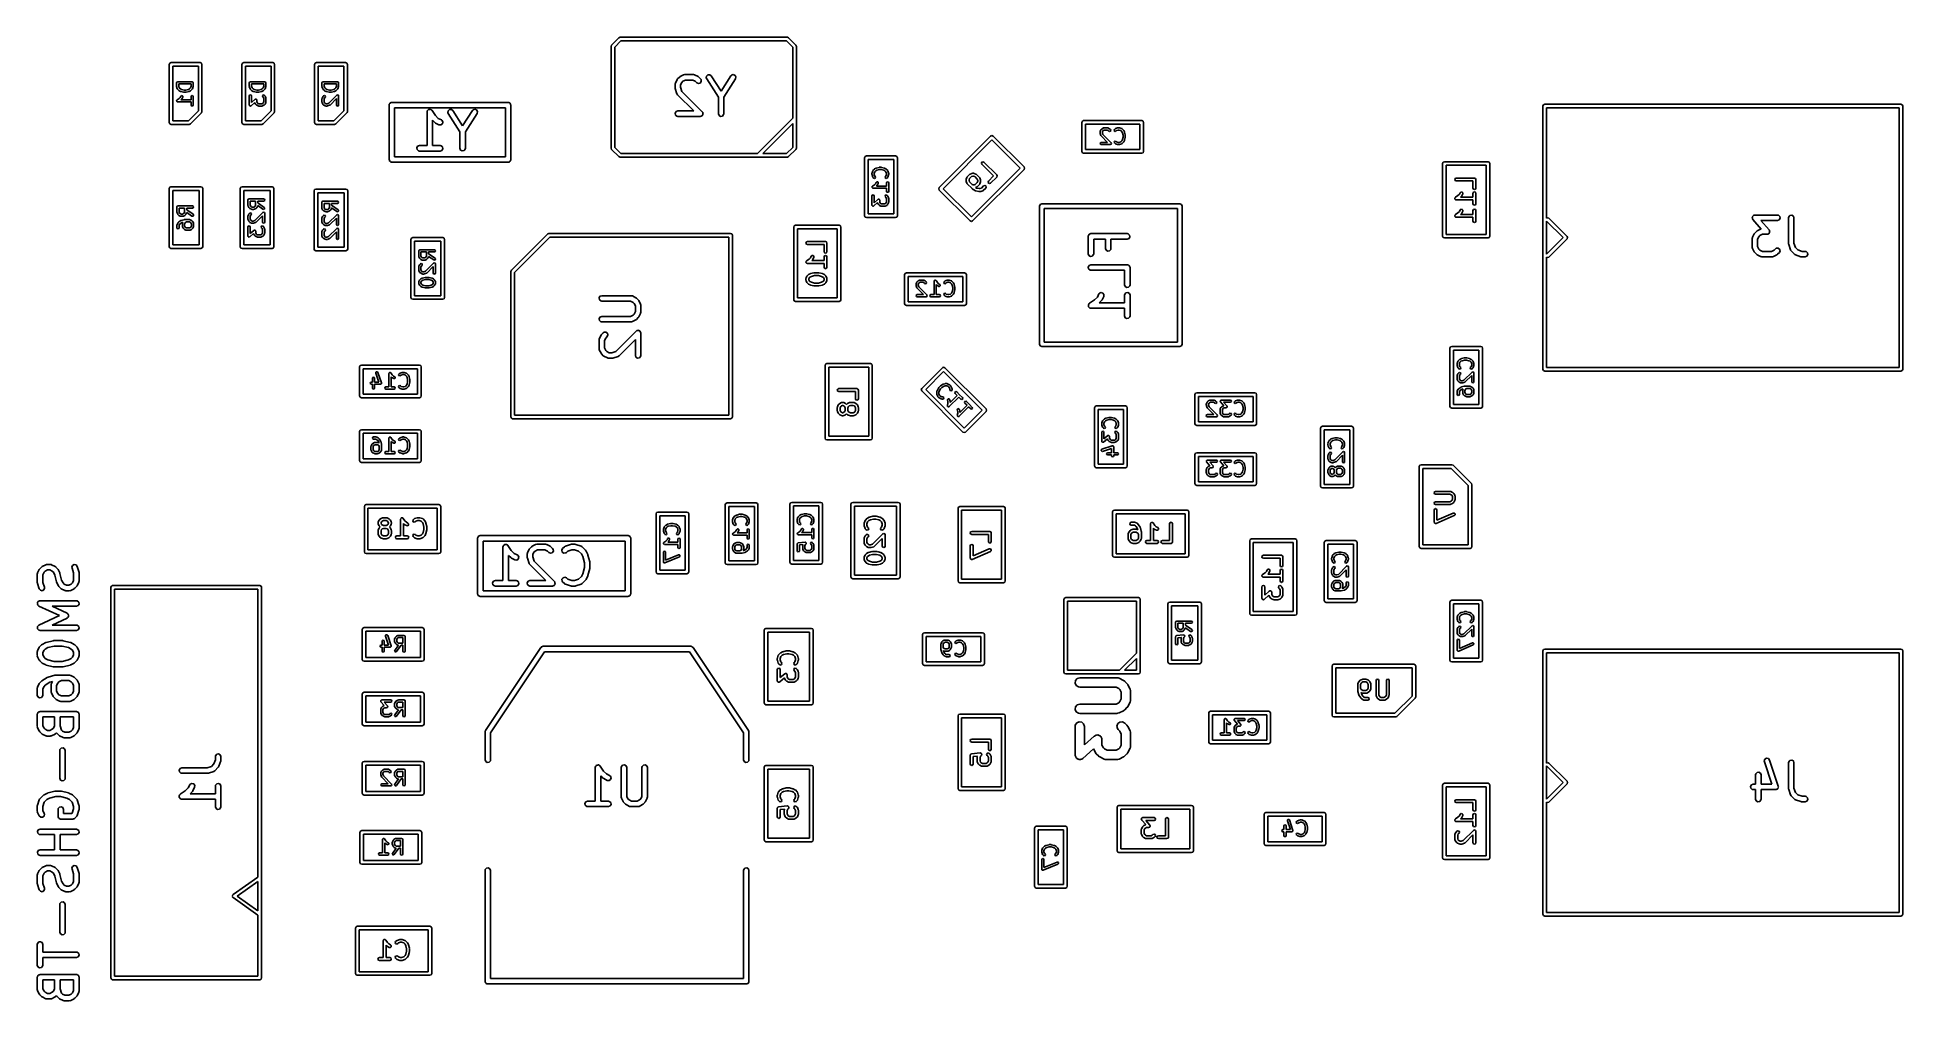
# Model space of a CAD drawing. Extents: x 4.89 to 6.91, y -4.07 to -3.03.
import ezdxf

# ---------------------------------------------------------------- set-up
doc = ezdxf.new("R2010")
doc.units = 0
doc.header["$MEASUREMENT"] = 0
doc.layers.add('BLACK', color=7, linetype='CONTINUOUS')

msp = doc.modelspace()

# ---------------------------------------------------------------- linework, layer by layer
at = {"layer": 'BLACK', "linetype": 'CONTINUOUS'}
for p, q in [((5.51048, -3.03624), (5.51836, -3.02836)), ((5.51836, -3.02836), (5.51975, -3.02779)), ((5.51975, -3.02779), (5.70085, -3.02779)), ((5.70085, -3.02779), (5.70224, -3.02836)), ((5.70224, -3.02836), (5.71012, -3.03624)), ((5.50991, -3.03763), (5.51048, -3.03624)), ((5.50991, -3.14787), (5.50991, -3.03763)), ((5.52056, -3.03172), (5.51384, -3.03845)), ((5.51384, -3.03845), (5.51384, -3.14705)), ((5.70004, -3.03172), (5.52056, -3.03172)), ((5.70676, -3.03845), (5.70004, -3.03172)), ((5.70676, -3.11555), (5.70676, -3.03845)), ((5.71012, -3.03624), (5.71069, -3.03763)), ((5.71069, -3.03763), (5.71069, -3.14787)), ((5.03122, -3.05725), (5.0318, -3.05586)), ((5.03122, -3.12024), (5.03122, -3.05725)), ((5.0318, -3.05586), (5.03319, -3.05528)), ((5.03319, -3.05528), (5.06469, -3.05528)), ((5.03516, -3.05922), (5.03516, -3.11828)), ((5.06272, -3.05922), (5.03516, -3.05922)), ((5.06272, -3.10762), (5.06272, -3.05922)), ((5.06469, -3.05528), (5.06608, -3.05586)), ((5.06608, -3.05586), (5.06665, -3.05725)), ((5.06665, -3.05725), (5.06665, -3.10843)), ((5.10996, -3.05725), (5.11054, -3.05586)), ((5.10996, -3.12024), (5.10996, -3.05725)), ((5.11054, -3.05586), (5.11193, -3.05528)), ((5.11193, -3.05528), (5.14343, -3.05528)), ((5.1139, -3.05922), (5.1139, -3.11828)), ((5.14146, -3.05922), (5.1139, -3.05922)), ((5.14146, -3.10762), (5.14146, -3.05922)), ((5.14343, -3.05528), (5.14482, -3.05586)), ((5.14482, -3.05586), (5.14539, -3.05725)), ((5.14539, -3.05725), (5.14539, -3.10843)), ((5.1887, -3.05725), (5.18928, -3.05586)), ((5.1887, -3.12024), (5.1887, -3.05725)), ((5.18928, -3.05586), (5.19067, -3.05528)), ((5.19067, -3.05528), (5.22217, -3.05528)), ((5.19264, -3.05922), (5.19264, -3.11828)), ((5.2202, -3.05922), (5.19264, -3.05922)), ((5.2202, -3.10762), (5.2202, -3.05922)), ((5.22217, -3.05528), (5.22356, -3.05586)), ((5.22356, -3.05586), (5.22413, -3.05725)), ((5.22413, -3.05725), (5.22413, -3.10843)), ((5.58196, -3.07285), (5.58384, -3.07098)), ((5.58384, -3.07098), (5.58456, -3.07047)), ((5.58456, -3.07047), (5.58461, -3.07042)), ((5.58461, -3.07042), (5.58836, -3.06855)), ((5.58836, -3.06855), (5.58934, -3.06825)), ((5.58934, -3.06825), (5.58951, -3.0683)), ((5.58951, -3.0683), (5.58968, -3.06824)), ((5.58968, -3.06824), (5.59905, -3.06824)), ((5.59905, -3.06824), (5.60006, -3.06841)), ((5.60006, -3.06841), (5.6002, -3.06853)), ((5.6002, -3.06853), (5.60037, -3.06855)), ((5.60037, -3.06855), (5.60412, -3.07042)), ((5.60412, -3.07042), (5.60483, -3.07095)), ((5.60483, -3.07095), (5.60489, -3.07098)), ((5.60489, -3.07098), (5.60676, -3.07285)), ((5.61304, -3.07183), (5.61331, -3.06982)), ((5.61331, -3.06982), (5.61479, -3.06846)), ((5.61479, -3.06846), (5.61681, -3.06837)), ((5.61681, -3.06837), (5.61841, -3.0696)), ((5.61841, -3.0696), (5.62905, -3.08631)), ((5.62905, -3.08631), (5.63968, -3.0696)), ((5.63968, -3.0696), (5.64037, -3.06885)), ((5.64037, -3.06885), (5.6423, -3.06824)), ((5.6423, -3.06824), (5.64416, -3.06901)), ((5.64416, -3.06901), (5.6451, -3.0708)), ((5.6451, -3.0708), (5.64466, -3.07277)), ((5.03913, -3.07712), (5.03948, -3.07629)), ((5.03913, -3.08087), (5.03913, -3.07712)), ((5.03921, -3.08105), (5.03913, -3.08087)), ((5.03919, -3.08125), (5.03921, -3.08105)), ((5.03994, -3.0835), (5.03919, -3.08125)), ((5.03948, -3.07629), (5.04031, -3.07594)), ((5.04012, -3.0837), (5.03994, -3.0835)), ((5.04023, -3.08396), (5.04012, -3.0837)), ((5.04173, -3.08546), (5.04023, -3.08396)), ((5.04031, -3.07594), (5.05606, -3.07594)), ((5.04149, -3.07831), (5.04149, -3.08068)), ((5.05488, -3.07831), (5.04149, -3.07831)), ((5.04149, -3.08068), (5.0421, -3.08249)), ((5.04191, -3.08553), (5.04173, -3.08546)), ((5.04203, -3.08568), (5.04191, -3.08553)), ((5.04353, -3.08643), (5.04203, -3.08568)), ((5.0421, -3.08249), (5.04326, -3.08365)), ((5.04309, -3.09292), (5.04376, -3.09159)), ((5.04326, -3.08365), (5.04447, -3.08426)), ((5.04367, -3.08644), (5.04353, -3.08643)), ((5.04378, -3.08652), (5.04367, -3.08644)), ((5.04376, -3.09159), (5.04444, -3.091)), ((5.04678, -3.08727), (5.04378, -3.08652)), ((5.04444, -3.091), (5.04534, -3.09107)), ((5.04447, -3.08426), (5.04721, -3.08494)), ((5.04534, -3.09107), (5.04593, -3.09175)), ((5.04593, -3.09175), (5.04587, -3.09265)), ((5.04692, -3.08725), (5.04678, -3.08727)), ((5.04706, -3.0873), (5.04692, -3.08725)), ((5.04931, -3.0873), (5.04706, -3.0873)), ((5.04721, -3.08494), (5.04917, -3.08494)), ((5.04917, -3.08494), (5.0519, -3.08426)), ((5.04945, -3.08725), (5.04931, -3.0873)), ((5.0496, -3.08727), (5.04945, -3.08725)), ((5.0526, -3.08652), (5.0496, -3.08727)), ((5.0519, -3.08426), (5.05311, -3.08365)), ((5.05271, -3.08644), (5.0526, -3.08652)), ((5.05284, -3.08643), (5.05271, -3.08644)), ((5.05434, -3.08568), (5.05284, -3.08643)), ((5.05311, -3.08365), (5.05428, -3.08249)), ((5.05428, -3.08249), (5.05488, -3.08068)), ((5.05447, -3.08553), (5.05434, -3.08568)), ((5.05465, -3.08546), (5.05447, -3.08553)), ((5.05615, -3.08396), (5.05465, -3.08546)), ((5.05488, -3.08068), (5.05488, -3.07831)), ((5.05488, -3.09212), (5.05523, -3.09129)), ((5.05523, -3.09129), (5.05606, -3.09094)), ((5.05606, -3.07594), (5.0569, -3.07629)), ((5.05606, -3.09094), (5.0569, -3.09129)), ((5.05625, -3.0837), (5.05615, -3.08396)), ((5.05643, -3.0835), (5.05625, -3.0837)), ((5.05718, -3.08125), (5.05643, -3.0835)), ((5.0569, -3.07629), (5.05724, -3.07712)), ((5.0569, -3.09129), (5.05724, -3.09212)), ((5.05724, -3.08087), (5.05717, -3.08105)), ((5.05717, -3.08105), (5.05718, -3.08125)), ((5.05724, -3.07712), (5.05724, -3.08087)), ((5.11787, -3.07712), (5.11822, -3.07629)), ((5.11787, -3.08087), (5.11787, -3.07712)), ((5.11795, -3.08105), (5.11787, -3.08087)), ((5.11787, -3.09137), (5.11822, -3.09054)), ((5.11787, -3.10112), (5.11787, -3.09137)), ((5.11793, -3.08125), (5.11795, -3.08105)), ((5.11868, -3.0835), (5.11793, -3.08125)), ((5.11822, -3.07629), (5.11905, -3.07594)), ((5.11822, -3.09054), (5.11905, -3.09019)), ((5.11886, -3.0837), (5.11868, -3.0835)), ((5.11897, -3.08396), (5.11886, -3.0837)), ((5.12047, -3.08546), (5.11897, -3.08396)), ((5.11905, -3.07594), (5.1348, -3.07594)), ((5.11905, -3.09019), (5.11989, -3.09054)), ((5.11989, -3.09054), (5.12023, -3.09137)), ((5.12023, -3.07831), (5.12023, -3.08068)), ((5.13362, -3.07831), (5.12023, -3.07831)), ((5.12023, -3.08068), (5.12084, -3.08249)), ((5.12023, -3.09137), (5.12023, -3.09852)), ((5.12065, -3.08553), (5.12047, -3.08546)), ((5.12077, -3.08568), (5.12065, -3.08553)), ((5.12227, -3.08643), (5.12077, -3.08568)), ((5.12084, -3.08249), (5.122, -3.08365)), ((5.122, -3.08365), (5.12322, -3.08426)), ((5.12241, -3.08644), (5.12227, -3.08643)), ((5.12252, -3.08652), (5.12241, -3.08644)), ((5.12552, -3.08727), (5.12252, -3.08652)), ((5.12322, -3.08426), (5.12595, -3.08494)), ((5.12566, -3.08725), (5.12552, -3.08727)), ((5.1258, -3.0873), (5.12566, -3.08725)), ((5.12805, -3.0873), (5.1258, -3.0873)), ((5.12595, -3.08494), (5.12791, -3.08494)), ((5.12791, -3.08494), (5.13064, -3.08426)), ((5.12819, -3.08725), (5.12805, -3.0873)), ((5.12834, -3.08727), (5.12819, -3.08725)), ((5.13134, -3.08652), (5.12834, -3.08727)), ((5.13064, -3.08426), (5.13185, -3.08365)), ((5.13145, -3.08644), (5.13134, -3.08652)), ((5.13158, -3.08643), (5.13145, -3.08644)), ((5.13308, -3.08568), (5.13158, -3.08643)), ((5.13185, -3.08365), (5.13302, -3.08249)), ((5.13212, -3.09137), (5.13247, -3.09054)), ((5.13247, -3.09221), (5.13212, -3.09137)), ((5.13247, -3.09054), (5.1333, -3.09019)), ((5.13302, -3.08249), (5.13362, -3.08068)), ((5.13321, -3.08553), (5.13308, -3.08568)), ((5.13339, -3.08546), (5.13321, -3.08553)), ((5.1333, -3.09019), (5.13414, -3.09054)), ((5.13489, -3.08396), (5.13339, -3.08546)), ((5.13362, -3.08068), (5.13362, -3.07831)), ((5.13414, -3.09054), (5.13489, -3.09129)), ((5.1348, -3.07594), (5.13564, -3.07629)), ((5.13499, -3.0837), (5.13489, -3.08396)), ((5.13489, -3.09129), (5.13496, -3.09147)), ((5.13496, -3.09147), (5.13511, -3.09159)), ((5.13517, -3.0835), (5.13499, -3.0837)), ((5.13511, -3.09159), (5.13586, -3.09309)), ((5.13592, -3.08125), (5.13517, -3.0835)), ((5.13564, -3.07629), (5.13598, -3.07712)), ((5.13598, -3.08087), (5.13591, -3.08105)), ((5.13591, -3.08105), (5.13592, -3.08125)), ((5.13598, -3.07712), (5.13598, -3.08087)), ((5.19661, -3.07712), (5.19696, -3.07629)), ((5.19661, -3.08087), (5.19661, -3.07712)), ((5.19669, -3.08105), (5.19661, -3.08087)), ((5.19667, -3.08125), (5.19669, -3.08105)), ((5.19742, -3.0835), (5.19667, -3.08125)), ((5.19696, -3.07629), (5.19779, -3.07594)), ((5.1976, -3.0837), (5.19742, -3.0835)), ((5.19771, -3.08396), (5.1976, -3.0837)), ((5.19921, -3.08546), (5.19771, -3.08396)), ((5.19771, -3.09204), (5.19846, -3.09129)), ((5.19779, -3.07594), (5.21354, -3.07594)), ((5.19846, -3.09129), (5.19929, -3.09094)), ((5.19897, -3.07831), (5.19897, -3.08068)), ((5.21236, -3.07831), (5.19897, -3.07831)), ((5.19897, -3.08068), (5.19958, -3.08249)), ((5.19939, -3.08553), (5.19921, -3.08546)), ((5.19929, -3.09094), (5.20013, -3.09129)), ((5.19951, -3.08568), (5.19939, -3.08553)), ((5.20101, -3.08643), (5.19951, -3.08568)), ((5.19958, -3.08249), (5.20074, -3.08365)), ((5.20013, -3.09129), (5.20047, -3.09212)), ((5.20074, -3.08365), (5.20196, -3.08426)), ((5.20115, -3.08644), (5.20101, -3.08643)), ((5.20126, -3.08652), (5.20115, -3.08644)), ((5.20426, -3.08727), (5.20126, -3.08652)), ((5.20196, -3.08426), (5.20469, -3.08494)), ((5.2039, -3.09934), (5.21271, -3.09054)), ((5.2044, -3.08725), (5.20426, -3.08727)), ((5.20454, -3.0873), (5.2044, -3.08725)), ((5.20679, -3.0873), (5.20454, -3.0873)), ((5.20469, -3.08494), (5.20665, -3.08494)), ((5.20665, -3.08494), (5.20938, -3.08426)), ((5.20693, -3.08725), (5.20679, -3.0873)), ((5.20708, -3.08727), (5.20693, -3.08725)), ((5.21008, -3.08652), (5.20708, -3.08727)), ((5.20938, -3.08426), (5.21059, -3.08365)), ((5.21019, -3.08644), (5.21008, -3.08652)), ((5.21032, -3.08643), (5.21019, -3.08644)), ((5.21182, -3.08568), (5.21032, -3.08643)), ((5.21059, -3.08365), (5.21176, -3.08249)), ((5.21176, -3.08249), (5.21236, -3.08068)), ((5.21195, -3.08553), (5.21182, -3.08568)), ((5.21213, -3.08546), (5.21195, -3.08553)), ((5.21363, -3.08396), (5.21213, -3.08546)), ((5.21236, -3.08068), (5.21236, -3.07831)), ((5.21271, -3.09054), (5.21354, -3.09019)), ((5.21354, -3.07594), (5.21438, -3.07629)), ((5.21354, -3.09019), (5.21438, -3.09054)), ((5.21373, -3.0837), (5.21363, -3.08396)), ((5.21391, -3.0835), (5.21373, -3.0837)), ((5.21466, -3.08125), (5.21391, -3.0835)), ((5.21438, -3.07629), (5.21472, -3.07712)), ((5.21438, -3.09054), (5.21472, -3.09137)), ((5.21472, -3.08087), (5.21465, -3.08105)), ((5.21465, -3.08105), (5.21466, -3.08125)), ((5.21472, -3.07712), (5.21472, -3.08087)), ((5.21472, -3.09137), (5.21472, -3.10112)), ((5.57922, -3.07869), (5.5794, -3.07768)), ((5.57922, -3.08244), (5.57922, -3.07869)), ((5.57925, -3.0825), (5.57922, -3.08244)), ((5.57938, -3.08337), (5.57925, -3.0825)), ((5.58125, -3.08899), (5.57938, -3.08337)), ((5.5794, -3.07768), (5.57952, -3.07754)), ((5.57952, -3.07754), (5.57954, -3.07737)), ((5.57954, -3.07737), (5.58141, -3.07362)), ((5.58136, -3.08913), (5.58125, -3.08899)), ((5.58138, -3.08931), (5.58136, -3.08913)), ((5.58196, -3.09015), (5.58138, -3.08931)), ((5.58141, -3.07362), (5.58194, -3.07291)), ((5.58194, -3.07291), (5.58196, -3.07285)), ((5.59942, -3.10761), (5.58196, -3.09015)), ((5.58648, -3.07669), (5.58513, -3.07938)), ((5.58513, -3.07938), (5.58513, -3.08196)), ((5.58513, -3.08196), (5.58663, -3.08647)), ((5.58768, -3.07549), (5.58648, -3.07669)), ((5.58663, -3.08647), (5.60864, -3.10847)), ((5.59037, -3.07414), (5.58768, -3.07549)), ((5.59835, -3.07414), (5.59037, -3.07414)), ((5.60105, -3.07549), (5.59835, -3.07414)), ((5.60259, -3.07703), (5.60105, -3.07549)), ((5.60442, -3.07788), (5.60259, -3.07703)), ((5.60637, -3.07736), (5.60442, -3.07788)), ((5.60753, -3.0757), (5.60637, -3.07736)), ((5.60676, -3.07285), (5.60735, -3.07369)), ((5.60735, -3.07369), (5.60753, -3.0757)), ((5.61343, -3.07277), (5.61304, -3.07183)), ((5.62609, -3.09267), (5.61343, -3.07277)), ((5.64466, -3.07277), (5.632, -3.09267)), ((5.03913, -3.09662), (5.03918, -3.09651)), ((5.03926, -3.09694), (5.03913, -3.09662)), ((5.03915, -3.09639), (5.03935, -3.0961)), ((5.03918, -3.09651), (5.03915, -3.09639)), ((5.03933, -3.09728), (5.03926, -3.09694)), ((5.03943, -3.09734), (5.03933, -3.09728)), ((5.03935, -3.0961), (5.03948, -3.09579)), ((5.03948, -3.09746), (5.03943, -3.09734)), ((5.03948, -3.09579), (5.03959, -3.09574)), ((5.0398, -3.09759), (5.03948, -3.09746)), ((5.03959, -3.09574), (5.03966, -3.09564)), ((5.03966, -3.09564), (5.04181, -3.0942)), ((5.04008, -3.09778), (5.0398, -3.09759)), ((5.0402, -3.09776), (5.04008, -3.09778)), ((5.04031, -3.0978), (5.0402, -3.09776)), ((5.05488, -3.0978), (5.04031, -3.0978)), ((5.04181, -3.0942), (5.04309, -3.09292)), ((5.0449, -3.09446), (5.04391, -3.09544)), ((5.04391, -3.09544), (5.05488, -3.09544)), ((5.04497, -3.09428), (5.0449, -3.09446)), ((5.04512, -3.09415), (5.04497, -3.09428)), ((5.04587, -3.09265), (5.04512, -3.09415)), ((5.05206, -3.11828), (5.06272, -3.10762)), ((5.06608, -3.10982), (5.05427, -3.12164)), ((5.05488, -3.09544), (5.05488, -3.09212)), ((5.05488, -3.10112), (5.05488, -3.0978)), ((5.05523, -3.10196), (5.05488, -3.10112)), ((5.05606, -3.1023), (5.05523, -3.10196)), ((5.0569, -3.10196), (5.05606, -3.1023)), ((5.05724, -3.10112), (5.0569, -3.10196)), ((5.05724, -3.09212), (5.05724, -3.10112)), ((5.06629, -3.10931), (5.06608, -3.10982)), ((5.06665, -3.10843), (5.06629, -3.10931)), ((5.11803, -3.10151), (5.11787, -3.10112)), ((5.11816, -3.1019), (5.11803, -3.10151)), ((5.1182, -3.10192), (5.11816, -3.1019)), ((5.11822, -3.10196), (5.1182, -3.10192)), ((5.1186, -3.10212), (5.11822, -3.10196)), ((5.11897, -3.1023), (5.1186, -3.10212)), ((5.11901, -3.10229), (5.11897, -3.1023)), ((5.11905, -3.1023), (5.11901, -3.10229)), ((5.11944, -3.10214), (5.11905, -3.1023)), ((5.11983, -3.10201), (5.11944, -3.10214)), ((5.12398, -3.09838), (5.11983, -3.10201)), ((5.12023, -3.09852), (5.12427, -3.09498)), ((5.124, -3.09865), (5.12398, -3.09838)), ((5.12475, -3.10015), (5.124, -3.09865)), ((5.12427, -3.09498), (5.12467, -3.09485)), ((5.12467, -3.09485), (5.12505, -3.09469)), ((5.12489, -3.10028), (5.12475, -3.10015)), ((5.12497, -3.10046), (5.12489, -3.10028)), ((5.12572, -3.10121), (5.12497, -3.10046)), ((5.12505, -3.09469), (5.12509, -3.09471)), ((5.12509, -3.09471), (5.12513, -3.09469)), ((5.12513, -3.09469), (5.1255, -3.09488)), ((5.1255, -3.09488), (5.12589, -3.09504)), ((5.1259, -3.10128), (5.12572, -3.10121)), ((5.12589, -3.09504), (5.1259, -3.09508)), ((5.1259, -3.09508), (5.12594, -3.09509)), ((5.12602, -3.10143), (5.1259, -3.10128)), ((5.12594, -3.09509), (5.12607, -3.09549)), ((5.12752, -3.10218), (5.12602, -3.10143)), ((5.12607, -3.09549), (5.12623, -3.09587)), ((5.12623, -3.09587), (5.12623, -3.09784)), ((5.12623, -3.09784), (5.12677, -3.09892)), ((5.12677, -3.09892), (5.12725, -3.0994)), ((5.12725, -3.0994), (5.12833, -3.09994)), ((5.1278, -3.1022), (5.12752, -3.10218)), ((5.12805, -3.1023), (5.1278, -3.1022)), ((5.1318, -3.1023), (5.12805, -3.1023)), ((5.12833, -3.09994), (5.13152, -3.09994)), ((5.1308, -3.11828), (5.14146, -3.10762)), ((5.13152, -3.09994), (5.1326, -3.0994)), ((5.13206, -3.1022), (5.1318, -3.1023)), ((5.13233, -3.10218), (5.13206, -3.1022)), ((5.13383, -3.10143), (5.13233, -3.10218)), ((5.13308, -3.09282), (5.13247, -3.09221)), ((5.1326, -3.0994), (5.13308, -3.09892)), ((5.14482, -3.10982), (5.13301, -3.12164)), ((5.13362, -3.0939), (5.13308, -3.09282)), ((5.13308, -3.09892), (5.13362, -3.09784)), ((5.13362, -3.09784), (5.13362, -3.0939)), ((5.13396, -3.10128), (5.13383, -3.10143)), ((5.13414, -3.10121), (5.13396, -3.10128)), ((5.13489, -3.10046), (5.13414, -3.10121)), ((5.13496, -3.10028), (5.13489, -3.10046)), ((5.13511, -3.10015), (5.13496, -3.10028)), ((5.13586, -3.09865), (5.13511, -3.10015)), ((5.13586, -3.09309), (5.13588, -3.09337)), ((5.13588, -3.09838), (5.13586, -3.09865)), ((5.13588, -3.09337), (5.13598, -3.09362)), ((5.13598, -3.09812), (5.13588, -3.09838)), ((5.13598, -3.09362), (5.13598, -3.09812)), ((5.14503, -3.10931), (5.14482, -3.10982)), ((5.14539, -3.10843), (5.14503, -3.10931)), ((5.19661, -3.09437), (5.19672, -3.09412)), ((5.19661, -3.09812), (5.19661, -3.09437)), ((5.19672, -3.09838), (5.19661, -3.09812)), ((5.19672, -3.09412), (5.19674, -3.09384)), ((5.19674, -3.09865), (5.19672, -3.09838)), ((5.19674, -3.09384), (5.19749, -3.09234)), ((5.19749, -3.10015), (5.19674, -3.09865)), ((5.19749, -3.09234), (5.19763, -3.09222)), ((5.19763, -3.10028), (5.19749, -3.10015)), ((5.19763, -3.09222), (5.19771, -3.09204)), ((5.19771, -3.10046), (5.19763, -3.10028)), ((5.19846, -3.10121), (5.19771, -3.10046)), ((5.19864, -3.10128), (5.19846, -3.10121)), ((5.19876, -3.10143), (5.19864, -3.10128)), ((5.20026, -3.10218), (5.19876, -3.10143)), ((5.19951, -3.09357), (5.19897, -3.09465)), ((5.19897, -3.09465), (5.19897, -3.09784)), ((5.19897, -3.09784), (5.19951, -3.09892)), ((5.20013, -3.09296), (5.19951, -3.09357)), ((5.19951, -3.09892), (5.19999, -3.0994)), ((5.19999, -3.0994), (5.20107, -3.09994)), ((5.20047, -3.09212), (5.20013, -3.09296)), ((5.20054, -3.1022), (5.20026, -3.10218)), ((5.20079, -3.1023), (5.20054, -3.1022)), ((5.20229, -3.1023), (5.20079, -3.1023)), ((5.20107, -3.09994), (5.2021, -3.09994)), ((5.2021, -3.09994), (5.2039, -3.09934)), ((5.20247, -3.10223), (5.20229, -3.1023)), ((5.20267, -3.10224), (5.20247, -3.10223)), ((5.20492, -3.10149), (5.20267, -3.10224)), ((5.20512, -3.10131), (5.20492, -3.10149)), ((5.20538, -3.10121), (5.20512, -3.10131)), ((5.21236, -3.09422), (5.20538, -3.10121)), ((5.20954, -3.11828), (5.2202, -3.10762)), ((5.22356, -3.10982), (5.21175, -3.12164)), ((5.21236, -3.10112), (5.21236, -3.09422)), ((5.21271, -3.10196), (5.21236, -3.10112)), ((5.21354, -3.1023), (5.21271, -3.10196)), ((5.21438, -3.10196), (5.21354, -3.1023)), ((5.21472, -3.10112), (5.21438, -3.10196)), ((5.22377, -3.10931), (5.22356, -3.10982)), ((5.22413, -3.10843), (5.22377, -3.10931)), ((5.26935, -3.10122), (5.26942, -3.10084)), ((5.26935, -3.16028), (5.26935, -3.10122)), ((5.2694, -3.10071), (5.26946, -3.10059)), ((5.26942, -3.10084), (5.2694, -3.10071)), ((5.26946, -3.10059), (5.26953, -3.10021)), ((5.26953, -3.10021), (5.27003, -3.09962)), ((5.27003, -3.09962), (5.27041, -3.09896)), ((5.27041, -3.09896), (5.27066, -3.09887)), ((5.27066, -3.09887), (5.27083, -3.09866)), ((5.27083, -3.09866), (5.27159, -3.09853)), ((5.27159, -3.09853), (5.27231, -3.09827)), ((5.27231, -3.09827), (5.39829, -3.09827)), ((5.27526, -3.10417), (5.27526, -3.15732)), ((5.39534, -3.10417), (5.27526, -3.10417)), ((5.31047, -3.10869), (5.31065, -3.10768)), ((5.31047, -3.14511), (5.31047, -3.10869)), ((5.31065, -3.10768), (5.31076, -3.10755)), ((5.31076, -3.10755), (5.31078, -3.10738)), ((5.31078, -3.10738), (5.3114, -3.10679)), ((5.3114, -3.10679), (5.31195, -3.10613)), ((5.31195, -3.10613), (5.31212, -3.1061)), ((5.31212, -3.1061), (5.31224, -3.10598)), ((5.31224, -3.10598), (5.3131, -3.10593)), ((5.3131, -3.10593), (5.31394, -3.10578)), ((5.31394, -3.10578), (5.31409, -3.10587)), ((5.31409, -3.10587), (5.31426, -3.10585)), ((5.31426, -3.10585), (5.31495, -3.10636)), ((5.31495, -3.10636), (5.31569, -3.10679)), ((5.31569, -3.10679), (5.31575, -3.10695)), ((5.31575, -3.10695), (5.31588, -3.10705)), ((5.31588, -3.10705), (5.31947, -3.11243)), ((5.33304, -3.10933), (5.33331, -3.10732)), ((5.33343, -3.11027), (5.33304, -3.10933)), ((5.33331, -3.10732), (5.33479, -3.10596)), ((5.34609, -3.13017), (5.33343, -3.11027)), ((5.33479, -3.10596), (5.33681, -3.10587)), ((5.33681, -3.10587), (5.33841, -3.1071)), ((5.33841, -3.1071), (5.34905, -3.12381)), ((5.34905, -3.12381), (5.35968, -3.1071)), ((5.36466, -3.11027), (5.352, -3.13017)), ((5.35968, -3.1071), (5.36037, -3.10635)), ((5.36037, -3.10635), (5.3623, -3.10574)), ((5.3623, -3.10574), (5.36416, -3.10651)), ((5.36416, -3.10651), (5.3651, -3.1083)), ((5.3651, -3.1083), (5.36466, -3.11027)), ((5.39534, -3.15732), (5.39534, -3.10417)), ((5.39829, -3.09827), (5.39867, -3.09834)), ((5.39867, -3.09834), (5.3988, -3.09831)), ((5.3988, -3.09831), (5.39892, -3.09838)), ((5.39892, -3.09838), (5.3993, -3.09845)), ((5.3993, -3.09845), (5.39989, -3.09894)), ((5.39989, -3.09894), (5.40055, -3.09932)), ((5.40055, -3.09932), (5.40064, -3.09957)), ((5.40064, -3.09957), (5.40085, -3.09974)), ((5.40085, -3.09974), (5.40098, -3.1005)), ((5.40098, -3.1005), (5.40124, -3.10122)), ((5.40124, -3.10122), (5.40124, -3.16028)), ((5.57927, -3.11005), (5.58028, -3.1083)), ((5.57962, -3.11203), (5.57927, -3.11005)), ((5.58117, -3.11333), (5.57962, -3.11203)), ((5.58028, -3.1083), (5.58218, -3.10761)), ((5.58218, -3.10761), (5.59942, -3.10761)), ((5.60889, -3.11205), (5.60845, -3.11282)), ((5.60864, -3.10847), (5.60901, -3.109)), ((5.6094, -3.11132), (5.60889, -3.11205)), ((5.60901, -3.109), (5.60911, -3.10908)), ((5.60911, -3.10908), (5.60912, -3.10916)), ((5.60912, -3.10916), (5.60923, -3.10931)), ((5.60923, -3.10931), (5.6093, -3.1102)), ((5.6093, -3.1102), (5.60946, -3.11107)), ((5.60946, -3.11107), (5.60939, -3.11119)), ((5.60939, -3.11119), (5.6094, -3.11132)), ((5.62609, -3.11056), (5.62609, -3.09267)), ((5.62678, -3.11246), (5.62609, -3.11056)), ((5.63182, -3.11157), (5.63052, -3.11312)), ((5.632, -3.11056), (5.63182, -3.11157)), ((5.632, -3.09267), (5.632, -3.11056)), ((6.51941, -3.1022), (6.51999, -3.10081)), ((6.51941, -3.38764), (6.51941, -3.1022)), ((6.51999, -3.10081), (6.52138, -3.10024)), ((6.52138, -3.10024), (6.9072, -3.10024)), ((6.52335, -3.10417), (6.52335, -3.22372)), ((6.90524, -3.10417), (6.52335, -3.10417)), ((6.90524, -3.38567), (6.90524, -3.10417)), ((6.9072, -3.10024), (6.9086, -3.10081)), ((6.9086, -3.10081), (6.90917, -3.1022)), ((6.90917, -3.1022), (6.90917, -3.38764)), ((5.0318, -3.12164), (5.03122, -3.12024)), ((5.03319, -3.12221), (5.0318, -3.12164)), ((5.05287, -3.12221), (5.03319, -3.12221)), ((5.03516, -3.11828), (5.05206, -3.11828)), ((5.05427, -3.12164), (5.05287, -3.12221)), ((5.11054, -3.12164), (5.10996, -3.12024)), ((5.11193, -3.12221), (5.11054, -3.12164)), ((5.13161, -3.12221), (5.11193, -3.12221)), ((5.1139, -3.11828), (5.1308, -3.11828)), ((5.13301, -3.12164), (5.13161, -3.12221)), ((5.18928, -3.12164), (5.1887, -3.12024)), ((5.19067, -3.12221), (5.18928, -3.12164)), ((5.21035, -3.12221), (5.19067, -3.12221)), ((5.19264, -3.11828), (5.20954, -3.11828)), ((5.21175, -3.12164), (5.21035, -3.12221)), ((5.31884, -3.12015), (5.31638, -3.11769)), ((5.31638, -3.11769), (5.31638, -3.14511)), ((5.3189, -3.12018), (5.31884, -3.12015)), ((5.3196, -3.1207), (5.3189, -3.12018)), ((5.31947, -3.11243), (5.32267, -3.11564)), ((5.32335, -3.12258), (5.3196, -3.1207)), ((5.32267, -3.11564), (5.326, -3.1173)), ((5.32536, -3.12281), (5.32335, -3.12258)), ((5.32705, -3.1217), (5.32536, -3.12281)), ((5.326, -3.1173), (5.32682, -3.11791)), ((5.32682, -3.11791), (5.32762, -3.11976)), ((5.32762, -3.11976), (5.32705, -3.1217)), ((5.34609, -3.14806), (5.34609, -3.13017)), ((5.352, -3.13017), (5.352, -3.14806)), ((5.58218, -3.11351), (5.58117, -3.11333)), ((5.60655, -3.11351), (5.58218, -3.11351)), ((5.60738, -3.11321), (5.60655, -3.11351)), ((5.60824, -3.11298), (5.60738, -3.11321)), ((5.60832, -3.11287), (5.60824, -3.11298)), ((5.60845, -3.11282), (5.60832, -3.11287)), ((5.62853, -3.11347), (5.62678, -3.11246)), ((5.63052, -3.11312), (5.62853, -3.11347)), ((5.66854, -3.15377), (5.70676, -3.11555)), ((5.70676, -3.12112), (5.67411, -3.15377)), ((5.70676, -3.14705), (5.70676, -3.12112)), ((6.01983, -3.12), (6.02041, -3.11861)), ((6.01983, -3.1515), (6.01983, -3.12)), ((6.02041, -3.11861), (6.0218, -3.11803)), ((6.0218, -3.11803), (6.0848, -3.11803)), ((6.02377, -3.12197), (6.02377, -3.14953)), ((6.08283, -3.12197), (6.02377, -3.12197)), ((6.03974, -3.13012), (6.03985, -3.12987)), ((6.03974, -3.13162), (6.03974, -3.13012)), ((6.03982, -3.1318), (6.03974, -3.13162)), ((6.03981, -3.132), (6.03982, -3.1318)), ((6.04056, -3.13425), (6.03981, -3.132)), ((6.03985, -3.12987), (6.03987, -3.1296)), ((6.03987, -3.1296), (6.04062, -3.1281)), ((6.04062, -3.1281), (6.04077, -3.12797)), ((6.04077, -3.12797), (6.04084, -3.12779)), ((6.04084, -3.12779), (6.04159, -3.12704)), ((6.04159, -3.12704), (6.04177, -3.12696)), ((6.04177, -3.12696), (6.0419, -3.12682)), ((6.0419, -3.12682), (6.0434, -3.12607)), ((6.04265, -3.12932), (6.04211, -3.1304)), ((6.04211, -3.1304), (6.04211, -3.13143)), ((6.04211, -3.13143), (6.04271, -3.13324)), ((6.04313, -3.12884), (6.04265, -3.12932)), ((6.0442, -3.12831), (6.04313, -3.12884)), ((6.0434, -3.12607), (6.04367, -3.12605)), ((6.04367, -3.12605), (6.04393, -3.12594)), ((6.04393, -3.12594), (6.04767, -3.12594)), ((6.0474, -3.12831), (6.0442, -3.12831)), ((6.04848, -3.12884), (6.0474, -3.12831)), ((6.04767, -3.12594), (6.04793, -3.12605)), ((6.04793, -3.12605), (6.0482, -3.12607)), ((6.0482, -3.12607), (6.0497, -3.12682)), ((6.04909, -3.12946), (6.04848, -3.12884)), ((6.04992, -3.1298), (6.04909, -3.12946)), ((6.0497, -3.12682), (6.04983, -3.12696)), ((6.04983, -3.12696), (6.05001, -3.12704)), ((6.05076, -3.12946), (6.04992, -3.1298)), ((6.05001, -3.12704), (6.05076, -3.12779)), ((6.05076, -3.12779), (6.05111, -3.12862)), ((6.05111, -3.12862), (6.05076, -3.12946)), ((6.05474, -3.12862), (6.05509, -3.12779)), ((6.05509, -3.12946), (6.05474, -3.12862)), ((6.05509, -3.12779), (6.05584, -3.12704)), ((6.05592, -3.1298), (6.05509, -3.12946)), ((6.05584, -3.12704), (6.05609, -3.12693)), ((6.05676, -3.12946), (6.05592, -3.1298)), ((6.05609, -3.12693), (6.0563, -3.12675)), ((6.0563, -3.12675), (6.05855, -3.126)), ((6.05731, -3.12891), (6.05676, -3.12946)), ((6.05912, -3.12831), (6.05731, -3.12891)), ((6.05855, -3.126), (6.05874, -3.12602)), ((6.05874, -3.12602), (6.05892, -3.12594)), ((6.05892, -3.12594), (6.06042, -3.12594)), ((6.06023, -3.12831), (6.05912, -3.12831)), ((6.06203, -3.12891), (6.06023, -3.12831)), ((6.06042, -3.12594), (6.0606, -3.12602)), ((6.0606, -3.12602), (6.0608, -3.126)), ((6.0608, -3.126), (6.06305, -3.12675)), ((6.0632, -3.13007), (6.06203, -3.12891)), ((6.06305, -3.12675), (6.06325, -3.12693)), ((6.06381, -3.13129), (6.0632, -3.13007)), ((6.06325, -3.12693), (6.06351, -3.12704)), ((6.06351, -3.12704), (6.06501, -3.12854)), ((6.06449, -3.13402), (6.06381, -3.13129)), ((6.06501, -3.12854), (6.06508, -3.12872)), ((6.06508, -3.12872), (6.06523, -3.12885)), ((6.06523, -3.12885), (6.06598, -3.13035)), ((6.06598, -3.13035), (6.06599, -3.13048)), ((6.06599, -3.13048), (6.06607, -3.13059)), ((6.06607, -3.13059), (6.06682, -3.13359)), ((6.08283, -3.14953), (6.08283, -3.12197)), ((6.0848, -3.11803), (6.08619, -3.11861)), ((6.08619, -3.11861), (6.08676, -3.12)), ((6.08676, -3.12), (6.08676, -3.1515)), ((5.29927, -3.14755), (5.30028, -3.1458)), ((5.29962, -3.14953), (5.29927, -3.14755)), ((5.30117, -3.15083), (5.29962, -3.14953)), ((5.30028, -3.1458), (5.30218, -3.14511)), ((5.30218, -3.15101), (5.30117, -3.15083)), ((5.30218, -3.14511), (5.31047, -3.14511)), ((5.32467, -3.15101), (5.30218, -3.15101)), ((5.31638, -3.14511), (5.32467, -3.14511)), ((5.32467, -3.14511), (5.32568, -3.14528)), ((5.32657, -3.15032), (5.32467, -3.15101)), ((5.32568, -3.14528), (5.32723, -3.14658)), ((5.32758, -3.14857), (5.32657, -3.15032)), ((5.32723, -3.14658), (5.32758, -3.14857)), ((5.34678, -3.14996), (5.34609, -3.14806)), ((5.34853, -3.15097), (5.34678, -3.14996)), ((5.35052, -3.15062), (5.34853, -3.15097)), ((5.35182, -3.14907), (5.35052, -3.15062)), ((5.352, -3.14806), (5.35182, -3.14907)), ((5.51048, -3.14926), (5.50991, -3.14787)), ((5.51836, -3.15713), (5.51048, -3.14926)), ((5.51384, -3.14705), (5.52056, -3.15377)), ((5.70004, -3.15377), (5.70676, -3.14705)), ((5.71012, -3.14926), (5.70224, -3.15713)), ((5.71069, -3.14787), (5.71012, -3.14926)), ((5.86537, -3.19049), (5.92104, -3.13481)), ((5.92243, -3.13899), (5.86954, -3.19188)), ((5.92104, -3.13481), (5.92243, -3.13424)), ((5.92243, -3.13424), (5.92383, -3.13481)), ((5.95306, -3.16961), (5.92243, -3.13899)), ((5.92383, -3.13481), (5.92383, -3.13481)), ((5.92383, -3.13481), (5.95723, -3.16822)), ((6.02041, -3.15289), (6.01983, -3.1515)), ((6.02377, -3.14953), (6.08283, -3.14953)), ((6.03974, -3.14287), (6.04009, -3.14204)), ((6.04009, -3.14371), (6.03974, -3.14287)), ((6.04009, -3.14204), (6.04093, -3.14169)), ((6.04093, -3.14405), (6.04009, -3.14371)), ((6.04074, -3.13445), (6.04056, -3.13425)), ((6.04084, -3.13471), (6.04074, -3.13445)), ((6.04782, -3.14169), (6.04084, -3.13471)), ((6.04093, -3.14169), (6.04782, -3.14169)), ((6.05067, -3.14405), (6.04093, -3.14405)), ((6.04271, -3.13324), (6.05151, -3.14204)), ((6.05151, -3.14371), (6.05067, -3.14405)), ((6.05151, -3.14204), (6.05186, -3.14287)), ((6.05186, -3.14287), (6.05151, -3.14371)), ((6.05474, -3.14137), (6.05509, -3.14054)), ((6.05509, -3.14221), (6.05474, -3.14137)), ((6.05509, -3.14054), (6.05592, -3.14019)), ((6.05584, -3.14296), (6.05509, -3.14221)), ((6.05609, -3.14306), (6.05584, -3.14296)), ((6.05592, -3.14019), (6.05676, -3.14054)), ((6.0563, -3.14324), (6.05609, -3.14306)), ((6.05855, -3.14399), (6.0563, -3.14324)), ((6.05676, -3.14054), (6.05731, -3.14109)), ((6.05731, -3.14109), (6.05912, -3.14169)), ((6.05874, -3.14398), (6.05855, -3.14399)), ((6.05892, -3.14405), (6.05874, -3.14398)), ((6.06042, -3.14405), (6.05892, -3.14405)), ((6.05912, -3.14169), (6.06023, -3.14169)), ((6.06023, -3.14169), (6.06203, -3.14109)), ((6.0606, -3.14398), (6.06042, -3.14405)), ((6.0608, -3.14399), (6.0606, -3.14398)), ((6.06305, -3.14324), (6.0608, -3.14399)), ((6.06203, -3.14109), (6.0632, -3.13992)), ((6.06325, -3.14306), (6.06305, -3.14324)), ((6.0632, -3.13992), (6.06381, -3.13871)), ((6.06351, -3.14296), (6.06325, -3.14306)), ((6.06501, -3.14146), (6.06351, -3.14296)), ((6.06381, -3.13871), (6.06449, -3.13598)), ((6.06449, -3.13598), (6.06449, -3.13402)), ((6.06508, -3.14128), (6.06501, -3.14146)), ((6.06523, -3.14115), (6.06508, -3.14128)), ((6.06598, -3.13965), (6.06523, -3.14115)), ((6.06599, -3.13952), (6.06598, -3.13965)), ((6.06607, -3.13941), (6.06599, -3.13952)), ((6.06682, -3.13641), (6.06607, -3.13941)), ((6.06682, -3.13359), (6.0668, -3.13373)), ((6.0668, -3.13373), (6.06685, -3.13387)), ((6.06685, -3.13612), (6.0668, -3.13626)), ((6.0668, -3.13626), (6.06682, -3.13641)), ((6.06685, -3.13387), (6.06685, -3.13612)), ((6.08676, -3.1515), (6.08619, -3.15289)), ((5.26962, -3.161), (5.26935, -3.16028)), ((5.26975, -3.16175), (5.26962, -3.161)), ((5.26995, -3.16192), (5.26975, -3.16175)), ((5.27005, -3.16217), (5.26995, -3.16192)), ((5.27071, -3.16256), (5.27005, -3.16217)), ((5.2713, -3.16305), (5.27071, -3.16256)), ((5.27168, -3.16312), (5.2713, -3.16305)), ((5.27179, -3.16318), (5.27168, -3.16312)), ((5.27192, -3.16316), (5.27179, -3.16318)), ((5.27231, -3.16323), (5.27192, -3.16316)), ((5.39829, -3.16323), (5.27231, -3.16323)), ((5.27526, -3.15732), (5.39534, -3.15732)), ((5.39901, -3.16297), (5.39829, -3.16323)), ((5.39977, -3.16283), (5.39901, -3.16297)), ((5.39994, -3.16263), (5.39977, -3.16283)), ((5.40019, -3.16254), (5.39994, -3.16263)), ((5.40057, -3.16187), (5.40019, -3.16254)), ((5.40107, -3.16129), (5.40057, -3.16187)), ((5.40113, -3.1609), (5.40107, -3.16129)), ((5.4012, -3.16079), (5.40113, -3.1609)), ((5.40124, -3.16028), (5.40118, -3.16066)), ((5.40118, -3.16066), (5.4012, -3.16079)), ((5.51975, -3.15771), (5.51836, -3.15713)), ((5.70085, -3.15771), (5.51975, -3.15771)), ((5.52056, -3.15377), (5.66854, -3.15377)), ((5.67411, -3.15377), (5.70004, -3.15377)), ((5.70224, -3.15713), (5.70085, -3.15771)), ((5.78458, -3.15825), (5.78516, -3.15686)), ((5.78458, -3.22124), (5.78458, -3.15825)), ((5.78516, -3.15686), (5.78655, -3.15628)), ((5.78655, -3.15628), (5.81805, -3.15628)), ((5.78852, -3.16022), (5.78852, -3.21928)), ((5.81608, -3.16022), (5.78852, -3.16022)), ((5.79255, -3.17475), (5.7933, -3.1725)), ((5.7933, -3.1725), (5.79348, -3.17229)), ((5.79348, -3.17229), (5.79359, -3.17204)), ((5.79359, -3.17204), (5.79509, -3.17054)), ((5.79509, -3.17054), (5.79527, -3.17047)), ((5.79527, -3.17047), (5.7954, -3.17032)), ((5.7954, -3.17032), (5.7969, -3.16957)), ((5.79662, -3.17235), (5.79546, -3.17351)), ((5.79784, -3.17174), (5.79662, -3.17235)), ((5.7969, -3.16957), (5.79703, -3.16956)), ((5.79703, -3.16956), (5.79714, -3.16948)), ((5.79714, -3.16948), (5.80014, -3.16873)), ((5.80057, -3.17106), (5.79784, -3.17174)), ((5.80014, -3.16873), (5.80029, -3.16875)), ((5.80029, -3.16875), (5.80042, -3.16869)), ((5.80042, -3.16869), (5.80267, -3.16869)), ((5.80253, -3.17106), (5.80057, -3.17106)), ((5.80526, -3.17174), (5.80253, -3.17106)), ((5.80267, -3.16869), (5.80281, -3.16875)), ((5.80281, -3.16875), (5.80296, -3.16873)), ((5.80296, -3.16873), (5.80596, -3.16948)), ((5.80647, -3.17235), (5.80526, -3.17174)), ((5.80596, -3.16948), (5.80607, -3.16956)), ((5.80607, -3.16956), (5.8062, -3.16957)), ((5.8062, -3.16957), (5.8077, -3.17032)), ((5.80764, -3.17351), (5.80647, -3.17235)), ((5.8077, -3.17032), (5.80783, -3.17047)), ((5.80783, -3.17047), (5.80801, -3.17054)), ((5.80801, -3.17054), (5.80951, -3.17204)), ((5.80951, -3.17204), (5.80961, -3.17229)), ((5.80961, -3.17229), (5.80979, -3.1725)), ((5.80979, -3.1725), (5.81054, -3.17475)), ((5.81608, -3.21928), (5.81608, -3.16022)), ((5.81805, -3.15628), (5.81944, -3.15686)), ((5.81944, -3.15686), (5.82002, -3.15825)), ((5.82002, -3.15825), (5.82002, -3.22124)), ((5.90016, -3.22251), (5.95306, -3.16961)), ((5.95723, -3.171), (5.90156, -3.22668)), ((5.91105, -3.16418), (5.91151, -3.16306)), ((5.91151, -3.16529), (5.91105, -3.16418)), ((5.91151, -3.16306), (5.91262, -3.1626)), ((5.92432, -3.1781), (5.91151, -3.16529)), ((5.91262, -3.1626), (5.91374, -3.16306)), ((5.91374, -3.16306), (5.92766, -3.17698)), ((5.95723, -3.16822), (5.95723, -3.16822)), ((5.95723, -3.16822), (5.95781, -3.16961)), ((5.95781, -3.16961), (5.95723, -3.171)), ((6.0218, -3.15346), (6.02041, -3.15289)), ((6.0848, -3.15346), (6.0218, -3.15346)), ((6.08619, -3.15289), (6.0848, -3.15346)), ((6.41071, -3.16455), (6.41129, -3.16316)), ((6.41071, -3.24329), (6.41071, -3.16455)), ((6.41129, -3.16316), (6.41268, -3.16258)), ((6.41268, -3.16258), (6.45992, -3.16258)), ((6.41465, -3.16652), (6.41465, -3.24132)), ((6.45795, -3.16652), (6.41465, -3.16652)), ((6.45795, -3.24132), (6.45795, -3.16652)), ((6.45992, -3.16258), (6.46131, -3.16316)), ((6.46131, -3.16316), (6.46189, -3.16455)), ((6.46189, -3.16455), (6.46189, -3.24329)), ((5.03109, -3.19173), (5.03167, -3.19034)), ((5.03109, -3.25472), (5.03109, -3.19173)), ((5.03167, -3.19034), (5.03306, -3.18976)), ((5.03306, -3.18976), (5.06554, -3.18976)), ((5.06554, -3.18976), (5.06693, -3.19034)), ((5.06693, -3.19034), (5.06751, -3.19173)), ((5.06751, -3.19173), (5.06751, -3.25472)), ((5.10809, -3.19177), (5.10867, -3.19038)), ((5.10809, -3.25476), (5.10809, -3.19177)), ((5.10867, -3.19038), (5.11006, -3.1898)), ((5.11006, -3.1898), (5.14254, -3.1898)), ((5.14254, -3.1898), (5.14393, -3.19038)), ((5.14393, -3.19038), (5.14451, -3.19177)), ((5.14451, -3.19177), (5.14451, -3.25476)), ((5.18809, -3.19425), (5.18867, -3.19286)), ((5.18867, -3.19286), (5.19006, -3.19228)), ((5.19006, -3.19228), (5.22254, -3.19228)), ((5.22254, -3.19228), (5.22393, -3.19286)), ((5.22393, -3.19286), (5.22451, -3.19425)), ((5.79249, -3.17512), (5.79257, -3.17495)), ((5.79249, -3.17662), (5.79249, -3.17512)), ((5.79257, -3.1768), (5.79249, -3.17662)), ((5.79249, -3.19012), (5.79254, -3.19001)), ((5.79263, -3.19044), (5.79249, -3.19012)), ((5.79252, -3.18989), (5.79271, -3.18961)), ((5.79254, -3.19001), (5.79252, -3.18989)), ((5.79257, -3.17495), (5.79255, -3.17475)), ((5.79255, -3.177), (5.79257, -3.1768)), ((5.7933, -3.17925), (5.79255, -3.177)), ((5.79269, -3.19078), (5.79263, -3.19044)), ((5.79279, -3.19085), (5.79269, -3.19078)), ((5.79271, -3.18961), (5.79284, -3.18929)), ((5.79284, -3.19096), (5.79279, -3.19085)), ((5.79284, -3.18929), (5.79295, -3.18924)), ((5.79316, -3.19109), (5.79284, -3.19096)), ((5.79295, -3.18924), (5.79302, -3.18914)), ((5.79302, -3.18914), (5.79517, -3.18771)), ((5.79344, -3.19128), (5.79316, -3.19109)), ((5.79348, -3.17946), (5.7933, -3.17925)), ((5.79356, -3.19126), (5.79344, -3.19128)), ((5.79359, -3.17971), (5.79348, -3.17946)), ((5.79368, -3.1913), (5.79356, -3.19126)), ((5.79434, -3.18046), (5.79359, -3.17971)), ((5.80824, -3.1913), (5.79368, -3.1913)), ((5.79518, -3.18081), (5.79434, -3.18046)), ((5.79546, -3.17351), (5.79486, -3.17532)), ((5.79486, -3.17532), (5.79486, -3.17643)), ((5.79486, -3.17643), (5.79546, -3.17824)), ((5.79517, -3.18771), (5.79645, -3.18642)), ((5.79601, -3.18046), (5.79518, -3.18081)), ((5.79546, -3.17824), (5.79601, -3.17879)), ((5.79601, -3.17879), (5.79636, -3.17962)), ((5.79636, -3.17962), (5.79601, -3.18046)), ((5.79645, -3.18642), (5.79712, -3.1851)), ((5.79712, -3.1851), (5.7978, -3.1845)), ((5.79826, -3.18796), (5.79728, -3.18894)), ((5.79728, -3.18894), (5.80824, -3.18894)), ((5.7978, -3.1845), (5.7987, -3.18457)), ((5.79833, -3.18778), (5.79826, -3.18796)), ((5.79848, -3.18765), (5.79833, -3.18778)), ((5.79923, -3.18615), (5.79848, -3.18765)), ((5.7987, -3.18457), (5.7993, -3.18525)), ((5.7993, -3.18525), (5.79923, -3.18615)), ((5.80674, -3.17962), (5.80709, -3.17879)), ((5.80709, -3.18046), (5.80674, -3.17962)), ((5.80709, -3.17879), (5.80764, -3.17824)), ((5.80792, -3.18081), (5.80709, -3.18046)), ((5.80824, -3.17532), (5.80764, -3.17351)), ((5.80764, -3.17824), (5.80824, -3.17643)), ((5.80876, -3.18046), (5.80792, -3.18081)), ((5.80824, -3.17643), (5.80824, -3.17532)), ((5.80824, -3.18562), (5.80859, -3.18479)), ((5.80824, -3.18894), (5.80824, -3.18562)), ((5.80824, -3.19462), (5.80824, -3.1913)), ((5.80859, -3.18479), (5.80942, -3.18444)), ((5.80951, -3.17971), (5.80876, -3.18046)), ((5.80942, -3.18444), (5.81026, -3.18479)), ((5.80961, -3.17946), (5.80951, -3.17971)), ((5.80979, -3.17925), (5.80961, -3.17946)), ((5.81054, -3.177), (5.80979, -3.17925)), ((5.81026, -3.18479), (5.8106, -3.18562)), ((5.81054, -3.17475), (5.81053, -3.17495)), ((5.81053, -3.17495), (5.8106, -3.17512)), ((5.8106, -3.17662), (5.81053, -3.1768)), ((5.81053, -3.1768), (5.81054, -3.177)), ((5.8106, -3.17512), (5.8106, -3.17662)), ((5.8106, -3.18562), (5.8106, -3.19462)), ((5.86479, -3.19188), (5.86537, -3.19049)), ((5.86537, -3.19328), (5.86479, -3.19188)), ((5.86954, -3.19188), (5.90016, -3.22251)), ((5.89448, -3.18207), (5.89458, -3.18183)), ((5.89448, -3.1834), (5.89448, -3.18207)), ((5.89458, -3.18364), (5.89448, -3.1834)), ((5.89456, -3.18158), (5.89522, -3.17959)), ((5.89458, -3.18183), (5.89456, -3.18158)), ((5.89456, -3.1839), (5.89458, -3.18364)), ((5.89522, -3.18589), (5.89456, -3.1839)), ((5.89522, -3.17959), (5.89546, -3.17931)), ((5.89546, -3.18616), (5.89522, -3.18589)), ((5.89546, -3.17931), (5.8956, -3.17897)), ((5.8956, -3.1865), (5.89546, -3.18616)), ((5.8956, -3.17897), (5.89825, -3.17632)), ((5.90091, -3.1918), (5.8956, -3.1865)), ((5.89809, -3.18094), (5.89763, -3.18233)), ((5.89763, -3.18233), (5.89763, -3.18314)), ((5.89763, -3.18314), (5.89809, -3.18454)), ((5.90022, -3.17881), (5.89809, -3.18094)), ((5.89809, -3.18454), (5.90088, -3.18733)), ((5.89825, -3.17632), (5.89859, -3.17618)), ((5.89859, -3.17618), (5.89887, -3.17594)), ((5.89887, -3.17594), (5.90086, -3.17528)), ((5.90161, -3.17835), (5.90022, -3.17881)), ((5.90086, -3.17528), (5.90112, -3.1753)), ((5.90088, -3.18733), (5.90228, -3.18779)), ((5.90109, -3.19188), (5.90091, -3.1918)), ((5.90121, -3.19204), (5.90109, -3.19188)), ((5.90112, -3.1753), (5.90136, -3.1752)), ((5.90452, -3.19403), (5.90121, -3.19204)), ((5.90136, -3.1752), (5.90268, -3.1752)), ((5.90243, -3.17835), (5.90161, -3.17835)), ((5.90228, -3.18779), (5.90309, -3.18779)), ((5.90382, -3.17881), (5.90243, -3.17835)), ((5.90268, -3.1752), (5.90292, -3.1753)), ((5.90292, -3.1753), (5.90318, -3.17528)), ((5.90309, -3.18779), (5.90448, -3.18733)), ((5.90318, -3.17528), (5.90517, -3.17594)), ((5.90661, -3.1816), (5.90382, -3.17881)), ((5.90448, -3.18733), (5.90661, -3.1852)), ((5.90583, -3.1902), (5.90482, -3.19053)), ((5.90482, -3.19053), (5.90591, -3.19119)), ((5.90517, -3.17594), (5.90545, -3.17618)), ((5.90545, -3.17618), (5.90578, -3.17632)), ((5.90578, -3.17632), (5.9091, -3.17963)), ((5.90611, -3.18996), (5.90583, -3.1902)), ((5.90591, -3.19119), (5.9088, -3.19177)), ((5.90645, -3.18982), (5.90611, -3.18996)), ((5.9091, -3.18716), (5.90645, -3.18982)), ((5.90707, -3.18299), (5.90661, -3.1816)), ((5.90661, -3.1852), (5.90707, -3.18381)), ((5.90707, -3.18381), (5.90707, -3.18299)), ((5.9088, -3.19177), (5.90972, -3.19177)), ((5.9091, -3.17963), (5.90924, -3.17997)), ((5.90924, -3.18683), (5.9091, -3.18716)), ((5.90924, -3.17997), (5.90948, -3.18025)), ((5.90948, -3.18655), (5.90924, -3.18683)), ((5.90948, -3.18025), (5.91014, -3.18224)), ((5.91014, -3.18456), (5.90948, -3.18655)), ((5.90972, -3.19177), (5.91111, -3.1913)), ((5.91014, -3.18224), (5.91012, -3.1825)), ((5.91012, -3.1825), (5.91022, -3.18274)), ((5.91022, -3.18406), (5.91012, -3.1843)), ((5.91012, -3.1843), (5.91014, -3.18456)), ((5.91022, -3.18274), (5.91022, -3.18406)), ((5.91111, -3.1913), (5.9135, -3.18891)), ((5.91573, -3.19114), (5.91308, -3.19379)), ((5.9135, -3.18891), (5.91461, -3.18845)), ((5.91461, -3.18845), (5.91573, -3.18891)), ((5.91573, -3.18891), (5.91619, -3.19003)), ((5.91619, -3.19003), (5.91573, -3.19114)), ((5.91834, -3.18472), (5.9188, -3.18361)), ((5.9188, -3.18584), (5.91834, -3.18472)), ((5.9188, -3.18361), (5.92432, -3.1781)), ((5.91992, -3.1863), (5.9188, -3.18584)), ((5.92103, -3.18584), (5.91992, -3.1863)), ((5.92766, -3.17921), (5.92103, -3.18584)), ((5.92766, -3.17698), (5.92766, -3.17698)), ((5.92766, -3.17698), (5.92812, -3.1781)), ((5.92812, -3.1781), (5.92766, -3.17921)), ((6.42394, -3.18189), (6.42441, -3.18078)), ((6.42441, -3.183), (6.42394, -3.18189)), ((6.42441, -3.18078), (6.42552, -3.18031)), ((6.42552, -3.18346), (6.42441, -3.183)), ((6.42552, -3.18031), (6.4452, -3.18031)), ((6.44363, -3.18346), (6.42552, -3.18346)), ((6.44363, -3.19126), (6.44363, -3.18346)), ((6.44409, -3.19238), (6.44363, -3.19126)), ((6.4452, -3.19284), (6.44409, -3.19238)), ((6.4452, -3.18031), (6.44632, -3.18078)), ((6.44632, -3.19238), (6.4452, -3.19284)), ((6.44632, -3.18078), (6.44678, -3.18189)), ((6.44678, -3.19126), (6.44632, -3.19238)), ((6.44678, -3.18189), (6.44678, -3.19126)), ((5.03503, -3.1937), (5.03503, -3.25276)), ((5.06357, -3.1937), (5.03503, -3.1937)), ((5.03949, -3.2116), (5.03984, -3.21077)), ((5.03949, -3.2176), (5.03949, -3.2116)), ((5.03984, -3.21077), (5.04068, -3.21042)), ((5.04068, -3.21042), (5.05642, -3.21042)), ((5.04186, -3.21279), (5.04186, -3.21733)), ((5.04774, -3.21279), (5.04186, -3.21279)), ((5.04774, -3.21733), (5.04774, -3.21279)), ((5.05642, -3.21279), (5.05011, -3.21279)), ((5.05011, -3.21279), (5.05011, -3.21474)), ((5.05642, -3.21042), (5.05726, -3.21077)), ((5.05726, -3.21244), (5.05642, -3.21279)), ((5.05726, -3.21077), (5.0576, -3.2116)), ((5.0576, -3.2116), (5.05726, -3.21244)), ((5.06357, -3.25276), (5.06357, -3.1937)), ((5.11203, -3.19374), (5.11203, -3.2528)), ((5.14057, -3.19374), (5.11203, -3.19374)), ((5.11649, -3.20415), (5.11684, -3.20331)), ((5.11649, -3.21014), (5.11649, -3.20415)), ((5.1166, -3.2104), (5.11649, -3.21014)), ((5.11662, -3.21067), (5.1166, -3.2104)), ((5.11737, -3.21217), (5.11662, -3.21067)), ((5.11684, -3.20331), (5.11768, -3.20296)), ((5.11752, -3.2123), (5.11737, -3.21217)), ((5.11759, -3.21248), (5.11752, -3.2123)), ((5.11834, -3.21323), (5.11759, -3.21248)), ((5.11768, -3.20296), (5.13342, -3.20296)), ((5.11852, -3.2133), (5.11834, -3.21323)), ((5.11886, -3.20533), (5.11886, -3.20987)), ((5.12474, -3.20533), (5.11886, -3.20533)), ((5.11886, -3.20987), (5.1194, -3.21094)), ((5.1194, -3.21094), (5.11987, -3.21142)), ((5.11987, -3.21142), (5.12095, -3.21196)), ((5.12095, -3.21196), (5.12265, -3.21196)), ((5.12265, -3.21196), (5.12372, -3.21142)), ((5.12372, -3.21142), (5.1242, -3.21094)), ((5.1242, -3.21094), (5.12474, -3.20987)), ((5.12474, -3.20987), (5.12474, -3.20533)), ((5.12526, -3.21323), (5.12508, -3.2133)), ((5.12601, -3.21248), (5.12526, -3.21323)), ((5.12608, -3.2123), (5.12601, -3.21248)), ((5.12623, -3.21217), (5.12608, -3.2123)), ((5.12698, -3.21067), (5.12623, -3.21217)), ((5.127, -3.2104), (5.12698, -3.21067)), ((5.1271, -3.21016), (5.127, -3.2104)), ((5.13275, -3.21411), (5.1271, -3.21016)), ((5.13342, -3.20533), (5.12711, -3.20533)), ((5.12711, -3.20533), (5.12711, -3.20728)), ((5.12711, -3.20728), (5.1341, -3.21218)), ((5.13342, -3.20296), (5.13426, -3.20331)), ((5.13426, -3.20498), (5.13342, -3.20533)), ((5.1341, -3.21218), (5.13459, -3.21294)), ((5.13426, -3.20331), (5.1346, -3.20415)), ((5.1346, -3.20415), (5.13426, -3.20498)), ((5.13459, -3.21294), (5.13439, -3.21382)), ((5.14057, -3.2528), (5.14057, -3.19374)), ((5.18809, -3.25724), (5.18809, -3.19425)), ((5.19203, -3.19622), (5.19203, -3.25528)), ((5.22057, -3.19622), (5.19203, -3.19622)), ((5.19649, -3.20663), (5.19684, -3.20579)), ((5.19649, -3.21262), (5.19649, -3.20663)), ((5.1966, -3.21288), (5.19649, -3.21262)), ((5.19662, -3.21315), (5.1966, -3.21288)), ((5.19737, -3.21465), (5.19662, -3.21315)), ((5.19684, -3.20579), (5.19768, -3.20544)), ((5.19768, -3.20544), (5.21342, -3.20544)), ((5.19886, -3.20781), (5.19886, -3.21235)), ((5.20474, -3.20781), (5.19886, -3.20781)), ((5.19886, -3.21235), (5.1994, -3.21342)), ((5.2042, -3.21342), (5.20474, -3.21235)), ((5.20474, -3.21235), (5.20474, -3.20781)), ((5.20698, -3.21315), (5.20623, -3.21465)), ((5.207, -3.21288), (5.20698, -3.21315)), ((5.2071, -3.21264), (5.207, -3.21288)), ((5.21275, -3.21659), (5.2071, -3.21264)), ((5.21342, -3.20781), (5.20711, -3.20781)), ((5.20711, -3.20781), (5.20711, -3.20976)), ((5.20711, -3.20976), (5.2141, -3.21466)), ((5.21342, -3.20544), (5.21426, -3.20579)), ((5.21426, -3.20746), (5.21342, -3.20781)), ((5.21426, -3.20579), (5.2146, -3.20663)), ((5.2146, -3.20663), (5.21426, -3.20746)), ((5.22057, -3.25528), (5.22057, -3.19622)), ((5.22451, -3.19425), (5.22451, -3.25724)), ((5.79249, -3.19987), (5.79284, -3.19904)), ((5.79249, -3.20962), (5.79249, -3.19987)), ((5.79265, -3.21), (5.79249, -3.20962)), ((5.79279, -3.2104), (5.79265, -3.21)), ((5.79282, -3.21042), (5.79279, -3.2104)), ((5.79284, -3.21046), (5.79282, -3.21042)), ((5.79284, -3.19904), (5.79368, -3.19869)), ((5.79322, -3.21061), (5.79284, -3.21046)), ((5.7936, -3.2108), (5.79322, -3.21061)), ((5.79364, -3.21079), (5.7936, -3.2108)), ((5.79368, -3.2108), (5.79364, -3.21079)), ((5.79368, -3.19869), (5.79451, -3.19904)), ((5.79406, -3.21064), (5.79368, -3.2108)), ((5.79445, -3.21051), (5.79406, -3.21064)), ((5.7986, -3.20688), (5.79445, -3.21051)), ((5.79451, -3.19904), (5.79486, -3.19987)), ((5.79486, -3.19987), (5.79486, -3.20702)), ((5.79486, -3.20702), (5.7989, -3.20348)), ((5.79862, -3.20715), (5.7986, -3.20688)), ((5.79937, -3.20865), (5.79862, -3.20715)), ((5.7989, -3.20348), (5.79929, -3.20335)), ((5.79929, -3.20335), (5.79967, -3.20319)), ((5.79951, -3.20878), (5.79937, -3.20865)), ((5.79959, -3.20896), (5.79951, -3.20878)), ((5.80034, -3.20971), (5.79959, -3.20896)), ((5.79967, -3.20319), (5.79971, -3.20321)), ((5.79971, -3.20321), (5.79975, -3.20319)), ((5.79975, -3.20319), (5.80013, -3.20338)), ((5.80013, -3.20338), (5.80051, -3.20354)), ((5.80052, -3.20978), (5.80034, -3.20971)), ((5.80051, -3.20354), (5.80053, -3.20357)), ((5.80065, -3.20993), (5.80052, -3.20978)), ((5.80053, -3.20357), (5.80056, -3.20359)), ((5.80056, -3.20359), (5.8007, -3.20399)), ((5.80215, -3.21068), (5.80065, -3.20993)), ((5.8007, -3.20399), (5.80086, -3.20437)), ((5.80086, -3.20437), (5.80086, -3.20634)), ((5.80086, -3.20634), (5.8014, -3.20742)), ((5.8014, -3.20742), (5.80187, -3.2079)), ((5.80187, -3.2079), (5.80295, -3.20844)), ((5.80242, -3.2107), (5.80215, -3.21068)), ((5.80267, -3.2108), (5.80242, -3.2107)), ((5.80642, -3.2108), (5.80267, -3.2108)), ((5.80295, -3.20844), (5.80614, -3.20844)), ((5.80614, -3.20844), (5.80722, -3.2079)), ((5.80668, -3.2107), (5.80642, -3.2108)), ((5.80695, -3.21068), (5.80668, -3.2107)), ((5.80674, -3.19987), (5.80709, -3.19904)), ((5.80709, -3.20071), (5.80674, -3.19987)), ((5.80845, -3.20993), (5.80695, -3.21068)), ((5.80709, -3.19904), (5.80792, -3.19869)), ((5.8077, -3.20132), (5.80709, -3.20071)), ((5.80722, -3.2079), (5.8077, -3.20742)), ((5.80824, -3.2024), (5.8077, -3.20132)), ((5.8077, -3.20742), (5.80824, -3.20634)), ((5.80792, -3.19869), (5.80876, -3.19904)), ((5.80859, -3.19546), (5.80824, -3.19462)), ((5.80824, -3.20634), (5.80824, -3.2024)), ((5.80858, -3.20978), (5.80845, -3.20993)), ((5.80876, -3.20971), (5.80858, -3.20978)), ((5.80942, -3.1958), (5.80859, -3.19546)), ((5.80876, -3.19904), (5.80951, -3.19979)), ((5.80951, -3.20896), (5.80876, -3.20971)), ((5.81026, -3.19546), (5.80942, -3.1958)), ((5.80951, -3.19979), (5.80958, -3.19997)), ((5.80958, -3.20878), (5.80951, -3.20896)), ((5.80958, -3.19997), (5.80973, -3.20009)), ((5.80973, -3.20865), (5.80958, -3.20878)), ((5.80973, -3.20009), (5.81048, -3.20159)), ((5.81048, -3.20715), (5.80973, -3.20865)), ((5.8106, -3.19462), (5.81026, -3.19546)), ((5.81048, -3.20159), (5.8105, -3.20187)), ((5.8105, -3.20687), (5.81048, -3.20715)), ((5.8105, -3.20187), (5.8106, -3.20212)), ((5.8106, -3.20662), (5.8105, -3.20687)), ((5.8106, -3.20212), (5.8106, -3.20662)), ((5.89877, -3.22668), (5.86537, -3.19328)), ((5.9048, -3.19407), (5.90452, -3.19403)), ((5.90502, -3.19422), (5.9048, -3.19407)), ((5.90834, -3.19489), (5.90502, -3.19422)), ((5.9085, -3.19485), (5.90834, -3.19489)), ((5.90865, -3.19492), (5.9085, -3.19485)), ((5.90997, -3.19492), (5.90865, -3.19492)), ((5.91021, -3.19482), (5.90997, -3.19492)), ((5.91047, -3.19484), (5.91021, -3.19482)), ((5.91246, -3.19417), (5.91047, -3.19484)), ((5.91274, -3.19393), (5.91246, -3.19417)), ((5.91308, -3.19379), (5.91274, -3.19393)), ((5.974, -3.21091), (5.97473, -3.20914)), ((5.974, -3.36051), (5.974, -3.21091)), ((5.97473, -3.20914), (5.9765, -3.20841)), ((5.9765, -3.20841), (6.1261, -3.20841)), ((6.1261, -3.20841), (6.12787, -3.20914)), ((6.12787, -3.20914), (6.1286, -3.21091)), ((6.1286, -3.21091), (6.1286, -3.36051)), ((6.42394, -3.20251), (6.42401, -3.20236)), ((6.42412, -3.20293), (6.42394, -3.20251)), ((6.42398, -3.2022), (6.42423, -3.20182)), ((6.42401, -3.20236), (6.42398, -3.2022)), ((6.42421, -3.20338), (6.42412, -3.20293)), ((6.42434, -3.20348), (6.42421, -3.20338)), ((6.42423, -3.20182), (6.42441, -3.2014)), ((6.42441, -3.20362), (6.42434, -3.20348)), ((6.42441, -3.2014), (6.42456, -3.20134)), ((6.42483, -3.2038), (6.42441, -3.20362)), ((6.42456, -3.20134), (6.42465, -3.2012)), ((6.42465, -3.2012), (6.42733, -3.19941)), ((6.42521, -3.20406), (6.42483, -3.2038)), ((6.42537, -3.20402), (6.42521, -3.20406)), ((6.42552, -3.20409), (6.42537, -3.20402)), ((6.44363, -3.20409), (6.42552, -3.20409)), ((6.42733, -3.19941), (6.42891, -3.19783)), ((6.42891, -3.19783), (6.42974, -3.19618)), ((6.42974, -3.19618), (6.43065, -3.19539)), ((6.43132, -3.19988), (6.43026, -3.20094)), ((6.43026, -3.20094), (6.44363, -3.20094)), ((6.43065, -3.19539), (6.43185, -3.19548)), ((6.43142, -3.19964), (6.43132, -3.19988)), ((6.43161, -3.19947), (6.43142, -3.19964)), ((6.43255, -3.19759), (6.43161, -3.19947)), ((6.43185, -3.19548), (6.43264, -3.19639)), ((6.43264, -3.19639), (6.43255, -3.19759)), ((6.44363, -3.19689), (6.44409, -3.19577)), ((6.44363, -3.20094), (6.44363, -3.19689)), ((6.44363, -3.20814), (6.44363, -3.20409)), ((6.44409, -3.20925), (6.44363, -3.20814)), ((6.44409, -3.19577), (6.4452, -3.19531)), ((6.4452, -3.20971), (6.44409, -3.20925)), ((6.4452, -3.19531), (6.44632, -3.19577)), ((6.44632, -3.20925), (6.4452, -3.20971)), ((6.44632, -3.19577), (6.44678, -3.19689)), ((6.44678, -3.20814), (6.44632, -3.20925)), ((6.44678, -3.19689), (6.44678, -3.20814)), ((5.0396, -3.21786), (5.03949, -3.2176)), ((5.03949, -3.2311), (5.0396, -3.23085)), ((5.03949, -3.2341), (5.03949, -3.2311)), ((5.03962, -3.21813), (5.0396, -3.21786)), ((5.0396, -3.23085), (5.03962, -3.23057)), ((5.04037, -3.21963), (5.03962, -3.21813)), ((5.03962, -3.23057), (5.04037, -3.22907)), ((5.04052, -3.21976), (5.04037, -3.21963)), ((5.04037, -3.22907), (5.04052, -3.22895)), ((5.04059, -3.21994), (5.04052, -3.21976)), ((5.04052, -3.22895), (5.04059, -3.22877)), ((5.04134, -3.22069), (5.04059, -3.21994)), ((5.04059, -3.22877), (5.04134, -3.22802)), ((5.04152, -3.22076), (5.04134, -3.22069)), ((5.04134, -3.22802), (5.04145, -3.22797)), ((5.04145, -3.22797), (5.04152, -3.22787)), ((5.04165, -3.22091), (5.04152, -3.22076)), ((5.04152, -3.22787), (5.04377, -3.22637)), ((5.04315, -3.22166), (5.04165, -3.22091)), ((5.04186, -3.21733), (5.0424, -3.2184)), ((5.0424, -3.2303), (5.04186, -3.23138)), ((5.04186, -3.23138), (5.04186, -3.2341)), ((5.0424, -3.2184), (5.04287, -3.21888)), ((5.04293, -3.22977), (5.0424, -3.2303)), ((5.04287, -3.21888), (5.04395, -3.21942)), ((5.04491, -3.22845), (5.04293, -3.22977)), ((5.04342, -3.22168), (5.04315, -3.22166)), ((5.04367, -3.22178), (5.04342, -3.22168)), ((5.04592, -3.22178), (5.04367, -3.22178)), ((5.04377, -3.22637), (5.04397, -3.22633)), ((5.04395, -3.21942), (5.04565, -3.21942)), ((5.04397, -3.22633), (5.04414, -3.22621)), ((5.04414, -3.22621), (5.04714, -3.22546)), ((5.04608, -3.22816), (5.04491, -3.22845)), ((5.04549, -3.2296), (5.0456, -3.22935)), ((5.04549, -3.2326), (5.04549, -3.2296)), ((5.0456, -3.23286), (5.04549, -3.2326)), ((5.0456, -3.22935), (5.04562, -3.22907)), ((5.04562, -3.23313), (5.0456, -3.23286)), ((5.04562, -3.22907), (5.04608, -3.22816)), ((5.04637, -3.23463), (5.04562, -3.23313)), ((5.04565, -3.21942), (5.04672, -3.21888)), ((5.04618, -3.22168), (5.04592, -3.22178)), ((5.04645, -3.22166), (5.04618, -3.22168)), ((5.04795, -3.22091), (5.04645, -3.22166)), ((5.04672, -3.21888), (5.0472, -3.2184)), ((5.04714, -3.22546), (5.04729, -3.22548)), ((5.0472, -3.2184), (5.04774, -3.21733)), ((5.04729, -3.22548), (5.04742, -3.22542)), ((5.04742, -3.22542), (5.05342, -3.22542)), ((5.0484, -3.2288), (5.04786, -3.22988)), ((5.04786, -3.22988), (5.04786, -3.23232)), ((5.04786, -3.23232), (5.0484, -3.2334)), ((5.04808, -3.22076), (5.04795, -3.22091)), ((5.04826, -3.22069), (5.04808, -3.22076)), ((5.04901, -3.21994), (5.04826, -3.22069)), ((5.04887, -3.22832), (5.0484, -3.2288)), ((5.0484, -3.2334), (5.04887, -3.23388)), ((5.04995, -3.22778), (5.04887, -3.22832)), ((5.04908, -3.21976), (5.04901, -3.21994)), ((5.04923, -3.21963), (5.04908, -3.21976)), ((5.04998, -3.21813), (5.04923, -3.21963)), ((5.05314, -3.22778), (5.04995, -3.22778)), ((5.05, -3.21786), (5.04998, -3.21813)), ((5.0501, -3.21762), (5.05, -3.21786)), ((5.05575, -3.22157), (5.0501, -3.21762)), ((5.05011, -3.21474), (5.0571, -3.21964)), ((5.05422, -3.22832), (5.05314, -3.22778)), ((5.05342, -3.22542), (5.05368, -3.22553)), ((5.05368, -3.22553), (5.05395, -3.22555)), ((5.05395, -3.22555), (5.05545, -3.2263)), ((5.0547, -3.2288), (5.05422, -3.22832)), ((5.05422, -3.23388), (5.0547, -3.2334)), ((5.05524, -3.22988), (5.0547, -3.2288)), ((5.0547, -3.2334), (5.05524, -3.23232)), ((5.05524, -3.23232), (5.05524, -3.22988)), ((5.05545, -3.2263), (5.05558, -3.22644)), ((5.05558, -3.22644), (5.05576, -3.22652)), ((5.05663, -3.22177), (5.05575, -3.22157)), ((5.05576, -3.22652), (5.05651, -3.22727)), ((5.05651, -3.22727), (5.05658, -3.22745)), ((5.05658, -3.22745), (5.05673, -3.22757)), ((5.05739, -3.22128), (5.05663, -3.22177)), ((5.05673, -3.22757), (5.05748, -3.22907)), ((5.05748, -3.23313), (5.05673, -3.23463)), ((5.0571, -3.21964), (5.05759, -3.2204)), ((5.05759, -3.2204), (5.05739, -3.22128)), ((5.05748, -3.22907), (5.0575, -3.22935)), ((5.0575, -3.23286), (5.05748, -3.23313)), ((5.0575, -3.22935), (5.0576, -3.2296)), ((5.0576, -3.2326), (5.0575, -3.23286)), ((5.0576, -3.2296), (5.0576, -3.2326)), ((5.11649, -3.22139), (5.1166, -3.22114)), ((5.11649, -3.22514), (5.11649, -3.22139)), ((5.1166, -3.2254), (5.11649, -3.22514)), ((5.11649, -3.23339), (5.11684, -3.23256)), ((5.11649, -3.24314), (5.11649, -3.23339)), ((5.1166, -3.22114), (5.11662, -3.22086)), ((5.11662, -3.22567), (5.1166, -3.2254)), ((5.11662, -3.22086), (5.11737, -3.21936)), ((5.11737, -3.22717), (5.11662, -3.22567)), ((5.11684, -3.23256), (5.11768, -3.23221)), ((5.11737, -3.21936), (5.11752, -3.21924)), ((5.11752, -3.2273), (5.11737, -3.22717)), ((5.11752, -3.21924), (5.11759, -3.21906)), ((5.11759, -3.22748), (5.11752, -3.2273)), ((5.11759, -3.21906), (5.11834, -3.21831)), ((5.11834, -3.22823), (5.11759, -3.22748)), ((5.11768, -3.23221), (5.11851, -3.23256)), ((5.11834, -3.21831), (5.11918, -3.21796)), ((5.11852, -3.2283), (5.11834, -3.22823)), ((5.11851, -3.23256), (5.11886, -3.23339)), ((5.11865, -3.21345), (5.11852, -3.2133)), ((5.11865, -3.22845), (5.11852, -3.2283)), ((5.12015, -3.2142), (5.11865, -3.21345)), ((5.12015, -3.2292), (5.11865, -3.22845)), ((5.1194, -3.22059), (5.11886, -3.22167)), ((5.11886, -3.22167), (5.11886, -3.22486)), ((5.11886, -3.22486), (5.1194, -3.22594)), ((5.11886, -3.23339), (5.11886, -3.24054)), ((5.11918, -3.21796), (5.12001, -3.21831)), ((5.12001, -3.21998), (5.1194, -3.22059)), ((5.1194, -3.22594), (5.11987, -3.22642)), ((5.11987, -3.22642), (5.12095, -3.22696)), ((5.12001, -3.21831), (5.12036, -3.21914)), ((5.12036, -3.21914), (5.12001, -3.21998)), ((5.12042, -3.21422), (5.12015, -3.2142)), ((5.12042, -3.22922), (5.12015, -3.2292)), ((5.12067, -3.21433), (5.12042, -3.21422)), ((5.12067, -3.22932), (5.12042, -3.22922)), ((5.12292, -3.21433), (5.12067, -3.21433)), ((5.12217, -3.22932), (5.12067, -3.22932)), ((5.12095, -3.22696), (5.12198, -3.22696)), ((5.12198, -3.22696), (5.12379, -3.22636)), ((5.12235, -3.22925), (5.12217, -3.22932)), ((5.12255, -3.22926), (5.12235, -3.22925)), ((5.1248, -3.22851), (5.12255, -3.22926)), ((5.12318, -3.21422), (5.12292, -3.21433)), ((5.12345, -3.2142), (5.12318, -3.21422)), ((5.12495, -3.21345), (5.12345, -3.2142)), ((5.12379, -3.22636), (5.13259, -3.21756)), ((5.12501, -3.22833), (5.1248, -3.22851)), ((5.12508, -3.2133), (5.12495, -3.21345)), ((5.12526, -3.22823), (5.12501, -3.22833)), ((5.13224, -3.22124), (5.12526, -3.22823)), ((5.13074, -3.23339), (5.13109, -3.23256)), ((5.13109, -3.23423), (5.13074, -3.23339)), ((5.13109, -3.23256), (5.13192, -3.23221)), ((5.13192, -3.23221), (5.13276, -3.23256)), ((5.13224, -3.22814), (5.13224, -3.22124)), ((5.13259, -3.22898), (5.13224, -3.22814)), ((5.13259, -3.21756), (5.13342, -3.21721)), ((5.13342, -3.22932), (5.13259, -3.22898)), ((5.13363, -3.21431), (5.13275, -3.21411)), ((5.13276, -3.23256), (5.13351, -3.23331)), ((5.13342, -3.21721), (5.13426, -3.21756)), ((5.13426, -3.22898), (5.13342, -3.22932)), ((5.13351, -3.23331), (5.13358, -3.23349)), ((5.13439, -3.21382), (5.13363, -3.21431)), ((5.13426, -3.21756), (5.1346, -3.21839)), ((5.1346, -3.22814), (5.13426, -3.22898)), ((5.1346, -3.21839), (5.1346, -3.22814)), ((5.19649, -3.22387), (5.1966, -3.22362)), ((5.19649, -3.22762), (5.19649, -3.22387)), ((5.1966, -3.22788), (5.19649, -3.22762)), ((5.1966, -3.22362), (5.19662, -3.22335)), ((5.19662, -3.22815), (5.1966, -3.22788)), ((5.19662, -3.22335), (5.19737, -3.22185)), ((5.19737, -3.22965), (5.19662, -3.22815)), ((5.19752, -3.21478), (5.19737, -3.21465)), ((5.19737, -3.22185), (5.19752, -3.22172)), ((5.19752, -3.22978), (5.19737, -3.22965)), ((5.19759, -3.21496), (5.19752, -3.21478)), ((5.19752, -3.22172), (5.19759, -3.22154)), ((5.19759, -3.22996), (5.19752, -3.22978)), ((5.19834, -3.21571), (5.19759, -3.21496)), ((5.19759, -3.22154), (5.19834, -3.22079)), ((5.19834, -3.23071), (5.19759, -3.22996)), ((5.19852, -3.21578), (5.19834, -3.21571)), ((5.19834, -3.22079), (5.19918, -3.22044)), ((5.19852, -3.23078), (5.19834, -3.23071)), ((5.19865, -3.21593), (5.19852, -3.21578)), ((5.19865, -3.23093), (5.19852, -3.23078)), ((5.20015, -3.21668), (5.19865, -3.21593)), ((5.20015, -3.23168), (5.19865, -3.23093)), ((5.1994, -3.22307), (5.19886, -3.22415)), ((5.19886, -3.22415), (5.19886, -3.22734)), ((5.19886, -3.22734), (5.1994, -3.22842)), ((5.19918, -3.22044), (5.20001, -3.22079)), ((5.1994, -3.21342), (5.19987, -3.2139)), ((5.20001, -3.22246), (5.1994, -3.22307)), ((5.1994, -3.22842), (5.19987, -3.2289)), ((5.19987, -3.2139), (5.20095, -3.21444)), ((5.19987, -3.2289), (5.20095, -3.22944)), ((5.20001, -3.22079), (5.20036, -3.22162)), ((5.20036, -3.22162), (5.20001, -3.22246)), ((5.20042, -3.2167), (5.20015, -3.21668)), ((5.20042, -3.2317), (5.20015, -3.23168)), ((5.20067, -3.21681), (5.20042, -3.2167)), ((5.20067, -3.2318), (5.20042, -3.2317)), ((5.20292, -3.21681), (5.20067, -3.21681)), ((5.20217, -3.2318), (5.20067, -3.2318)), ((5.20095, -3.21444), (5.20265, -3.21444)), ((5.20095, -3.22944), (5.20198, -3.22944)), ((5.20198, -3.22944), (5.20379, -3.22884)), ((5.20235, -3.23173), (5.20217, -3.2318)), ((5.20255, -3.23174), (5.20235, -3.23173)), ((5.2048, -3.23099), (5.20255, -3.23174)), ((5.20265, -3.21444), (5.20372, -3.2139)), ((5.20318, -3.2167), (5.20292, -3.21681)), ((5.20345, -3.21668), (5.20318, -3.2167)), ((5.20495, -3.21593), (5.20345, -3.21668)), ((5.20372, -3.2139), (5.2042, -3.21342)), ((5.20379, -3.22884), (5.21259, -3.22004)), ((5.20501, -3.23081), (5.2048, -3.23099)), ((5.20508, -3.21578), (5.20495, -3.21593)), ((5.20526, -3.23071), (5.20501, -3.23081)), ((5.20526, -3.21571), (5.20508, -3.21578)), ((5.20601, -3.21496), (5.20526, -3.21571)), ((5.21224, -3.22373), (5.20526, -3.23071)), ((5.20608, -3.21478), (5.20601, -3.21496)), ((5.20623, -3.21465), (5.20608, -3.21478)), ((5.21224, -3.23062), (5.21224, -3.22373)), ((5.21259, -3.23146), (5.21224, -3.23062)), ((5.21259, -3.22004), (5.21342, -3.21969)), ((5.21342, -3.2318), (5.21259, -3.23146)), ((5.21363, -3.21679), (5.21275, -3.21659)), ((5.21342, -3.21969), (5.21426, -3.22004)), ((5.21426, -3.23146), (5.21342, -3.2318)), ((5.21439, -3.2163), (5.21363, -3.21679)), ((5.2141, -3.21466), (5.21459, -3.21542)), ((5.21426, -3.22004), (5.2146, -3.22087)), ((5.2146, -3.23062), (5.21426, -3.23146)), ((5.21459, -3.21542), (5.21439, -3.2163)), ((5.2146, -3.22087), (5.2146, -3.23062)), ((5.70771, -3.23338), (5.70829, -3.23199)), ((5.70771, -3.31212), (5.70771, -3.23338)), ((5.70829, -3.23199), (5.70968, -3.23141)), ((5.70968, -3.23141), (5.75692, -3.23141)), ((5.75692, -3.23141), (5.75831, -3.23199)), ((5.75831, -3.23199), (5.75889, -3.23338)), ((5.75889, -3.23338), (5.75889, -3.31212)), ((5.78516, -3.22264), (5.78458, -3.22124)), ((5.78655, -3.22321), (5.78516, -3.22264)), ((5.81805, -3.22321), (5.78655, -3.22321)), ((5.78852, -3.21928), (5.81608, -3.21928)), ((5.81944, -3.22264), (5.81805, -3.22321)), ((5.82002, -3.22124), (5.81944, -3.22264)), ((5.90016, -3.22726), (5.89877, -3.22668)), ((5.90156, -3.22668), (5.90016, -3.22726)), ((5.979, -3.21341), (5.979, -3.35801)), ((6.1236, -3.21341), (5.979, -3.21341)), ((6.1236, -3.35801), (6.1236, -3.21341)), ((6.42394, -3.22126), (6.42401, -3.22111)), ((6.42412, -3.22168), (6.42394, -3.22126)), ((6.42398, -3.22095), (6.42423, -3.22057)), ((6.42401, -3.22111), (6.42398, -3.22095)), ((6.42421, -3.22213), (6.42412, -3.22168)), ((6.42434, -3.22222), (6.42421, -3.22213)), ((6.42423, -3.22057), (6.42441, -3.22015)), ((6.42441, -3.22237), (6.42434, -3.22222)), ((6.42441, -3.22015), (6.42456, -3.22008)), ((6.42483, -3.22255), (6.42441, -3.22237)), ((6.42456, -3.22008), (6.42465, -3.21995)), ((6.42465, -3.21995), (6.42733, -3.21816)), ((6.42521, -3.2228), (6.42483, -3.22255)), ((6.42537, -3.22277), (6.42521, -3.2228)), ((6.42552, -3.22283), (6.42537, -3.22277)), ((6.44363, -3.22283), (6.42552, -3.22283)), ((6.42733, -3.21816), (6.42891, -3.21658)), ((6.42891, -3.21658), (6.42974, -3.21493)), ((6.42974, -3.21493), (6.43065, -3.21414)), ((6.43132, -3.21862), (6.43026, -3.21968)), ((6.43026, -3.21968), (6.44363, -3.21968)), ((6.43065, -3.21414), (6.43185, -3.21423)), ((6.43142, -3.21838), (6.43132, -3.21862)), ((6.43161, -3.21821), (6.43142, -3.21838)), ((6.43255, -3.21634), (6.43161, -3.21821)), ((6.43185, -3.21423), (6.43264, -3.21514)), ((6.43264, -3.21514), (6.43255, -3.21634)), ((6.44363, -3.21563), (6.44409, -3.21452)), ((6.44363, -3.21968), (6.44363, -3.21563)), ((6.44363, -3.22688), (6.44363, -3.22283)), ((6.44409, -3.228), (6.44363, -3.22688)), ((6.44409, -3.21452), (6.4452, -3.21406)), ((6.4452, -3.22846), (6.44409, -3.228)), ((6.4452, -3.21406), (6.44632, -3.21452)), ((6.44632, -3.228), (6.4452, -3.22846)), ((6.44632, -3.21452), (6.44678, -3.21563)), ((6.44678, -3.22688), (6.44632, -3.228)), ((6.44678, -3.21563), (6.44678, -3.22688)), ((6.52335, -3.22372), (6.52445, -3.22327)), ((6.54135, -3.24492), (6.52335, -3.22692)), ((6.52335, -3.22692), (6.52335, -3.26292)), ((6.52445, -3.22327), (6.52584, -3.22384)), ((6.52584, -3.22384), (6.54553, -3.24353)), ((6.74616, -3.22285), (6.74628, -3.22264)), ((6.7463, -3.22363), (6.74616, -3.22285)), ((6.74627, -3.22241), (6.74677, -3.22179)), ((6.74628, -3.22264), (6.74627, -3.22241)), ((6.74632, -3.22443), (6.7463, -3.22363)), ((6.74649, -3.22472), (6.74632, -3.22443)), ((6.74651, -3.22484), (6.74649, -3.22472)), ((6.74662, -3.22493), (6.74651, -3.22484)), ((6.74685, -3.22531), (6.74662, -3.22493)), ((6.74677, -3.22179), (6.74717, -3.2211)), ((6.75581, -3.23555), (6.74685, -3.22531)), ((6.74717, -3.2211), (6.74739, -3.22102)), ((6.74739, -3.22102), (6.74754, -3.22084)), ((6.74754, -3.22084), (6.74832, -3.22068)), ((6.74832, -3.22068), (6.74907, -3.22041)), ((6.74907, -3.22041), (6.77344, -3.22041)), ((6.77344, -3.22631), (6.75558, -3.22631)), ((6.75558, -3.22631), (6.76441, -3.23642)), ((6.77344, -3.22041), (6.77445, -3.22059)), ((6.77534, -3.22562), (6.77344, -3.22631)), ((6.77445, -3.22059), (6.776, -3.22189)), ((6.77635, -3.22387), (6.77534, -3.22562)), ((6.776, -3.22189), (6.77635, -3.22387)), ((6.78549, -3.22336), (6.78566, -3.22235)), ((6.78549, -3.25148), (6.78549, -3.22336)), ((6.78566, -3.22235), (6.78696, -3.2208)), ((6.78696, -3.2208), (6.78895, -3.22045)), ((6.78895, -3.22045), (6.7907, -3.22146)), ((6.7907, -3.22146), (6.79139, -3.22336)), ((6.79139, -3.22336), (6.79139, -3.251)), ((5.03503, -3.25276), (5.06357, -3.25276)), ((5.03984, -3.23494), (5.03949, -3.2341)), ((5.04068, -3.23528), (5.03984, -3.23494)), ((5.04151, -3.23494), (5.04068, -3.23528)), ((5.04186, -3.2341), (5.04151, -3.23494)), ((5.04651, -3.23476), (5.04637, -3.23463)), ((5.04659, -3.23494), (5.04651, -3.23476)), ((5.04734, -3.23569), (5.04659, -3.23494)), ((5.04752, -3.23576), (5.04734, -3.23569)), ((5.04765, -3.23591), (5.04752, -3.23576)), ((5.04915, -3.23666), (5.04765, -3.23591)), ((5.04887, -3.23388), (5.04995, -3.23442)), ((5.04942, -3.23668), (5.04915, -3.23666)), ((5.04967, -3.23678), (5.04942, -3.23668)), ((5.05342, -3.23678), (5.04967, -3.23678)), ((5.04995, -3.23442), (5.05314, -3.23442)), ((5.05314, -3.23442), (5.05422, -3.23388)), ((5.05368, -3.23668), (5.05342, -3.23678)), ((5.05395, -3.23666), (5.05368, -3.23668)), ((5.05545, -3.23591), (5.05395, -3.23666)), ((5.05558, -3.23576), (5.05545, -3.23591)), ((5.05576, -3.23569), (5.05558, -3.23576)), ((5.05651, -3.23494), (5.05576, -3.23569)), ((5.05658, -3.23476), (5.05651, -3.23494)), ((5.05673, -3.23463), (5.05658, -3.23476)), ((5.11203, -3.2528), (5.14057, -3.2528)), ((5.11665, -3.24352), (5.11649, -3.24314)), ((5.11679, -3.24392), (5.11665, -3.24352)), ((5.11682, -3.24394), (5.11679, -3.24392)), ((5.11684, -3.24398), (5.11682, -3.24394)), ((5.11722, -3.24413), (5.11684, -3.24398)), ((5.1176, -3.24432), (5.11722, -3.24413)), ((5.11764, -3.24431), (5.1176, -3.24432)), ((5.11768, -3.24432), (5.11764, -3.24431)), ((5.11806, -3.24416), (5.11768, -3.24432)), ((5.11845, -3.24403), (5.11806, -3.24416)), ((5.1226, -3.2404), (5.11845, -3.24403)), ((5.11886, -3.24054), (5.1229, -3.237)), ((5.12262, -3.24067), (5.1226, -3.2404)), ((5.12337, -3.24217), (5.12262, -3.24067)), ((5.1229, -3.237), (5.12329, -3.23687)), ((5.12329, -3.23687), (5.12367, -3.23671)), ((5.12351, -3.2423), (5.12337, -3.24217)), ((5.12359, -3.24248), (5.12351, -3.2423)), ((5.12434, -3.24323), (5.12359, -3.24248)), ((5.12367, -3.23671), (5.12371, -3.23673)), ((5.12371, -3.23673), (5.12375, -3.23671)), ((5.12375, -3.23671), (5.12413, -3.2369)), ((5.12413, -3.2369), (5.12451, -3.23706)), ((5.12452, -3.2433), (5.12434, -3.24323)), ((5.12451, -3.23706), (5.12453, -3.23709)), ((5.12465, -3.24345), (5.12452, -3.2433)), ((5.12453, -3.23709), (5.12456, -3.23711)), ((5.12456, -3.23711), (5.1247, -3.23751)), ((5.12615, -3.2442), (5.12465, -3.24345)), ((5.1247, -3.23751), (5.12486, -3.23789)), ((5.12486, -3.23789), (5.12486, -3.23986)), ((5.12486, -3.23986), (5.1254, -3.24094)), ((5.1254, -3.24094), (5.12587, -3.24142)), ((5.12587, -3.24142), (5.12695, -3.24196)), ((5.12642, -3.24422), (5.12615, -3.2442)), ((5.12667, -3.24432), (5.12642, -3.24422)), ((5.13042, -3.24432), (5.12667, -3.24432)), ((5.12695, -3.24196), (5.13014, -3.24196)), ((5.13014, -3.24196), (5.13122, -3.24142)), ((5.13068, -3.24422), (5.13042, -3.24432)), ((5.13095, -3.2442), (5.13068, -3.24422)), ((5.13245, -3.24345), (5.13095, -3.2442)), ((5.1317, -3.23484), (5.13109, -3.23423)), ((5.13122, -3.24142), (5.1317, -3.24094)), ((5.13224, -3.23592), (5.1317, -3.23484)), ((5.1317, -3.24094), (5.13224, -3.23986)), ((5.13224, -3.23986), (5.13224, -3.23592)), ((5.13258, -3.2433), (5.13245, -3.24345)), ((5.13276, -3.24323), (5.13258, -3.2433)), ((5.13351, -3.24248), (5.13276, -3.24323)), ((5.13358, -3.2423), (5.13351, -3.24248)), ((5.13358, -3.23349), (5.13373, -3.23361)), ((5.13373, -3.24217), (5.13358, -3.2423)), ((5.13373, -3.23361), (5.13448, -3.23511)), ((5.13448, -3.24067), (5.13373, -3.24217)), ((5.13448, -3.23511), (5.1345, -3.23539)), ((5.1345, -3.24039), (5.13448, -3.24067)), ((5.1345, -3.23539), (5.1346, -3.23564)), ((5.1346, -3.24014), (5.1345, -3.24039)), ((5.1346, -3.23564), (5.1346, -3.24014)), ((5.19649, -3.23887), (5.1966, -3.23862)), ((5.19649, -3.24262), (5.19649, -3.23887)), ((5.1966, -3.24287), (5.19649, -3.24262)), ((5.1966, -3.23862), (5.19662, -3.23834)), ((5.19662, -3.24315), (5.1966, -3.24287)), ((5.19662, -3.23834), (5.19737, -3.23684)), ((5.19737, -3.24465), (5.19662, -3.24315)), ((5.19737, -3.23684), (5.19752, -3.23672)), ((5.19752, -3.24478), (5.19737, -3.24465)), ((5.19752, -3.23672), (5.19759, -3.23654)), ((5.19759, -3.24496), (5.19752, -3.24478)), ((5.19759, -3.23654), (5.19834, -3.23579)), ((5.19834, -3.24571), (5.19759, -3.24496)), ((5.19834, -3.23579), (5.19918, -3.23544)), ((5.19852, -3.24578), (5.19834, -3.24571)), ((5.19865, -3.24593), (5.19852, -3.24578)), ((5.20015, -3.24668), (5.19865, -3.24593)), ((5.1994, -3.23807), (5.19886, -3.23915)), ((5.19886, -3.23915), (5.19886, -3.24234)), ((5.19886, -3.24234), (5.1994, -3.24342)), ((5.19918, -3.23544), (5.20001, -3.23579)), ((5.20001, -3.23746), (5.1994, -3.23807)), ((5.1994, -3.24342), (5.19987, -3.2439)), ((5.19987, -3.2439), (5.20095, -3.24444)), ((5.20001, -3.23579), (5.20036, -3.23662)), ((5.20036, -3.23662), (5.20001, -3.23746)), ((5.20042, -3.2467), (5.20015, -3.24668)), ((5.20067, -3.2468), (5.20042, -3.2467)), ((5.20217, -3.2468), (5.20067, -3.2468)), ((5.20095, -3.24444), (5.20198, -3.24444)), ((5.20198, -3.24444), (5.20379, -3.24384)), ((5.20235, -3.24673), (5.20217, -3.2468)), ((5.20255, -3.24674), (5.20235, -3.24673)), ((5.2048, -3.24599), (5.20255, -3.24674)), ((5.20379, -3.24384), (5.21259, -3.23504)), ((5.20501, -3.24581), (5.2048, -3.24599)), ((5.20526, -3.24571), (5.20501, -3.24581)), ((5.21224, -3.23872), (5.20526, -3.24571)), ((5.21224, -3.24562), (5.21224, -3.23872)), ((5.21259, -3.24646), (5.21224, -3.24562)), ((5.21259, -3.23504), (5.21342, -3.23469)), ((5.21342, -3.2468), (5.21259, -3.24646)), ((5.21342, -3.23469), (5.21426, -3.23504)), ((5.21426, -3.24646), (5.21342, -3.2468)), ((5.21426, -3.23504), (5.2146, -3.23587)), ((5.2146, -3.24562), (5.21426, -3.24646)), ((5.2146, -3.23587), (5.2146, -3.24562)), ((5.29309, -3.24677), (5.29367, -3.24538)), ((5.29309, -3.30976), (5.29309, -3.24677)), ((5.29367, -3.24538), (5.29506, -3.2448)), ((5.29506, -3.2448), (5.32754, -3.2448)), ((5.29703, -3.24874), (5.29703, -3.3078)), ((5.32557, -3.24874), (5.29703, -3.24874)), ((5.32557, -3.3078), (5.32557, -3.24874)), ((5.32754, -3.2448), (5.32893, -3.24538)), ((5.32893, -3.24538), (5.32951, -3.24677)), ((5.32951, -3.24677), (5.32951, -3.30976)), ((5.4018, -3.2803), (5.44117, -3.24093)), ((5.44337, -3.24429), (5.40516, -3.28251)), ((5.44117, -3.24093), (5.44256, -3.24035)), ((5.44256, -3.24035), (5.63941, -3.24035)), ((5.63744, -3.24429), (5.44337, -3.24429)), ((5.63744, -3.4372), (5.63744, -3.24429)), ((5.63941, -3.24035), (5.6408, -3.24093)), ((5.6408, -3.24093), (5.64138, -3.24232)), ((5.64138, -3.24232), (5.64138, -3.43917)), ((5.71165, -3.23535), (5.71165, -3.31015)), ((5.75495, -3.23535), (5.71165, -3.23535)), ((5.72094, -3.25072), (5.72141, -3.24961)), ((5.72141, -3.25183), (5.72094, -3.25072)), ((5.72141, -3.24961), (5.72252, -3.24914)), ((5.72252, -3.25229), (5.72141, -3.25183)), ((5.72252, -3.24914), (5.7422, -3.24914)), ((5.74063, -3.25229), (5.72252, -3.25229)), ((5.74063, -3.26009), (5.74063, -3.25229)), ((5.7422, -3.24914), (5.74332, -3.24961)), ((5.74332, -3.24961), (5.74378, -3.25072)), ((5.74378, -3.25072), (5.74378, -3.26009)), ((5.75495, -3.31015), (5.75495, -3.23535)), ((6.02679, -3.24353), (6.02685, -3.24314)), ((6.02679, -3.26227), (6.02679, -3.24353)), ((6.02683, -3.24301), (6.0269, -3.2429)), ((6.02685, -3.24314), (6.02683, -3.24301)), ((6.0269, -3.2429), (6.02696, -3.24252)), ((6.02696, -3.24252), (6.02746, -3.24193)), ((6.02746, -3.24193), (6.02784, -3.24126)), ((6.02784, -3.24126), (6.02809, -3.24117)), ((6.02809, -3.24117), (6.02826, -3.24097)), ((6.02826, -3.24097), (6.02902, -3.24084)), ((6.02902, -3.24084), (6.02974, -3.24057)), ((6.02974, -3.24057), (6.06911, -3.24057)), ((6.04553, -3.24648), (6.03269, -3.24648)), ((6.03269, -3.24648), (6.03269, -3.26227)), ((6.04553, -3.25665), (6.04553, -3.24648)), ((6.06911, -3.24648), (6.05144, -3.24648)), ((6.05144, -3.24648), (6.05144, -3.25665)), ((6.06911, -3.24057), (6.07012, -3.24075)), ((6.07101, -3.24579), (6.06911, -3.24648)), ((6.07012, -3.24075), (6.07167, -3.24205)), ((6.07202, -3.24404), (6.07101, -3.24579)), ((6.07167, -3.24205), (6.07202, -3.24404)), ((6.41129, -3.24468), (6.41071, -3.24329)), ((6.41268, -3.24526), (6.41129, -3.24468)), ((6.45992, -3.24526), (6.41268, -3.24526)), ((6.41465, -3.24132), (6.45795, -3.24132)), ((6.46131, -3.24468), (6.45992, -3.24526)), ((6.46189, -3.24329), (6.46131, -3.24468)), ((6.52335, -3.26292), (6.54135, -3.24492)), ((6.54553, -3.24631), (6.52584, -3.266)), ((6.54553, -3.24353), (6.5461, -3.24492)), ((6.5461, -3.24492), (6.54553, -3.24631)), ((6.74612, -3.24586), (6.74629, -3.24485)), ((6.74612, -3.25523), (6.74612, -3.24586)), ((6.74629, -3.24485), (6.74641, -3.24471)), ((6.74641, -3.24471), (6.74643, -3.24454)), ((6.74643, -3.24454), (6.7483, -3.24079)), ((6.7483, -3.24079), (6.74883, -3.24008)), ((6.74883, -3.24008), (6.74886, -3.24002)), ((6.74886, -3.24002), (6.75073, -3.23815)), ((6.75073, -3.23815), (6.75145, -3.23764)), ((6.75145, -3.23764), (6.7515, -3.23759)), ((6.7515, -3.23759), (6.75525, -3.23572)), ((6.75337, -3.24386), (6.75202, -3.24656)), ((6.75202, -3.24656), (6.75202, -3.25454)), ((6.75457, -3.24266), (6.75337, -3.24386)), ((6.75726, -3.24131), (6.75457, -3.24266)), ((6.75525, -3.23572), (6.75581, -3.23555)), ((6.76219, -3.24131), (6.75726, -3.24131)), ((6.76294, -3.24104), (6.76219, -3.24131)), ((6.76372, -3.24089), (6.76294, -3.24104)), ((6.76387, -3.2407), (6.76372, -3.24089)), ((6.76409, -3.24062), (6.76387, -3.2407)), ((6.76449, -3.23993), (6.76409, -3.24062)), ((6.76441, -3.23642), (6.76464, -3.2368)), ((6.76499, -3.23931), (6.76449, -3.23993)), ((6.76464, -3.2368), (6.76475, -3.23688)), ((6.76475, -3.23688), (6.76477, -3.237)), ((6.76477, -3.237), (6.76494, -3.23729)), ((6.76494, -3.23729), (6.76496, -3.23809)), ((6.76496, -3.23809), (6.7651, -3.23887)), ((6.7651, -3.23887), (6.76498, -3.23908)), ((6.76498, -3.23908), (6.76499, -3.23931)), ((6.78551, -3.25154), (6.78549, -3.25148)), ((6.78564, -3.25242), (6.78551, -3.25154)), ((6.78751, -3.25804), (6.78564, -3.25242)), ((6.79139, -3.251), (6.79289, -3.25551)), ((5.03167, -3.25612), (5.03109, -3.25472)), ((5.03306, -3.25669), (5.03167, -3.25612)), ((5.06554, -3.25669), (5.03306, -3.25669)), ((5.06693, -3.25612), (5.06554, -3.25669)), ((5.06751, -3.25472), (5.06693, -3.25612)), ((5.10867, -3.25616), (5.10809, -3.25476)), ((5.11006, -3.25673), (5.10867, -3.25616)), ((5.14254, -3.25673), (5.11006, -3.25673)), ((5.14393, -3.25616), (5.14254, -3.25673)), ((5.14451, -3.25476), (5.14393, -3.25616)), ((5.18867, -3.25864), (5.18809, -3.25724)), ((5.19006, -3.25921), (5.18867, -3.25864)), ((5.22254, -3.25921), (5.19006, -3.25921)), ((5.19203, -3.25528), (5.22057, -3.25528)), ((5.22393, -3.25864), (5.22254, -3.25921)), ((5.22451, -3.25724), (5.22393, -3.25864)), ((5.30149, -3.25915), (5.30184, -3.25831)), ((5.30149, -3.26514), (5.30149, -3.25915)), ((5.3016, -3.2654), (5.30149, -3.26514)), ((5.30162, -3.26567), (5.3016, -3.2654)), ((5.30237, -3.26717), (5.30162, -3.26567)), ((5.30184, -3.25831), (5.30268, -3.25796)), ((5.30252, -3.2673), (5.30237, -3.26717)), ((5.30259, -3.26748), (5.30252, -3.2673)), ((5.30334, -3.26823), (5.30259, -3.26748)), ((5.30259, -3.27406), (5.30334, -3.27331)), ((5.30268, -3.25796), (5.31842, -3.25796)), ((5.30352, -3.2683), (5.30334, -3.26823)), ((5.30334, -3.27331), (5.30418, -3.27296)), ((5.30365, -3.26845), (5.30352, -3.2683)), ((5.30515, -3.2692), (5.30365, -3.26845)), ((5.30386, -3.26033), (5.30386, -3.26487)), ((5.30974, -3.26033), (5.30386, -3.26033)), ((5.30386, -3.26487), (5.3044, -3.26594)), ((5.30418, -3.27296), (5.30501, -3.27331)), ((5.3044, -3.26594), (5.30487, -3.26642)), ((5.30487, -3.26642), (5.30595, -3.26696)), ((5.30501, -3.27331), (5.30536, -3.27414)), ((5.30542, -3.26922), (5.30515, -3.2692)), ((5.30567, -3.26933), (5.30542, -3.26922)), ((5.30792, -3.26933), (5.30567, -3.26933)), ((5.30595, -3.26696), (5.30765, -3.26696)), ((5.30765, -3.26696), (5.30872, -3.26642)), ((5.30818, -3.26922), (5.30792, -3.26933)), ((5.30845, -3.2692), (5.30818, -3.26922)), ((5.30995, -3.26845), (5.30845, -3.2692)), ((5.30872, -3.26642), (5.3092, -3.26594)), ((5.30879, -3.28136), (5.31759, -3.27256)), ((5.3092, -3.26594), (5.30974, -3.26487)), ((5.30974, -3.26487), (5.30974, -3.26033)), ((5.31008, -3.2683), (5.30995, -3.26845)), ((5.31026, -3.26823), (5.31008, -3.2683)), ((5.31101, -3.26748), (5.31026, -3.26823)), ((5.31108, -3.2673), (5.31101, -3.26748)), ((5.31123, -3.26717), (5.31108, -3.2673)), ((5.31198, -3.26567), (5.31123, -3.26717)), ((5.312, -3.2654), (5.31198, -3.26567)), ((5.3121, -3.26516), (5.312, -3.2654)), ((5.31775, -3.26911), (5.3121, -3.26516)), ((5.31842, -3.26033), (5.31211, -3.26033)), ((5.31211, -3.26033), (5.31211, -3.26228)), ((5.31211, -3.26228), (5.3191, -3.26718)), ((5.31759, -3.27256), (5.31842, -3.27221)), ((5.31863, -3.26931), (5.31775, -3.26911)), ((5.31842, -3.25796), (5.31926, -3.25831)), ((5.31926, -3.25998), (5.31842, -3.26033)), ((5.31842, -3.27221), (5.31926, -3.27256)), ((5.31939, -3.26882), (5.31863, -3.26931)), ((5.3191, -3.26718), (5.31959, -3.26794)), ((5.31926, -3.25831), (5.3196, -3.25915)), ((5.3196, -3.25915), (5.31926, -3.25998)), ((5.31926, -3.27256), (5.3196, -3.27339)), ((5.31959, -3.26794), (5.31939, -3.26882)), ((5.3196, -3.27339), (5.3196, -3.28314)), ((5.72094, -3.27134), (5.72101, -3.27119)), ((5.72112, -3.27177), (5.72094, -3.27134)), ((5.72098, -3.27103), (5.72123, -3.27065)), ((5.72101, -3.27119), (5.72098, -3.27103)), ((5.72121, -3.27222), (5.72112, -3.27177)), ((5.72134, -3.27231), (5.72121, -3.27222)), ((5.72123, -3.27065), (5.72141, -3.27023)), ((5.72141, -3.27246), (5.72134, -3.27231)), ((5.72141, -3.27023), (5.72156, -3.27017)), ((5.72183, -3.27263), (5.72141, -3.27246)), ((5.72156, -3.27017), (5.72165, -3.27003)), ((5.72165, -3.27003), (5.72433, -3.26824)), ((5.72221, -3.27289), (5.72183, -3.27263)), ((5.72237, -3.27285), (5.72221, -3.27289)), ((5.72252, -3.27292), (5.72237, -3.27285)), ((5.74063, -3.27292), (5.72252, -3.27292)), ((5.72433, -3.26824), (5.72591, -3.26666)), ((5.72591, -3.26666), (5.72674, -3.26501)), ((5.72674, -3.26501), (5.72765, -3.26422)), ((5.72832, -3.26871), (5.72726, -3.26977)), ((5.72726, -3.26977), (5.74063, -3.26977)), ((5.72765, -3.26422), (5.72885, -3.26431)), ((5.72842, -3.26847), (5.72832, -3.26871)), ((5.72861, -3.2683), (5.72842, -3.26847)), ((5.72955, -3.26642), (5.72861, -3.2683)), ((5.72885, -3.26431), (5.72964, -3.26522)), ((5.72964, -3.26522), (5.72955, -3.26642)), ((5.74109, -3.26121), (5.74063, -3.26009)), ((5.74063, -3.26572), (5.74109, -3.2646)), ((5.74063, -3.26977), (5.74063, -3.26572)), ((5.74063, -3.27697), (5.74063, -3.27292)), ((5.7422, -3.26167), (5.74109, -3.26121)), ((5.74109, -3.2646), (5.7422, -3.26414)), ((5.74332, -3.26121), (5.7422, -3.26167)), ((5.7422, -3.26414), (5.74332, -3.2646)), ((5.74378, -3.26009), (5.74332, -3.26121)), ((5.74332, -3.2646), (5.74378, -3.26572)), ((5.74378, -3.26572), (5.74378, -3.27697)), ((6.02748, -3.26417), (6.02679, -3.26227)), ((6.02923, -3.26518), (6.02748, -3.26417)), ((6.03122, -3.26483), (6.02923, -3.26518)), ((6.03251, -3.26328), (6.03122, -3.26483)), ((6.03269, -3.26227), (6.03251, -3.26328)), ((6.04623, -3.25855), (6.04553, -3.25665)), ((6.04797, -3.25956), (6.04623, -3.25855)), ((6.04996, -3.25921), (6.04797, -3.25956)), ((6.05126, -3.25766), (6.04996, -3.25921)), ((6.05144, -3.25665), (6.05126, -3.25766)), ((6.52445, -3.26657), (6.52335, -3.26612)), ((6.52335, -3.26612), (6.52335, -3.38567)), ((6.52584, -3.266), (6.52445, -3.26657)), ((6.74618, -3.2554), (6.74612, -3.25523)), ((6.74613, -3.25557), (6.74618, -3.2554)), ((6.74643, -3.25655), (6.74613, -3.25557)), ((6.7483, -3.2603), (6.74643, -3.25655)), ((6.74835, -3.26035), (6.7483, -3.2603)), ((6.74886, -3.26107), (6.74835, -3.26035)), ((6.75073, -3.26294), (6.74886, -3.26107)), ((6.75079, -3.26297), (6.75073, -3.26294)), ((6.7515, -3.2635), (6.75079, -3.26297)), ((6.75525, -3.26537), (6.7515, -3.2635)), ((6.75202, -3.25454), (6.75337, -3.25723)), ((6.75337, -3.25723), (6.75457, -3.25843)), ((6.75457, -3.25843), (6.75726, -3.25978)), ((6.75542, -3.26539), (6.75525, -3.26537)), ((6.75556, -3.26551), (6.75542, -3.26539)), ((6.75657, -3.26568), (6.75556, -3.26551)), ((6.76782, -3.26568), (6.75657, -3.26568)), ((6.75726, -3.25978), (6.76712, -3.25978)), ((6.76712, -3.25978), (6.76982, -3.25843)), ((6.76798, -3.26562), (6.76782, -3.26568)), ((6.76815, -3.26566), (6.76798, -3.26562)), ((6.76914, -3.26537), (6.76815, -3.26566)), ((6.77289, -3.2635), (6.76914, -3.26537)), ((6.76982, -3.25843), (6.77135, -3.25689)), ((6.77135, -3.25689), (6.77219, -3.25631)), ((6.77219, -3.25631), (6.7742, -3.25613)), ((6.77293, -3.26345), (6.77289, -3.2635)), ((6.77365, -3.26294), (6.77293, -3.26345)), ((6.77553, -3.26107), (6.77365, -3.26294)), ((6.7742, -3.25613), (6.77586, -3.25729)), ((6.77638, -3.25924), (6.77553, -3.26107)), ((6.77586, -3.25729), (6.77638, -3.25924)), ((6.78762, -3.25818), (6.78751, -3.25804)), ((6.78764, -3.25836), (6.78762, -3.25818)), ((6.78823, -3.2592), (6.78764, -3.25836)), ((6.79197, -3.26294), (6.78823, -3.2592)), ((6.79213, -3.26302), (6.79197, -3.26294)), ((6.79223, -3.26317), (6.79213, -3.26302)), ((6.79313, -3.26366), (6.79223, -3.26317)), ((6.79289, -3.25551), (6.79566, -3.25828)), ((6.79875, -3.26553), (6.79313, -3.26366)), ((6.79566, -3.25828), (6.80017, -3.25978)), ((6.79882, -3.26553), (6.79875, -3.26553)), ((6.79969, -3.26568), (6.79882, -3.26553)), ((6.80344, -3.26568), (6.79969, -3.26568)), ((6.80017, -3.25978), (6.80344, -3.25978)), ((6.80344, -3.25978), (6.80445, -3.25996)), ((6.80533, -3.26499), (6.80344, -3.26568)), ((6.80445, -3.25996), (6.80599, -3.26126)), ((6.80634, -3.26324), (6.80533, -3.26499)), ((6.80599, -3.26126), (6.80634, -3.26324)), ((5.30149, -3.27639), (5.3016, -3.27614)), ((5.30149, -3.28014), (5.30149, -3.27639)), ((5.3016, -3.2804), (5.30149, -3.28014)), ((5.30149, -3.29289), (5.3016, -3.29264)), ((5.30149, -3.29439), (5.30149, -3.29289)), ((5.3016, -3.27614), (5.30162, -3.27586)), ((5.30162, -3.28067), (5.3016, -3.2804)), ((5.3016, -3.29264), (5.30162, -3.29236)), ((5.30162, -3.27586), (5.30237, -3.27436)), ((5.30237, -3.28217), (5.30162, -3.28067)), ((5.30162, -3.29236), (5.30237, -3.29086)), ((5.30237, -3.27436), (5.30252, -3.27424)), ((5.30252, -3.2823), (5.30237, -3.28217)), ((5.30237, -3.29086), (5.30252, -3.29074)), ((5.30252, -3.27424), (5.30259, -3.27406)), ((5.30259, -3.28248), (5.30252, -3.2823)), ((5.30252, -3.29074), (5.30259, -3.29056)), ((5.30334, -3.28323), (5.30259, -3.28248)), ((5.30259, -3.29056), (5.30334, -3.28981)), ((5.30352, -3.2833), (5.30334, -3.28323)), ((5.30334, -3.28981), (5.30352, -3.28973)), ((5.30365, -3.28345), (5.30352, -3.2833)), ((5.30352, -3.28973), (5.30365, -3.28958)), ((5.30515, -3.2842), (5.30365, -3.28345)), ((5.30365, -3.28958), (5.30515, -3.28883)), ((5.3044, -3.27559), (5.30386, -3.27667)), ((5.30386, -3.27667), (5.30386, -3.27986)), ((5.30386, -3.27986), (5.3044, -3.28094)), ((5.3044, -3.29209), (5.30386, -3.29317)), ((5.30386, -3.29317), (5.30386, -3.29411)), ((5.30386, -3.29411), (5.3044, -3.29519)), ((5.30501, -3.27498), (5.3044, -3.27559)), ((5.3044, -3.28094), (5.30487, -3.28142)), ((5.30487, -3.29161), (5.3044, -3.29209)), ((5.30487, -3.28142), (5.30595, -3.28196)), ((5.30609, -3.29101), (5.30487, -3.29161)), ((5.30536, -3.27414), (5.30501, -3.27498)), ((5.30542, -3.28422), (5.30515, -3.2842)), ((5.30515, -3.28883), (5.30528, -3.28883)), ((5.30528, -3.28883), (5.30539, -3.28875)), ((5.30539, -3.28875), (5.30839, -3.288)), ((5.30567, -3.28432), (5.30542, -3.28422)), ((5.30717, -3.28432), (5.30567, -3.28432)), ((5.30595, -3.28196), (5.30698, -3.28196)), ((5.30882, -3.29032), (5.30609, -3.29101)), ((5.30698, -3.28196), (5.30879, -3.28136)), ((5.30735, -3.28425), (5.30717, -3.28432)), ((5.30755, -3.28426), (5.30735, -3.28425)), ((5.3098, -3.28351), (5.30755, -3.28426)), ((5.30839, -3.288), (5.30854, -3.28802)), ((5.30854, -3.28802), (5.30867, -3.28796)), ((5.30867, -3.28796), (5.31242, -3.28796)), ((5.31228, -3.29032), (5.30882, -3.29032)), ((5.31001, -3.28333), (5.3098, -3.28351)), ((5.31026, -3.28323), (5.31001, -3.28333)), ((5.31724, -3.27624), (5.31026, -3.28323)), ((5.31501, -3.29101), (5.31228, -3.29032)), ((5.31242, -3.28796), (5.31256, -3.28802)), ((5.31256, -3.28802), (5.31271, -3.288)), ((5.31271, -3.288), (5.31571, -3.28875)), ((5.31622, -3.29161), (5.31501, -3.29101)), ((5.31571, -3.28875), (5.31582, -3.28883)), ((5.31582, -3.28883), (5.31595, -3.28883)), ((5.31595, -3.28883), (5.31745, -3.28958)), ((5.3167, -3.29209), (5.31622, -3.29161)), ((5.31724, -3.29317), (5.3167, -3.29209)), ((5.3167, -3.29519), (5.31724, -3.29411)), ((5.31724, -3.28314), (5.31724, -3.27624)), ((5.31759, -3.28398), (5.31724, -3.28314)), ((5.31724, -3.29411), (5.31724, -3.29317)), ((5.31745, -3.28958), (5.31758, -3.28973)), ((5.31758, -3.28973), (5.31776, -3.28981)), ((5.31842, -3.28432), (5.31759, -3.28398)), ((5.31776, -3.28981), (5.31851, -3.29056)), ((5.31926, -3.28398), (5.31842, -3.28432)), ((5.31851, -3.29056), (5.31858, -3.29074)), ((5.31858, -3.29074), (5.31873, -3.29086)), ((5.31873, -3.29086), (5.31948, -3.29236)), ((5.3196, -3.28314), (5.31926, -3.28398)), ((5.31948, -3.29236), (5.3195, -3.29264)), ((5.3195, -3.29264), (5.3196, -3.29289)), ((5.3196, -3.29289), (5.3196, -3.29439)), ((5.40122, -3.28169), (5.4018, -3.2803)), ((5.40122, -3.43917), (5.40122, -3.28169)), ((5.40516, -3.28251), (5.40516, -3.4372)), ((5.72094, -3.28915), (5.72108, -3.28881)), ((5.72094, -3.29103), (5.72094, -3.28915)), ((5.72108, -3.29137), (5.72094, -3.29103)), ((5.72108, -3.28881), (5.72111, -3.28845)), ((5.72111, -3.29173), (5.72108, -3.29137)), ((5.72111, -3.28845), (5.72205, -3.28657)), ((5.72205, -3.29361), (5.72111, -3.29173)), ((5.72205, -3.28657), (5.72224, -3.2864)), ((5.72224, -3.29378), (5.72205, -3.29361)), ((5.72224, -3.2864), (5.72234, -3.28616)), ((5.72234, -3.29402), (5.72224, -3.29378)), ((5.72234, -3.28616), (5.72328, -3.28523)), ((5.72328, -3.29495), (5.72234, -3.29402)), ((5.72328, -3.28523), (5.72352, -3.28513)), ((5.72352, -3.28513), (5.72369, -3.28493)), ((5.72369, -3.28493), (5.72556, -3.28399)), ((5.72475, -3.28821), (5.72409, -3.28952)), ((5.72409, -3.28952), (5.72409, -3.29066)), ((5.72409, -3.29066), (5.72475, -3.29197)), ((5.72533, -3.28763), (5.72475, -3.28821)), ((5.72475, -3.29197), (5.72533, -3.29254)), ((5.72682, -3.28689), (5.72533, -3.28763)), ((5.72533, -3.29254), (5.72682, -3.29329)), ((5.72556, -3.28399), (5.72574, -3.28398)), ((5.72574, -3.28398), (5.72589, -3.28387)), ((5.72589, -3.28387), (5.72964, -3.28294)), ((5.73021, -3.28604), (5.72682, -3.28689)), ((5.72682, -3.29329), (5.73021, -3.29414)), ((5.72964, -3.28294), (5.72983, -3.28297)), ((5.72983, -3.28297), (5.73002, -3.28289)), ((5.73002, -3.28289), (5.73471, -3.28289)), ((5.73451, -3.28604), (5.73021, -3.28604)), ((5.73791, -3.28689), (5.73451, -3.28604)), ((5.73451, -3.29414), (5.73791, -3.29329)), ((5.73471, -3.28289), (5.73489, -3.28297)), ((5.73489, -3.28297), (5.73509, -3.28294)), ((5.73509, -3.28294), (5.73884, -3.28387)), ((5.7394, -3.28763), (5.73791, -3.28689)), ((5.73791, -3.29329), (5.7394, -3.29254)), ((5.73884, -3.28387), (5.73898, -3.28398)), ((5.73898, -3.28398), (5.73916, -3.28399)), ((5.73916, -3.28399), (5.74103, -3.28493)), ((5.73997, -3.28821), (5.7394, -3.28763)), ((5.7394, -3.29254), (5.73997, -3.29197)), ((5.74063, -3.28952), (5.73997, -3.28821)), ((5.73997, -3.29197), (5.74063, -3.29066)), ((5.74109, -3.27808), (5.74063, -3.27697)), ((5.74063, -3.29066), (5.74063, -3.28952)), ((5.74103, -3.28493), (5.7412, -3.28513)), ((5.7422, -3.27854), (5.74109, -3.27808)), ((5.7412, -3.28513), (5.74144, -3.28523)), ((5.74144, -3.28523), (5.74238, -3.28616)), ((5.74238, -3.29402), (5.74144, -3.29495)), ((5.74332, -3.27808), (5.7422, -3.27854)), ((5.74238, -3.28616), (5.74248, -3.2864)), ((5.74248, -3.29378), (5.74238, -3.29402)), ((5.74248, -3.2864), (5.74268, -3.28657)), ((5.74268, -3.29361), (5.74248, -3.29378)), ((5.74268, -3.28657), (5.74361, -3.28845)), ((5.74361, -3.29173), (5.74268, -3.29361)), ((5.74378, -3.27697), (5.74332, -3.27808)), ((5.74361, -3.28845), (5.74364, -3.28881)), ((5.74364, -3.29137), (5.74361, -3.29173)), ((5.74364, -3.28881), (5.74378, -3.28915)), ((5.74378, -3.29103), (5.74364, -3.29137)), ((5.74378, -3.28915), (5.74378, -3.29103)), ((5.82783, -3.285), (5.82841, -3.28361)), ((5.82783, -3.3165), (5.82783, -3.285)), ((5.82841, -3.28361), (5.8298, -3.28303)), ((5.8298, -3.28303), (5.8928, -3.28303)), ((5.83177, -3.28697), (5.83177, -3.31453)), ((5.89083, -3.28697), (5.83177, -3.28697)), ((5.84037, -3.2946), (5.84112, -3.2931)), ((5.84112, -3.2931), (5.84127, -3.29297)), ((5.84127, -3.29297), (5.84134, -3.29279)), ((5.84134, -3.29279), (5.84209, -3.29204)), ((5.84209, -3.29204), (5.84227, -3.29196)), ((5.84227, -3.29196), (5.8424, -3.29182)), ((5.8424, -3.29182), (5.8439, -3.29107)), ((5.84363, -3.29384), (5.84315, -3.29432)), ((5.84471, -3.29331), (5.84363, -3.29384)), ((5.8439, -3.29107), (5.84417, -3.29105)), ((5.84417, -3.29105), (5.84443, -3.29094)), ((5.84443, -3.29094), (5.84818, -3.29094)), ((5.8479, -3.29331), (5.84471, -3.29331)), ((5.84898, -3.29384), (5.8479, -3.29331)), ((5.84818, -3.29094), (5.84843, -3.29105)), ((5.84843, -3.29105), (5.8487, -3.29107)), ((5.8487, -3.29107), (5.8502, -3.29182)), ((5.84959, -3.29446), (5.84898, -3.29384)), ((5.8502, -3.29182), (5.85033, -3.29196)), ((5.85033, -3.29196), (5.85051, -3.29204)), ((5.85051, -3.29204), (5.85126, -3.29279)), ((5.85126, -3.29279), (5.85161, -3.29362)), ((5.85161, -3.29362), (5.85126, -3.29446)), ((5.85974, -3.29212), (5.85979, -3.29201)), ((5.85974, -3.30669), (5.85974, -3.29212)), ((5.85977, -3.29189), (5.85996, -3.29161)), ((5.85979, -3.29201), (5.85977, -3.29189)), ((5.85996, -3.29161), (5.86009, -3.29129)), ((5.86009, -3.29129), (5.8602, -3.29124)), ((5.8602, -3.29124), (5.86027, -3.29114)), ((5.86027, -3.29114), (5.86061, -3.29107)), ((5.86061, -3.29107), (5.86092, -3.29094)), ((5.86092, -3.29094), (5.86104, -3.29099)), ((5.86104, -3.29099), (5.86116, -3.29097)), ((5.86116, -3.29097), (5.86144, -3.29116)), ((5.86144, -3.29116), (5.86176, -3.29129)), ((5.86176, -3.29129), (5.86181, -3.2914)), ((5.86181, -3.2914), (5.86191, -3.29147)), ((5.86191, -3.29147), (5.86334, -3.29362)), ((5.86334, -3.29362), (5.86462, -3.2949)), ((5.87024, -3.29362), (5.87059, -3.29279)), ((5.87059, -3.29446), (5.87024, -3.29362)), ((5.87059, -3.29279), (5.87134, -3.29204)), ((5.87134, -3.29204), (5.87159, -3.29193)), ((5.87159, -3.29193), (5.8718, -3.29175)), ((5.8718, -3.29175), (5.87405, -3.291)), ((5.87281, -3.29391), (5.87226, -3.29446)), ((5.87461, -3.29331), (5.87281, -3.29391)), ((5.87405, -3.291), (5.87424, -3.29102)), ((5.87424, -3.29102), (5.87442, -3.29094)), ((5.87442, -3.29094), (5.87592, -3.29094)), ((5.87573, -3.29331), (5.87461, -3.29331)), ((5.87753, -3.29391), (5.87573, -3.29331)), ((5.87592, -3.29094), (5.8761, -3.29102)), ((5.8761, -3.29102), (5.8763, -3.291)), ((5.8763, -3.291), (5.87855, -3.29175)), ((5.8787, -3.29507), (5.87753, -3.29391)), ((5.87855, -3.29175), (5.87875, -3.29193)), ((5.87875, -3.29193), (5.87901, -3.29204)), ((5.87901, -3.29204), (5.88051, -3.29354)), ((5.88051, -3.29354), (5.88058, -3.29372)), ((5.88058, -3.29372), (5.88073, -3.29385)), ((5.88073, -3.29385), (5.88148, -3.29535)), ((5.89083, -3.31453), (5.89083, -3.28697)), ((5.8928, -3.28303), (5.89419, -3.28361)), ((5.89419, -3.28361), (5.89476, -3.285)), ((5.89476, -3.285), (5.89476, -3.3165)), ((6.02683, -3.27676), (6.02784, -3.27501)), ((6.02718, -3.27875), (6.02683, -3.27676)), ((6.02873, -3.28005), (6.02718, -3.27875)), ((6.02784, -3.27501), (6.02974, -3.27432)), ((6.02974, -3.28022), (6.02873, -3.28005)), ((6.02974, -3.27432), (6.06911, -3.27432)), ((6.06616, -3.28022), (6.02974, -3.28022)), ((6.06616, -3.29602), (6.06616, -3.28022)), ((6.06911, -3.27432), (6.06949, -3.27439)), ((6.06949, -3.27439), (6.06962, -3.27436)), ((6.06962, -3.27436), (6.06974, -3.27443)), ((6.06974, -3.27443), (6.07012, -3.2745)), ((6.07012, -3.2745), (6.07071, -3.27499)), ((6.07071, -3.27499), (6.07137, -3.27537)), ((6.07137, -3.27537), (6.07146, -3.27562)), ((6.07146, -3.27562), (6.07167, -3.2758)), ((6.07167, -3.2758), (6.0718, -3.27655)), ((6.0718, -3.27655), (6.07206, -3.27727)), ((6.07206, -3.27727), (6.07206, -3.29602)), ((5.29367, -3.31116), (5.29309, -3.30976)), ((5.29506, -3.31173), (5.29367, -3.31116)), ((5.32754, -3.31173), (5.29506, -3.31173)), ((5.29703, -3.3078), (5.32557, -3.3078)), ((5.3016, -3.29464), (5.30149, -3.29439)), ((5.30162, -3.29492), (5.3016, -3.29464)), ((5.30237, -3.29642), (5.30162, -3.29492)), ((5.30252, -3.29655), (5.30237, -3.29642)), ((5.30259, -3.29673), (5.30252, -3.29655)), ((5.30334, -3.29748), (5.30259, -3.29673)), ((5.30352, -3.29755), (5.30334, -3.29748)), ((5.30365, -3.2977), (5.30352, -3.29755)), ((5.30515, -3.29845), (5.30365, -3.2977)), ((5.3044, -3.29519), (5.30487, -3.29567)), ((5.30487, -3.29567), (5.30609, -3.29628)), ((5.30528, -3.29846), (5.30515, -3.29845)), ((5.30539, -3.29854), (5.30528, -3.29846)), ((5.30839, -3.29929), (5.30539, -3.29854)), ((5.30609, -3.29628), (5.30882, -3.29696)), ((5.30854, -3.29926), (5.30839, -3.29929)), ((5.30867, -3.29932), (5.30854, -3.29926)), ((5.31242, -3.29932), (5.30867, -3.29932)), ((5.30882, -3.29696), (5.31228, -3.29696)), ((5.31228, -3.29696), (5.31501, -3.29628)), ((5.31256, -3.29926), (5.31242, -3.29932)), ((5.31271, -3.29929), (5.31256, -3.29926)), ((5.31571, -3.29854), (5.31271, -3.29929)), ((5.31501, -3.29628), (5.31622, -3.29567)), ((5.31582, -3.29846), (5.31571, -3.29854)), ((5.31595, -3.29845), (5.31582, -3.29846)), ((5.31745, -3.2977), (5.31595, -3.29845)), ((5.31622, -3.29567), (5.3167, -3.29519)), ((5.31758, -3.29755), (5.31745, -3.2977)), ((5.31776, -3.29748), (5.31758, -3.29755)), ((5.31851, -3.29673), (5.31776, -3.29748)), ((5.31858, -3.29655), (5.31851, -3.29673)), ((5.31873, -3.29642), (5.31858, -3.29655)), ((5.31948, -3.29492), (5.31873, -3.29642)), ((5.3195, -3.29464), (5.31948, -3.29492)), ((5.3196, -3.29439), (5.3195, -3.29464)), ((5.32893, -3.31116), (5.32754, -3.31173)), ((5.32951, -3.30976), (5.32893, -3.31116)), ((5.49683, -3.31024), (5.49784, -3.30849)), ((5.49718, -3.31223), (5.49683, -3.31024)), ((5.49873, -3.31353), (5.49718, -3.31223)), ((5.49784, -3.30849), (5.49974, -3.3078)), ((5.49974, -3.3137), (5.49873, -3.31353)), ((5.49974, -3.3078), (5.53161, -3.3078)), ((5.53091, -3.3137), (5.49974, -3.3137)), ((5.53361, -3.31505), (5.53091, -3.3137)), ((5.53161, -3.3078), (5.53262, -3.30798)), ((5.53262, -3.30798), (5.53276, -3.30809)), ((5.53276, -3.30809), (5.53293, -3.30811)), ((5.53293, -3.30811), (5.53668, -3.30999)), ((5.53668, -3.30999), (5.53739, -3.31051)), ((5.53739, -3.31051), (5.53745, -3.31054)), ((5.53745, -3.31054), (5.53932, -3.31241)), ((5.53932, -3.31241), (5.53983, -3.31314)), ((5.53983, -3.31314), (5.53988, -3.31318)), ((5.53988, -3.31318), (5.54175, -3.31693)), ((5.70829, -3.31351), (5.70771, -3.31212)), ((5.70968, -3.31409), (5.70829, -3.31351)), ((5.75692, -3.31409), (5.70968, -3.31409)), ((5.71165, -3.31015), (5.75495, -3.31015)), ((5.72352, -3.29505), (5.72328, -3.29495)), ((5.72369, -3.29525), (5.72352, -3.29505)), ((5.72556, -3.29619), (5.72369, -3.29525)), ((5.72574, -3.2962), (5.72556, -3.29619)), ((5.72589, -3.2963), (5.72574, -3.2962)), ((5.72964, -3.29724), (5.72589, -3.2963)), ((5.72983, -3.29721), (5.72964, -3.29724)), ((5.73002, -3.29729), (5.72983, -3.29721)), ((5.73471, -3.29729), (5.73002, -3.29729)), ((5.73021, -3.29414), (5.73451, -3.29414)), ((5.73489, -3.29721), (5.73471, -3.29729)), ((5.73509, -3.29724), (5.73489, -3.29721)), ((5.73884, -3.2963), (5.73509, -3.29724)), ((5.73898, -3.2962), (5.73884, -3.2963)), ((5.73916, -3.29619), (5.73898, -3.2962)), ((5.74103, -3.29525), (5.73916, -3.29619)), ((5.7412, -3.29505), (5.74103, -3.29525)), ((5.74144, -3.29495), (5.7412, -3.29505)), ((5.75831, -3.31351), (5.75692, -3.31409)), ((5.75889, -3.31212), (5.75831, -3.31351)), ((5.84025, -3.29512), (5.84035, -3.29487)), ((5.84025, -3.29662), (5.84025, -3.29512)), ((5.84032, -3.2968), (5.84025, -3.29662)), ((5.84025, -3.30787), (5.84059, -3.30704)), ((5.84059, -3.30871), (5.84025, -3.30787)), ((5.84031, -3.297), (5.84032, -3.2968)), ((5.84106, -3.29925), (5.84031, -3.297)), ((5.84035, -3.29487), (5.84037, -3.2946)), ((5.84059, -3.30704), (5.84143, -3.30669)), ((5.84143, -3.30905), (5.84059, -3.30871)), ((5.84124, -3.29945), (5.84106, -3.29925)), ((5.84134, -3.29971), (5.84124, -3.29945)), ((5.84832, -3.30669), (5.84134, -3.29971)), ((5.84143, -3.30669), (5.84832, -3.30669)), ((5.85118, -3.30905), (5.84143, -3.30905)), ((5.84315, -3.29432), (5.84261, -3.2954)), ((5.84261, -3.2954), (5.84261, -3.29643)), ((5.84261, -3.29643), (5.84321, -3.29824)), ((5.84321, -3.29824), (5.85201, -3.30704)), ((5.85043, -3.2948), (5.84959, -3.29446)), ((5.85126, -3.29446), (5.85043, -3.2948)), ((5.85201, -3.30871), (5.85118, -3.30905)), ((5.85201, -3.30704), (5.85236, -3.30787)), ((5.85236, -3.30787), (5.85201, -3.30871)), ((5.85524, -3.30787), (5.85559, -3.30704)), ((5.85559, -3.30871), (5.85524, -3.30787)), ((5.85559, -3.30704), (5.85642, -3.30669)), ((5.85642, -3.30905), (5.85559, -3.30871)), ((5.85642, -3.30669), (5.85974, -3.30669)), ((5.86542, -3.30905), (5.85642, -3.30905)), ((5.86309, -3.29671), (5.86211, -3.29573)), ((5.86211, -3.29573), (5.86211, -3.30669)), ((5.86211, -3.30669), (5.86542, -3.30669)), ((5.86327, -3.29678), (5.86309, -3.29671)), ((5.8634, -3.29693), (5.86327, -3.29678)), ((5.8649, -3.29768), (5.8634, -3.29693)), ((5.86462, -3.2949), (5.86595, -3.29557)), ((5.8658, -3.29774), (5.8649, -3.29768)), ((5.86542, -3.30669), (5.86626, -3.30704)), ((5.86626, -3.30871), (5.86542, -3.30905)), ((5.86648, -3.29715), (5.8658, -3.29774)), ((5.86595, -3.29557), (5.86654, -3.29625)), ((5.86626, -3.30704), (5.8666, -3.30787)), ((5.8666, -3.30787), (5.86626, -3.30871)), ((5.86654, -3.29625), (5.86648, -3.29715)), ((5.87024, -3.30637), (5.87059, -3.30554)), ((5.87059, -3.30721), (5.87024, -3.30637)), ((5.87142, -3.2948), (5.87059, -3.29446)), ((5.87059, -3.30554), (5.87142, -3.30519)), ((5.87134, -3.30796), (5.87059, -3.30721)), ((5.87159, -3.30806), (5.87134, -3.30796)), ((5.87226, -3.29446), (5.87142, -3.2948)), ((5.87142, -3.30519), (5.87226, -3.30554)), ((5.8718, -3.30824), (5.87159, -3.30806)), ((5.87405, -3.30899), (5.8718, -3.30824)), ((5.87226, -3.30554), (5.87281, -3.30609)), ((5.87281, -3.30609), (5.87461, -3.30669)), ((5.87424, -3.30898), (5.87405, -3.30899)), ((5.87442, -3.30905), (5.87424, -3.30898)), ((5.87592, -3.30905), (5.87442, -3.30905)), ((5.87461, -3.30669), (5.87573, -3.30669)), ((5.87573, -3.30669), (5.87753, -3.30609)), ((5.8761, -3.30898), (5.87592, -3.30905)), ((5.8763, -3.30899), (5.8761, -3.30898)), ((5.87855, -3.30824), (5.8763, -3.30899)), ((5.87753, -3.30609), (5.8787, -3.30492)), ((5.87875, -3.30806), (5.87855, -3.30824)), ((5.87931, -3.29629), (5.8787, -3.29507)), ((5.8787, -3.30492), (5.87931, -3.30371)), ((5.87901, -3.30796), (5.87875, -3.30806)), ((5.88051, -3.30646), (5.87901, -3.30796)), ((5.87999, -3.29902), (5.87931, -3.29629)), ((5.87931, -3.30371), (5.87999, -3.30098)), ((5.87999, -3.30098), (5.87999, -3.29902)), ((5.88058, -3.30628), (5.88051, -3.30646)), ((5.88073, -3.30615), (5.88058, -3.30628)), ((5.88148, -3.30465), (5.88073, -3.30615)), ((5.88148, -3.29535), (5.88149, -3.29548)), ((5.88149, -3.30452), (5.88148, -3.30465)), ((5.88149, -3.29548), (5.88157, -3.29559)), ((5.88157, -3.30441), (5.88149, -3.30452)), ((5.88157, -3.29559), (5.88232, -3.29859)), ((5.88232, -3.30141), (5.88157, -3.30441)), ((5.88232, -3.29859), (5.8823, -3.29873)), ((5.8823, -3.29873), (5.88235, -3.29887)), ((5.88235, -3.30112), (5.8823, -3.30126)), ((5.8823, -3.30126), (5.88232, -3.30141)), ((5.88235, -3.29887), (5.88235, -3.30112)), ((6.0281, -3.31606), (6.03348, -3.31247)), ((6.03348, -3.31247), (6.03669, -3.30927)), ((6.03669, -3.30927), (6.03835, -3.30595)), ((6.03835, -3.30595), (6.03896, -3.30512)), ((6.0412, -3.31311), (6.03874, -3.31556)), ((6.03896, -3.30512), (6.04081, -3.30432)), ((6.04081, -3.30432), (6.04275, -3.3049)), ((6.04123, -3.31305), (6.0412, -3.31311)), ((6.04175, -3.31234), (6.04123, -3.31305)), ((6.04363, -3.30859), (6.04175, -3.31234)), ((6.04275, -3.3049), (6.04386, -3.30658)), ((6.04386, -3.30658), (6.04363, -3.30859)), ((6.06685, -3.29792), (6.06616, -3.29602)), ((6.06616, -3.30727), (6.06633, -3.30626)), ((6.06616, -3.31556), (6.06616, -3.30727)), ((6.06633, -3.30626), (6.06763, -3.30471)), ((6.0686, -3.29893), (6.06685, -3.29792)), ((6.06763, -3.30471), (6.06962, -3.30436)), ((6.07059, -3.29858), (6.0686, -3.29893)), ((6.06962, -3.30436), (6.07137, -3.30537)), ((6.07188, -3.29703), (6.07059, -3.29858)), ((6.07137, -3.30537), (6.07206, -3.30727)), ((6.07206, -3.29602), (6.07188, -3.29703)), ((6.07206, -3.30727), (6.07206, -3.32977)), ((5.49683, -3.33274), (5.49784, -3.33099)), ((5.49718, -3.33473), (5.49683, -3.33274)), ((5.49784, -3.33099), (5.49974, -3.3303)), ((5.49974, -3.3303), (5.53091, -3.3303)), ((5.53091, -3.3303), (5.53361, -3.32895)), ((5.53668, -3.33402), (5.53293, -3.33589)), ((5.53481, -3.31625), (5.53361, -3.31505)), ((5.53361, -3.32895), (5.53481, -3.32775)), ((5.53616, -3.31895), (5.53481, -3.31625)), ((5.53481, -3.32775), (5.53616, -3.32505)), ((5.53616, -3.32505), (5.53616, -3.31895)), ((5.53672, -3.33397), (5.53668, -3.33402)), ((5.53745, -3.33346), (5.53672, -3.33397)), ((5.53932, -3.33159), (5.53745, -3.33346)), ((5.53935, -3.33153), (5.53932, -3.33159)), ((5.53988, -3.33082), (5.53935, -3.33153)), ((5.54175, -3.32707), (5.53988, -3.33082)), ((5.54175, -3.31693), (5.54204, -3.31791)), ((5.54177, -3.3269), (5.54175, -3.32707)), ((5.54188, -3.32676), (5.54177, -3.3269)), ((5.54206, -3.32575), (5.54188, -3.32676)), ((5.54204, -3.31791), (5.542, -3.31808)), ((5.542, -3.31808), (5.54206, -3.31825)), ((5.54206, -3.31825), (5.54206, -3.32575)), ((5.82841, -3.31789), (5.82783, -3.3165)), ((5.8298, -3.31846), (5.82841, -3.31789)), ((5.8928, -3.31846), (5.8298, -3.31846)), ((5.83177, -3.31453), (5.89083, -3.31453)), ((5.89419, -3.31789), (5.8928, -3.31846)), ((5.89476, -3.3165), (5.89419, -3.31789)), ((6.02683, -3.318), (6.02692, -3.31786)), ((6.02698, -3.31885), (6.02683, -3.318)), ((6.02691, -3.31769), (6.02741, -3.317)), ((6.02692, -3.31786), (6.02691, -3.31769)), ((6.02704, -3.3197), (6.02698, -3.31885)), ((6.02715, -3.31983), (6.02704, -3.3197)), ((6.02718, -3.31999), (6.02715, -3.31983)), ((6.02784, -3.32054), (6.02718, -3.31999)), ((6.02741, -3.317), (6.02784, -3.31626)), ((6.02784, -3.31626), (6.028, -3.3162)), ((6.02843, -3.32116), (6.02784, -3.32054)), ((6.028, -3.3162), (6.0281, -3.31606)), ((6.0286, -3.32118), (6.02843, -3.32116)), ((6.02873, -3.32129), (6.0286, -3.32118)), ((6.02974, -3.32147), (6.02873, -3.32129)), ((6.06616, -3.32147), (6.02974, -3.32147)), ((6.03874, -3.31556), (6.06616, -3.31556)), ((6.06616, -3.32977), (6.06616, -3.32147)), ((6.06685, -3.33166), (6.06616, -3.32977)), ((6.0686, -3.33267), (6.06685, -3.33166)), ((6.07059, -3.33232), (6.0686, -3.33267)), ((6.07188, -3.33078), (6.07059, -3.33232)), ((6.07206, -3.32977), (6.07188, -3.33078)), ((5.49679, -3.35575), (5.49696, -3.35474)), ((5.49696, -3.35474), (5.49708, -3.3546)), ((5.49708, -3.3546), (5.4971, -3.35443)), ((5.4971, -3.35443), (5.49897, -3.35068)), ((5.49873, -3.33602), (5.49718, -3.33473)), ((5.49974, -3.3362), (5.49873, -3.33602)), ((5.49897, -3.35068), (5.4995, -3.34997)), ((5.4995, -3.34997), (5.49953, -3.34991)), ((5.49953, -3.34991), (5.5014, -3.34803)), ((5.53161, -3.3362), (5.49974, -3.3362)), ((5.5014, -3.34803), (5.50224, -3.34745)), ((5.50224, -3.34745), (5.50425, -3.34727)), ((5.50404, -3.35375), (5.50269, -3.35644)), ((5.50558, -3.35221), (5.50404, -3.35375)), ((5.50425, -3.34727), (5.50591, -3.34843)), ((5.50643, -3.35038), (5.50558, -3.35221)), ((5.50591, -3.34843), (5.50643, -3.35038)), ((5.51502, -3.36816), (5.53702, -3.34616)), ((5.53178, -3.33614), (5.53161, -3.3362)), ((5.53195, -3.33618), (5.53178, -3.33614)), ((5.53293, -3.33589), (5.53195, -3.33618)), ((5.53702, -3.34616), (5.53755, -3.34579)), ((5.53755, -3.34579), (5.53763, -3.34569)), ((5.53763, -3.34569), (5.53771, -3.34568)), ((5.53771, -3.34568), (5.53786, -3.34557)), ((5.53786, -3.34557), (5.53875, -3.34549)), ((5.53875, -3.34549), (5.53962, -3.34534)), ((5.53962, -3.34534), (5.53974, -3.34541)), ((5.53974, -3.34541), (5.53987, -3.34539)), ((5.53987, -3.34539), (5.5406, -3.3459)), ((5.5406, -3.3459), (5.54137, -3.34635)), ((5.54137, -3.34635), (5.54142, -3.34648)), ((5.54142, -3.34648), (5.54153, -3.34655)), ((5.54153, -3.34655), (5.54176, -3.34741)), ((5.54176, -3.34741), (5.54206, -3.34825)), ((5.54206, -3.34825), (5.54206, -3.37262)), ((5.49679, -3.36512), (5.49679, -3.35575)), ((5.49685, -3.36529), (5.49679, -3.36512)), ((5.49681, -3.36546), (5.49685, -3.36529)), ((5.4971, -3.36644), (5.49681, -3.36546)), ((5.49897, -3.37019), (5.4971, -3.36644)), ((5.49902, -3.37023), (5.49897, -3.37019)), ((5.49953, -3.37096), (5.49902, -3.37023)), ((5.5014, -3.37283), (5.49953, -3.37096)), ((5.50146, -3.37286), (5.5014, -3.37283)), ((5.50217, -3.37339), (5.50146, -3.37286)), ((5.50592, -3.37526), (5.50217, -3.37339)), ((5.50269, -3.35644), (5.50269, -3.36442)), ((5.50269, -3.36442), (5.50404, -3.36712)), ((5.50404, -3.36712), (5.50524, -3.36832)), ((5.50524, -3.36832), (5.50794, -3.36967)), ((5.50794, -3.36967), (5.51051, -3.36967)), ((5.51051, -3.36967), (5.51502, -3.36816)), ((5.51755, -3.37355), (5.51192, -3.37542)), ((5.51768, -3.37344), (5.51755, -3.37355)), ((5.51786, -3.37342), (5.51768, -3.37344)), ((5.5187, -3.37283), (5.51786, -3.37342)), ((5.53616, -3.35538), (5.5187, -3.37283)), ((5.53616, -3.37262), (5.53616, -3.35538)), ((5.53685, -3.37452), (5.53616, -3.37262)), ((5.5386, -3.37553), (5.53685, -3.37452)), ((5.54188, -3.37363), (5.54059, -3.37518)), ((5.54206, -3.37262), (5.54188, -3.37363)), ((5.97473, -3.36228), (5.974, -3.36051)), ((5.9765, -3.36301), (5.97473, -3.36228)), ((6.1261, -3.36301), (5.9765, -3.36301)), ((5.979, -3.35801), (6.1236, -3.35801)), ((6.12787, -3.36228), (6.1261, -3.36301)), ((6.1286, -3.36051), (6.12787, -3.36228)), ((6.41858, -3.36476), (6.41916, -3.36337)), ((6.41858, -3.42776), (6.41858, -3.36476)), ((6.41916, -3.36337), (6.42055, -3.3628)), ((6.42055, -3.3628), (6.45205, -3.3628)), ((6.42252, -3.36673), (6.42252, -3.42579)), ((6.45008, -3.36673), (6.42252, -3.36673)), ((6.45008, -3.42579), (6.45008, -3.36673)), ((6.45205, -3.3628), (6.45344, -3.36337)), ((6.45344, -3.36337), (6.45402, -3.36476)), ((6.45402, -3.36476), (6.45402, -3.42776)), ((5.23732, -3.385), (5.2379, -3.38361)), ((5.23732, -3.4165), (5.23732, -3.385)), ((5.2379, -3.38361), (5.23929, -3.38303)), ((5.23929, -3.38303), (5.30228, -3.38303)), ((5.24126, -3.38697), (5.24126, -3.41453)), ((5.30031, -3.38697), (5.24126, -3.38697)), ((5.25504, -3.39175), (5.25511, -3.39085)), ((5.25828, -3.40144), (5.25504, -3.39175)), ((5.25511, -3.39085), (5.25579, -3.39025)), ((5.25579, -3.39025), (5.25669, -3.39032)), ((5.25669, -3.39032), (5.25728, -3.391)), ((5.25728, -3.391), (5.26103, -3.40225)), ((5.26923, -3.39212), (5.26928, -3.39201)), ((5.26923, -3.40669), (5.26923, -3.39212)), ((5.26925, -3.39189), (5.26945, -3.39161)), ((5.26928, -3.39201), (5.26925, -3.39189)), ((5.26945, -3.39161), (5.26958, -3.39129)), ((5.26958, -3.39129), (5.26969, -3.39124)), ((5.26969, -3.39124), (5.26976, -3.39114)), ((5.26976, -3.39114), (5.27009, -3.39107)), ((5.27009, -3.39107), (5.27041, -3.39094)), ((5.27041, -3.39094), (5.27052, -3.39099)), ((5.27052, -3.39099), (5.27064, -3.39097)), ((5.27064, -3.39097), (5.27093, -3.39116)), ((5.27093, -3.39116), (5.27125, -3.39129)), ((5.27125, -3.39129), (5.27129, -3.3914)), ((5.27129, -3.3914), (5.2714, -3.39147)), ((5.2714, -3.39147), (5.27283, -3.39362)), ((5.27283, -3.39362), (5.27411, -3.3949)), ((5.27411, -3.3949), (5.27544, -3.39557)), ((5.27973, -3.39362), (5.28008, -3.39279)), ((5.28008, -3.39446), (5.27973, -3.39362)), ((5.28008, -3.39279), (5.28083, -3.39204)), ((5.28091, -3.3948), (5.28008, -3.39446)), ((5.28083, -3.39204), (5.28108, -3.39193)), ((5.28175, -3.39446), (5.28091, -3.3948)), ((5.28108, -3.39193), (5.28129, -3.39175)), ((5.28129, -3.39175), (5.28354, -3.391)), ((5.2823, -3.39391), (5.28175, -3.39446)), ((5.2841, -3.39331), (5.2823, -3.39391)), ((5.28354, -3.391), (5.28373, -3.39102)), ((5.28373, -3.39102), (5.28391, -3.39094)), ((5.28391, -3.39094), (5.28541, -3.39094)), ((5.28522, -3.39331), (5.2841, -3.39331)), ((5.28702, -3.39391), (5.28522, -3.39331)), ((5.28541, -3.39094), (5.28559, -3.39102)), ((5.28559, -3.39102), (5.28578, -3.391)), ((5.28578, -3.391), (5.28803, -3.39175)), ((5.28819, -3.39507), (5.28702, -3.39391)), ((5.28803, -3.39175), (5.28824, -3.39193)), ((5.2888, -3.39629), (5.28819, -3.39507)), ((5.28824, -3.39193), (5.2885, -3.39204)), ((5.2885, -3.39204), (5.29, -3.39354)), ((5.29, -3.39354), (5.29007, -3.39372)), ((5.29007, -3.39372), (5.29022, -3.39385)), ((5.29022, -3.39385), (5.29097, -3.39535)), ((5.30031, -3.41453), (5.30031, -3.38697)), ((5.30228, -3.38303), (5.30368, -3.38361)), ((5.30368, -3.38361), (5.30425, -3.385)), ((5.30425, -3.385), (5.30425, -3.4165)), ((5.50609, -3.37528), (5.50592, -3.37526)), ((5.50623, -3.37539), (5.50609, -3.37528)), ((5.50724, -3.37557), (5.50623, -3.37539)), ((5.51099, -3.37557), (5.50724, -3.37557)), ((5.51105, -3.37555), (5.51099, -3.37557)), ((5.51192, -3.37542), (5.51105, -3.37555)), ((5.54059, -3.37518), (5.5386, -3.37553)), ((5.74171, -3.38338), (5.74229, -3.38199)), ((5.74171, -3.46212), (5.74171, -3.38338)), ((5.74229, -3.38199), (5.74368, -3.38141)), ((5.74368, -3.38141), (5.79092, -3.38141)), ((5.74565, -3.38535), (5.74565, -3.46015)), ((5.78895, -3.38535), (5.74565, -3.38535)), ((5.78895, -3.46015), (5.78895, -3.38535)), ((5.79092, -3.38141), (5.79231, -3.38199)), ((5.79231, -3.38199), (5.79289, -3.38338)), ((5.79289, -3.38338), (5.79289, -3.46212)), ((5.8465, -3.40822), (5.86877, -3.38595)), ((5.87016, -3.39013), (5.85068, -3.40961)), ((5.86877, -3.38595), (5.86923, -3.38576)), ((5.86923, -3.38576), (5.87016, -3.38537)), ((5.87016, -3.38537), (5.87156, -3.38595)), ((5.91192, -3.43188), (5.87016, -3.39013)), ((5.87156, -3.38595), (5.9161, -3.43049)), ((6.42649, -3.38164), (6.42657, -3.38146)), ((6.42649, -3.38314), (6.42649, -3.38164)), ((6.42657, -3.38332), (6.42649, -3.38314)), ((6.42649, -3.39439), (6.4266, -3.39413)), ((6.42649, -3.39813), (6.42649, -3.39439)), ((6.42655, -3.38126), (6.4273, -3.37901)), ((6.42657, -3.38146), (6.42655, -3.38126)), ((6.42655, -3.38351), (6.42657, -3.38332)), ((6.4273, -3.38576), (6.42655, -3.38351)), ((6.4266, -3.39413), (6.42662, -3.39386)), ((6.42662, -3.39386), (6.42737, -3.39236)), ((6.4273, -3.37901), (6.42748, -3.37881)), ((6.42748, -3.38597), (6.4273, -3.38576)), ((6.42737, -3.39236), (6.42752, -3.39223)), ((6.42748, -3.37881), (6.42759, -3.37855)), ((6.42759, -3.38622), (6.42748, -3.38597)), ((6.42752, -3.39223), (6.42759, -3.39205)), ((6.42759, -3.37855), (6.42909, -3.37705)), ((6.42834, -3.38697), (6.42759, -3.38622)), ((6.42759, -3.39205), (6.42834, -3.3913)), ((6.42918, -3.38732), (6.42834, -3.38697)), ((6.42834, -3.3913), (6.42918, -3.39095)), ((6.42946, -3.38002), (6.42886, -3.38183)), ((6.42886, -3.38183), (6.42886, -3.38294)), ((6.42886, -3.38294), (6.42946, -3.38475)), ((6.4294, -3.39358), (6.42886, -3.39466)), ((6.42886, -3.39466), (6.42886, -3.39786)), ((6.42909, -3.37705), (6.42927, -3.37698)), ((6.43001, -3.38697), (6.42918, -3.38732)), ((6.42918, -3.39095), (6.43001, -3.3913)), ((6.42927, -3.37698), (6.4294, -3.37683)), ((6.4294, -3.37683), (6.4309, -3.37608)), ((6.43001, -3.39297), (6.4294, -3.39358)), ((6.43062, -3.37886), (6.42946, -3.38002)), ((6.42946, -3.38475), (6.43001, -3.3853)), ((6.43001, -3.3853), (6.43036, -3.38614)), ((6.43036, -3.38614), (6.43001, -3.38697)), ((6.43001, -3.3913), (6.43036, -3.39214)), ((6.43036, -3.39214), (6.43001, -3.39297)), ((6.43184, -3.37825), (6.43062, -3.37886)), ((6.4309, -3.37608), (6.43103, -3.37607)), ((6.43103, -3.37607), (6.43114, -3.37599)), ((6.43114, -3.37599), (6.43414, -3.37524)), ((6.43457, -3.37757), (6.43184, -3.37825)), ((6.43379, -3.39935), (6.44259, -3.39055)), ((6.43414, -3.37524), (6.43429, -3.37526)), ((6.43429, -3.37526), (6.43442, -3.37521)), ((6.43442, -3.37521), (6.43667, -3.37521)), ((6.43653, -3.37757), (6.43457, -3.37757)), ((6.44224, -3.39424), (6.43526, -3.40122)), ((6.43926, -3.37825), (6.43653, -3.37757)), ((6.43667, -3.37521), (6.43681, -3.37526)), ((6.43681, -3.37526), (6.43696, -3.37524)), ((6.43696, -3.37524), (6.43996, -3.37599)), ((6.44047, -3.37886), (6.43926, -3.37825)), ((6.43996, -3.37599), (6.44007, -3.37607)), ((6.44007, -3.37607), (6.4402, -3.37608)), ((6.4402, -3.37608), (6.4417, -3.37683)), ((6.44164, -3.38002), (6.44047, -3.37886)), ((6.44074, -3.38614), (6.44109, -3.3853)), ((6.44109, -3.38697), (6.44074, -3.38614)), ((6.44109, -3.3853), (6.44164, -3.38475)), ((6.44192, -3.38732), (6.44109, -3.38697)), ((6.44224, -3.38183), (6.44164, -3.38002)), ((6.44164, -3.38475), (6.44224, -3.38294)), ((6.4417, -3.37683), (6.44183, -3.37698)), ((6.44183, -3.37698), (6.44201, -3.37705)), ((6.44276, -3.38697), (6.44192, -3.38732)), ((6.44201, -3.37705), (6.44351, -3.37855)), ((6.44224, -3.38294), (6.44224, -3.38183)), ((6.44224, -3.40113), (6.44224, -3.39424)), ((6.44259, -3.39055), (6.44342, -3.3902)), ((6.44351, -3.38622), (6.44276, -3.38697)), ((6.44342, -3.3902), (6.44426, -3.39055)), ((6.44351, -3.37855), (6.44361, -3.37881)), ((6.44361, -3.38597), (6.44351, -3.38622)), ((6.44361, -3.37881), (6.44379, -3.37901)), ((6.44379, -3.38576), (6.44361, -3.38597)), ((6.44379, -3.37901), (6.44454, -3.38126)), ((6.44454, -3.38351), (6.44379, -3.38576)), ((6.44426, -3.39055), (6.4446, -3.39139)), ((6.44454, -3.38126), (6.44453, -3.38146)), ((6.44453, -3.38146), (6.4446, -3.38164)), ((6.4446, -3.38314), (6.44453, -3.38332)), ((6.44453, -3.38332), (6.44454, -3.38351)), ((6.4446, -3.38164), (6.4446, -3.38314)), ((6.4446, -3.39139), (6.4446, -3.40113)), ((6.51999, -3.38903), (6.51941, -3.38764)), ((6.52138, -3.38961), (6.51999, -3.38903)), ((6.9072, -3.38961), (6.52138, -3.38961)), ((6.52335, -3.38567), (6.90524, -3.38567)), ((6.9086, -3.38903), (6.9072, -3.38961)), ((6.90917, -3.38764), (6.9086, -3.38903)), ((5.24126, -3.41453), (5.30031, -3.41453)), ((5.24898, -3.40262), (5.24933, -3.40179)), ((5.24933, -3.40346), (5.24898, -3.40262)), ((5.24933, -3.40179), (5.25016, -3.40144)), ((5.25016, -3.4038), (5.24933, -3.40346)), ((5.25016, -3.40144), (5.25123, -3.40144)), ((5.25123, -3.4038), (5.25016, -3.4038)), ((5.25123, -3.39737), (5.25158, -3.39654)), ((5.25123, -3.40144), (5.25123, -3.39737)), ((5.25123, -3.40787), (5.25123, -3.4038)), ((5.25158, -3.40871), (5.25123, -3.40787)), ((5.25158, -3.39654), (5.25241, -3.39619)), ((5.25241, -3.40905), (5.25158, -3.40871)), ((5.25241, -3.39619), (5.25325, -3.39654)), ((5.25325, -3.40871), (5.25241, -3.40905)), ((5.25325, -3.39654), (5.2536, -3.39737)), ((5.2536, -3.40787), (5.25325, -3.40871)), ((5.2536, -3.39737), (5.2536, -3.40144)), ((5.2536, -3.40144), (5.25828, -3.40144)), ((5.25991, -3.4038), (5.2536, -3.4038)), ((5.2536, -3.4038), (5.2536, -3.40787)), ((5.26009, -3.40373), (5.25991, -3.4038)), ((5.26029, -3.40374), (5.26009, -3.40373)), ((5.26049, -3.40356), (5.26029, -3.40374)), ((5.26075, -3.40346), (5.26049, -3.40356)), ((5.26082, -3.40328), (5.26075, -3.40346)), ((5.26097, -3.40315), (5.26082, -3.40328)), ((5.26099, -3.40288), (5.26097, -3.40315)), ((5.26109, -3.40262), (5.26099, -3.40288)), ((5.26103, -3.40225), (5.26102, -3.40244)), ((5.26102, -3.40244), (5.26109, -3.40262)), ((5.26473, -3.40787), (5.26508, -3.40704)), ((5.26508, -3.40871), (5.26473, -3.40787)), ((5.26508, -3.40704), (5.26591, -3.40669)), ((5.26591, -3.40905), (5.26508, -3.40871)), ((5.26591, -3.40669), (5.26923, -3.40669)), ((5.27491, -3.40905), (5.26591, -3.40905)), ((5.27258, -3.39671), (5.27159, -3.39573)), ((5.27159, -3.39573), (5.27159, -3.40669)), ((5.27159, -3.40669), (5.27491, -3.40669)), ((5.27276, -3.39678), (5.27258, -3.39671)), ((5.27288, -3.39693), (5.27276, -3.39678)), ((5.27438, -3.39768), (5.27288, -3.39693)), ((5.27529, -3.39774), (5.27438, -3.39768)), ((5.27491, -3.40669), (5.27575, -3.40704)), ((5.27575, -3.40871), (5.27491, -3.40905)), ((5.27597, -3.39715), (5.27529, -3.39774)), ((5.27544, -3.39557), (5.27603, -3.39625)), ((5.27575, -3.40704), (5.27609, -3.40787)), ((5.27609, -3.40787), (5.27575, -3.40871)), ((5.27603, -3.39625), (5.27597, -3.39715)), ((5.27973, -3.40637), (5.28008, -3.40554)), ((5.28008, -3.40721), (5.27973, -3.40637)), ((5.28008, -3.40554), (5.28091, -3.40519)), ((5.28083, -3.40796), (5.28008, -3.40721)), ((5.28108, -3.40806), (5.28083, -3.40796)), ((5.28091, -3.40519), (5.28175, -3.40554)), ((5.28129, -3.40824), (5.28108, -3.40806)), ((5.28354, -3.40899), (5.28129, -3.40824)), ((5.28175, -3.40554), (5.2823, -3.40609)), ((5.2823, -3.40609), (5.2841, -3.40669)), ((5.28373, -3.40898), (5.28354, -3.40899)), ((5.28391, -3.40905), (5.28373, -3.40898)), ((5.28541, -3.40905), (5.28391, -3.40905)), ((5.2841, -3.40669), (5.28522, -3.40669)), ((5.28522, -3.40669), (5.28702, -3.40609)), ((5.28559, -3.40898), (5.28541, -3.40905)), ((5.28578, -3.40899), (5.28559, -3.40898)), ((5.28803, -3.40824), (5.28578, -3.40899)), ((5.28702, -3.40609), (5.28819, -3.40492)), ((5.28824, -3.40806), (5.28803, -3.40824)), ((5.28819, -3.40492), (5.2888, -3.40371)), ((5.2885, -3.40796), (5.28824, -3.40806)), ((5.29, -3.40646), (5.2885, -3.40796)), ((5.28948, -3.39902), (5.2888, -3.39629)), ((5.2888, -3.40371), (5.28948, -3.40098)), ((5.28948, -3.40098), (5.28948, -3.39902)), ((5.29007, -3.40628), (5.29, -3.40646)), ((5.29022, -3.40615), (5.29007, -3.40628)), ((5.29097, -3.40465), (5.29022, -3.40615)), ((5.29097, -3.39535), (5.29098, -3.39548)), ((5.29098, -3.40452), (5.29097, -3.40465)), ((5.29098, -3.39548), (5.29106, -3.39559)), ((5.29106, -3.40441), (5.29098, -3.40452)), ((5.29106, -3.39559), (5.29181, -3.39859)), ((5.29181, -3.40141), (5.29106, -3.40441)), ((5.29181, -3.39859), (5.29178, -3.39873)), ((5.29178, -3.39873), (5.29184, -3.39887)), ((5.29184, -3.40112), (5.29178, -3.40126)), ((5.29178, -3.40126), (5.29181, -3.40141)), ((5.29184, -3.39887), (5.29184, -3.40112)), ((5.75494, -3.41009), (5.75541, -3.40898)), ((5.75541, -3.41121), (5.75494, -3.41009)), ((5.75541, -3.40898), (5.75652, -3.40852)), ((5.75652, -3.41167), (5.75541, -3.41121)), ((5.75652, -3.40852), (5.7762, -3.40852)), ((5.77463, -3.41167), (5.75652, -3.41167)), ((5.77463, -3.41947), (5.77463, -3.41167)), ((5.7762, -3.40852), (5.77732, -3.40898)), ((5.77732, -3.40898), (5.77778, -3.41009)), ((5.77778, -3.41009), (5.77778, -3.41947)), ((5.84592, -3.40961), (5.8465, -3.40822)), ((5.8465, -3.411), (5.84592, -3.40961)), ((5.89104, -3.45555), (5.8465, -3.411)), ((5.85068, -3.40961), (5.89243, -3.45137)), ((5.86262, -3.41226), (5.86269, -3.41208)), ((5.86262, -3.41438), (5.86262, -3.41226)), ((5.86272, -3.41464), (5.86262, -3.41438)), ((5.86268, -3.41189), (5.86321, -3.4103)), ((5.86269, -3.41208), (5.86268, -3.41189)), ((5.86274, -3.41491), (5.86272, -3.41464)), ((5.8638, -3.41703), (5.86274, -3.41491)), ((5.86321, -3.4103), (5.8633, -3.4102)), ((5.8633, -3.4102), (5.86332, -3.41007)), ((5.86332, -3.41007), (5.86491, -3.40741)), ((5.86491, -3.40741), (5.86503, -3.40732)), ((5.86541, -3.41117), (5.86498, -3.41246)), ((5.86498, -3.41246), (5.86498, -3.41411)), ((5.86498, -3.41411), (5.86583, -3.41581)), ((5.86503, -3.40732), (5.86509, -3.40719)), ((5.86509, -3.40719), (5.86668, -3.4056)), ((5.86686, -3.40875), (5.86541, -3.41117)), ((5.86668, -3.4056), (5.86682, -3.40554)), ((5.86682, -3.40554), (5.8669, -3.40542)), ((5.86824, -3.40737), (5.86686, -3.40875)), ((5.8669, -3.40542), (5.86956, -3.40383)), ((5.87066, -3.40592), (5.86824, -3.40737)), ((5.86956, -3.40383), (5.86969, -3.40381)), ((5.86969, -3.40381), (5.86979, -3.40372)), ((5.86979, -3.40372), (5.87138, -3.40319)), ((5.87195, -3.40549), (5.87066, -3.40592)), ((5.87138, -3.40319), (5.87157, -3.4032)), ((5.87157, -3.4032), (5.87175, -3.40313)), ((5.87175, -3.40313), (5.87388, -3.40313)), ((5.8736, -3.40549), (5.87195, -3.40549)), ((5.8753, -3.40634), (5.8736, -3.40549)), ((5.87388, -3.40313), (5.87413, -3.40323)), ((5.87413, -3.40323), (5.8744, -3.40325)), ((5.8744, -3.40325), (5.87652, -3.40431)), ((5.87609, -3.40713), (5.8753, -3.40634)), ((5.87694, -3.40883), (5.87609, -3.40713)), ((5.87652, -3.40431), (5.87665, -3.40446)), ((5.87665, -3.40446), (5.87683, -3.40454)), ((5.87683, -3.40454), (5.87789, -3.4056)), ((5.87694, -3.40961), (5.87694, -3.40883)), ((5.87728, -3.41045), (5.87694, -3.40961)), ((5.87812, -3.41079), (5.87728, -3.41045)), ((5.87789, -3.4056), (5.87797, -3.40578)), ((5.87797, -3.40578), (5.87811, -3.4059)), ((5.87811, -3.4059), (5.87917, -3.40802)), ((5.87895, -3.41045), (5.87812, -3.41079)), ((5.8793, -3.40961), (5.87895, -3.41045)), ((5.87917, -3.40802), (5.87919, -3.4083)), ((5.87919, -3.4083), (5.8793, -3.40855)), ((5.8793, -3.40855), (5.8793, -3.40961)), ((5.88224, -3.41279), (5.88259, -3.41196)), ((5.88259, -3.41363), (5.88224, -3.41279)), ((5.88259, -3.41196), (5.88342, -3.41161)), ((5.88493, -3.41598), (5.88259, -3.41363)), ((5.88342, -3.41161), (5.88426, -3.41196)), ((5.88426, -3.41196), (5.88744, -3.41514)), ((5.88744, -3.41514), (5.88744, -3.41514)), ((5.88744, -3.41514), (5.88744, -3.41514)), ((5.88744, -3.41514), (5.89062, -3.41832)), ((6.14232, -3.415), (6.1429, -3.41361)), ((6.14232, -3.4465), (6.14232, -3.415)), ((6.1429, -3.41361), (6.14429, -3.41303)), ((6.14429, -3.41303), (6.20728, -3.41303)), ((6.20728, -3.41303), (6.20868, -3.41361)), ((6.20868, -3.41361), (6.20925, -3.415)), ((6.20925, -3.415), (6.20925, -3.4465)), ((6.4266, -3.39839), (6.42649, -3.39813)), ((6.42649, -3.41163), (6.4266, -3.41138)), ((6.42649, -3.41463), (6.42649, -3.41163)), ((6.42684, -3.41547), (6.42649, -3.41463)), ((6.42662, -3.39866), (6.4266, -3.39839)), ((6.4266, -3.41138), (6.42662, -3.4111)), ((6.42737, -3.40016), (6.42662, -3.39866)), ((6.42662, -3.4111), (6.42737, -3.4096)), ((6.42752, -3.40029), (6.42737, -3.40016)), ((6.42737, -3.4096), (6.42752, -3.40948)), ((6.42759, -3.40047), (6.42752, -3.40029)), ((6.42752, -3.40948), (6.42759, -3.4093)), ((6.42834, -3.40122), (6.42759, -3.40047)), ((6.42759, -3.4093), (6.42834, -3.40855)), ((6.42852, -3.40129), (6.42834, -3.40122)), ((6.42834, -3.40855), (6.42845, -3.4085)), ((6.42845, -3.4085), (6.42852, -3.4084)), ((6.42886, -3.41463), (6.42851, -3.41547)), ((6.42865, -3.40144), (6.42852, -3.40129)), ((6.42852, -3.4084), (6.43077, -3.4069)), ((6.43015, -3.40219), (6.42865, -3.40144)), ((6.42886, -3.39786), (6.4294, -3.39893)), ((6.4294, -3.41083), (6.42886, -3.41191)), ((6.42886, -3.41191), (6.42886, -3.41463)), ((6.4294, -3.39893), (6.42987, -3.39941)), ((6.42993, -3.4103), (6.4294, -3.41083)), ((6.42987, -3.39941), (6.43095, -3.39995)), ((6.43191, -3.40898), (6.42993, -3.4103)), ((6.43042, -3.40221), (6.43015, -3.40219)), ((6.43067, -3.40232), (6.43042, -3.40221)), ((6.43217, -3.40232), (6.43067, -3.40232)), ((6.43077, -3.4069), (6.43097, -3.40686)), ((6.43095, -3.39995), (6.43198, -3.39995)), ((6.43097, -3.40686), (6.43114, -3.40674)), ((6.43114, -3.40674), (6.43414, -3.40599)), ((6.43308, -3.40869), (6.43191, -3.40898)), ((6.43198, -3.39995), (6.43379, -3.39935)), ((6.43235, -3.40224), (6.43217, -3.40232)), ((6.43255, -3.40225), (6.43235, -3.40224)), ((6.43249, -3.41013), (6.4326, -3.40988)), ((6.43249, -3.41313), (6.43249, -3.41013)), ((6.4326, -3.41339), (6.43249, -3.41313)), ((6.4348, -3.4015), (6.43255, -3.40225)), ((6.4326, -3.40988), (6.43262, -3.4096)), ((6.43262, -3.41366), (6.4326, -3.41339)), ((6.43262, -3.4096), (6.43308, -3.40869)), ((6.43337, -3.41516), (6.43262, -3.41366)), ((6.43351, -3.41529), (6.43337, -3.41516)), ((6.43359, -3.41547), (6.43351, -3.41529)), ((6.43414, -3.40599), (6.43429, -3.40601)), ((6.43429, -3.40601), (6.43442, -3.40595)), ((6.43442, -3.40595), (6.44042, -3.40595)), ((6.43501, -3.40132), (6.4348, -3.4015)), ((6.4354, -3.40933), (6.43486, -3.41041)), ((6.43486, -3.41041), (6.43486, -3.41285)), ((6.43486, -3.41285), (6.4354, -3.41393)), ((6.43526, -3.40122), (6.43501, -3.40132)), ((6.43587, -3.40885), (6.4354, -3.40933)), ((6.4354, -3.41393), (6.43587, -3.41441)), ((6.43695, -3.40831), (6.43587, -3.40885)), ((6.43587, -3.41441), (6.43695, -3.41495)), ((6.44014, -3.40831), (6.43695, -3.40831)), ((6.43695, -3.41495), (6.44014, -3.41495)), ((6.44122, -3.40885), (6.44014, -3.40831)), ((6.44014, -3.41495), (6.44122, -3.41441)), ((6.44042, -3.40595), (6.44068, -3.40606)), ((6.44068, -3.40606), (6.44095, -3.40608)), ((6.44095, -3.40608), (6.44245, -3.40683)), ((6.4417, -3.40933), (6.44122, -3.40885)), ((6.44122, -3.41441), (6.4417, -3.41393)), ((6.44224, -3.41041), (6.4417, -3.40933)), ((6.4417, -3.41393), (6.44224, -3.41285)), ((6.44259, -3.40197), (6.44224, -3.40113)), ((6.44224, -3.41285), (6.44224, -3.41041)), ((6.44245, -3.40683), (6.44258, -3.40697)), ((6.44258, -3.40697), (6.44276, -3.40705)), ((6.44342, -3.40232), (6.44259, -3.40197)), ((6.44276, -3.40705), (6.44351, -3.4078)), ((6.44426, -3.40197), (6.44342, -3.40232)), ((6.44351, -3.4078), (6.44358, -3.40798)), ((6.44358, -3.41529), (6.44351, -3.41547)), ((6.44358, -3.40798), (6.44373, -3.40811)), ((6.44373, -3.41516), (6.44358, -3.41529)), ((6.44373, -3.40811), (6.44448, -3.4096)), ((6.44448, -3.41366), (6.44373, -3.41516)), ((6.4446, -3.40113), (6.44426, -3.40197)), ((6.44448, -3.4096), (6.4445, -3.40988)), ((6.4445, -3.41339), (6.44448, -3.41366)), ((6.4445, -3.40988), (6.4446, -3.41013)), ((6.4446, -3.41313), (6.4445, -3.41339)), ((6.4446, -3.41013), (6.4446, -3.41313)), ((5.2379, -3.41789), (5.23732, -3.4165)), ((5.23929, -3.41846), (5.2379, -3.41789)), ((5.30228, -3.41846), (5.23929, -3.41846)), ((5.30368, -3.41789), (5.30228, -3.41846)), ((5.30425, -3.4165), (5.30368, -3.41789)), ((5.75494, -3.42884), (5.75508, -3.4285)), ((5.75494, -3.43259), (5.75494, -3.42884)), ((5.75508, -3.43293), (5.75494, -3.43259)), ((5.75508, -3.4285), (5.75511, -3.42814)), ((5.75511, -3.43329), (5.75508, -3.43293)), ((5.75511, -3.42814), (5.75605, -3.42626)), ((5.75605, -3.43517), (5.75511, -3.43329)), ((5.75605, -3.42626), (5.75624, -3.42609)), ((5.75624, -3.43534), (5.75605, -3.43517)), ((5.75624, -3.42609), (5.75634, -3.42585)), ((5.75634, -3.43558), (5.75624, -3.43534)), ((5.75634, -3.42585), (5.75728, -3.42492)), ((5.75728, -3.43652), (5.75634, -3.43558)), ((5.75728, -3.42492), (5.75752, -3.42482)), ((5.75752, -3.42482), (5.75769, -3.42462)), ((5.75769, -3.42462), (5.75956, -3.42368)), ((5.75875, -3.4279), (5.75809, -3.42921)), ((5.75809, -3.42921), (5.75809, -3.43222)), ((5.75809, -3.43222), (5.75875, -3.43353)), ((5.75933, -3.42732), (5.75875, -3.4279)), ((5.75875, -3.43353), (5.75933, -3.43411)), ((5.76064, -3.42667), (5.75933, -3.42732)), ((5.75933, -3.43411), (5.76064, -3.43477)), ((5.75956, -3.42368), (5.75993, -3.42366)), ((5.75993, -3.42366), (5.76027, -3.42352)), ((5.76027, -3.42352), (5.76121, -3.42352)), ((5.76083, -3.42667), (5.76064, -3.42667)), ((5.76064, -3.43477), (5.76083, -3.43477)), ((5.76215, -3.42732), (5.76083, -3.42667)), ((5.76083, -3.43477), (5.76215, -3.43411)), ((5.76121, -3.42352), (5.76154, -3.42366)), ((5.76154, -3.42366), (5.76191, -3.42368)), ((5.76191, -3.42368), (5.76379, -3.42462)), ((5.76272, -3.4279), (5.76215, -3.42732)), ((5.76215, -3.43411), (5.76272, -3.43353)), ((5.76338, -3.42921), (5.76272, -3.4279)), ((5.76272, -3.43353), (5.76338, -3.43222)), ((5.76338, -3.43222), (5.76338, -3.42921)), ((5.76379, -3.42462), (5.76396, -3.42482)), ((5.76396, -3.42482), (5.76419, -3.42492)), ((5.76419, -3.42492), (5.76496, -3.42568)), ((5.76496, -3.42568), (5.76572, -3.42492)), ((5.76572, -3.42492), (5.76596, -3.42482)), ((5.76596, -3.42482), (5.76613, -3.42462)), ((5.76613, -3.42462), (5.768, -3.42368)), ((5.76719, -3.4279), (5.76653, -3.42921)), ((5.76653, -3.42921), (5.76653, -3.43222)), ((5.76653, -3.43222), (5.76719, -3.43353)), ((5.76776, -3.42732), (5.76719, -3.4279)), ((5.76719, -3.43353), (5.76776, -3.43411)), ((5.76908, -3.42667), (5.76776, -3.42732)), ((5.76776, -3.43411), (5.76908, -3.43477)), ((5.768, -3.42368), (5.76837, -3.42366)), ((5.76837, -3.42366), (5.76871, -3.42352)), ((5.76871, -3.42352), (5.77245, -3.42352)), ((5.77208, -3.42667), (5.76908, -3.42667)), ((5.76908, -3.43477), (5.77208, -3.43477)), ((5.7734, -3.42732), (5.77208, -3.42667)), ((5.77208, -3.43477), (5.7734, -3.43411)), ((5.77245, -3.42352), (5.77279, -3.42366)), ((5.77279, -3.42366), (5.77316, -3.42368)), ((5.77316, -3.42368), (5.77503, -3.42462)), ((5.77397, -3.4279), (5.7734, -3.42732)), ((5.7734, -3.43411), (5.77397, -3.43353)), ((5.77463, -3.42921), (5.77397, -3.4279)), ((5.77397, -3.43353), (5.77463, -3.43222)), ((5.77509, -3.42058), (5.77463, -3.41947)), ((5.77463, -3.43222), (5.77463, -3.42921)), ((5.77503, -3.42462), (5.7752, -3.42482)), ((5.7762, -3.42104), (5.77509, -3.42058)), ((5.7752, -3.42482), (5.77544, -3.42492)), ((5.77544, -3.42492), (5.77638, -3.42585)), ((5.77638, -3.43558), (5.77544, -3.43652)), ((5.77732, -3.42058), (5.7762, -3.42104)), ((5.77638, -3.42585), (5.77648, -3.42609)), ((5.77648, -3.43534), (5.77638, -3.43558)), ((5.77648, -3.42609), (5.77668, -3.42626)), ((5.77668, -3.43517), (5.77648, -3.43534)), ((5.77668, -3.42626), (5.77761, -3.42814)), ((5.77761, -3.43329), (5.77668, -3.43517)), ((5.77778, -3.41947), (5.77732, -3.42058)), ((5.77761, -3.42814), (5.77764, -3.4285)), ((5.77764, -3.43293), (5.77761, -3.43329)), ((5.77764, -3.4285), (5.77778, -3.42884)), ((5.77778, -3.43259), (5.77764, -3.43293)), ((5.77778, -3.42884), (5.77778, -3.43259)), ((5.86395, -3.41716), (5.8638, -3.41703)), ((5.86403, -3.41734), (5.86395, -3.41716)), ((5.86509, -3.4184), (5.86403, -3.41734)), ((5.86527, -3.41848), (5.86509, -3.4184)), ((5.86539, -3.41862), (5.86527, -3.41848)), ((5.86751, -3.41968), (5.86539, -3.41862)), ((5.86583, -3.41581), (5.86662, -3.4166)), ((5.86662, -3.4166), (5.86832, -3.41745)), ((5.86779, -3.4197), (5.86751, -3.41968)), ((5.86804, -3.41981), (5.86779, -3.4197)), ((5.8691, -3.41981), (5.86804, -3.41981)), ((5.86832, -3.41745), (5.8691, -3.41745)), ((5.8691, -3.41745), (5.86994, -3.41779)), ((5.86994, -3.41946), (5.8691, -3.41981)), ((5.86994, -3.41779), (5.87028, -3.41863)), ((5.87028, -3.41863), (5.86994, -3.41946)), ((5.87429, -3.42711), (5.87433, -3.427)), ((5.87442, -3.42743), (5.87429, -3.42711)), ((5.87431, -3.42688), (5.87482, -3.42434)), ((5.87433, -3.427), (5.87431, -3.42688)), ((5.87435, -3.42112), (5.87441, -3.42022)), ((5.87482, -3.42253), (5.87435, -3.42112)), ((5.87441, -3.42022), (5.87509, -3.41963)), ((5.87448, -3.42777), (5.87442, -3.42743)), ((5.87458, -3.42783), (5.87448, -3.42777)), ((5.87463, -3.42795), (5.87458, -3.42783)), ((5.87495, -3.42808), (5.87463, -3.42795)), ((5.87482, -3.42434), (5.87482, -3.42253)), ((5.87523, -3.42827), (5.87495, -3.42808)), ((5.87509, -3.41963), (5.87599, -3.41969)), ((5.87535, -3.42825), (5.87523, -3.42827)), ((5.87547, -3.42829), (5.87535, -3.42825)), ((5.87578, -3.42816), (5.87547, -3.42829)), ((5.87612, -3.42809), (5.87578, -3.42816)), ((5.87599, -3.41969), (5.87659, -3.42037)), ((5.87619, -3.42799), (5.87612, -3.42809)), ((5.8763, -3.42795), (5.87619, -3.42799)), ((5.8866, -3.41765), (5.8763, -3.42795)), ((5.87659, -3.42037), (5.87712, -3.42197)), ((5.87712, -3.42197), (5.8771, -3.42216)), ((5.8771, -3.42216), (5.87718, -3.42234)), ((5.87718, -3.42373), (5.88493, -3.41598)), ((5.87718, -3.42234), (5.87718, -3.42373)), ((5.88491, -3.43748), (5.88542, -3.43495)), ((5.88495, -3.43173), (5.88502, -3.43083)), ((5.88542, -3.43314), (5.88495, -3.43173)), ((5.88502, -3.43083), (5.8857, -3.43023)), ((5.88542, -3.43495), (5.88542, -3.43314)), ((5.8857, -3.43023), (5.8866, -3.4303)), ((5.88895, -3.41999), (5.8866, -3.41765)), ((5.8866, -3.4303), (5.88719, -3.43098)), ((5.89721, -3.42825), (5.88691, -3.43855)), ((5.88719, -3.43098), (5.88772, -3.43257)), ((5.88772, -3.43257), (5.88771, -3.43276)), ((5.88771, -3.43276), (5.88778, -3.43294)), ((5.88778, -3.43433), (5.89554, -3.42658)), ((5.88778, -3.43294), (5.88778, -3.43433)), ((5.88978, -3.42034), (5.88895, -3.41999)), ((5.89062, -3.41999), (5.88978, -3.42034)), ((5.89062, -3.41832), (5.89096, -3.41916)), ((5.89096, -3.41916), (5.89062, -3.41999)), ((5.89243, -3.45137), (5.91192, -3.43188)), ((5.89284, -3.4234), (5.89319, -3.42256)), ((5.89319, -3.42423), (5.89284, -3.4234)), ((5.89319, -3.42256), (5.89403, -3.42222)), ((5.89554, -3.42658), (5.89319, -3.42423)), ((5.9161, -3.43328), (5.89383, -3.45555)), ((5.89403, -3.42222), (5.89486, -3.42256)), ((5.89486, -3.42256), (5.89804, -3.42575)), ((5.89955, -3.4306), (5.89721, -3.42825)), ((5.89804, -3.42575), (5.89804, -3.42575)), ((5.89804, -3.42575), (5.89804, -3.42575)), ((5.89804, -3.42575), (5.90122, -3.42893)), ((5.90039, -3.43094), (5.89955, -3.4306)), ((5.90122, -3.4306), (5.90039, -3.43094)), ((5.90122, -3.42893), (5.90157, -3.42976)), ((5.90157, -3.42976), (5.90122, -3.4306)), ((5.9161, -3.43049), (5.91667, -3.43188)), ((5.91667, -3.43188), (5.9161, -3.43328)), ((6.03358, -3.42925), (6.03416, -3.42786)), ((6.03358, -3.49224), (6.03358, -3.42925)), ((6.03416, -3.42786), (6.03555, -3.42728)), ((6.03555, -3.42728), (6.06705, -3.42728)), ((6.03752, -3.43122), (6.03752, -3.49028)), ((6.06508, -3.43122), (6.03752, -3.43122)), ((6.06508, -3.49028), (6.06508, -3.43122)), ((6.06705, -3.42728), (6.06844, -3.42786)), ((6.06844, -3.42786), (6.06902, -3.42925)), ((6.06902, -3.42925), (6.06902, -3.49224)), ((6.14626, -3.41697), (6.14626, -3.44453)), ((6.20531, -3.41697), (6.14626, -3.41697)), ((6.15473, -3.42512), (6.15484, -3.42487)), ((6.15473, -3.42662), (6.15473, -3.42512)), ((6.15481, -3.4268), (6.15473, -3.42662)), ((6.15479, -3.427), (6.15481, -3.4268)), ((6.15554, -3.42925), (6.15479, -3.427)), ((6.15484, -3.42487), (6.15486, -3.4246)), ((6.15486, -3.4246), (6.15561, -3.4231)), ((6.15572, -3.42945), (6.15554, -3.42925)), ((6.15561, -3.4231), (6.15576, -3.42297)), ((6.15583, -3.42971), (6.15572, -3.42945)), ((6.15576, -3.42297), (6.15583, -3.42279)), ((6.15583, -3.42279), (6.15658, -3.42204)), ((6.16281, -3.43669), (6.15583, -3.42971)), ((6.15658, -3.42204), (6.15676, -3.42196)), ((6.15676, -3.42196), (6.15689, -3.42182)), ((6.15689, -3.42182), (6.15839, -3.42107)), ((6.15764, -3.42432), (6.1571, -3.4254)), ((6.1571, -3.4254), (6.1571, -3.42643)), ((6.1571, -3.42643), (6.1577, -3.42824)), ((6.15811, -3.42384), (6.15764, -3.42432)), ((6.1577, -3.42824), (6.1665, -3.43704)), ((6.15919, -3.42331), (6.15811, -3.42384)), ((6.15839, -3.42107), (6.15866, -3.42105)), ((6.15866, -3.42105), (6.15891, -3.42094)), ((6.15891, -3.42094), (6.16266, -3.42094)), ((6.16239, -3.42331), (6.15919, -3.42331)), ((6.16346, -3.42384), (6.16239, -3.42331)), ((6.16266, -3.42094), (6.16292, -3.42105)), ((6.16292, -3.42105), (6.16319, -3.42107)), ((6.16319, -3.42107), (6.16469, -3.42182)), ((6.16408, -3.42446), (6.16346, -3.42384)), ((6.16491, -3.42481), (6.16408, -3.42446)), ((6.16469, -3.42182), (6.16482, -3.42196)), ((6.16482, -3.42196), (6.165, -3.42204)), ((6.16575, -3.42446), (6.16491, -3.42481)), ((6.165, -3.42204), (6.16575, -3.42279)), ((6.16575, -3.42279), (6.16609, -3.42362)), ((6.16609, -3.42362), (6.16575, -3.42446)), ((6.16973, -3.42205), (6.16992, -3.42167)), ((6.16975, -3.42209), (6.16973, -3.42205)), ((6.16973, -3.42212), (6.16975, -3.42209)), ((6.16989, -3.42251), (6.16973, -3.42212)), ((6.16973, -3.43112), (6.16984, -3.43087)), ((6.16973, -3.43487), (6.16973, -3.43112)), ((6.16984, -3.43513), (6.16973, -3.43487)), ((6.16984, -3.43087), (6.16986, -3.43059)), ((6.16986, -3.4354), (6.16984, -3.43513)), ((6.16986, -3.43059), (6.17061, -3.42909)), ((6.17061, -3.4369), (6.16986, -3.4354)), ((6.17002, -3.4229), (6.16989, -3.42251)), ((6.16992, -3.42167), (6.17008, -3.42129)), ((6.17365, -3.42705), (6.17002, -3.4229)), ((6.17008, -3.42129), (6.17012, -3.42127)), ((6.17012, -3.42127), (6.17014, -3.42124)), ((6.17014, -3.42124), (6.17053, -3.4211)), ((6.17053, -3.4211), (6.17091, -3.42094)), ((6.17061, -3.42909), (6.17075, -3.42897)), ((6.17075, -3.42897), (6.17083, -3.42879)), ((6.17083, -3.42879), (6.17158, -3.42804)), ((6.17091, -3.42094), (6.18066, -3.42094)), ((6.17158, -3.42804), (6.17176, -3.42796)), ((6.17176, -3.42796), (6.17188, -3.42782)), ((6.17188, -3.42782), (6.17338, -3.42707)), ((6.17263, -3.43032), (6.17209, -3.4314)), ((6.17209, -3.4314), (6.17209, -3.43459)), ((6.17209, -3.43459), (6.17263, -3.43567)), ((6.17311, -3.42984), (6.17263, -3.43032)), ((6.17419, -3.4293), (6.17311, -3.42984)), ((6.17338, -3.42707), (6.17365, -3.42705)), ((6.18066, -3.42331), (6.17352, -3.42331)), ((6.17352, -3.42331), (6.17705, -3.42735)), ((6.17616, -3.4293), (6.17419, -3.4293)), ((6.17655, -3.42915), (6.17616, -3.4293)), ((6.17694, -3.42901), (6.17655, -3.42915)), ((6.17696, -3.42897), (6.17694, -3.42901)), ((6.177, -3.42896), (6.17696, -3.42897)), ((6.17716, -3.42857), (6.177, -3.42896)), ((6.17705, -3.42735), (6.17718, -3.42774)), ((6.17734, -3.4282), (6.17716, -3.42857)), ((6.17718, -3.42774), (6.17734, -3.42812)), ((6.17734, -3.42812), (6.17733, -3.42816)), ((6.17733, -3.42816), (6.17734, -3.4282)), ((6.17921, -3.43615), (6.17983, -3.43554)), ((6.17983, -3.43554), (6.18066, -3.43519)), ((6.18066, -3.42094), (6.1815, -3.42129)), ((6.1815, -3.42296), (6.18066, -3.42331)), ((6.18066, -3.43519), (6.1815, -3.43554)), ((6.1815, -3.42129), (6.18184, -3.42212)), ((6.18184, -3.42212), (6.1815, -3.42296)), ((6.1815, -3.43554), (6.18184, -3.43637)), ((6.18473, -3.42362), (6.18508, -3.42279)), ((6.18508, -3.42446), (6.18473, -3.42362)), ((6.18473, -3.43637), (6.18508, -3.43554)), ((6.18508, -3.42279), (6.18583, -3.42204)), ((6.18591, -3.42481), (6.18508, -3.42446)), ((6.18508, -3.43554), (6.18591, -3.43519)), ((6.18583, -3.42204), (6.18608, -3.42193)), ((6.18675, -3.42446), (6.18591, -3.42481)), ((6.18591, -3.43519), (6.18675, -3.43554)), ((6.18608, -3.42193), (6.18629, -3.42175)), ((6.18629, -3.42175), (6.18854, -3.421)), ((6.1873, -3.42391), (6.18675, -3.42446)), ((6.18675, -3.43554), (6.1873, -3.43609)), ((6.1891, -3.42331), (6.1873, -3.42391)), ((6.18854, -3.421), (6.18873, -3.42102)), ((6.18873, -3.42102), (6.18891, -3.42094)), ((6.18891, -3.42094), (6.19041, -3.42094)), ((6.19022, -3.42331), (6.1891, -3.42331)), ((6.19202, -3.42391), (6.19022, -3.42331)), ((6.19041, -3.42094), (6.19059, -3.42102)), ((6.19059, -3.42102), (6.19078, -3.421)), ((6.19078, -3.421), (6.19303, -3.42175)), ((6.19319, -3.42507), (6.19202, -3.42391)), ((6.19202, -3.43609), (6.19319, -3.43492)), ((6.19303, -3.42175), (6.19324, -3.42193)), ((6.1938, -3.42629), (6.19319, -3.42507)), ((6.19319, -3.43492), (6.1938, -3.43371)), ((6.19324, -3.42193), (6.1935, -3.42204)), ((6.1935, -3.42204), (6.195, -3.42354)), ((6.19448, -3.42902), (6.1938, -3.42629)), ((6.1938, -3.43371), (6.19448, -3.43098)), ((6.19448, -3.43098), (6.19448, -3.42902)), ((6.195, -3.42354), (6.19507, -3.42372)), ((6.19507, -3.42372), (6.19522, -3.42385)), ((6.19522, -3.42385), (6.19597, -3.42535)), ((6.19597, -3.43465), (6.19522, -3.43615)), ((6.19597, -3.42535), (6.19598, -3.42548)), ((6.19598, -3.43452), (6.19597, -3.43465)), ((6.19598, -3.42548), (6.19606, -3.42559)), ((6.19606, -3.43441), (6.19598, -3.43452)), ((6.19606, -3.42559), (6.19681, -3.42859)), ((6.19681, -3.43141), (6.19606, -3.43441)), ((6.19681, -3.42859), (6.19678, -3.42873)), ((6.19678, -3.42873), (6.19684, -3.42887)), ((6.19684, -3.43112), (6.19678, -3.43126)), ((6.19678, -3.43126), (6.19681, -3.43141)), ((6.19684, -3.42887), (6.19684, -3.43112)), ((6.20531, -3.44453), (6.20531, -3.41697)), ((6.41916, -3.42915), (6.41858, -3.42776)), ((6.42055, -3.42972), (6.41916, -3.42915)), ((6.45205, -3.42972), (6.42055, -3.42972)), ((6.42252, -3.42579), (6.45008, -3.42579)), ((6.42768, -3.41581), (6.42684, -3.41547)), ((6.42851, -3.41547), (6.42768, -3.41581)), ((6.43434, -3.41622), (6.43359, -3.41547)), ((6.43452, -3.41629), (6.43434, -3.41622)), ((6.43465, -3.41644), (6.43452, -3.41629)), ((6.43615, -3.41719), (6.43465, -3.41644)), ((6.43642, -3.41721), (6.43615, -3.41719)), ((6.43667, -3.41731), (6.43642, -3.41721)), ((6.44042, -3.41731), (6.43667, -3.41731)), ((6.44068, -3.41721), (6.44042, -3.41731)), ((6.44095, -3.41719), (6.44068, -3.41721)), ((6.44245, -3.41644), (6.44095, -3.41719)), ((6.44258, -3.41629), (6.44245, -3.41644)), ((6.44276, -3.41622), (6.44258, -3.41629)), ((6.44351, -3.41547), (6.44276, -3.41622)), ((6.45344, -3.42915), (6.45205, -3.42972)), ((6.45402, -3.42776), (6.45344, -3.42915)), ((5.23732, -3.455), (5.2379, -3.45361)), ((5.23732, -3.4865), (5.23732, -3.455)), ((5.2379, -3.45361), (5.23929, -3.45303)), ((5.23929, -3.45303), (5.30228, -3.45303)), ((5.30228, -3.45303), (5.30368, -3.45361)), ((5.30368, -3.45361), (5.30425, -3.455)), ((5.30425, -3.455), (5.30425, -3.4865)), ((5.4018, -3.44057), (5.40122, -3.43917)), ((5.40319, -3.44114), (5.4018, -3.44057)), ((5.63941, -3.44114), (5.40319, -3.44114)), ((5.40516, -3.4372), (5.63744, -3.4372)), ((5.6408, -3.44057), (5.63941, -3.44114)), ((5.64138, -3.43917), (5.6408, -3.44057)), ((5.75752, -3.43662), (5.75728, -3.43652)), ((5.75769, -3.43681), (5.75752, -3.43662)), ((5.75956, -3.43775), (5.75769, -3.43681)), ((5.75993, -3.43777), (5.75956, -3.43775)), ((5.76027, -3.43791), (5.75993, -3.43777)), ((5.76121, -3.43791), (5.76027, -3.43791)), ((5.76154, -3.43777), (5.76121, -3.43791)), ((5.76191, -3.43775), (5.76154, -3.43777)), ((5.76379, -3.43681), (5.76191, -3.43775)), ((5.76396, -3.43662), (5.76379, -3.43681)), ((5.76419, -3.43652), (5.76396, -3.43662)), ((5.76496, -3.43576), (5.76419, -3.43652)), ((5.76572, -3.43652), (5.76496, -3.43576)), ((5.76596, -3.43662), (5.76572, -3.43652)), ((5.76613, -3.43681), (5.76596, -3.43662)), ((5.768, -3.43775), (5.76613, -3.43681)), ((5.76837, -3.43777), (5.768, -3.43775)), ((5.76871, -3.43791), (5.76837, -3.43777)), ((5.77245, -3.43791), (5.76871, -3.43791)), ((5.77279, -3.43777), (5.77245, -3.43791)), ((5.77316, -3.43775), (5.77279, -3.43777)), ((5.77503, -3.43681), (5.77316, -3.43775)), ((5.7752, -3.43662), (5.77503, -3.43681)), ((5.77544, -3.43652), (5.7752, -3.43662)), ((5.88489, -3.43772), (5.88494, -3.4376)), ((5.88502, -3.43803), (5.88489, -3.43772)), ((5.88494, -3.4376), (5.88491, -3.43748)), ((5.88509, -3.43837), (5.88502, -3.43803)), ((5.88519, -3.43844), (5.88509, -3.43837)), ((5.88524, -3.43855), (5.88519, -3.43844)), ((5.88555, -3.43868), (5.88524, -3.43855)), ((5.88584, -3.43887), (5.88555, -3.43868)), ((5.88596, -3.43885), (5.88584, -3.43887)), ((5.88607, -3.4389), (5.88596, -3.43885)), ((5.88639, -3.43877), (5.88607, -3.4389)), ((5.88673, -3.4387), (5.88639, -3.43877)), ((5.88679, -3.4386), (5.88673, -3.4387)), ((5.88691, -3.43855), (5.88679, -3.4386)), ((5.89243, -3.45612), (5.89104, -3.45555)), ((5.89383, -3.45555), (5.89243, -3.45612)), ((6.04149, -3.44612), (6.04157, -3.44595)), ((6.04149, -3.44762), (6.04149, -3.44612)), ((6.04157, -3.4478), (6.04149, -3.44762)), ((6.04149, -3.45587), (6.04184, -3.45504)), ((6.04155, -3.44575), (6.0423, -3.4435)), ((6.04157, -3.44595), (6.04155, -3.44575)), ((6.04155, -3.448), (6.04157, -3.4478)), ((6.0423, -3.45025), (6.04155, -3.448)), ((6.04184, -3.45504), (6.04268, -3.45469)), ((6.0423, -3.4435), (6.04248, -3.44329)), ((6.04248, -3.45046), (6.0423, -3.45025)), ((6.04248, -3.44329), (6.04259, -3.44304)), ((6.04259, -3.45071), (6.04248, -3.45046)), ((6.04259, -3.44304), (6.04409, -3.44154)), ((6.04334, -3.45146), (6.04259, -3.45071)), ((6.04268, -3.45469), (6.04351, -3.45504)), ((6.04418, -3.45181), (6.04334, -3.45146)), ((6.04351, -3.45504), (6.04386, -3.45587)), ((6.04446, -3.44451), (6.04386, -3.44632)), ((6.04386, -3.44632), (6.04386, -3.44743)), ((6.04386, -3.44743), (6.04446, -3.44924)), ((6.04409, -3.44154), (6.04427, -3.44147)), ((6.04501, -3.45146), (6.04418, -3.45181)), ((6.04427, -3.44147), (6.0444, -3.44132)), ((6.0444, -3.44132), (6.0459, -3.44057)), ((6.04562, -3.44335), (6.04446, -3.44451)), ((6.04446, -3.44924), (6.04501, -3.44979)), ((6.04501, -3.44979), (6.04536, -3.45062)), ((6.04536, -3.45062), (6.04501, -3.45146)), ((6.04684, -3.44274), (6.04562, -3.44335)), ((6.0459, -3.44057), (6.04603, -3.44056)), ((6.04603, -3.44056), (6.04614, -3.44048)), ((6.04614, -3.44048), (6.04914, -3.43973)), ((6.04957, -3.44206), (6.04684, -3.44274)), ((6.04914, -3.43973), (6.04929, -3.43975)), ((6.04929, -3.43975), (6.04942, -3.43969)), ((6.04942, -3.43969), (6.05167, -3.43969)), ((6.05153, -3.44206), (6.04957, -3.44206)), ((6.05426, -3.44274), (6.05153, -3.44206)), ((6.05167, -3.43969), (6.05181, -3.43975)), ((6.05181, -3.43975), (6.05196, -3.43973)), ((6.05196, -3.43973), (6.05496, -3.44048)), ((6.05547, -3.44335), (6.05426, -3.44274)), ((6.05496, -3.44048), (6.05507, -3.44056)), ((6.05507, -3.44056), (6.0552, -3.44057)), ((6.0552, -3.44057), (6.0567, -3.44132)), ((6.05664, -3.44451), (6.05547, -3.44335)), ((6.05574, -3.45062), (6.05609, -3.44979)), ((6.05609, -3.45146), (6.05574, -3.45062)), ((6.05574, -3.45587), (6.05609, -3.45504)), ((6.05609, -3.44979), (6.05664, -3.44924)), ((6.05692, -3.45181), (6.05609, -3.45146)), ((6.05609, -3.45504), (6.05692, -3.45469)), ((6.05724, -3.44632), (6.05664, -3.44451)), ((6.05664, -3.44924), (6.05724, -3.44743)), ((6.0567, -3.44132), (6.05683, -3.44147)), ((6.05683, -3.44147), (6.05701, -3.44154)), ((6.05776, -3.45146), (6.05692, -3.45181)), ((6.05692, -3.45469), (6.05776, -3.45504)), ((6.05701, -3.44154), (6.05851, -3.44304)), ((6.05724, -3.44743), (6.05724, -3.44632)), ((6.05851, -3.45071), (6.05776, -3.45146)), ((6.05776, -3.45504), (6.05851, -3.45579)), ((6.05851, -3.44304), (6.05861, -3.44329)), ((6.05861, -3.45046), (6.05851, -3.45071)), ((6.05851, -3.45579), (6.05858, -3.45597)), ((6.05861, -3.44329), (6.05879, -3.4435)), ((6.05879, -3.45025), (6.05861, -3.45046)), ((6.05879, -3.4435), (6.05954, -3.44575)), ((6.05954, -3.448), (6.05879, -3.45025)), ((6.05954, -3.44575), (6.05953, -3.44595)), ((6.05953, -3.44595), (6.0596, -3.44612)), ((6.0596, -3.44762), (6.05953, -3.4478)), ((6.05953, -3.4478), (6.05954, -3.448)), ((6.0596, -3.44612), (6.0596, -3.44762)), ((6.1429, -3.44789), (6.14232, -3.4465)), ((6.14429, -3.44846), (6.1429, -3.44789)), ((6.20728, -3.44846), (6.14429, -3.44846)), ((6.14626, -3.44453), (6.20531, -3.44453)), ((6.15473, -3.43787), (6.15508, -3.43704)), ((6.15508, -3.43871), (6.15473, -3.43787)), ((6.15508, -3.43704), (6.15591, -3.43669)), ((6.15591, -3.43905), (6.15508, -3.43871)), ((6.15591, -3.43669), (6.16281, -3.43669)), ((6.16566, -3.43905), (6.15591, -3.43905)), ((6.1665, -3.43871), (6.16566, -3.43905)), ((6.1665, -3.43704), (6.16684, -3.43787)), ((6.16684, -3.43787), (6.1665, -3.43871)), ((6.17075, -3.43703), (6.17061, -3.4369)), ((6.17083, -3.43721), (6.17075, -3.43703)), ((6.17158, -3.43796), (6.17083, -3.43721)), ((6.17176, -3.43803), (6.17158, -3.43796)), ((6.17188, -3.43818), (6.17176, -3.43803)), ((6.17338, -3.43893), (6.17188, -3.43818)), ((6.17263, -3.43567), (6.17311, -3.43615)), ((6.17311, -3.43615), (6.17419, -3.43669)), ((6.17366, -3.43895), (6.17338, -3.43893)), ((6.17391, -3.43905), (6.17366, -3.43895)), ((6.17841, -3.43905), (6.17391, -3.43905)), ((6.17419, -3.43669), (6.17813, -3.43669)), ((6.17813, -3.43669), (6.17921, -3.43615)), ((6.17867, -3.43895), (6.17841, -3.43905)), ((6.17894, -3.43893), (6.17867, -3.43895)), ((6.18044, -3.43818), (6.17894, -3.43893)), ((6.18057, -3.43803), (6.18044, -3.43818)), ((6.18075, -3.43796), (6.18057, -3.43803)), ((6.1815, -3.43721), (6.18075, -3.43796)), ((6.18184, -3.43637), (6.1815, -3.43721)), ((6.18508, -3.43721), (6.18473, -3.43637)), ((6.18583, -3.43796), (6.18508, -3.43721)), ((6.18608, -3.43806), (6.18583, -3.43796)), ((6.18629, -3.43824), (6.18608, -3.43806)), ((6.18854, -3.43899), (6.18629, -3.43824)), ((6.1873, -3.43609), (6.1891, -3.43669)), ((6.18873, -3.43898), (6.18854, -3.43899)), ((6.18891, -3.43905), (6.18873, -3.43898)), ((6.19041, -3.43905), (6.18891, -3.43905)), ((6.1891, -3.43669), (6.19022, -3.43669)), ((6.19022, -3.43669), (6.19202, -3.43609)), ((6.19059, -3.43898), (6.19041, -3.43905)), ((6.19078, -3.43899), (6.19059, -3.43898)), ((6.19303, -3.43824), (6.19078, -3.43899)), ((6.19324, -3.43806), (6.19303, -3.43824)), ((6.1935, -3.43796), (6.19324, -3.43806)), ((6.195, -3.43646), (6.1935, -3.43796)), ((6.19507, -3.43628), (6.195, -3.43646)), ((6.19522, -3.43615), (6.19507, -3.43628)), ((6.20868, -3.44789), (6.20728, -3.44846)), ((6.20925, -3.4465), (6.20868, -3.44789)), ((6.27858, -3.45125), (6.27916, -3.44986)), ((6.27858, -3.51424), (6.27858, -3.45125)), ((6.27916, -3.44986), (6.28055, -3.44928)), ((6.28055, -3.44928), (6.31205, -3.44928)), ((6.28252, -3.45322), (6.28252, -3.51228)), ((6.31008, -3.45322), (6.28252, -3.45322)), ((6.31008, -3.51228), (6.31008, -3.45322)), ((6.31205, -3.44928), (6.31344, -3.44986)), ((6.31344, -3.44986), (6.31402, -3.45125)), ((6.31402, -3.45125), (6.31402, -3.51424)), ((5.24126, -3.45697), (5.24126, -3.48453)), ((5.30031, -3.45697), (5.24126, -3.45697)), ((5.24973, -3.47112), (5.24984, -3.47087)), ((5.24973, -3.47487), (5.24973, -3.47112)), ((5.24984, -3.47513), (5.24973, -3.47487)), ((5.24984, -3.47087), (5.24986, -3.47059)), ((5.24986, -3.4754), (5.24984, -3.47513)), ((5.24986, -3.47059), (5.25061, -3.46909)), ((5.25061, -3.4769), (5.24986, -3.4754)), ((5.25061, -3.46909), (5.25076, -3.46897)), ((5.25076, -3.46897), (5.25083, -3.46879)), ((5.25083, -3.46879), (5.25158, -3.46804)), ((5.25123, -3.46212), (5.25158, -3.46129)), ((5.25158, -3.46296), (5.25123, -3.46212)), ((5.25158, -3.46129), (5.25241, -3.46094)), ((5.25241, -3.46331), (5.25158, -3.46296)), ((5.25158, -3.46804), (5.25176, -3.46796)), ((5.25176, -3.46796), (5.25189, -3.46782)), ((5.25189, -3.46782), (5.25339, -3.46707)), ((5.25264, -3.47032), (5.2521, -3.4714)), ((5.2521, -3.4714), (5.2521, -3.47459)), ((5.2521, -3.47459), (5.25264, -3.47567)), ((5.25241, -3.46094), (5.25541, -3.46094)), ((5.25514, -3.46331), (5.25241, -3.46331)), ((5.25311, -3.46984), (5.25264, -3.47032)), ((5.25264, -3.47567), (5.25311, -3.47615)), ((5.25419, -3.4693), (5.25311, -3.46984)), ((5.25339, -3.46707), (5.25366, -3.46705)), ((5.25366, -3.46705), (5.25391, -3.46694)), ((5.25391, -3.46694), (5.25691, -3.46694)), ((5.25664, -3.4693), (5.25419, -3.4693)), ((5.25621, -3.46384), (5.25514, -3.46331)), ((5.25541, -3.46094), (5.25567, -3.46105)), ((5.25567, -3.46105), (5.25594, -3.46107)), ((5.25594, -3.46107), (5.25744, -3.46182)), ((5.25675, -3.46438), (5.25621, -3.46384)), ((5.25771, -3.46984), (5.25664, -3.4693)), ((5.25807, -3.46636), (5.25675, -3.46438)), ((5.25691, -3.46694), (5.25717, -3.46705)), ((5.25717, -3.46705), (5.25744, -3.46707)), ((5.25744, -3.46182), (5.25757, -3.46196)), ((5.25744, -3.46707), (5.25836, -3.46753)), ((5.25757, -3.46196), (5.25775, -3.46204)), ((5.25819, -3.47032), (5.25771, -3.46984)), ((5.25771, -3.47615), (5.25819, -3.47567)), ((5.25775, -3.46204), (5.2585, -3.46279)), ((5.25836, -3.46753), (5.25807, -3.46636)), ((5.25873, -3.4714), (5.25819, -3.47032)), ((5.25819, -3.47567), (5.25873, -3.47459)), ((5.2585, -3.46279), (5.25855, -3.4629)), ((5.25855, -3.4629), (5.25865, -3.46297)), ((5.25865, -3.46297), (5.26015, -3.46522)), ((5.25873, -3.47459), (5.25873, -3.4714)), ((5.26015, -3.46522), (5.26019, -3.46542)), ((5.26019, -3.46542), (5.26031, -3.46559)), ((5.26097, -3.4754), (5.26022, -3.4769)), ((5.26031, -3.46559), (5.26106, -3.46859)), ((5.26099, -3.47513), (5.26097, -3.4754)), ((5.26109, -3.47487), (5.26099, -3.47513)), ((5.26106, -3.46859), (5.26104, -3.46873)), ((5.26104, -3.46873), (5.26109, -3.46887)), ((5.26109, -3.46887), (5.26109, -3.47487)), ((5.26923, -3.46212), (5.26928, -3.46201)), ((5.26923, -3.47669), (5.26923, -3.46212)), ((5.26925, -3.46189), (5.26945, -3.46161)), ((5.26928, -3.46201), (5.26925, -3.46189)), ((5.26945, -3.46161), (5.26958, -3.46129)), ((5.26958, -3.46129), (5.26969, -3.46124)), ((5.26969, -3.46124), (5.26976, -3.46114)), ((5.26976, -3.46114), (5.27009, -3.46107)), ((5.27009, -3.46107), (5.27041, -3.46094)), ((5.27041, -3.46094), (5.27052, -3.46099)), ((5.27052, -3.46099), (5.27064, -3.46097)), ((5.27064, -3.46097), (5.27093, -3.46116)), ((5.27093, -3.46116), (5.27125, -3.46129)), ((5.27125, -3.46129), (5.27129, -3.4614)), ((5.27129, -3.4614), (5.2714, -3.46147)), ((5.2714, -3.46147), (5.27283, -3.46362)), ((5.27258, -3.46671), (5.27159, -3.46573)), ((5.27159, -3.46573), (5.27159, -3.47669)), ((5.27276, -3.46678), (5.27258, -3.46671)), ((5.27288, -3.46693), (5.27276, -3.46678)), ((5.27283, -3.46362), (5.27411, -3.4649)), ((5.27438, -3.46768), (5.27288, -3.46693)), ((5.27411, -3.4649), (5.27544, -3.46557)), ((5.27529, -3.46774), (5.27438, -3.46768)), ((5.27597, -3.46715), (5.27529, -3.46774)), ((5.27544, -3.46557), (5.27603, -3.46625)), ((5.27603, -3.46625), (5.27597, -3.46715)), ((5.27973, -3.46362), (5.28008, -3.46279)), ((5.28008, -3.46446), (5.27973, -3.46362)), ((5.27973, -3.47637), (5.28008, -3.47554)), ((5.28008, -3.46279), (5.28083, -3.46204)), ((5.28091, -3.46481), (5.28008, -3.46446)), ((5.28008, -3.47554), (5.28091, -3.47519)), ((5.28083, -3.46204), (5.28108, -3.46193)), ((5.28175, -3.46446), (5.28091, -3.46481)), ((5.28091, -3.47519), (5.28175, -3.47554)), ((5.28108, -3.46193), (5.28129, -3.46175)), ((5.28129, -3.46175), (5.28354, -3.461)), ((5.2823, -3.46391), (5.28175, -3.46446)), ((5.28175, -3.47554), (5.2823, -3.47609)), ((5.2841, -3.46331), (5.2823, -3.46391)), ((5.28354, -3.461), (5.28373, -3.46102)), ((5.28373, -3.46102), (5.28391, -3.46094)), ((5.28391, -3.46094), (5.28541, -3.46094)), ((5.28522, -3.46331), (5.2841, -3.46331)), ((5.28702, -3.46391), (5.28522, -3.46331)), ((5.28541, -3.46094), (5.28559, -3.46102)), ((5.28559, -3.46102), (5.28578, -3.461)), ((5.28578, -3.461), (5.28803, -3.46175)), ((5.28819, -3.46507), (5.28702, -3.46391)), ((5.28702, -3.47609), (5.28819, -3.47492)), ((5.28803, -3.46175), (5.28824, -3.46193)), ((5.2888, -3.46629), (5.28819, -3.46507)), ((5.28819, -3.47492), (5.2888, -3.47371)), ((5.28824, -3.46193), (5.2885, -3.46204)), ((5.2885, -3.46204), (5.29, -3.46354)), ((5.28948, -3.46902), (5.2888, -3.46629)), ((5.2888, -3.47371), (5.28948, -3.47098)), ((5.28948, -3.47098), (5.28948, -3.46902)), ((5.29, -3.46354), (5.29007, -3.46372)), ((5.29007, -3.46372), (5.29022, -3.46385)), ((5.29022, -3.46385), (5.29097, -3.46535)), ((5.29097, -3.47465), (5.29022, -3.47615)), ((5.29097, -3.46535), (5.29098, -3.46548)), ((5.29098, -3.47452), (5.29097, -3.47465)), ((5.29098, -3.46548), (5.29106, -3.46559)), ((5.29106, -3.47441), (5.29098, -3.47452)), ((5.29106, -3.46559), (5.29181, -3.46859)), ((5.29181, -3.47141), (5.29106, -3.47441)), ((5.29181, -3.46859), (5.29178, -3.46873)), ((5.29178, -3.46873), (5.29184, -3.46887)), ((5.29184, -3.47112), (5.29178, -3.47126)), ((5.29178, -3.47126), (5.29181, -3.47141)), ((5.29184, -3.46887), (5.29184, -3.47112)), ((5.30031, -3.48453), (5.30031, -3.45697)), ((5.74229, -3.46351), (5.74171, -3.46212)), ((5.74368, -3.46409), (5.74229, -3.46351)), ((5.79092, -3.46409), (5.74368, -3.46409)), ((5.74565, -3.46015), (5.78895, -3.46015)), ((5.79231, -3.46351), (5.79092, -3.46409)), ((5.79289, -3.46212), (5.79231, -3.46351)), ((6.0408, -3.47574), (6.04087, -3.47484)), ((6.0414, -3.47643), (6.0408, -3.47574)), ((6.04087, -3.47484), (6.04155, -3.47425)), ((6.04149, -3.46562), (6.04149, -3.45587)), ((6.04165, -3.46601), (6.04149, -3.46562)), ((6.04155, -3.47425), (6.0528, -3.4705)), ((6.04179, -3.4664), (6.04165, -3.46601)), ((6.04182, -3.46642), (6.04179, -3.4664)), ((6.04184, -3.46646), (6.04182, -3.46642)), ((6.04222, -3.46662), (6.04184, -3.46646)), ((6.0426, -3.4668), (6.04222, -3.46662)), ((6.05199, -3.47326), (6.0423, -3.47649)), ((6.04264, -3.46679), (6.0426, -3.4668)), ((6.04268, -3.4668), (6.04264, -3.46679)), ((6.04306, -3.46664), (6.04268, -3.4668)), ((6.04345, -3.46651), (6.04306, -3.46664)), ((6.0476, -3.46288), (6.04345, -3.46651)), ((6.04386, -3.45587), (6.04386, -3.46302)), ((6.04386, -3.46302), (6.0479, -3.45948)), ((6.04762, -3.46315), (6.0476, -3.46288)), ((6.04837, -3.46465), (6.04762, -3.46315)), ((6.0479, -3.45948), (6.04829, -3.45935)), ((6.04829, -3.45935), (6.04867, -3.45919)), ((6.04851, -3.46478), (6.04837, -3.46465)), ((6.04859, -3.46496), (6.04851, -3.46478)), ((6.04934, -3.46571), (6.04859, -3.46496)), ((6.04867, -3.45919), (6.04871, -3.45921)), ((6.04871, -3.45921), (6.04875, -3.45919)), ((6.04875, -3.45919), (6.04913, -3.45938)), ((6.04913, -3.45938), (6.04951, -3.45954)), ((6.04952, -3.46578), (6.04934, -3.46571)), ((6.04951, -3.45954), (6.04953, -3.45958)), ((6.04965, -3.46593), (6.04952, -3.46578)), ((6.04953, -3.45958), (6.04956, -3.4596)), ((6.04956, -3.4596), (6.0497, -3.45999)), ((6.05115, -3.46668), (6.04965, -3.46593)), ((6.0497, -3.45999), (6.04986, -3.46037)), ((6.04986, -3.46037), (6.04986, -3.46234)), ((6.04986, -3.46234), (6.0504, -3.46342)), ((6.0504, -3.46342), (6.05087, -3.4639)), ((6.05087, -3.4639), (6.05195, -3.46444)), ((6.05142, -3.4667), (6.05115, -3.46668)), ((6.05167, -3.4668), (6.05142, -3.4667)), ((6.05542, -3.4668), (6.05167, -3.4668)), ((6.05195, -3.46444), (6.05514, -3.46444)), ((6.05199, -3.47794), (6.05199, -3.47326)), ((6.0528, -3.4705), (6.05299, -3.47051)), ((6.05299, -3.47051), (6.05317, -3.47044)), ((6.05317, -3.47044), (6.05343, -3.47055)), ((6.05343, -3.47055), (6.0537, -3.47057)), ((6.0537, -3.47057), (6.05383, -3.47071)), ((6.05383, -3.47071), (6.05401, -3.47079)), ((6.05401, -3.47079), (6.05411, -3.47104)), ((6.05411, -3.47104), (6.05429, -3.47125)), ((6.05429, -3.47125), (6.05428, -3.47144)), ((6.05428, -3.47144), (6.05436, -3.47162)), ((6.05436, -3.47162), (6.05436, -3.47794)), ((6.05514, -3.46444), (6.05622, -3.4639)), ((6.05568, -3.4667), (6.05542, -3.4668)), ((6.05595, -3.46668), (6.05568, -3.4667)), ((6.05609, -3.45671), (6.05574, -3.45587)), ((6.05745, -3.46593), (6.05595, -3.46668)), ((6.0567, -3.45732), (6.05609, -3.45671)), ((6.05622, -3.4639), (6.0567, -3.46342)), ((6.05724, -3.4584), (6.0567, -3.45732)), ((6.0567, -3.46342), (6.05724, -3.46234)), ((6.05724, -3.46234), (6.05724, -3.4584)), ((6.05758, -3.46578), (6.05745, -3.46593)), ((6.05776, -3.46571), (6.05758, -3.46578)), ((6.05851, -3.46496), (6.05776, -3.46571)), ((6.05858, -3.46478), (6.05851, -3.46496)), ((6.05858, -3.45597), (6.05873, -3.4561)), ((6.05873, -3.46465), (6.05858, -3.46478)), ((6.05873, -3.4561), (6.05948, -3.4576)), ((6.05948, -3.46315), (6.05873, -3.46465)), ((6.05948, -3.4576), (6.0595, -3.45787)), ((6.0595, -3.46288), (6.05948, -3.46315)), ((6.0595, -3.45787), (6.0596, -3.45812)), ((6.0596, -3.46262), (6.0595, -3.46288)), ((6.0596, -3.45812), (6.0596, -3.46262)), ((6.28649, -3.46812), (6.28657, -3.46795)), ((6.28649, -3.46962), (6.28649, -3.46812)), ((6.28657, -3.4698), (6.28649, -3.46962)), ((6.28655, -3.46775), (6.2873, -3.4655)), ((6.28657, -3.46795), (6.28655, -3.46775)), ((6.28655, -3.47), (6.28657, -3.4698)), ((6.2873, -3.47225), (6.28655, -3.47)), ((6.2873, -3.4655), (6.28748, -3.46529)), ((6.28748, -3.47246), (6.2873, -3.47225)), ((6.28748, -3.46529), (6.28759, -3.46504)), ((6.28759, -3.47271), (6.28748, -3.47246)), ((6.28759, -3.46504), (6.28909, -3.46354)), ((6.28834, -3.47346), (6.28759, -3.47271)), ((6.28918, -3.47381), (6.28834, -3.47346)), ((6.28946, -3.46651), (6.28886, -3.46832)), ((6.28886, -3.46832), (6.28886, -3.46943)), ((6.28886, -3.46943), (6.28946, -3.47124)), ((6.28909, -3.46354), (6.28927, -3.46347)), ((6.29001, -3.47346), (6.28918, -3.47381)), ((6.28927, -3.46347), (6.2894, -3.46332)), ((6.2894, -3.46332), (6.2909, -3.46257)), ((6.29062, -3.46535), (6.28946, -3.46651)), ((6.28946, -3.47124), (6.29001, -3.47179)), ((6.29001, -3.47179), (6.29036, -3.47262)), ((6.29036, -3.47262), (6.29001, -3.47346)), ((6.29184, -3.46474), (6.29062, -3.46535)), ((6.2909, -3.46257), (6.29103, -3.46256)), ((6.29103, -3.46256), (6.29114, -3.46248)), ((6.29114, -3.46248), (6.29414, -3.46173)), ((6.29457, -3.46406), (6.29184, -3.46474)), ((6.29414, -3.46173), (6.29429, -3.46175)), ((6.29429, -3.46175), (6.29442, -3.46169)), ((6.29442, -3.46169), (6.29667, -3.46169)), ((6.29653, -3.46406), (6.29457, -3.46406)), ((6.29926, -3.46474), (6.29653, -3.46406)), ((6.29667, -3.46169), (6.29681, -3.46175)), ((6.29681, -3.46175), (6.29696, -3.46173)), ((6.29696, -3.46173), (6.29996, -3.46248)), ((6.30047, -3.46535), (6.29926, -3.46474)), ((6.29996, -3.46248), (6.30007, -3.46256)), ((6.30007, -3.46256), (6.3002, -3.46257)), ((6.3002, -3.46257), (6.3017, -3.46332)), ((6.30164, -3.46651), (6.30047, -3.46535)), ((6.30074, -3.47262), (6.30109, -3.47179)), ((6.30109, -3.47346), (6.30074, -3.47262)), ((6.30109, -3.47179), (6.30164, -3.47124)), ((6.30192, -3.47381), (6.30109, -3.47346)), ((6.30224, -3.46832), (6.30164, -3.46651)), ((6.30164, -3.47124), (6.30224, -3.46943)), ((6.3017, -3.46332), (6.30183, -3.46347)), ((6.30183, -3.46347), (6.30201, -3.46354)), ((6.30276, -3.47346), (6.30192, -3.47381)), ((6.30201, -3.46354), (6.30351, -3.46504)), ((6.30224, -3.46943), (6.30224, -3.46832)), ((6.30351, -3.47271), (6.30276, -3.47346)), ((6.30351, -3.46504), (6.30361, -3.46529)), ((6.30361, -3.47246), (6.30351, -3.47271)), ((6.30361, -3.46529), (6.30379, -3.4655)), ((6.30379, -3.47225), (6.30361, -3.47246)), ((6.30379, -3.4655), (6.30454, -3.46775)), ((6.30454, -3.47), (6.30379, -3.47225)), ((6.30454, -3.46775), (6.30453, -3.46795)), ((6.30453, -3.46795), (6.3046, -3.46812)), ((6.3046, -3.46962), (6.30453, -3.4698)), ((6.30453, -3.4698), (6.30454, -3.47)), ((6.3046, -3.46812), (6.3046, -3.46962)), ((5.2379, -3.48789), (5.23732, -3.4865)), ((5.23929, -3.48846), (5.2379, -3.48789)), ((5.30228, -3.48846), (5.23929, -3.48846)), ((5.24126, -3.48453), (5.30031, -3.48453)), ((5.25076, -3.47703), (5.25061, -3.4769)), ((5.25083, -3.47721), (5.25076, -3.47703)), ((5.25158, -3.47796), (5.25083, -3.47721)), ((5.25176, -3.47803), (5.25158, -3.47796)), ((5.25189, -3.47818), (5.25176, -3.47803)), ((5.25339, -3.47893), (5.25189, -3.47818)), ((5.25311, -3.47615), (5.25419, -3.47669)), ((5.25366, -3.47895), (5.25339, -3.47893)), ((5.25391, -3.47905), (5.25366, -3.47895)), ((5.25691, -3.47905), (5.25391, -3.47905)), ((5.25419, -3.47669), (5.25664, -3.47669)), ((5.25664, -3.47669), (5.25771, -3.47615)), ((5.25717, -3.47895), (5.25691, -3.47905)), ((5.25744, -3.47893), (5.25717, -3.47895)), ((5.25894, -3.47818), (5.25744, -3.47893)), ((5.25907, -3.47803), (5.25894, -3.47818)), ((5.25925, -3.47796), (5.25907, -3.47803)), ((5.26, -3.47721), (5.25925, -3.47796)), ((5.26007, -3.47703), (5.26, -3.47721)), ((5.26022, -3.4769), (5.26007, -3.47703)), ((5.26473, -3.47787), (5.26508, -3.47704)), ((5.26508, -3.47871), (5.26473, -3.47787)), ((5.26508, -3.47704), (5.26591, -3.47669)), ((5.26591, -3.47905), (5.26508, -3.47871)), ((5.26591, -3.47669), (5.26923, -3.47669)), ((5.27491, -3.47905), (5.26591, -3.47905)), ((5.27159, -3.47669), (5.27491, -3.47669)), ((5.27491, -3.47669), (5.27575, -3.47704)), ((5.27575, -3.47871), (5.27491, -3.47905)), ((5.27575, -3.47704), (5.27609, -3.47787)), ((5.27609, -3.47787), (5.27575, -3.47871)), ((5.28008, -3.47721), (5.27973, -3.47637)), ((5.28083, -3.47796), (5.28008, -3.47721)), ((5.28108, -3.47806), (5.28083, -3.47796)), ((5.28129, -3.47824), (5.28108, -3.47806)), ((5.28354, -3.47899), (5.28129, -3.47824)), ((5.2823, -3.47609), (5.2841, -3.47669)), ((5.28373, -3.47898), (5.28354, -3.47899)), ((5.28391, -3.47905), (5.28373, -3.47898)), ((5.28541, -3.47905), (5.28391, -3.47905)), ((5.2841, -3.47669), (5.28522, -3.47669)), ((5.28522, -3.47669), (5.28702, -3.47609)), ((5.28559, -3.47898), (5.28541, -3.47905)), ((5.28578, -3.47899), (5.28559, -3.47898)), ((5.28803, -3.47824), (5.28578, -3.47899)), ((5.28824, -3.47806), (5.28803, -3.47824)), ((5.2885, -3.47796), (5.28824, -3.47806)), ((5.29, -3.47646), (5.2885, -3.47796)), ((5.29007, -3.47628), (5.29, -3.47646)), ((5.29022, -3.47615), (5.29007, -3.47628)), ((5.30368, -3.48789), (5.30228, -3.48846)), ((5.30425, -3.4865), (5.30368, -3.48789)), ((6.03416, -3.49364), (6.03358, -3.49224)), ((6.03555, -3.49421), (6.03416, -3.49364)), ((6.06705, -3.49421), (6.03555, -3.49421)), ((6.03752, -3.49028), (6.06508, -3.49028)), ((6.0423, -3.47649), (6.0414, -3.47643)), ((6.04674, -3.47912), (6.04709, -3.47829)), ((6.04709, -3.47996), (6.04674, -3.47912)), ((6.04709, -3.47829), (6.04792, -3.47794)), ((6.04792, -3.4803), (6.04709, -3.47996)), ((6.04792, -3.47794), (6.05199, -3.47794)), ((6.05199, -3.4803), (6.04792, -3.4803)), ((6.05199, -3.48137), (6.05199, -3.4803)), ((6.05234, -3.48221), (6.05199, -3.48137)), ((6.05317, -3.48255), (6.05234, -3.48221)), ((6.05401, -3.48221), (6.05317, -3.48255)), ((6.05436, -3.48137), (6.05401, -3.48221)), ((6.05436, -3.47794), (6.05842, -3.47794)), ((6.05842, -3.4803), (6.05436, -3.4803)), ((6.05436, -3.4803), (6.05436, -3.48137)), ((6.05842, -3.47794), (6.05926, -3.47829)), ((6.05926, -3.47996), (6.05842, -3.4803)), ((6.05926, -3.47829), (6.0596, -3.47912)), ((6.0596, -3.47912), (6.05926, -3.47996)), ((6.06844, -3.49364), (6.06705, -3.49421)), ((6.06902, -3.49224), (6.06844, -3.49364)), ((6.14232, -3.48), (6.1429, -3.47861)), ((6.14232, -3.5115), (6.14232, -3.48)), ((6.1429, -3.47861), (6.14429, -3.47803)), ((6.14429, -3.47803), (6.20728, -3.47803)), ((6.14626, -3.48197), (6.14626, -3.50953)), ((6.20531, -3.48197), (6.14626, -3.48197)), ((6.15473, -3.48712), (6.15475, -3.48709)), ((6.15489, -3.48751), (6.15473, -3.48712)), ((6.15473, -3.49612), (6.15484, -3.49587)), ((6.15473, -3.49987), (6.15473, -3.49612)), ((6.15474, -3.48705), (6.15492, -3.48667)), ((6.15475, -3.48709), (6.15474, -3.48705)), ((6.15484, -3.49587), (6.15486, -3.49559)), ((6.15486, -3.49559), (6.15561, -3.49409)), ((6.15503, -3.4879), (6.15489, -3.48751)), ((6.15492, -3.48667), (6.15508, -3.48629)), ((6.15865, -3.49205), (6.15503, -3.4879)), ((6.15508, -3.48629), (6.15512, -3.48627)), ((6.15512, -3.48627), (6.15514, -3.48624)), ((6.15514, -3.48624), (6.15553, -3.4861)), ((6.15553, -3.4861), (6.15591, -3.48594)), ((6.15561, -3.49409), (6.15576, -3.49397)), ((6.15576, -3.49397), (6.15583, -3.49379)), ((6.15583, -3.49379), (6.15658, -3.49304)), ((6.15591, -3.48594), (6.16566, -3.48594)), ((6.15658, -3.49304), (6.15676, -3.49296)), ((6.15676, -3.49296), (6.15689, -3.49282)), ((6.15689, -3.49282), (6.15839, -3.49207)), ((6.15764, -3.49532), (6.1571, -3.4964)), ((6.15811, -3.49484), (6.15764, -3.49532)), ((6.15919, -3.4943), (6.15811, -3.49484)), ((6.15839, -3.49207), (6.15865, -3.49205)), ((6.16566, -3.48831), (6.15852, -3.48831)), ((6.15852, -3.48831), (6.16205, -3.49235)), ((6.16116, -3.4943), (6.15919, -3.4943)), ((6.16155, -3.49415), (6.16116, -3.4943)), ((6.16194, -3.49401), (6.16155, -3.49415)), ((6.16196, -3.49397), (6.16194, -3.49401)), ((6.162, -3.49396), (6.16196, -3.49397)), ((6.16216, -3.49357), (6.162, -3.49396)), ((6.16205, -3.49235), (6.16219, -3.49274)), ((6.16234, -3.4932), (6.16216, -3.49357)), ((6.16219, -3.49274), (6.16235, -3.49312)), ((6.16235, -3.49312), (6.16233, -3.49316)), ((6.16233, -3.49316), (6.16234, -3.4932)), ((6.16566, -3.48594), (6.1665, -3.48629)), ((6.1665, -3.48796), (6.16566, -3.48831)), ((6.1665, -3.48629), (6.16684, -3.48712)), ((6.16684, -3.48712), (6.1665, -3.48796)), ((6.16973, -3.48705), (6.16992, -3.48667)), ((6.16975, -3.48709), (6.16973, -3.48705)), ((6.16973, -3.48712), (6.16975, -3.48709)), ((6.16989, -3.48751), (6.16973, -3.48712)), ((6.16973, -3.49612), (6.16984, -3.49587)), ((6.16973, -3.49987), (6.16973, -3.49612)), ((6.16984, -3.49587), (6.16986, -3.49559)), ((6.16986, -3.49559), (6.17061, -3.49409)), ((6.17002, -3.4879), (6.16989, -3.48751)), ((6.16992, -3.48667), (6.17008, -3.48629)), ((6.17365, -3.49205), (6.17002, -3.4879)), ((6.17008, -3.48629), (6.17012, -3.48627)), ((6.17012, -3.48627), (6.17014, -3.48624)), ((6.17014, -3.48624), (6.17053, -3.4861)), ((6.17053, -3.4861), (6.17091, -3.48594)), ((6.17061, -3.49409), (6.17075, -3.49397)), ((6.17075, -3.49397), (6.17083, -3.49379)), ((6.17083, -3.49379), (6.17158, -3.49304)), ((6.17091, -3.48594), (6.18066, -3.48594)), ((6.17158, -3.49304), (6.17176, -3.49296)), ((6.17176, -3.49296), (6.17188, -3.49282)), ((6.17188, -3.49282), (6.17338, -3.49207)), ((6.17263, -3.49532), (6.17209, -3.4964)), ((6.17311, -3.49484), (6.17263, -3.49532)), ((6.17419, -3.4943), (6.17311, -3.49484)), ((6.17338, -3.49207), (6.17365, -3.49205)), ((6.18066, -3.48831), (6.17352, -3.48831)), ((6.17352, -3.48831), (6.17705, -3.49235)), ((6.17616, -3.4943), (6.17419, -3.4943)), ((6.17655, -3.49415), (6.17616, -3.4943)), ((6.17694, -3.49401), (6.17655, -3.49415)), ((6.17696, -3.49397), (6.17694, -3.49401)), ((6.177, -3.49396), (6.17696, -3.49397)), ((6.17716, -3.49357), (6.177, -3.49396)), ((6.17705, -3.49235), (6.17718, -3.49274)), ((6.17734, -3.4932), (6.17716, -3.49357)), ((6.17718, -3.49274), (6.17734, -3.49312)), ((6.17734, -3.49312), (6.17733, -3.49316)), ((6.17733, -3.49316), (6.17734, -3.4932)), ((6.18066, -3.48594), (6.1815, -3.48629)), ((6.1815, -3.48796), (6.18066, -3.48831)), ((6.1815, -3.48629), (6.18184, -3.48712)), ((6.18184, -3.48712), (6.1815, -3.48796)), ((6.18473, -3.48862), (6.18508, -3.48779)), ((6.18508, -3.48946), (6.18473, -3.48862)), ((6.18508, -3.48779), (6.18583, -3.48704)), ((6.18591, -3.48981), (6.18508, -3.48946)), ((6.18583, -3.48704), (6.18608, -3.48693)), ((6.18675, -3.48946), (6.18591, -3.48981)), ((6.18608, -3.48693), (6.18629, -3.48675)), ((6.18629, -3.48675), (6.18854, -3.486)), ((6.1873, -3.48891), (6.18675, -3.48946)), ((6.1891, -3.48831), (6.1873, -3.48891)), ((6.18854, -3.486), (6.18873, -3.48602)), ((6.18873, -3.48602), (6.18891, -3.48594)), ((6.18891, -3.48594), (6.19041, -3.48594)), ((6.19022, -3.48831), (6.1891, -3.48831)), ((6.19202, -3.48891), (6.19022, -3.48831)), ((6.19041, -3.48594), (6.19059, -3.48602)), ((6.19059, -3.48602), (6.19078, -3.486)), ((6.19078, -3.486), (6.19303, -3.48675)), ((6.19319, -3.49007), (6.19202, -3.48891)), ((6.19303, -3.48675), (6.19324, -3.48693)), ((6.1938, -3.49129), (6.19319, -3.49007)), ((6.19324, -3.48693), (6.1935, -3.48704)), ((6.1935, -3.48704), (6.195, -3.48854)), ((6.19448, -3.49402), (6.1938, -3.49129)), ((6.1938, -3.49871), (6.19448, -3.49598)), ((6.19448, -3.49598), (6.19448, -3.49402)), ((6.195, -3.48854), (6.19507, -3.48872)), ((6.19507, -3.48872), (6.19522, -3.48885)), ((6.19522, -3.48885), (6.19597, -3.49035)), ((6.19597, -3.49035), (6.19598, -3.49048)), ((6.19598, -3.49048), (6.19606, -3.49059)), ((6.19606, -3.49059), (6.19681, -3.49359)), ((6.19681, -3.49359), (6.19678, -3.49373)), ((6.19678, -3.49373), (6.19684, -3.49387)), ((6.19684, -3.49612), (6.19678, -3.49626)), ((6.19684, -3.49387), (6.19684, -3.49612)), ((6.20531, -3.50953), (6.20531, -3.48197)), ((6.20728, -3.47803), (6.20868, -3.47861)), ((6.20868, -3.47861), (6.20925, -3.48)), ((6.20925, -3.48), (6.20925, -3.5115)), ((6.28649, -3.48087), (6.2866, -3.48062)), ((6.28649, -3.48462), (6.28649, -3.48087)), ((6.2866, -3.48488), (6.28649, -3.48462)), ((6.2866, -3.48062), (6.28662, -3.48034)), ((6.28662, -3.48515), (6.2866, -3.48488)), ((6.2866, -3.49637), (6.28662, -3.49609)), ((6.28662, -3.48034), (6.28737, -3.47885)), ((6.28737, -3.48665), (6.28662, -3.48515)), ((6.28662, -3.49609), (6.28737, -3.49459)), ((6.28737, -3.47885), (6.28752, -3.47872)), ((6.28752, -3.48678), (6.28737, -3.48665)), ((6.28737, -3.49459), (6.28752, -3.49447)), ((6.28752, -3.47872), (6.28759, -3.47854)), ((6.28759, -3.48696), (6.28752, -3.48678)), ((6.28752, -3.49447), (6.28759, -3.49429)), ((6.28759, -3.47854), (6.28834, -3.47779)), ((6.28834, -3.48771), (6.28759, -3.48696)), ((6.28759, -3.49429), (6.28834, -3.49354)), ((6.28834, -3.47779), (6.28918, -3.47744)), ((6.28852, -3.48778), (6.28834, -3.48771)), ((6.28834, -3.49354), (6.28852, -3.49346)), ((6.28865, -3.48793), (6.28852, -3.48778)), ((6.28852, -3.49346), (6.28865, -3.49332)), ((6.29015, -3.48868), (6.28865, -3.48793)), ((6.28865, -3.49332), (6.29015, -3.49257)), ((6.2894, -3.48007), (6.28886, -3.48115)), ((6.28886, -3.48115), (6.28886, -3.48434)), ((6.28886, -3.48434), (6.2894, -3.48542)), ((6.2894, -3.49582), (6.28886, -3.4969)), ((6.28918, -3.47744), (6.29001, -3.47779)), ((6.29001, -3.47946), (6.2894, -3.48007)), ((6.2894, -3.48542), (6.28987, -3.4859)), ((6.28987, -3.49534), (6.2894, -3.49582)), ((6.28987, -3.4859), (6.29095, -3.48644)), ((6.29095, -3.4948), (6.28987, -3.49534)), ((6.29001, -3.47779), (6.29036, -3.47862)), ((6.29036, -3.47862), (6.29001, -3.47946)), ((6.29042, -3.4887), (6.29015, -3.48868)), ((6.29015, -3.49257), (6.29042, -3.49255)), ((6.29067, -3.4888), (6.29042, -3.4887)), ((6.29042, -3.49255), (6.29067, -3.49244)), ((6.29217, -3.4888), (6.29067, -3.4888)), ((6.29067, -3.49244), (6.29142, -3.49244)), ((6.29095, -3.48644), (6.29198, -3.48644)), ((6.29115, -3.4948), (6.29095, -3.4948)), ((6.29222, -3.49534), (6.29115, -3.4948)), ((6.29142, -3.49244), (6.29168, -3.49255)), ((6.29168, -3.49255), (6.29195, -3.49257)), ((6.29195, -3.49257), (6.29345, -3.49332)), ((6.29198, -3.48644), (6.29379, -3.48584)), ((6.29235, -3.48873), (6.29217, -3.4888)), ((6.2927, -3.49582), (6.29222, -3.49534)), ((6.29255, -3.48874), (6.29235, -3.48873)), ((6.2948, -3.48799), (6.29255, -3.48874)), ((6.29324, -3.4969), (6.2927, -3.49582)), ((6.29345, -3.49332), (6.29358, -3.49346)), ((6.29358, -3.49346), (6.29376, -3.49354)), ((6.29376, -3.49354), (6.29442, -3.4942)), ((6.29379, -3.48584), (6.30259, -3.47704)), ((6.29442, -3.4942), (6.29509, -3.49354)), ((6.29501, -3.48781), (6.2948, -3.48799)), ((6.29526, -3.48771), (6.29501, -3.48781)), ((6.29509, -3.49354), (6.29527, -3.49346)), ((6.30224, -3.48073), (6.29526, -3.48771)), ((6.29527, -3.49346), (6.2954, -3.49332)), ((6.2954, -3.49332), (6.2969, -3.49257)), ((6.29615, -3.49582), (6.29561, -3.4969)), ((6.29662, -3.49534), (6.29615, -3.49582)), ((6.2977, -3.4948), (6.29662, -3.49534)), ((6.2969, -3.49257), (6.29717, -3.49255)), ((6.29717, -3.49255), (6.29742, -3.49244)), ((6.29742, -3.49244), (6.30042, -3.49244)), ((6.30014, -3.4948), (6.2977, -3.4948)), ((6.30122, -3.49534), (6.30014, -3.4948)), ((6.30042, -3.49244), (6.30068, -3.49255)), ((6.30068, -3.49255), (6.30095, -3.49257)), ((6.30095, -3.49257), (6.30245, -3.49332)), ((6.3017, -3.49582), (6.30122, -3.49534)), ((6.30224, -3.4969), (6.3017, -3.49582)), ((6.30224, -3.48762), (6.30224, -3.48073)), ((6.30259, -3.48846), (6.30224, -3.48762)), ((6.30245, -3.49332), (6.30258, -3.49346)), ((6.30258, -3.49346), (6.30276, -3.49354)), ((6.30259, -3.47704), (6.30342, -3.47669)), ((6.30342, -3.4888), (6.30259, -3.48846)), ((6.30276, -3.49354), (6.30351, -3.49429)), ((6.30342, -3.47669), (6.30426, -3.47704)), ((6.30426, -3.48846), (6.30342, -3.4888)), ((6.30351, -3.49429), (6.30358, -3.49447)), ((6.30358, -3.49447), (6.30373, -3.49459)), ((6.30373, -3.49459), (6.30448, -3.49609)), ((6.30426, -3.47704), (6.3046, -3.47787)), ((6.3046, -3.48762), (6.30426, -3.48846)), ((6.30448, -3.49609), (6.3045, -3.49637)), ((6.3046, -3.47787), (6.3046, -3.48762)), ((6.38535, -3.49303), (6.38593, -3.49164)), ((6.38535, -3.57965), (6.38535, -3.49303)), ((6.38593, -3.49164), (6.38732, -3.49106)), ((6.38732, -3.49106), (6.42079, -3.49106)), ((6.38929, -3.495), (6.38929, -3.57768)), ((6.41997, -3.495), (6.38929, -3.495)), ((6.4385, -3.51353), (6.41997, -3.495)), ((6.42079, -3.49106), (6.42218, -3.49164)), ((6.42218, -3.49164), (6.44186, -3.51132)), ((6.1429, -3.51289), (6.14232, -3.5115)), ((6.14429, -3.51346), (6.1429, -3.51289)), ((6.20728, -3.51346), (6.14429, -3.51346)), ((6.14626, -3.50953), (6.20531, -3.50953)), ((6.15484, -3.50013), (6.15473, -3.49987)), ((6.15486, -3.5004), (6.15484, -3.50013)), ((6.15561, -3.5019), (6.15486, -3.5004)), ((6.15576, -3.50203), (6.15561, -3.5019)), ((6.15583, -3.50221), (6.15576, -3.50203)), ((6.15658, -3.50296), (6.15583, -3.50221)), ((6.15676, -3.50303), (6.15658, -3.50296)), ((6.15689, -3.50318), (6.15676, -3.50303)), ((6.15839, -3.50393), (6.15689, -3.50318)), ((6.1571, -3.4964), (6.1571, -3.49959)), ((6.1571, -3.49959), (6.15764, -3.50067)), ((6.15764, -3.50067), (6.15811, -3.50115)), ((6.15811, -3.50115), (6.15919, -3.50169)), ((6.15866, -3.50395), (6.15839, -3.50393)), ((6.15891, -3.50405), (6.15866, -3.50395)), ((6.16341, -3.50405), (6.15891, -3.50405)), ((6.15919, -3.50169), (6.16314, -3.50169)), ((6.16314, -3.50169), (6.16421, -3.50115)), ((6.16367, -3.50395), (6.16341, -3.50405)), ((6.16394, -3.50393), (6.16367, -3.50395)), ((6.16544, -3.50318), (6.16394, -3.50393)), ((6.16421, -3.50115), (6.16483, -3.50054)), ((6.16483, -3.50054), (6.16566, -3.50019)), ((6.16557, -3.50303), (6.16544, -3.50318)), ((6.16575, -3.50296), (6.16557, -3.50303)), ((6.16566, -3.50019), (6.1665, -3.50054)), ((6.1665, -3.50221), (6.16575, -3.50296)), ((6.1665, -3.50054), (6.16684, -3.50137)), ((6.16684, -3.50137), (6.1665, -3.50221)), ((6.16984, -3.50013), (6.16973, -3.49987)), ((6.16986, -3.5004), (6.16984, -3.50013)), ((6.17061, -3.5019), (6.16986, -3.5004)), ((6.17075, -3.50203), (6.17061, -3.5019)), ((6.17083, -3.50221), (6.17075, -3.50203)), ((6.17158, -3.50296), (6.17083, -3.50221)), ((6.17176, -3.50303), (6.17158, -3.50296)), ((6.17188, -3.50318), (6.17176, -3.50303)), ((6.17338, -3.50393), (6.17188, -3.50318)), ((6.17209, -3.4964), (6.17209, -3.49959)), ((6.17209, -3.49959), (6.17263, -3.50067)), ((6.17263, -3.50067), (6.17311, -3.50115)), ((6.17311, -3.50115), (6.17419, -3.50169)), ((6.17366, -3.50395), (6.17338, -3.50393)), ((6.17391, -3.50405), (6.17366, -3.50395)), ((6.17841, -3.50405), (6.17391, -3.50405)), ((6.17419, -3.50169), (6.17813, -3.50169)), ((6.17813, -3.50169), (6.17921, -3.50115)), ((6.17867, -3.50395), (6.17841, -3.50405)), ((6.17894, -3.50393), (6.17867, -3.50395)), ((6.18044, -3.50318), (6.17894, -3.50393)), ((6.17921, -3.50115), (6.17983, -3.50054)), ((6.17983, -3.50054), (6.18066, -3.50019)), ((6.18057, -3.50303), (6.18044, -3.50318)), ((6.18075, -3.50296), (6.18057, -3.50303)), ((6.18066, -3.50019), (6.1815, -3.50054)), ((6.1815, -3.50221), (6.18075, -3.50296)), ((6.1815, -3.50054), (6.18184, -3.50137)), ((6.18184, -3.50137), (6.1815, -3.50221)), ((6.18473, -3.50137), (6.18508, -3.50054)), ((6.18508, -3.50221), (6.18473, -3.50137)), ((6.18508, -3.50054), (6.18591, -3.50019)), ((6.18583, -3.50296), (6.18508, -3.50221)), ((6.18608, -3.50306), (6.18583, -3.50296)), ((6.18591, -3.50019), (6.18675, -3.50054)), ((6.18629, -3.50324), (6.18608, -3.50306)), ((6.18854, -3.50399), (6.18629, -3.50324)), ((6.18675, -3.50054), (6.1873, -3.50109)), ((6.1873, -3.50109), (6.1891, -3.50169)), ((6.18873, -3.50398), (6.18854, -3.50399)), ((6.18891, -3.50405), (6.18873, -3.50398)), ((6.19041, -3.50405), (6.18891, -3.50405)), ((6.1891, -3.50169), (6.19022, -3.50169)), ((6.19022, -3.50169), (6.19202, -3.50109)), ((6.19059, -3.50398), (6.19041, -3.50405)), ((6.19078, -3.50399), (6.19059, -3.50398)), ((6.19303, -3.50324), (6.19078, -3.50399)), ((6.19202, -3.50109), (6.19319, -3.49992)), ((6.19324, -3.50306), (6.19303, -3.50324)), ((6.19319, -3.49992), (6.1938, -3.49871)), ((6.1935, -3.50296), (6.19324, -3.50306)), ((6.195, -3.50146), (6.1935, -3.50296)), ((6.19507, -3.50128), (6.195, -3.50146)), ((6.19522, -3.50115), (6.19507, -3.50128)), ((6.19597, -3.49965), (6.19522, -3.50115)), ((6.19598, -3.49952), (6.19597, -3.49965)), ((6.19606, -3.49941), (6.19598, -3.49952)), ((6.19681, -3.49641), (6.19606, -3.49941)), ((6.19678, -3.49626), (6.19681, -3.49641)), ((6.20868, -3.51289), (6.20728, -3.51346)), ((6.20925, -3.5115), (6.20868, -3.51289)), ((6.27916, -3.51564), (6.27858, -3.51424)), ((6.28055, -3.51621), (6.27916, -3.51564)), ((6.31205, -3.51621), (6.28055, -3.51621)), ((6.28252, -3.51228), (6.31008, -3.51228)), ((6.28649, -3.49662), (6.2866, -3.49637)), ((6.28649, -3.49962), (6.28649, -3.49662)), ((6.2866, -3.49987), (6.28649, -3.49962)), ((6.28662, -3.50015), (6.2866, -3.49987)), ((6.28737, -3.50165), (6.28662, -3.50015)), ((6.28752, -3.50178), (6.28737, -3.50165)), ((6.28759, -3.50196), (6.28752, -3.50178)), ((6.28834, -3.50271), (6.28759, -3.50196)), ((6.28852, -3.50278), (6.28834, -3.50271)), ((6.28865, -3.50293), (6.28852, -3.50278)), ((6.29015, -3.50368), (6.28865, -3.50293)), ((6.28886, -3.4969), (6.28886, -3.49934)), ((6.28886, -3.49934), (6.2894, -3.50042)), ((6.2894, -3.50042), (6.28987, -3.5009)), ((6.28987, -3.5009), (6.29095, -3.50144)), ((6.29042, -3.5037), (6.29015, -3.50368)), ((6.29067, -3.5038), (6.29042, -3.5037)), ((6.29142, -3.5038), (6.29067, -3.5038)), ((6.29095, -3.50144), (6.29115, -3.50144)), ((6.29115, -3.50144), (6.29223, -3.5009)), ((6.29168, -3.5037), (6.29142, -3.5038)), ((6.29195, -3.50368), (6.29168, -3.5037)), ((6.29345, -3.50293), (6.29195, -3.50368)), ((6.29223, -3.5009), (6.2927, -3.50042)), ((6.2927, -3.50042), (6.29324, -3.49934)), ((6.29324, -3.49934), (6.29324, -3.4969)), ((6.29358, -3.50278), (6.29345, -3.50293)), ((6.29376, -3.50271), (6.29358, -3.50278)), ((6.29442, -3.50204), (6.29376, -3.50271)), ((6.29509, -3.50271), (6.29442, -3.50204)), ((6.29527, -3.50278), (6.29509, -3.50271)), ((6.2954, -3.50293), (6.29527, -3.50278)), ((6.2969, -3.50368), (6.2954, -3.50293)), ((6.29561, -3.4969), (6.29561, -3.49934)), ((6.29561, -3.49934), (6.29615, -3.50042)), ((6.29615, -3.50042), (6.29662, -3.5009)), ((6.29662, -3.5009), (6.2977, -3.50144)), ((6.29717, -3.5037), (6.2969, -3.50368)), ((6.29742, -3.5038), (6.29717, -3.5037)), ((6.30042, -3.5038), (6.29742, -3.5038)), ((6.2977, -3.50144), (6.30014, -3.50144)), ((6.30014, -3.50144), (6.30122, -3.5009)), ((6.30068, -3.5037), (6.30042, -3.5038)), ((6.30095, -3.50368), (6.30068, -3.5037)), ((6.30245, -3.50293), (6.30095, -3.50368)), ((6.30122, -3.5009), (6.3017, -3.50042)), ((6.3017, -3.50042), (6.30224, -3.49934)), ((6.30224, -3.49934), (6.30224, -3.4969)), ((6.30258, -3.50278), (6.30245, -3.50293)), ((6.30276, -3.50271), (6.30258, -3.50278)), ((6.30351, -3.50196), (6.30276, -3.50271)), ((6.30358, -3.50178), (6.30351, -3.50196)), ((6.30373, -3.50165), (6.30358, -3.50178)), ((6.30448, -3.50015), (6.30373, -3.50165)), ((6.3045, -3.49987), (6.30448, -3.50015)), ((6.3045, -3.49637), (6.3046, -3.49662)), ((6.3046, -3.49962), (6.3045, -3.49987)), ((6.3046, -3.49662), (6.3046, -3.49962)), ((6.31344, -3.51564), (6.31205, -3.51621)), ((6.31402, -3.51424), (6.31344, -3.51564)), ((6.4385, -3.57768), (6.4385, -3.51353)), ((6.44186, -3.51132), (6.44244, -3.51272)), ((6.44244, -3.51272), (6.44244, -3.57965)), ((5.24256, -3.53614), (5.24314, -3.53475)), ((5.24256, -3.58535), (5.24256, -3.53614)), ((5.24314, -3.53475), (5.24453, -3.53417)), ((5.24453, -3.53417), (5.32327, -3.53417)), ((5.32327, -3.53417), (5.32466, -3.53475)), ((5.32466, -3.53475), (5.32524, -3.53614)), ((5.32524, -3.53614), (5.32524, -3.58535)), ((5.63358, -3.53425), (5.63416, -3.53286)), ((5.63358, -3.59724), (5.63358, -3.53425)), ((5.63416, -3.53286), (5.63555, -3.53228)), ((5.63555, -3.53228), (5.66705, -3.53228)), ((5.63752, -3.53622), (5.63752, -3.59528)), ((5.66508, -3.53622), (5.63752, -3.53622)), ((5.66508, -3.59528), (5.66508, -3.53622)), ((5.66705, -3.53228), (5.66844, -3.53286)), ((5.66844, -3.53286), (5.66902, -3.53425)), ((5.66902, -3.53425), (5.66902, -3.59724)), ((5.70358, -3.53374), (5.70416, -3.53235)), ((5.70358, -3.59673), (5.70358, -3.53374)), ((5.70416, -3.53235), (5.70555, -3.53177)), ((5.70555, -3.53177), (5.73705, -3.53177)), ((5.70752, -3.53571), (5.70752, -3.59476)), ((5.73508, -3.53571), (5.70752, -3.53571)), ((5.73508, -3.59476), (5.73508, -3.53571)), ((5.73705, -3.53177), (5.73844, -3.53235)), ((5.73844, -3.53235), (5.73902, -3.53374)), ((5.73902, -3.53374), (5.73902, -3.59673)), ((5.76972, -3.53378), (5.7703, -3.53239)), ((5.76972, -3.61252), (5.76972, -3.53378)), ((5.7703, -3.53239), (5.77169, -3.53181)), ((5.77169, -3.53181), (5.82091, -3.53181)), ((5.77366, -3.53575), (5.77366, -3.61055)), ((5.81894, -3.53575), (5.77366, -3.53575)), ((5.81894, -3.61055), (5.81894, -3.53575)), ((5.82091, -3.53181), (5.8223, -3.53239)), ((5.8223, -3.53239), (5.82287, -3.53378)), ((5.82287, -3.53378), (5.82287, -3.61252)), ((5.88629, -3.53682), (5.88768, -3.53624)), ((5.88768, -3.53624), (5.93492, -3.53624)), ((5.93492, -3.53624), (5.93631, -3.53682)), ((6.40164, -3.52134), (6.40207, -3.5203)), ((6.40207, -3.52238), (6.40164, -3.52134)), ((6.40164, -3.53259), (6.40207, -3.53155)), ((6.40207, -3.53363), (6.40164, -3.53259)), ((6.40207, -3.5203), (6.40312, -3.51986)), ((6.40312, -3.52282), (6.40207, -3.52238)), ((6.40207, -3.53155), (6.40312, -3.53111)), ((6.40312, -3.53407), (6.40207, -3.53363)), ((6.40312, -3.51986), (6.41905, -3.51986)), ((6.4187, -3.52282), (6.40312, -3.52282)), ((6.40312, -3.53111), (6.4187, -3.53111)), ((6.41905, -3.53407), (6.40312, -3.53407)), ((6.42005, -3.52349), (6.4187, -3.52282)), ((6.4187, -3.53111), (6.42005, -3.53044)), ((6.41905, -3.51986), (6.41937, -3.52)), ((6.41937, -3.53393), (6.41905, -3.53407)), ((6.41937, -3.52), (6.41971, -3.52002)), ((6.41971, -3.53391), (6.41937, -3.53393)), ((6.41971, -3.52002), (6.42159, -3.52096)), ((6.42159, -3.53297), (6.41971, -3.53391)), ((6.42065, -3.52409), (6.42005, -3.52349)), ((6.42005, -3.53044), (6.42065, -3.52984)), ((6.42133, -3.52544), (6.42065, -3.52409)), ((6.42065, -3.52984), (6.42133, -3.52849)), ((6.42133, -3.52849), (6.42133, -3.52544)), ((6.42159, -3.52096), (6.42175, -3.52114)), ((6.42175, -3.53279), (6.42159, -3.53297)), ((6.42175, -3.52114), (6.42197, -3.52123)), ((6.42197, -3.5327), (6.42175, -3.53279)), ((6.42197, -3.52123), (6.42291, -3.52217)), ((6.42291, -3.53176), (6.42197, -3.5327)), ((6.42291, -3.52217), (6.423, -3.5224)), ((6.423, -3.53153), (6.42291, -3.53176)), ((6.423, -3.5224), (6.42319, -3.52255)), ((6.42319, -3.53137), (6.423, -3.53153)), ((6.42319, -3.52255), (6.42412, -3.52443)), ((6.42412, -3.5295), (6.42319, -3.53137)), ((6.42412, -3.52443), (6.42415, -3.52477)), ((6.42415, -3.52916), (6.42412, -3.5295)), ((6.42415, -3.52477), (6.42428, -3.52509)), ((6.42428, -3.52884), (6.42415, -3.52916)), ((6.42428, -3.52509), (6.42428, -3.52884)), ((5.2465, -3.53811), (5.2465, -3.58339)), ((5.3213, -3.53811), (5.2465, -3.53811)), ((5.25748, -3.55372), (5.25762, -3.55338)), ((5.25748, -3.55466), (5.25748, -3.55372)), ((5.25762, -3.55499), (5.25748, -3.55466)), ((5.25762, -3.55338), (5.25765, -3.55301)), ((5.25765, -3.55536), (5.25762, -3.55499)), ((5.25765, -3.55301), (5.25859, -3.55114)), ((5.25859, -3.55723), (5.25765, -3.55536)), ((5.25859, -3.55114), (5.25878, -3.55097)), ((5.25878, -3.55097), (5.25888, -3.55073)), ((5.25888, -3.55073), (5.25982, -3.54979)), ((5.25982, -3.54979), (5.26006, -3.54969)), ((5.26006, -3.54969), (5.26023, -3.5495)), ((5.26023, -3.5495), (5.2621, -3.54856)), ((5.26129, -3.55278), (5.26063, -3.55409)), ((5.26063, -3.55409), (5.26063, -3.55428)), ((5.26063, -3.55428), (5.26129, -3.5556)), ((5.26186, -3.5522), (5.26129, -3.55278)), ((5.26129, -3.5556), (5.26186, -3.55617)), ((5.26318, -3.55154), (5.26186, -3.5522)), ((5.26186, -3.55617), (5.26318, -3.55683)), ((5.2621, -3.54856), (5.26247, -3.54853)), ((5.26247, -3.54853), (5.26281, -3.54839)), ((5.26281, -3.54839), (5.26656, -3.54839)), ((5.26618, -3.55154), (5.26318, -3.55154)), ((5.26318, -3.55683), (5.26618, -3.55683)), ((5.2675, -3.5522), (5.26618, -3.55154)), ((5.26618, -3.55683), (5.2675, -3.55617)), ((5.26656, -3.54839), (5.26689, -3.54853)), ((5.26689, -3.54853), (5.26726, -3.54856)), ((5.26726, -3.54856), (5.26914, -3.5495)), ((5.26807, -3.55278), (5.2675, -3.5522)), ((5.2675, -3.55617), (5.26807, -3.5556)), ((5.26873, -3.55409), (5.26807, -3.55278)), ((5.26807, -3.5556), (5.26873, -3.55428)), ((5.26873, -3.55428), (5.26873, -3.55409)), ((5.26914, -3.5495), (5.2693, -3.54969)), ((5.2693, -3.54969), (5.26954, -3.54979)), ((5.26954, -3.54979), (5.27048, -3.55073)), ((5.27048, -3.55073), (5.27058, -3.55097)), ((5.27058, -3.55097), (5.27078, -3.55114)), ((5.27078, -3.55114), (5.27171, -3.55301)), ((5.27171, -3.55536), (5.27078, -3.55723)), ((5.27171, -3.55301), (5.27174, -3.55338)), ((5.27174, -3.55499), (5.27171, -3.55536)), ((5.27174, -3.55338), (5.27188, -3.55372)), ((5.27188, -3.55466), (5.27174, -3.55499)), ((5.27188, -3.55372), (5.27188, -3.55466)), ((5.28185, -3.54997), (5.28192, -3.54982)), ((5.28185, -3.56808), (5.28185, -3.54997)), ((5.28188, -3.54966), (5.28214, -3.54928)), ((5.28192, -3.54982), (5.28188, -3.54966)), ((5.28214, -3.54928), (5.28232, -3.54885)), ((5.28232, -3.54885), (5.28247, -3.54879)), ((5.28247, -3.54879), (5.28256, -3.54866)), ((5.28256, -3.54866), (5.28301, -3.54857)), ((5.28301, -3.54857), (5.28343, -3.54839)), ((5.28343, -3.54839), (5.28358, -3.54846)), ((5.28358, -3.54846), (5.28374, -3.54842)), ((5.28374, -3.54842), (5.28412, -3.54868)), ((5.28412, -3.54868), (5.28454, -3.54885)), ((5.28454, -3.54885), (5.2846, -3.549)), ((5.2846, -3.549), (5.28474, -3.54909)), ((5.28474, -3.54909), (5.28653, -3.55178)), ((5.28606, -3.55577), (5.285, -3.55471)), ((5.285, -3.55471), (5.285, -3.56808)), ((5.2863, -3.55587), (5.28606, -3.55577)), ((5.28647, -3.55606), (5.2863, -3.55587)), ((5.28835, -3.557), (5.28647, -3.55606)), ((5.28653, -3.55178), (5.28811, -3.55336)), ((5.28811, -3.55336), (5.28976, -3.55418)), ((5.29046, -3.5563), (5.28955, -3.55709)), ((5.28976, -3.55418), (5.29055, -3.55509)), ((5.29055, -3.55509), (5.29046, -3.5563)), ((5.29498, -3.55184), (5.29544, -3.55073)), ((5.29544, -3.55296), (5.29498, -3.55184)), ((5.29544, -3.55073), (5.29638, -3.54979)), ((5.29655, -3.55342), (5.29544, -3.55296)), ((5.29638, -3.54979), (5.29671, -3.54965)), ((5.29767, -3.55296), (5.29655, -3.55342)), ((5.29671, -3.54965), (5.29699, -3.54941)), ((5.29699, -3.54941), (5.2998, -3.54847)), ((5.29834, -3.55228), (5.29767, -3.55296)), ((5.30056, -3.55154), (5.29834, -3.55228)), ((5.2998, -3.54847), (5.30006, -3.54849)), ((5.30006, -3.54849), (5.3003, -3.54839)), ((5.3003, -3.54839), (5.30218, -3.54839)), ((5.30192, -3.55154), (5.30056, -3.55154)), ((5.30414, -3.55228), (5.30192, -3.55154)), ((5.30218, -3.54839), (5.30242, -3.54849)), ((5.30242, -3.54849), (5.30267, -3.54847)), ((5.30267, -3.54847), (5.30549, -3.54941)), ((5.30557, -3.55371), (5.30414, -3.55228)), ((5.30549, -3.54941), (5.30576, -3.54965)), ((5.30631, -3.5552), (5.30557, -3.55371)), ((5.30576, -3.54965), (5.3061, -3.54979)), ((5.3061, -3.54979), (5.30798, -3.55167)), ((5.30716, -3.5586), (5.30631, -3.5552)), ((5.30798, -3.55167), (5.30808, -3.55191)), ((5.30808, -3.55191), (5.30827, -3.55208)), ((5.30827, -3.55208), (5.30921, -3.55395)), ((5.30921, -3.55395), (5.30922, -3.55413)), ((5.30922, -3.55413), (5.30933, -3.55427)), ((5.30933, -3.55427), (5.31027, -3.55802)), ((5.3213, -3.58339), (5.3213, -3.53811)), ((5.55858, -3.54425), (5.55916, -3.54286)), ((5.55858, -3.60724), (5.55858, -3.54425)), ((5.55916, -3.54286), (5.56055, -3.54228)), ((5.56055, -3.54228), (5.59205, -3.54228)), ((5.56252, -3.54622), (5.56252, -3.60528)), ((5.59008, -3.54622), (5.56252, -3.54622)), ((5.56759, -3.55804), (5.56909, -3.55654)), ((5.56909, -3.55654), (5.56927, -3.55647)), ((5.56927, -3.55647), (5.5694, -3.55632)), ((5.5694, -3.55632), (5.5709, -3.55557)), ((5.5709, -3.55557), (5.57103, -3.55556)), ((5.57103, -3.55556), (5.57114, -3.55548)), ((5.57114, -3.55548), (5.57414, -3.55473)), ((5.57414, -3.55473), (5.57429, -3.55475)), ((5.57429, -3.55475), (5.57442, -3.55469)), ((5.57442, -3.55469), (5.57667, -3.55469)), ((5.57667, -3.55469), (5.57681, -3.55475)), ((5.57681, -3.55475), (5.57696, -3.55473)), ((5.57696, -3.55473), (5.57996, -3.55548)), ((5.57996, -3.55548), (5.58007, -3.55556)), ((5.58007, -3.55556), (5.5802, -3.55557)), ((5.5802, -3.55557), (5.5817, -3.55632)), ((5.5817, -3.55632), (5.58183, -3.55647)), ((5.58183, -3.55647), (5.58201, -3.55654)), ((5.58201, -3.55654), (5.58351, -3.55804)), ((5.59008, -3.60528), (5.59008, -3.54622)), ((5.59205, -3.54228), (5.59344, -3.54286)), ((5.59344, -3.54286), (5.59402, -3.54425)), ((5.59402, -3.54425), (5.59402, -3.60724)), ((5.64149, -3.55112), (5.64157, -3.55095)), ((5.64149, -3.55262), (5.64149, -3.55112)), ((5.64157, -3.5528), (5.64149, -3.55262)), ((5.64155, -3.55075), (5.6423, -3.5485)), ((5.64157, -3.55095), (5.64155, -3.55075)), ((5.64155, -3.553), (5.64157, -3.5528)), ((5.6423, -3.55525), (5.64155, -3.553)), ((5.6423, -3.5485), (5.64248, -3.54829)), ((5.64248, -3.55546), (5.6423, -3.55525)), ((5.64248, -3.54829), (5.64259, -3.54804)), ((5.64259, -3.55571), (5.64248, -3.55546)), ((5.64259, -3.54804), (5.64409, -3.54654)), ((5.64334, -3.55646), (5.64259, -3.55571)), ((5.64418, -3.55681), (5.64334, -3.55646)), ((5.64446, -3.54951), (5.64386, -3.55132)), ((5.64386, -3.55132), (5.64386, -3.55243)), ((5.64386, -3.55243), (5.64446, -3.55424)), ((5.64409, -3.54654), (5.64427, -3.54647)), ((5.64501, -3.55646), (5.64418, -3.55681)), ((5.64427, -3.54647), (5.6444, -3.54632)), ((5.6444, -3.54632), (5.6459, -3.54557)), ((5.64562, -3.54835), (5.64446, -3.54951)), ((5.64446, -3.55424), (5.64501, -3.55479)), ((5.64501, -3.55479), (5.64536, -3.55562)), ((5.64536, -3.55562), (5.64501, -3.55646)), ((5.64684, -3.54774), (5.64562, -3.54835)), ((5.6459, -3.54557), (5.64603, -3.54556)), ((5.64603, -3.54556), (5.64614, -3.54548)), ((5.64614, -3.54548), (5.64914, -3.54473)), ((5.64957, -3.54706), (5.64684, -3.54774)), ((5.64914, -3.54473), (5.64929, -3.54475)), ((5.64929, -3.54475), (5.64942, -3.54469)), ((5.64942, -3.54469), (5.65167, -3.54469)), ((5.65153, -3.54706), (5.64957, -3.54706)), ((5.65426, -3.54774), (5.65153, -3.54706)), ((5.65167, -3.54469), (5.65181, -3.54475)), ((5.65181, -3.54475), (5.65196, -3.54473)), ((5.65196, -3.54473), (5.65496, -3.54548)), ((5.65547, -3.54835), (5.65426, -3.54774)), ((5.65496, -3.54548), (5.65507, -3.54556)), ((5.65507, -3.54556), (5.6552, -3.54557)), ((5.6552, -3.54557), (5.6567, -3.54632)), ((5.65664, -3.54951), (5.65547, -3.54835)), ((5.65574, -3.55562), (5.65609, -3.55479)), ((5.65609, -3.55646), (5.65574, -3.55562)), ((5.65609, -3.55479), (5.65664, -3.55424)), ((5.65692, -3.55681), (5.65609, -3.55646)), ((5.65724, -3.55132), (5.65664, -3.54951)), ((5.65664, -3.55424), (5.65724, -3.55243)), ((5.6567, -3.54632), (5.65683, -3.54647)), ((5.65683, -3.54647), (5.65701, -3.54654)), ((5.65776, -3.55646), (5.65692, -3.55681)), ((5.65701, -3.54654), (5.65851, -3.54804)), ((5.65724, -3.55243), (5.65724, -3.55132)), ((5.65851, -3.55571), (5.65776, -3.55646)), ((5.65851, -3.54804), (5.65861, -3.54829)), ((5.65861, -3.55546), (5.65851, -3.55571)), ((5.65861, -3.54829), (5.65879, -3.5485)), ((5.65879, -3.55525), (5.65861, -3.55546)), ((5.65879, -3.5485), (5.65954, -3.55075)), ((5.65954, -3.553), (5.65879, -3.55525)), ((5.65954, -3.55075), (5.65953, -3.55095)), ((5.65953, -3.55095), (5.6596, -3.55112)), ((5.6596, -3.55262), (5.65953, -3.5528)), ((5.65953, -3.5528), (5.65954, -3.553)), ((5.6596, -3.55112), (5.6596, -3.55262)), ((5.71149, -3.55061), (5.71157, -3.55043)), ((5.71149, -3.55211), (5.71149, -3.55061)), ((5.71157, -3.55229), (5.71149, -3.55211)), ((5.71155, -3.55024), (5.7123, -3.54799)), ((5.71157, -3.55043), (5.71155, -3.55024)), ((5.71155, -3.55249), (5.71157, -3.55229)), ((5.7123, -3.55474), (5.71155, -3.55249)), ((5.7123, -3.54799), (5.71248, -3.54778)), ((5.71248, -3.55494), (5.7123, -3.55474)), ((5.71248, -3.54778), (5.71259, -3.54753)), ((5.71259, -3.5552), (5.71248, -3.55494)), ((5.71259, -3.54753), (5.71409, -3.54603)), ((5.71334, -3.55595), (5.71259, -3.5552)), ((5.71418, -3.55629), (5.71334, -3.55595)), ((5.71446, -3.549), (5.71386, -3.5508)), ((5.71386, -3.5508), (5.71386, -3.55192)), ((5.71386, -3.55192), (5.71446, -3.55372)), ((5.71409, -3.54603), (5.71427, -3.54595)), ((5.71501, -3.55595), (5.71418, -3.55629)), ((5.71427, -3.54595), (5.7144, -3.54581)), ((5.7144, -3.54581), (5.7159, -3.54506)), ((5.71562, -3.54783), (5.71446, -3.549)), ((5.71446, -3.55372), (5.71501, -3.55428)), ((5.71501, -3.55428), (5.71536, -3.55511)), ((5.71536, -3.55511), (5.71501, -3.55595)), ((5.71684, -3.54723), (5.71562, -3.54783)), ((5.7159, -3.54506), (5.71603, -3.54505)), ((5.71603, -3.54505), (5.71614, -3.54497)), ((5.71614, -3.54497), (5.71914, -3.54422)), ((5.71957, -3.54654), (5.71684, -3.54723)), ((5.71914, -3.54422), (5.71929, -3.54424)), ((5.71929, -3.54424), (5.71942, -3.54418)), ((5.71942, -3.54418), (5.72167, -3.54418)), ((5.72153, -3.54654), (5.71957, -3.54654)), ((5.72426, -3.54723), (5.72153, -3.54654)), ((5.72167, -3.54418), (5.72181, -3.54424)), ((5.72181, -3.54424), (5.72196, -3.54422)), ((5.72196, -3.54422), (5.72496, -3.54497)), ((5.72547, -3.54783), (5.72426, -3.54723)), ((5.72496, -3.54497), (5.72507, -3.54505)), ((5.72507, -3.54505), (5.7252, -3.54506)), ((5.7252, -3.54506), (5.7267, -3.54581)), ((5.72664, -3.549), (5.72547, -3.54783)), ((5.72574, -3.55511), (5.72609, -3.55428)), ((5.72609, -3.55595), (5.72574, -3.55511)), ((5.72609, -3.55428), (5.72664, -3.55372)), ((5.72692, -3.55629), (5.72609, -3.55595)), ((5.72724, -3.5508), (5.72664, -3.549)), ((5.72664, -3.55372), (5.72724, -3.55192)), ((5.7267, -3.54581), (5.72683, -3.54595)), ((5.72683, -3.54595), (5.72701, -3.54603)), ((5.72776, -3.55595), (5.72692, -3.55629)), ((5.72701, -3.54603), (5.72851, -3.54753)), ((5.72724, -3.55192), (5.72724, -3.5508)), ((5.72851, -3.5552), (5.72776, -3.55595)), ((5.72851, -3.54753), (5.72861, -3.54778)), ((5.72861, -3.55494), (5.72851, -3.5552)), ((5.72861, -3.54778), (5.72879, -3.54799)), ((5.72879, -3.55474), (5.72861, -3.55494)), ((5.72879, -3.54799), (5.72954, -3.55024)), ((5.72954, -3.55249), (5.72879, -3.55474)), ((5.72954, -3.55024), (5.72953, -3.55043)), ((5.72953, -3.55043), (5.7296, -3.55061)), ((5.7296, -3.55211), (5.72953, -3.55229)), ((5.72953, -3.55229), (5.72954, -3.55249)), ((5.7296, -3.55061), (5.7296, -3.55211)), ((5.78394, -3.55487), (5.78404, -3.55463)), ((5.78394, -3.55675), (5.78394, -3.55487)), ((5.78404, -3.55698), (5.78394, -3.55675)), ((5.78403, -3.55437), (5.78496, -3.55156)), ((5.78404, -3.55463), (5.78403, -3.55437)), ((5.78496, -3.55156), (5.7852, -3.55128)), ((5.7852, -3.55128), (5.78534, -3.55094)), ((5.78534, -3.55094), (5.78722, -3.54907)), ((5.78783, -3.55291), (5.78709, -3.55513)), ((5.78709, -3.55513), (5.78709, -3.55649)), ((5.78709, -3.55649), (5.78783, -3.55871)), ((5.78722, -3.54907), (5.78746, -3.54897)), ((5.78746, -3.54897), (5.78763, -3.54878)), ((5.78763, -3.54878), (5.7895, -3.54784)), ((5.78926, -3.55148), (5.78783, -3.55291)), ((5.79076, -3.55073), (5.78926, -3.55148)), ((5.7895, -3.54784), (5.78968, -3.54783)), ((5.78968, -3.54783), (5.78982, -3.54772)), ((5.78982, -3.54772), (5.79357, -3.54678)), ((5.79415, -3.54988), (5.79076, -3.55073)), ((5.79357, -3.54678), (5.79377, -3.54681)), ((5.79377, -3.54681), (5.79396, -3.54673)), ((5.79396, -3.54673), (5.79677, -3.54673)), ((5.79657, -3.54988), (5.79415, -3.54988)), ((5.79997, -3.55073), (5.79657, -3.54988)), ((5.79677, -3.54673), (5.79695, -3.54681)), ((5.79695, -3.54681), (5.79715, -3.54678)), ((5.79715, -3.54678), (5.8009, -3.54772)), ((5.80146, -3.55148), (5.79997, -3.55073)), ((5.8009, -3.54772), (5.80104, -3.54783)), ((5.80104, -3.54783), (5.80122, -3.54784)), ((5.80122, -3.54784), (5.8031, -3.54878)), ((5.80289, -3.55291), (5.80146, -3.55148)), ((5.80363, -3.55513), (5.80289, -3.55291)), ((5.80289, -3.55871), (5.80363, -3.55649)), ((5.8031, -3.54878), (5.80327, -3.54897)), ((5.80327, -3.54897), (5.80351, -3.54907)), ((5.80351, -3.54907), (5.80538, -3.55094)), ((5.80363, -3.55649), (5.80363, -3.55513)), ((5.80538, -3.55094), (5.80552, -3.55128)), ((5.80552, -3.55128), (5.80576, -3.55156)), ((5.80576, -3.55156), (5.8067, -3.55437)), ((5.8067, -3.55437), (5.80668, -3.55463)), ((5.80668, -3.55463), (5.80678, -3.55487)), ((5.80678, -3.55675), (5.80668, -3.55698)), ((5.80678, -3.55487), (5.80678, -3.55675)), ((5.88571, -3.53821), (5.88629, -3.53682)), ((5.88571, -3.61695), (5.88571, -3.53821)), ((5.88965, -3.54018), (5.88965, -3.61498)), ((5.93295, -3.54018), (5.88965, -3.54018)), ((5.93295, -3.61498), (5.93295, -3.54018)), ((5.93631, -3.53682), (5.93689, -3.53821)), ((5.93689, -3.53821), (5.93689, -3.61695)), ((6.05313, -3.54213), (6.05371, -3.54073)), ((6.05313, -3.58937), (6.05313, -3.54213)), ((6.05371, -3.54073), (6.0551, -3.54016)), ((6.0551, -3.54016), (6.13384, -3.54016)), ((6.05707, -3.54409), (6.05707, -3.5874)), ((6.13187, -3.54409), (6.05707, -3.54409)), ((6.0718, -3.55497), (6.07226, -3.55385)), ((6.07226, -3.55608), (6.0718, -3.55497)), ((6.07226, -3.55385), (6.07338, -3.55339)), ((6.07338, -3.55654), (6.07226, -3.55608)), ((6.07338, -3.55339), (6.07713, -3.55339)), ((6.07676, -3.55654), (6.07338, -3.55654)), ((6.07807, -3.5572), (6.07676, -3.55654)), ((6.07713, -3.55339), (6.07747, -3.55353)), ((6.07747, -3.55353), (6.07783, -3.55356)), ((6.07783, -3.55356), (6.07971, -3.5545)), ((6.07971, -3.5545), (6.07988, -3.55469)), ((6.07988, -3.55469), (6.08012, -3.55479)), ((6.08012, -3.55479), (6.08105, -3.55573)), ((6.08105, -3.55573), (6.08111, -3.55588)), ((6.08111, -3.55588), (6.08125, -3.55597)), ((6.08125, -3.55597), (6.08312, -3.55878)), ((6.0943, -3.55497), (6.09436, -3.55482)), ((6.0943, -3.57308), (6.0943, -3.55497)), ((6.09433, -3.55466), (6.09459, -3.55428)), ((6.09436, -3.55482), (6.09433, -3.55466)), ((6.09459, -3.55428), (6.09476, -3.55385)), ((6.09476, -3.55385), (6.09491, -3.55379)), ((6.09491, -3.55379), (6.095, -3.55366)), ((6.095, -3.55366), (6.09545, -3.55357)), ((6.09545, -3.55357), (6.09587, -3.55339)), ((6.09587, -3.55339), (6.09602, -3.55346)), ((6.09602, -3.55346), (6.09618, -3.55342)), ((6.09618, -3.55342), (6.09656, -3.55368)), ((6.09656, -3.55368), (6.09699, -3.55385)), ((6.09699, -3.55385), (6.09705, -3.554)), ((6.09705, -3.554), (6.09718, -3.55409)), ((6.09718, -3.55409), (6.09897, -3.55678)), ((6.09897, -3.55678), (6.10056, -3.55836)), ((6.11492, -3.55497), (6.11538, -3.55385)), ((6.11492, -3.57308), (6.11492, -3.55497)), ((6.11538, -3.55385), (6.1165, -3.55339)), ((6.1165, -3.55339), (6.11761, -3.55385)), ((6.11761, -3.55385), (6.11807, -3.55497)), ((6.11807, -3.55497), (6.11807, -3.57465)), ((6.13187, -3.5874), (6.13187, -3.54409)), ((6.13384, -3.54016), (6.13523, -3.54073)), ((6.13523, -3.54073), (6.13581, -3.54213)), ((6.13581, -3.54213), (6.13581, -3.58937)), ((6.40164, -3.54009), (6.40207, -3.53904)), ((6.40164, -3.55321), (6.40164, -3.54009)), ((6.40176, -3.55349), (6.40164, -3.55321)), ((6.40176, -3.55379), (6.40176, -3.55349)), ((6.40196, -3.55399), (6.40176, -3.55379)), ((6.40207, -3.55426), (6.40196, -3.55399)), ((6.40207, -3.53904), (6.40312, -3.53861)), ((6.40235, -3.55437), (6.40207, -3.55426)), ((6.40257, -3.55458), (6.40235, -3.55437)), ((6.40285, -3.55458), (6.40257, -3.55458)), ((6.40312, -3.55469), (6.40285, -3.55458)), ((6.40312, -3.53861), (6.40416, -3.53904)), ((6.4034, -3.55457), (6.40312, -3.55469)), ((6.4037, -3.55457), (6.4034, -3.55457)), ((6.42338, -3.54613), (6.4037, -3.55457)), ((6.40416, -3.53904), (6.40459, -3.54009)), ((6.40459, -3.54009), (6.40459, -3.55097)), ((6.40459, -3.55097), (6.42222, -3.54342)), ((6.42222, -3.54342), (6.42335, -3.5434)), ((6.42335, -3.5434), (6.42416, -3.54419)), ((6.42417, -3.54532), (6.42338, -3.54613)), ((6.42416, -3.54419), (6.42417, -3.54532)), ((5.25748, -3.56215), (5.25762, -3.56182)), ((5.25748, -3.5659), (5.25748, -3.56215)), ((5.25762, -3.56624), (5.25748, -3.5659)), ((5.25762, -3.56182), (5.25765, -3.56145)), ((5.25765, -3.56661), (5.25762, -3.56624)), ((5.25765, -3.56145), (5.25859, -3.55958)), ((5.25859, -3.56848), (5.25765, -3.56661)), ((5.25878, -3.5574), (5.25859, -3.55723)), ((5.25859, -3.55958), (5.25878, -3.55941)), ((5.25878, -3.56865), (5.25859, -3.56848)), ((5.25888, -3.55764), (5.25878, -3.5574)), ((5.25878, -3.55941), (5.25888, -3.55917)), ((5.25888, -3.56889), (5.25878, -3.56865)), ((5.25964, -3.5584), (5.25888, -3.55764)), ((5.25888, -3.55917), (5.25964, -3.5584)), ((5.25982, -3.56983), (5.25888, -3.56889)), ((5.26006, -3.56993), (5.25982, -3.56983)), ((5.26023, -3.57012), (5.26006, -3.56993)), ((5.2621, -3.57106), (5.26023, -3.57012)), ((5.26129, -3.56121), (5.26063, -3.56253)), ((5.26063, -3.56253), (5.26063, -3.56553)), ((5.26063, -3.56553), (5.26129, -3.56685)), ((5.26186, -3.56064), (5.26129, -3.56121)), ((5.26129, -3.56685), (5.26186, -3.56742)), ((5.26318, -3.55998), (5.26186, -3.56064)), ((5.26186, -3.56742), (5.26318, -3.56808)), ((5.26247, -3.57109), (5.2621, -3.57106)), ((5.26281, -3.57123), (5.26247, -3.57109)), ((5.26656, -3.57123), (5.26281, -3.57123)), ((5.26618, -3.55998), (5.26318, -3.55998)), ((5.26318, -3.56808), (5.26618, -3.56808)), ((5.2675, -3.56064), (5.26618, -3.55998)), ((5.26618, -3.56808), (5.2675, -3.56742)), ((5.26689, -3.57109), (5.26656, -3.57123)), ((5.26726, -3.57106), (5.26689, -3.57109)), ((5.26914, -3.57012), (5.26726, -3.57106)), ((5.26807, -3.56121), (5.2675, -3.56064)), ((5.2675, -3.56742), (5.26807, -3.56685)), ((5.26873, -3.56253), (5.26807, -3.56121)), ((5.26807, -3.56685), (5.26873, -3.56553)), ((5.26873, -3.56553), (5.26873, -3.56253)), ((5.2693, -3.56993), (5.26914, -3.57012)), ((5.26954, -3.56983), (5.2693, -3.56993)), ((5.27048, -3.56889), (5.26954, -3.56983)), ((5.27048, -3.55764), (5.26972, -3.5584)), ((5.26972, -3.5584), (5.27048, -3.55917)), ((5.27058, -3.5574), (5.27048, -3.55764)), ((5.27048, -3.55917), (5.27058, -3.55941)), ((5.27058, -3.56865), (5.27048, -3.56889)), ((5.27078, -3.55723), (5.27058, -3.5574)), ((5.27058, -3.55941), (5.27078, -3.55958)), ((5.27078, -3.56848), (5.27058, -3.56865)), ((5.27078, -3.55958), (5.27171, -3.56145)), ((5.27171, -3.56661), (5.27078, -3.56848)), ((5.27171, -3.56145), (5.27174, -3.56182)), ((5.27174, -3.56624), (5.27171, -3.56661)), ((5.27174, -3.56182), (5.27188, -3.56215)), ((5.27188, -3.5659), (5.27174, -3.56624)), ((5.27188, -3.56215), (5.27188, -3.5659)), ((5.27623, -3.56965), (5.27669, -3.56854)), ((5.27669, -3.57077), (5.27623, -3.56965)), ((5.27669, -3.56854), (5.2778, -3.56808)), ((5.2778, -3.57123), (5.27669, -3.57077)), ((5.2778, -3.56808), (5.28185, -3.56808)), ((5.28905, -3.57123), (5.2778, -3.57123)), ((5.285, -3.56808), (5.28905, -3.56808)), ((5.28955, -3.55709), (5.28835, -3.557)), ((5.28905, -3.56808), (5.29017, -3.56854)), ((5.29017, -3.57077), (5.28905, -3.57123)), ((5.29017, -3.56854), (5.29063, -3.56965)), ((5.29063, -3.56965), (5.29017, -3.57077)), ((5.29498, -3.56778), (5.29544, -3.56666)), ((5.29544, -3.56889), (5.29498, -3.56778)), ((5.29544, -3.56666), (5.29655, -3.5662)), ((5.29638, -3.56983), (5.29544, -3.56889)), ((5.29671, -3.56997), (5.29638, -3.56983)), ((5.29655, -3.5662), (5.29767, -3.56666)), ((5.29699, -3.57021), (5.29671, -3.56997)), ((5.2998, -3.57115), (5.29699, -3.57021)), ((5.29767, -3.56666), (5.29834, -3.56734)), ((5.29834, -3.56734), (5.30056, -3.56808)), ((5.30006, -3.57113), (5.2998, -3.57115)), ((5.3003, -3.57123), (5.30006, -3.57113)), ((5.30218, -3.57123), (5.3003, -3.57123)), ((5.30056, -3.56808), (5.30192, -3.56808)), ((5.30192, -3.56808), (5.30414, -3.56734)), ((5.30242, -3.57113), (5.30218, -3.57123)), ((5.30267, -3.57115), (5.30242, -3.57113)), ((5.30549, -3.57021), (5.30267, -3.57115)), ((5.30414, -3.56734), (5.30557, -3.56591)), ((5.30576, -3.56997), (5.30549, -3.57021)), ((5.30557, -3.56591), (5.30631, -3.56442)), ((5.3061, -3.56983), (5.30576, -3.56997)), ((5.30798, -3.56795), (5.3061, -3.56983)), ((5.30631, -3.56442), (5.30716, -3.56102)), ((5.30716, -3.56102), (5.30716, -3.5586)), ((5.30808, -3.56772), (5.30798, -3.56795)), ((5.30827, -3.56755), (5.30808, -3.56772)), ((5.30921, -3.56567), (5.30827, -3.56755)), ((5.30922, -3.56549), (5.30921, -3.56567)), ((5.30933, -3.56535), (5.30922, -3.56549)), ((5.31027, -3.5616), (5.30933, -3.56535)), ((5.31027, -3.55802), (5.31024, -3.55822)), ((5.31024, -3.55822), (5.31031, -3.5584)), ((5.31031, -3.56122), (5.31024, -3.5614)), ((5.31024, -3.5614), (5.31027, -3.5616)), ((5.31031, -3.5584), (5.31031, -3.56122)), ((5.3652, -3.57075), (5.36526, -3.57036)), ((5.3652, -3.63075), (5.3652, -3.57075)), ((5.36524, -3.57024), (5.36531, -3.57012)), ((5.36526, -3.57036), (5.36524, -3.57024)), ((5.36531, -3.57012), (5.36537, -3.56974)), ((5.36537, -3.56974), (5.36587, -3.56915)), ((5.36587, -3.56915), (5.36625, -3.56849)), ((5.36625, -3.56849), (5.3665, -3.56839)), ((5.3665, -3.56839), (5.36667, -3.56819)), ((5.36667, -3.56819), (5.36743, -3.56806)), ((5.36743, -3.56806), (5.36815, -3.5678)), ((5.36815, -3.5678), (5.52815, -3.5678)), ((5.3711, -3.5737), (5.3711, -3.6278)), ((5.5252, -3.5737), (5.3711, -3.5737)), ((5.5252, -3.6278), (5.5252, -3.5737)), ((5.52815, -3.5678), (5.52853, -3.56786)), ((5.52853, -3.56786), (5.52866, -3.56784)), ((5.52866, -3.56784), (5.52878, -3.56791)), ((5.52878, -3.56791), (5.52916, -3.56797)), ((5.52916, -3.56797), (5.52975, -3.56847)), ((5.52975, -3.56847), (5.53041, -3.56885)), ((5.53041, -3.56885), (5.5305, -3.5691)), ((5.5305, -3.5691), (5.53071, -3.56927)), ((5.53071, -3.56927), (5.53084, -3.57003)), ((5.53084, -3.57003), (5.5311, -3.57075)), ((5.5311, -3.57075), (5.5311, -3.63075)), ((5.56649, -3.56112), (5.56657, -3.56095)), ((5.56649, -3.56262), (5.56649, -3.56112)), ((5.56657, -3.5628), (5.56649, -3.56262)), ((5.56649, -3.57612), (5.56654, -3.57601)), ((5.56663, -3.57644), (5.56649, -3.57612)), ((5.56652, -3.57589), (5.56671, -3.57561)), ((5.56654, -3.57601), (5.56652, -3.57589)), ((5.56655, -3.56075), (5.5673, -3.5585)), ((5.56657, -3.56095), (5.56655, -3.56075)), ((5.56655, -3.563), (5.56657, -3.5628)), ((5.5673, -3.56525), (5.56655, -3.563)), ((5.56669, -3.57678), (5.56663, -3.57644)), ((5.56679, -3.57685), (5.56669, -3.57678)), ((5.56671, -3.57561), (5.56684, -3.57529)), ((5.56684, -3.57696), (5.56679, -3.57685)), ((5.56684, -3.57529), (5.56695, -3.57524)), ((5.56716, -3.57709), (5.56684, -3.57696)), ((5.56695, -3.57524), (5.56702, -3.57514)), ((5.56702, -3.57514), (5.56917, -3.57371)), ((5.5673, -3.5585), (5.56748, -3.55829)), ((5.56748, -3.56546), (5.5673, -3.56525)), ((5.56748, -3.55829), (5.56759, -3.55804)), ((5.56759, -3.56571), (5.56748, -3.56546)), ((5.56834, -3.56646), (5.56759, -3.56571)), ((5.56918, -3.56681), (5.56834, -3.56646)), ((5.56946, -3.55951), (5.56886, -3.56132)), ((5.56886, -3.56132), (5.56886, -3.56243)), ((5.56886, -3.56243), (5.56946, -3.56424)), ((5.56917, -3.57371), (5.57045, -3.57242)), ((5.57001, -3.56646), (5.56918, -3.56681)), ((5.57062, -3.55835), (5.56946, -3.55951)), ((5.56946, -3.56424), (5.57001, -3.56479)), ((5.57001, -3.56479), (5.57036, -3.56562)), ((5.57036, -3.56562), (5.57001, -3.56646)), ((5.57045, -3.57242), (5.57112, -3.5711)), ((5.57184, -3.55774), (5.57062, -3.55835)), ((5.57112, -3.5711), (5.5718, -3.5705)), ((5.57226, -3.57396), (5.57128, -3.57494)), ((5.57128, -3.57494), (5.58224, -3.57494)), ((5.5718, -3.5705), (5.5727, -3.57057)), ((5.57457, -3.55706), (5.57184, -3.55774)), ((5.57233, -3.57378), (5.57226, -3.57396)), ((5.57248, -3.57365), (5.57233, -3.57378)), ((5.57323, -3.57215), (5.57248, -3.57365)), ((5.5727, -3.57057), (5.5733, -3.57125)), ((5.5733, -3.57125), (5.57323, -3.57215)), ((5.57653, -3.55706), (5.57457, -3.55706)), ((5.57926, -3.55774), (5.57653, -3.55706)), ((5.58047, -3.55835), (5.57926, -3.55774)), ((5.58164, -3.55951), (5.58047, -3.55835)), ((5.58074, -3.56562), (5.58109, -3.56479)), ((5.58109, -3.56646), (5.58074, -3.56562)), ((5.58109, -3.56479), (5.58164, -3.56424)), ((5.58192, -3.56681), (5.58109, -3.56646)), ((5.58224, -3.56132), (5.58164, -3.55951)), ((5.58164, -3.56424), (5.58224, -3.56243)), ((5.58276, -3.56646), (5.58192, -3.56681)), ((5.58224, -3.56243), (5.58224, -3.56132)), ((5.58224, -3.57162), (5.58259, -3.57079)), ((5.58224, -3.57494), (5.58224, -3.57162)), ((5.58259, -3.57079), (5.58342, -3.57044)), ((5.58351, -3.56571), (5.58276, -3.56646)), ((5.58342, -3.57044), (5.58426, -3.57079)), ((5.58351, -3.55804), (5.58361, -3.55829)), ((5.58361, -3.56546), (5.58351, -3.56571)), ((5.58361, -3.55829), (5.58379, -3.5585)), ((5.58379, -3.56525), (5.58361, -3.56546)), ((5.58379, -3.5585), (5.58454, -3.56075)), ((5.58454, -3.563), (5.58379, -3.56525)), ((5.58426, -3.57079), (5.5846, -3.57162)), ((5.58454, -3.56075), (5.58453, -3.56095)), ((5.58453, -3.56095), (5.5846, -3.56112)), ((5.5846, -3.56262), (5.58453, -3.5628)), ((5.58453, -3.5628), (5.58454, -3.563)), ((5.5846, -3.56112), (5.5846, -3.56262)), ((5.5846, -3.57162), (5.5846, -3.58062)), ((5.64149, -3.56612), (5.64154, -3.56601)), ((5.64163, -3.56644), (5.64149, -3.56612)), ((5.64152, -3.56589), (5.64171, -3.56561)), ((5.64154, -3.56601), (5.64152, -3.56589)), ((5.64169, -3.56678), (5.64163, -3.56644)), ((5.64179, -3.56685), (5.64169, -3.56678)), ((5.64171, -3.56561), (5.64184, -3.56529)), ((5.64184, -3.56696), (5.64179, -3.56685)), ((5.64184, -3.56529), (5.64195, -3.56524)), ((5.64216, -3.56709), (5.64184, -3.56696)), ((5.64195, -3.56524), (5.64202, -3.56514)), ((5.64202, -3.56514), (5.64417, -3.56371)), ((5.64244, -3.56728), (5.64216, -3.56709)), ((5.64256, -3.56726), (5.64244, -3.56728)), ((5.64268, -3.5673), (5.64256, -3.56726)), ((5.64259, -3.57729), (5.64334, -3.57654)), ((5.65724, -3.5673), (5.64268, -3.5673)), ((5.64334, -3.57654), (5.64352, -3.57646)), ((5.64352, -3.57646), (5.64365, -3.57632)), ((5.64365, -3.57632), (5.64515, -3.57557)), ((5.64417, -3.56371), (5.64545, -3.56242)), ((5.64515, -3.57557), (5.64542, -3.57555)), ((5.64542, -3.57555), (5.64567, -3.57544)), ((5.64545, -3.56242), (5.64612, -3.5611)), ((5.64567, -3.57544), (5.64942, -3.57544)), ((5.64612, -3.5611), (5.6468, -3.5605)), ((5.64726, -3.56396), (5.64628, -3.56494)), ((5.64628, -3.56494), (5.65724, -3.56494)), ((5.6468, -3.5605), (5.6477, -3.56057)), ((5.64733, -3.56378), (5.64726, -3.56396)), ((5.64748, -3.56365), (5.64733, -3.56378)), ((5.64823, -3.56215), (5.64748, -3.56365)), ((5.6477, -3.56057), (5.6483, -3.56125)), ((5.6483, -3.56125), (5.64823, -3.56215)), ((5.64942, -3.57544), (5.64968, -3.57555)), ((5.64968, -3.57555), (5.64995, -3.57557)), ((5.64995, -3.57557), (5.65145, -3.57632)), ((5.65145, -3.57632), (5.65158, -3.57646)), ((5.65158, -3.57646), (5.65176, -3.57654)), ((5.65176, -3.57654), (5.65251, -3.57729)), ((5.65724, -3.56162), (5.65759, -3.56079)), ((5.65724, -3.56494), (5.65724, -3.56162)), ((5.65724, -3.57062), (5.65724, -3.5673)), ((5.65759, -3.57146), (5.65724, -3.57062)), ((5.65759, -3.56079), (5.65842, -3.56044)), ((5.65842, -3.5718), (5.65759, -3.57146)), ((5.65759, -3.57729), (5.65842, -3.57694)), ((5.65842, -3.56044), (5.65926, -3.56079)), ((5.65926, -3.57146), (5.65842, -3.5718)), ((5.65842, -3.57694), (5.65926, -3.57729)), ((5.65926, -3.56079), (5.6596, -3.56162)), ((5.6596, -3.57062), (5.65926, -3.57146)), ((5.6596, -3.56162), (5.6596, -3.57062)), ((5.71149, -3.56561), (5.71154, -3.5655)), ((5.71163, -3.56593), (5.71149, -3.56561)), ((5.71149, -3.57686), (5.71165, -3.57649)), ((5.71149, -3.58436), (5.71149, -3.57686)), ((5.71152, -3.56538), (5.71171, -3.56509)), ((5.71154, -3.5655), (5.71152, -3.56538)), ((5.71169, -3.56627), (5.71163, -3.56593)), ((5.71165, -3.57649), (5.71176, -3.57611)), ((5.71179, -3.56633), (5.71169, -3.56627)), ((5.71171, -3.56509), (5.71184, -3.56478)), ((5.71176, -3.57611), (5.71182, -3.57608)), ((5.71184, -3.56645), (5.71179, -3.56633)), ((5.71182, -3.57608), (5.71184, -3.57602)), ((5.71184, -3.56478), (5.71195, -3.56473)), ((5.71216, -3.56658), (5.71184, -3.56645)), ((5.71184, -3.57602), (5.71221, -3.57587)), ((5.71195, -3.56473), (5.71202, -3.56463)), ((5.71202, -3.56463), (5.71417, -3.56319)), ((5.71244, -3.56677), (5.71216, -3.56658)), ((5.71221, -3.57587), (5.71256, -3.57568)), ((5.71256, -3.56675), (5.71244, -3.56677)), ((5.71268, -3.56679), (5.71256, -3.56675)), ((5.71256, -3.57568), (5.72006, -3.57493)), ((5.72724, -3.56679), (5.71268, -3.56679)), ((5.71417, -3.56319), (5.71545, -3.56191)), ((5.71545, -3.56191), (5.71612, -3.56058)), ((5.71612, -3.56058), (5.7168, -3.55999)), ((5.71726, -3.56345), (5.71628, -3.56443)), ((5.71628, -3.56443), (5.72724, -3.56443)), ((5.7168, -3.55999), (5.7177, -3.56006)), ((5.71733, -3.56327), (5.71726, -3.56345)), ((5.71748, -3.56314), (5.71733, -3.56327)), ((5.71823, -3.56164), (5.71748, -3.56314)), ((5.7177, -3.56006), (5.7183, -3.56074)), ((5.7183, -3.56074), (5.71823, -3.56164)), ((5.72006, -3.57493), (5.72012, -3.57495)), ((5.72012, -3.57495), (5.72017, -3.57493)), ((5.72017, -3.57493), (5.72054, -3.57508)), ((5.72101, -3.57694), (5.7204, -3.57756)), ((5.72054, -3.57508), (5.72092, -3.5752)), ((5.72092, -3.5752), (5.72095, -3.57525)), ((5.72095, -3.57525), (5.72101, -3.57527)), ((5.72101, -3.57527), (5.72116, -3.57564)), ((5.72103, -3.57689), (5.72101, -3.57694)), ((5.72109, -3.57686), (5.72103, -3.57689)), ((5.7212, -3.57648), (5.72109, -3.57686)), ((5.72116, -3.57564), (5.72135, -3.57599)), ((5.72136, -3.57611), (5.7212, -3.57648)), ((5.72135, -3.57599), (5.72133, -3.57605)), ((5.72133, -3.57605), (5.72136, -3.57611)), ((5.72574, -3.57611), (5.72609, -3.57527)), ((5.72609, -3.57694), (5.72574, -3.57611)), ((5.72609, -3.57527), (5.72692, -3.57493)), ((5.7267, -3.57756), (5.72609, -3.57694)), ((5.72692, -3.57493), (5.72776, -3.57527)), ((5.72724, -3.56111), (5.72759, -3.56028)), ((5.72724, -3.56443), (5.72724, -3.56111)), ((5.72724, -3.57011), (5.72724, -3.56679)), ((5.72759, -3.57095), (5.72724, -3.57011)), ((5.72759, -3.56028), (5.72842, -3.55993)), ((5.72842, -3.57129), (5.72759, -3.57095)), ((5.72776, -3.57527), (5.72851, -3.57602)), ((5.72842, -3.55993), (5.72926, -3.56028)), ((5.72926, -3.57095), (5.72842, -3.57129)), ((5.72851, -3.57602), (5.72858, -3.5762)), ((5.72858, -3.5762), (5.72873, -3.57633)), ((5.72873, -3.57633), (5.72948, -3.57783)), ((5.72926, -3.56028), (5.7296, -3.56111)), ((5.7296, -3.57011), (5.72926, -3.57095)), ((5.7296, -3.56111), (5.7296, -3.57011)), ((5.78394, -3.57081), (5.78408, -3.57047)), ((5.78394, -3.57549), (5.78394, -3.57081)), ((5.78408, -3.57583), (5.78394, -3.57549)), ((5.78403, -3.55724), (5.78404, -3.55698)), ((5.78496, -3.56006), (5.78403, -3.55724)), ((5.78408, -3.57047), (5.78411, -3.5701)), ((5.78411, -3.5762), (5.78408, -3.57583)), ((5.78411, -3.5701), (5.78505, -3.56823)), ((5.78505, -3.57807), (5.78411, -3.5762)), ((5.7852, -3.56033), (5.78496, -3.56006)), ((5.78505, -3.56823), (5.78524, -3.56806)), ((5.78534, -3.56067), (5.7852, -3.56033)), ((5.78524, -3.56806), (5.78534, -3.56782)), ((5.78628, -3.56161), (5.78534, -3.56067)), ((5.78534, -3.56782), (5.78628, -3.56688)), ((5.78739, -3.56207), (5.78628, -3.56161)), ((5.78628, -3.56688), (5.78739, -3.56642)), ((5.78775, -3.56986), (5.78709, -3.57118)), ((5.78709, -3.57118), (5.78709, -3.57512)), ((5.78709, -3.57512), (5.78775, -3.57643)), ((5.78851, -3.56161), (5.78739, -3.56207)), ((5.78739, -3.56642), (5.78851, -3.56688)), ((5.78851, -3.56911), (5.78775, -3.56986)), ((5.78775, -3.57643), (5.78833, -3.57701)), ((5.78783, -3.55871), (5.78851, -3.55938)), ((5.78833, -3.57701), (5.78964, -3.57767)), ((5.78851, -3.55938), (5.78897, -3.56049)), ((5.78897, -3.56049), (5.78851, -3.56161)), ((5.78851, -3.56688), (5.78897, -3.56799)), ((5.78897, -3.56799), (5.78851, -3.56911)), ((5.79089, -3.57767), (5.79311, -3.57693)), ((5.79311, -3.57693), (5.80409, -3.56594)), ((5.80363, -3.57086), (5.79507, -3.57942)), ((5.80175, -3.56049), (5.80222, -3.55938)), ((5.80222, -3.56161), (5.80175, -3.56049)), ((5.80222, -3.55938), (5.80289, -3.55871)), ((5.80333, -3.56207), (5.80222, -3.56161)), ((5.80444, -3.56161), (5.80333, -3.56207)), ((5.80363, -3.57924), (5.80363, -3.57086)), ((5.80409, -3.56594), (5.8052, -3.56548)), ((5.80538, -3.56067), (5.80444, -3.56161)), ((5.8052, -3.56548), (5.80632, -3.56594)), ((5.80552, -3.56033), (5.80538, -3.56067)), ((5.80576, -3.56006), (5.80552, -3.56033)), ((5.8067, -3.55724), (5.80576, -3.56006)), ((5.80632, -3.56594), (5.80672, -3.56692)), ((5.80668, -3.55698), (5.8067, -3.55724)), ((5.80672, -3.56692), (5.80678, -3.56706)), ((5.80678, -3.56706), (5.80678, -3.57924)), ((5.89894, -3.56492), (5.89941, -3.56381)), ((5.89941, -3.56604), (5.89894, -3.56492)), ((5.89941, -3.56381), (5.90052, -3.56335)), ((5.90052, -3.5665), (5.89941, -3.56604)), ((5.90052, -3.56335), (5.9202, -3.56335)), ((5.91863, -3.5665), (5.90052, -3.5665)), ((5.91863, -3.5743), (5.91863, -3.5665)), ((5.91909, -3.57541), (5.91863, -3.5743)), ((5.9202, -3.57587), (5.91909, -3.57541)), ((5.9202, -3.56335), (5.92132, -3.56381)), ((5.92132, -3.57541), (5.9202, -3.57587)), ((5.92132, -3.56381), (5.92178, -3.56492)), ((5.92178, -3.5743), (5.92132, -3.57541)), ((5.92178, -3.56492), (5.92178, -3.5743)), ((6.06993, -3.56622), (6.07007, -3.56588)), ((6.06993, -3.5709), (6.06993, -3.56622)), ((6.07007, -3.57124), (6.06993, -3.5709)), ((6.07007, -3.56588), (6.07009, -3.56551)), ((6.07009, -3.57161), (6.07007, -3.57124)), ((6.07009, -3.56551), (6.07103, -3.56364)), ((6.07103, -3.57348), (6.07009, -3.57161)), ((6.07103, -3.56364), (6.07123, -3.56347)), ((6.07123, -3.57365), (6.07103, -3.57348)), ((6.07123, -3.56347), (6.07133, -3.56323)), ((6.07133, -3.57389), (6.07123, -3.57365)), ((6.07133, -3.56323), (6.07226, -3.56229)), ((6.07226, -3.57483), (6.07133, -3.57389)), ((6.07226, -3.56229), (6.0725, -3.56219)), ((6.0725, -3.57493), (6.07226, -3.57483)), ((6.0725, -3.56219), (6.07267, -3.562)), ((6.07267, -3.57512), (6.0725, -3.57493)), ((6.07267, -3.562), (6.07455, -3.56106)), ((6.07455, -3.57606), (6.07267, -3.57512)), ((6.07373, -3.56527), (6.07308, -3.56659)), ((6.07308, -3.56659), (6.07308, -3.57053)), ((6.07308, -3.57053), (6.07373, -3.57185)), ((6.07431, -3.5647), (6.07373, -3.56527)), ((6.07373, -3.57185), (6.07431, -3.57242)), ((6.07562, -3.56404), (6.07431, -3.5647)), ((6.07431, -3.57242), (6.07562, -3.57308)), ((6.07455, -3.56106), (6.07491, -3.56103)), ((6.07491, -3.57609), (6.07455, -3.57606)), ((6.07491, -3.56103), (6.07525, -3.56089)), ((6.07525, -3.57623), (6.07491, -3.57609)), ((6.07525, -3.56089), (6.079, -3.56089)), ((6.079, -3.57623), (6.07525, -3.57623)), ((6.07863, -3.56404), (6.07562, -3.56404)), ((6.07562, -3.57308), (6.07863, -3.57308)), ((6.07872, -3.55785), (6.07807, -3.5572)), ((6.07994, -3.5647), (6.07863, -3.56404)), ((6.07863, -3.57308), (6.07994, -3.57242)), ((6.08035, -3.5603), (6.07872, -3.55785)), ((6.079, -3.56089), (6.07934, -3.56103)), ((6.07934, -3.57609), (6.079, -3.57623)), ((6.07934, -3.56103), (6.07971, -3.56106)), ((6.07971, -3.57606), (6.07934, -3.57609)), ((6.07971, -3.56106), (6.08066, -3.56154)), ((6.08158, -3.57512), (6.07971, -3.57606)), ((6.08052, -3.56527), (6.07994, -3.5647)), ((6.07994, -3.57242), (6.08052, -3.57185)), ((6.08066, -3.56154), (6.08035, -3.5603)), ((6.08118, -3.56659), (6.08052, -3.56527)), ((6.08052, -3.57185), (6.08118, -3.57053)), ((6.08118, -3.57053), (6.08118, -3.56659)), ((6.08175, -3.57493), (6.08158, -3.57512)), ((6.08199, -3.57483), (6.08175, -3.57493)), ((6.08293, -3.57389), (6.08199, -3.57483)), ((6.08303, -3.57365), (6.08293, -3.57389)), ((6.08322, -3.57348), (6.08303, -3.57365)), ((6.08312, -3.55878), (6.08318, -3.55905)), ((6.08318, -3.55905), (6.08334, -3.55927)), ((6.08416, -3.57161), (6.08322, -3.57348)), ((6.08334, -3.55927), (6.08428, -3.56302)), ((6.08419, -3.57124), (6.08416, -3.57161)), ((6.08433, -3.5709), (6.08419, -3.57124)), ((6.08428, -3.56302), (6.08425, -3.56322)), ((6.08425, -3.56322), (6.08433, -3.5634)), ((6.08433, -3.5634), (6.08433, -3.5709)), ((6.08868, -3.57465), (6.08914, -3.57354)), ((6.08914, -3.57577), (6.08868, -3.57465)), ((6.08914, -3.57354), (6.09025, -3.57308)), ((6.09025, -3.57623), (6.08914, -3.57577)), ((6.09025, -3.57308), (6.0943, -3.57308)), ((6.1015, -3.57623), (6.09025, -3.57623)), ((6.09851, -3.56077), (6.09745, -3.55971)), ((6.09745, -3.55971), (6.09745, -3.57308)), ((6.09745, -3.57308), (6.1015, -3.57308)), ((6.09875, -3.56087), (6.09851, -3.56077)), ((6.09892, -3.56106), (6.09875, -3.56087)), ((6.10079, -3.562), (6.09892, -3.56106)), ((6.10056, -3.55836), (6.1022, -3.55918)), ((6.102, -3.56209), (6.10079, -3.562)), ((6.1015, -3.57308), (6.10261, -3.57354)), ((6.10261, -3.57577), (6.1015, -3.57623)), ((6.10291, -3.5613), (6.102, -3.56209)), ((6.1022, -3.55918), (6.10299, -3.56009)), ((6.10261, -3.57354), (6.10307, -3.57465)), ((6.10307, -3.57465), (6.10261, -3.57577)), ((6.10299, -3.56009), (6.10291, -3.5613)), ((6.10555, -3.57465), (6.10601, -3.57354)), ((6.10601, -3.57577), (6.10555, -3.57465)), ((6.10601, -3.57354), (6.10712, -3.57308)), ((6.10712, -3.57623), (6.10601, -3.57577)), ((6.10712, -3.57308), (6.11492, -3.57308)), ((6.1165, -3.57623), (6.10712, -3.57623)), ((6.11761, -3.57577), (6.1165, -3.57623)), ((6.11807, -3.57465), (6.11761, -3.57577)), ((6.20171, -3.57338), (6.20229, -3.57199)), ((6.20171, -3.65212), (6.20171, -3.57338)), ((6.20229, -3.57199), (6.20368, -3.57141)), ((6.20368, -3.57141), (6.25092, -3.57141)), ((6.20565, -3.57535), (6.20565, -3.65015)), ((6.24895, -3.57535), (6.20565, -3.57535)), ((6.24895, -3.65015), (6.24895, -3.57535)), ((6.25092, -3.57141), (6.25231, -3.57199)), ((6.25231, -3.57199), (6.25289, -3.57338)), ((6.25289, -3.57338), (6.25289, -3.65212)), ((6.28258, -3.57525), (6.28316, -3.57386)), ((6.28258, -3.63824), (6.28258, -3.57525)), ((6.28316, -3.57386), (6.28455, -3.57328)), ((6.28455, -3.57328), (6.31605, -3.57328)), ((6.31605, -3.57328), (6.31744, -3.57386)), ((6.31744, -3.57386), (6.31802, -3.57525)), ((6.31802, -3.57525), (6.31802, -3.63824)), ((5.24314, -3.58675), (5.24256, -3.58535)), ((5.24453, -3.58732), (5.24314, -3.58675)), ((5.32327, -3.58732), (5.24453, -3.58732)), ((5.2465, -3.58339), (5.3213, -3.58339)), ((5.32466, -3.58675), (5.32327, -3.58732)), ((5.32524, -3.58535), (5.32466, -3.58675)), ((5.39276, -3.58019), (5.39294, -3.57918)), ((5.39276, -3.61661), (5.39276, -3.58019)), ((5.39294, -3.57918), (5.39305, -3.57905)), ((5.39305, -3.57905), (5.39307, -3.57888)), ((5.39307, -3.57888), (5.39369, -3.57829)), ((5.39369, -3.57829), (5.39424, -3.57763)), ((5.39424, -3.57763), (5.39441, -3.5776)), ((5.39441, -3.5776), (5.39453, -3.57748)), ((5.39453, -3.57748), (5.39539, -3.57743)), ((5.39539, -3.57743), (5.39623, -3.57728)), ((5.39623, -3.57728), (5.39638, -3.57737)), ((5.39638, -3.57737), (5.39655, -3.57735)), ((5.39655, -3.57735), (5.39724, -3.57786)), ((5.39724, -3.57786), (5.39798, -3.57829)), ((5.39798, -3.57829), (5.39804, -3.57845)), ((5.39804, -3.57845), (5.39817, -3.57855)), ((5.39817, -3.57855), (5.40176, -3.58393)), ((5.40113, -3.59165), (5.39867, -3.58919)), ((5.39867, -3.58919), (5.39867, -3.61661)), ((5.40119, -3.59168), (5.40113, -3.59165)), ((5.4019, -3.5922), (5.40119, -3.59168)), ((5.40176, -3.58393), (5.40497, -3.58714)), ((5.40564, -3.59408), (5.4019, -3.5922)), ((5.40497, -3.58714), (5.40829, -3.5888)), ((5.40765, -3.59431), (5.40564, -3.59408)), ((5.40934, -3.5932), (5.40765, -3.59431)), ((5.40829, -3.5888), (5.40911, -3.58941)), ((5.40911, -3.58941), (5.40991, -3.59126)), ((5.40991, -3.59126), (5.40934, -3.5932)), ((5.41901, -3.58769), (5.41919, -3.58668)), ((5.41901, -3.59144), (5.41901, -3.58769)), ((5.41903, -3.5915), (5.41901, -3.59144)), ((5.41916, -3.59237), (5.41903, -3.5915)), ((5.42104, -3.59799), (5.41916, -3.59237)), ((5.41919, -3.58668), (5.4193, -3.58654)), ((5.4193, -3.58654), (5.41932, -3.58637)), ((5.41932, -3.58637), (5.4212, -3.58262)), ((5.4212, -3.58262), (5.42172, -3.58191)), ((5.42172, -3.58191), (5.42175, -3.58185)), ((5.42175, -3.58185), (5.42363, -3.57998)), ((5.42363, -3.57998), (5.42435, -3.57947)), ((5.42435, -3.57947), (5.42439, -3.57942)), ((5.42439, -3.57942), (5.42814, -3.57755)), ((5.42627, -3.58569), (5.42492, -3.58838)), ((5.42492, -3.58838), (5.42492, -3.59096)), ((5.42492, -3.59096), (5.42642, -3.59547)), ((5.42746, -3.58449), (5.42627, -3.58569)), ((5.42642, -3.59547), (5.44842, -3.61747)), ((5.43016, -3.58314), (5.42746, -3.58449)), ((5.42814, -3.57755), (5.42913, -3.57725)), ((5.42913, -3.57725), (5.4293, -3.5773)), ((5.4293, -3.5773), (5.42946, -3.57724)), ((5.42946, -3.57724), (5.43884, -3.57724)), ((5.43814, -3.58314), (5.43016, -3.58314)), ((5.44084, -3.58449), (5.43814, -3.58314)), ((5.43884, -3.57724), (5.43985, -3.57741)), ((5.43985, -3.57741), (5.43998, -3.57753)), ((5.43998, -3.57753), (5.44016, -3.57755)), ((5.44016, -3.57755), (5.44391, -3.57942)), ((5.44237, -3.58603), (5.44084, -3.58449)), ((5.4442, -3.58688), (5.44237, -3.58603)), ((5.44391, -3.57942), (5.44462, -3.57995)), ((5.44615, -3.58636), (5.4442, -3.58688)), ((5.44462, -3.57995), (5.44467, -3.57998)), ((5.44467, -3.57998), (5.44655, -3.58185)), ((5.44731, -3.5847), (5.44615, -3.58636)), ((5.44655, -3.58185), (5.44714, -3.58269)), ((5.44714, -3.58269), (5.44731, -3.5847)), ((5.45652, -3.58368), (5.45737, -3.58185)), ((5.45704, -3.58563), (5.45652, -3.58368)), ((5.45869, -3.58679), (5.45704, -3.58563)), ((5.45737, -3.58185), (5.45925, -3.57998)), ((5.46071, -3.58661), (5.45869, -3.58679)), ((5.45925, -3.57998), (5.46009, -3.57939)), ((5.46009, -3.57939), (5.46026, -3.57937)), ((5.46026, -3.57937), (5.4604, -3.57926)), ((5.4604, -3.57926), (5.46602, -3.57739)), ((5.46155, -3.58603), (5.46071, -3.58661)), ((5.46293, -3.58464), (5.46155, -3.58603)), ((5.46744, -3.58314), (5.46293, -3.58464)), ((5.46602, -3.57739), (5.4669, -3.57726)), ((5.4669, -3.57726), (5.46696, -3.57724)), ((5.46696, -3.57724), (5.47071, -3.57724)), ((5.47023, -3.58314), (5.46744, -3.58314)), ((5.47474, -3.58464), (5.47023, -3.58314)), ((5.47071, -3.57724), (5.47158, -3.57739)), ((5.47158, -3.57739), (5.47164, -3.57739)), ((5.47164, -3.57739), (5.47727, -3.57926)), ((5.47765, -3.58756), (5.47474, -3.58464)), ((5.47727, -3.57926), (5.47817, -3.57975)), ((5.47917, -3.59059), (5.47765, -3.58756)), ((5.47817, -3.57975), (5.47826, -3.5799)), ((5.47826, -3.5799), (5.47842, -3.57998)), ((5.47842, -3.57998), (5.48217, -3.58372)), ((5.48088, -3.59742), (5.47917, -3.59059)), ((5.48217, -3.58372), (5.48268, -3.58445)), ((5.48268, -3.58445), (5.48272, -3.58449)), ((5.48272, -3.58449), (5.4846, -3.58824)), ((5.4846, -3.58824), (5.48474, -3.58873)), ((5.48474, -3.58873), (5.48482, -3.58885)), ((5.48482, -3.58885), (5.4867, -3.59634)), ((5.4867, -3.59634), (5.48674, -3.59693)), ((5.48674, -3.59693), (5.48678, -3.59706)), ((5.48678, -3.59706), (5.48678, -3.60269)), ((5.56649, -3.58587), (5.56684, -3.58504)), ((5.56649, -3.59637), (5.56649, -3.58587)), ((5.56659, -3.59659), (5.56649, -3.59637)), ((5.56659, -3.59684), (5.56659, -3.59659)), ((5.56675, -3.59699), (5.56659, -3.59684)), ((5.56684, -3.59721), (5.56675, -3.59699)), ((5.56684, -3.58504), (5.56768, -3.58469)), ((5.56706, -3.5973), (5.56684, -3.59721)), ((5.56744, -3.57728), (5.56716, -3.57709)), ((5.56756, -3.57726), (5.56744, -3.57728)), ((5.56768, -3.5773), (5.56756, -3.57726)), ((5.58224, -3.5773), (5.56768, -3.5773)), ((5.56768, -3.58469), (5.56851, -3.58504)), ((5.58389, -3.59071), (5.56814, -3.59746)), ((5.56851, -3.58504), (5.56886, -3.58587)), ((5.56886, -3.58587), (5.56886, -3.59458)), ((5.56886, -3.59458), (5.58296, -3.58854)), ((5.58224, -3.58062), (5.58224, -3.5773)), ((5.58259, -3.58146), (5.58224, -3.58062)), ((5.58342, -3.5818), (5.58259, -3.58146)), ((5.58296, -3.58854), (5.58386, -3.58852)), ((5.58426, -3.58146), (5.58342, -3.5818)), ((5.58386, -3.58852), (5.58451, -3.58916)), ((5.58452, -3.59006), (5.58389, -3.59071)), ((5.5846, -3.58062), (5.58426, -3.58146)), ((5.58451, -3.58916), (5.58452, -3.59006)), ((5.63416, -3.59864), (5.63358, -3.59724)), ((5.63752, -3.59528), (5.66508, -3.59528)), ((5.64149, -3.57962), (5.6416, -3.57937)), ((5.64149, -3.58262), (5.64149, -3.57962)), ((5.6416, -3.58287), (5.64149, -3.58262)), ((5.6416, -3.57937), (5.64162, -3.57909)), ((5.64162, -3.58315), (5.6416, -3.58287)), ((5.64162, -3.57909), (5.64237, -3.57759)), ((5.64237, -3.58465), (5.64162, -3.58315)), ((5.64237, -3.57759), (5.64252, -3.57747)), ((5.64252, -3.58478), (5.64237, -3.58465)), ((5.64252, -3.57747), (5.64259, -3.57729)), ((5.64259, -3.58496), (5.64252, -3.58478)), ((5.64334, -3.58571), (5.64259, -3.58496)), ((5.64352, -3.58578), (5.64334, -3.58571)), ((5.64365, -3.58593), (5.64352, -3.58578)), ((5.64515, -3.58668), (5.64365, -3.58593)), ((5.6444, -3.57882), (5.64386, -3.5799)), ((5.64386, -3.5799), (5.64386, -3.58234)), ((5.64386, -3.58234), (5.6444, -3.58342)), ((5.64487, -3.57834), (5.6444, -3.57882)), ((5.6444, -3.58342), (5.64487, -3.5839)), ((5.64595, -3.5778), (5.64487, -3.57834)), ((5.64487, -3.5839), (5.64595, -3.58444)), ((5.64542, -3.5867), (5.64515, -3.58668)), ((5.64567, -3.5868), (5.64542, -3.5867)), ((5.65167, -3.5868), (5.64567, -3.5868)), ((5.64915, -3.5778), (5.64595, -3.5778)), ((5.64595, -3.58444), (5.64915, -3.58444)), ((5.65022, -3.57834), (5.64915, -3.5778)), ((5.64915, -3.58444), (5.65022, -3.5839)), ((5.6507, -3.57882), (5.65022, -3.57834)), ((5.65022, -3.5839), (5.6507, -3.58342)), ((5.65124, -3.5799), (5.6507, -3.57882)), ((5.6507, -3.58342), (5.65124, -3.58234)), ((5.65124, -3.58234), (5.65124, -3.5799)), ((5.65181, -3.58674), (5.65167, -3.5868)), ((5.65196, -3.58677), (5.65181, -3.58674)), ((5.65496, -3.58602), (5.65196, -3.58677)), ((5.65251, -3.57729), (5.65258, -3.57747)), ((5.65258, -3.57747), (5.65273, -3.57759)), ((5.65273, -3.57759), (5.65348, -3.57909)), ((5.65348, -3.58315), (5.65302, -3.58407)), ((5.65302, -3.58407), (5.65419, -3.58377)), ((5.65348, -3.57909), (5.6535, -3.57937)), ((5.6535, -3.58287), (5.65348, -3.58315)), ((5.6535, -3.57937), (5.65361, -3.57962)), ((5.65361, -3.58262), (5.6535, -3.58287)), ((5.65361, -3.57962), (5.65361, -3.58262)), ((5.65419, -3.58377), (5.65617, -3.58245)), ((5.65513, -3.58589), (5.65496, -3.58602)), ((5.65533, -3.58585), (5.65513, -3.58589)), ((5.65758, -3.58435), (5.65533, -3.58585)), ((5.65617, -3.58245), (5.6567, -3.58192)), ((5.6567, -3.58192), (5.65724, -3.58084)), ((5.65724, -3.57812), (5.65759, -3.57729)), ((5.65724, -3.58084), (5.65724, -3.57812)), ((5.65765, -3.58425), (5.65758, -3.58435)), ((5.65776, -3.58421), (5.65765, -3.58425)), ((5.65851, -3.58346), (5.65776, -3.58421)), ((5.65858, -3.58328), (5.65851, -3.58346)), ((5.65873, -3.58315), (5.65858, -3.58328)), ((5.65948, -3.58165), (5.65873, -3.58315)), ((5.65926, -3.57729), (5.6596, -3.57812)), ((5.6595, -3.58138), (5.65948, -3.58165)), ((5.6596, -3.58112), (5.6595, -3.58138)), ((5.6596, -3.57812), (5.6596, -3.58112)), ((5.66902, -3.59724), (5.66844, -3.59864)), ((5.70416, -3.59812), (5.70358, -3.59673)), ((5.70752, -3.59476), (5.73508, -3.59476)), ((5.71184, -3.58519), (5.71149, -3.58436)), ((5.71268, -3.58554), (5.71184, -3.58519)), ((5.71351, -3.58519), (5.71268, -3.58554)), ((5.71386, -3.58436), (5.71351, -3.58519)), ((5.71776, -3.57754), (5.71386, -3.57793)), ((5.71386, -3.57793), (5.71386, -3.58436)), ((5.71749, -3.57836), (5.7176, -3.57811)), ((5.71749, -3.58211), (5.71749, -3.57836)), ((5.7176, -3.58236), (5.71749, -3.58211)), ((5.7176, -3.57811), (5.71762, -3.57783)), ((5.71762, -3.58264), (5.7176, -3.58236)), ((5.71762, -3.57783), (5.71776, -3.57754)), ((5.71837, -3.58414), (5.71762, -3.58264)), ((5.71851, -3.58426), (5.71837, -3.58414)), ((5.71859, -3.58444), (5.71851, -3.58426)), ((5.71934, -3.58519), (5.71859, -3.58444)), ((5.71952, -3.58527), (5.71934, -3.58519)), ((5.71965, -3.58542), (5.71952, -3.58527)), ((5.72115, -3.58617), (5.71965, -3.58542)), ((5.7204, -3.57756), (5.71986, -3.57864)), ((5.71986, -3.57864), (5.71986, -3.58183)), ((5.71986, -3.58183), (5.7204, -3.58291)), ((5.7204, -3.58291), (5.72087, -3.58339)), ((5.72087, -3.58339), (5.72195, -3.58393)), ((5.72142, -3.58618), (5.72115, -3.58617)), ((5.72167, -3.58629), (5.72142, -3.58618)), ((5.72542, -3.58629), (5.72167, -3.58629)), ((5.72195, -3.58393), (5.72514, -3.58393)), ((5.72514, -3.58393), (5.72622, -3.58339)), ((5.72568, -3.58618), (5.72542, -3.58629)), ((5.72595, -3.58617), (5.72568, -3.58618)), ((5.72745, -3.58542), (5.72595, -3.58617)), ((5.72622, -3.58339), (5.7267, -3.58291)), ((5.72724, -3.57864), (5.7267, -3.57756)), ((5.7267, -3.58291), (5.72724, -3.58183)), ((5.72724, -3.58183), (5.72724, -3.57864)), ((5.72758, -3.58527), (5.72745, -3.58542)), ((5.72776, -3.58519), (5.72758, -3.58527)), ((5.72851, -3.58444), (5.72776, -3.58519)), ((5.72858, -3.58426), (5.72851, -3.58444)), ((5.72873, -3.58414), (5.72858, -3.58426)), ((5.72948, -3.58264), (5.72873, -3.58414)), ((5.72948, -3.57783), (5.7295, -3.57811)), ((5.7295, -3.58236), (5.72948, -3.58264)), ((5.7295, -3.57811), (5.7296, -3.57836)), ((5.7296, -3.58211), (5.7295, -3.58236)), ((5.7296, -3.57836), (5.7296, -3.58211)), ((5.73902, -3.59673), (5.73844, -3.59812)), ((5.78394, -3.59143), (5.78408, -3.59109)), ((5.78394, -3.5933), (5.78394, -3.59143)), ((5.78408, -3.59364), (5.78394, -3.5933)), ((5.78408, -3.59109), (5.78411, -3.59072)), ((5.78411, -3.59401), (5.78408, -3.59364)), ((5.78411, -3.59072), (5.78505, -3.58885)), ((5.78505, -3.59588), (5.78411, -3.59401)), ((5.78524, -3.57824), (5.78505, -3.57807)), ((5.78505, -3.58885), (5.78524, -3.58868)), ((5.78524, -3.59605), (5.78505, -3.59588)), ((5.78534, -3.57848), (5.78524, -3.57824)), ((5.78524, -3.58868), (5.78534, -3.58844)), ((5.78534, -3.59629), (5.78524, -3.59605)), ((5.78628, -3.57942), (5.78534, -3.57848)), ((5.78534, -3.58844), (5.78628, -3.5875)), ((5.78628, -3.59723), (5.78534, -3.59629)), ((5.78652, -3.57952), (5.78628, -3.57942)), ((5.78628, -3.5875), (5.78652, -3.5874)), ((5.78652, -3.59733), (5.78628, -3.59723)), ((5.78669, -3.57971), (5.78652, -3.57952)), ((5.78652, -3.5874), (5.78669, -3.58721)), ((5.78856, -3.58065), (5.78669, -3.57971)), ((5.78669, -3.58721), (5.78856, -3.58627)), ((5.78775, -3.59049), (5.78709, -3.5918)), ((5.78709, -3.5918), (5.78709, -3.59293)), ((5.78709, -3.59293), (5.78775, -3.59425)), ((5.78833, -3.58991), (5.78775, -3.59049)), ((5.78775, -3.59425), (5.78833, -3.59482)), ((5.78982, -3.58916), (5.78833, -3.58991)), ((5.78833, -3.59482), (5.78982, -3.59557)), ((5.78893, -3.58068), (5.78856, -3.58065)), ((5.78856, -3.58627), (5.78874, -3.58626)), ((5.78874, -3.58626), (5.78889, -3.58615)), ((5.78889, -3.58615), (5.79264, -3.58521)), ((5.78927, -3.58082), (5.78893, -3.58068)), ((5.79114, -3.58082), (5.78927, -3.58082)), ((5.78964, -3.57767), (5.79089, -3.57767)), ((5.79321, -3.58832), (5.78982, -3.58916)), ((5.78982, -3.59557), (5.79321, -3.59642)), ((5.79138, -3.58072), (5.79114, -3.58082)), ((5.79164, -3.58074), (5.79138, -3.58072)), ((5.79445, -3.5798), (5.79164, -3.58074)), ((5.79264, -3.58521), (5.79283, -3.58524)), ((5.79283, -3.58524), (5.79302, -3.58517)), ((5.79302, -3.58517), (5.79771, -3.58517)), ((5.79751, -3.58832), (5.79321, -3.58832)), ((5.79321, -3.59642), (5.79751, -3.59642)), ((5.79473, -3.57956), (5.79445, -3.5798)), ((5.79507, -3.57942), (5.79473, -3.57956)), ((5.80091, -3.58916), (5.79751, -3.58832)), ((5.79751, -3.59642), (5.80091, -3.59557)), ((5.79771, -3.58517), (5.79789, -3.58524)), ((5.79789, -3.58524), (5.79809, -3.58521)), ((5.79809, -3.58521), (5.80184, -3.58615)), ((5.8024, -3.58991), (5.80091, -3.58916)), ((5.80091, -3.59557), (5.8024, -3.59482)), ((5.80184, -3.58615), (5.80198, -3.58626)), ((5.80198, -3.58626), (5.80216, -3.58627)), ((5.80216, -3.58627), (5.80403, -3.58721)), ((5.80297, -3.59049), (5.8024, -3.58991)), ((5.8024, -3.59482), (5.80297, -3.59425)), ((5.80363, -3.5918), (5.80297, -3.59049)), ((5.80297, -3.59425), (5.80363, -3.59293)), ((5.80409, -3.58036), (5.80363, -3.57924)), ((5.80363, -3.59293), (5.80363, -3.5918)), ((5.80403, -3.58721), (5.8042, -3.5874)), ((5.8052, -3.58082), (5.80409, -3.58036)), ((5.8042, -3.5874), (5.80444, -3.5875)), ((5.80444, -3.59723), (5.8042, -3.59733)), ((5.80444, -3.5875), (5.80538, -3.58844)), ((5.80538, -3.59629), (5.80444, -3.59723)), ((5.80632, -3.58036), (5.8052, -3.58082)), ((5.80538, -3.58844), (5.80548, -3.58868)), ((5.80548, -3.59605), (5.80538, -3.59629)), ((5.80548, -3.58868), (5.80568, -3.58885)), ((5.80568, -3.59588), (5.80548, -3.59605)), ((5.80568, -3.58885), (5.80661, -3.59072)), ((5.80661, -3.59401), (5.80568, -3.59588)), ((5.80678, -3.57924), (5.80632, -3.58036)), ((5.80661, -3.59072), (5.80664, -3.59109)), ((5.80664, -3.59364), (5.80661, -3.59401)), ((5.80664, -3.59109), (5.80678, -3.59143)), ((5.80678, -3.5933), (5.80664, -3.59364)), ((5.80678, -3.59143), (5.80678, -3.5933)), ((5.89894, -3.57898), (5.89941, -3.57787)), ((5.89894, -3.59211), (5.89894, -3.57898)), ((5.89907, -3.59241), (5.89894, -3.59211)), ((5.89907, -3.59273), (5.89907, -3.59241)), ((5.89929, -3.59294), (5.89907, -3.59273)), ((5.89941, -3.59322), (5.89929, -3.59294)), ((5.89941, -3.57787), (5.90052, -3.57741)), ((5.8997, -3.59335), (5.89941, -3.59322)), ((5.89993, -3.59357), (5.8997, -3.59335)), ((5.90024, -3.59357), (5.89993, -3.59357)), ((5.90052, -3.59368), (5.90024, -3.59357)), ((5.90052, -3.57741), (5.90163, -3.57787)), ((5.90082, -3.59356), (5.90052, -3.59368)), ((5.90114, -3.59356), (5.90082, -3.59356)), ((5.92082, -3.58512), (5.90114, -3.59356)), ((5.90163, -3.57787), (5.90209, -3.57898)), ((5.90209, -3.57898), (5.90209, -3.58972)), ((5.90209, -3.58972), (5.91958, -3.58222)), ((5.91958, -3.58222), (5.92079, -3.58221)), ((5.92079, -3.58221), (5.92165, -3.58305)), ((5.92167, -3.58426), (5.92082, -3.58512)), ((5.92165, -3.58305), (5.92167, -3.58426)), ((6.05371, -3.59076), (6.05313, -3.58937)), ((6.0551, -3.59134), (6.05371, -3.59076)), ((6.13384, -3.59134), (6.0551, -3.59134)), ((6.05707, -3.5874), (6.13187, -3.5874)), ((6.13523, -3.59076), (6.13384, -3.59134)), ((6.13581, -3.58937), (6.13523, -3.59076)), ((6.21494, -3.59072), (6.21541, -3.58961)), ((6.21541, -3.59183), (6.21494, -3.59072)), ((6.21541, -3.58961), (6.21652, -3.58914)), ((6.21652, -3.59229), (6.21541, -3.59183)), ((6.21652, -3.58914), (6.2362, -3.58914)), ((6.23463, -3.59229), (6.21652, -3.59229)), ((6.23463, -3.60009), (6.23463, -3.59229)), ((6.2362, -3.58914), (6.23732, -3.58961)), ((6.23732, -3.58961), (6.23778, -3.59072)), ((6.23778, -3.59072), (6.23778, -3.60009)), ((6.28652, -3.57722), (6.28652, -3.63628)), ((6.31408, -3.57722), (6.28652, -3.57722)), ((6.29049, -3.59212), (6.29057, -3.59195)), ((6.29049, -3.59362), (6.29049, -3.59212)), ((6.29057, -3.5938), (6.29049, -3.59362)), ((6.29055, -3.59175), (6.2913, -3.5895)), ((6.29057, -3.59195), (6.29055, -3.59175)), ((6.29055, -3.594), (6.29057, -3.5938)), ((6.2913, -3.59625), (6.29055, -3.594)), ((6.2913, -3.5895), (6.29148, -3.58929)), ((6.29148, -3.59646), (6.2913, -3.59625)), ((6.29148, -3.58929), (6.29159, -3.58904)), ((6.29159, -3.59671), (6.29148, -3.59646)), ((6.29159, -3.58904), (6.29309, -3.58754)), ((6.29234, -3.59746), (6.29159, -3.59671)), ((6.29346, -3.59051), (6.29286, -3.59232)), ((6.29286, -3.59232), (6.29286, -3.59343)), ((6.29286, -3.59343), (6.29346, -3.59524)), ((6.29309, -3.58754), (6.29327, -3.58747)), ((6.29327, -3.58747), (6.2934, -3.58732)), ((6.2934, -3.58732), (6.2949, -3.58657)), ((6.29462, -3.58935), (6.29346, -3.59051)), ((6.29346, -3.59524), (6.29401, -3.59579)), ((6.29401, -3.59579), (6.29436, -3.59662)), ((6.29436, -3.59662), (6.29401, -3.59746)), ((6.29584, -3.58874), (6.29462, -3.58935)), ((6.2949, -3.58657), (6.29503, -3.58656)), ((6.29503, -3.58656), (6.29514, -3.58648)), ((6.29514, -3.58648), (6.29814, -3.58573)), ((6.29857, -3.58806), (6.29584, -3.58874)), ((6.29814, -3.58573), (6.29829, -3.58575)), ((6.29829, -3.58575), (6.29842, -3.58569)), ((6.29842, -3.58569), (6.30067, -3.58569)), ((6.30053, -3.58806), (6.29857, -3.58806)), ((6.30326, -3.58874), (6.30053, -3.58806)), ((6.30067, -3.58569), (6.30081, -3.58575)), ((6.30081, -3.58575), (6.30096, -3.58573)), ((6.30096, -3.58573), (6.30396, -3.58648)), ((6.30447, -3.58935), (6.30326, -3.58874)), ((6.30396, -3.58648), (6.30407, -3.58656)), ((6.30407, -3.58656), (6.3042, -3.58657)), ((6.3042, -3.58657), (6.3057, -3.58732)), ((6.30564, -3.59051), (6.30447, -3.58935)), ((6.30474, -3.59662), (6.30509, -3.59579)), ((6.30509, -3.59746), (6.30474, -3.59662)), ((6.30509, -3.59579), (6.30564, -3.59524)), ((6.30624, -3.59232), (6.30564, -3.59051)), ((6.30564, -3.59524), (6.30624, -3.59343)), ((6.3057, -3.58732), (6.30583, -3.58747)), ((6.30583, -3.58747), (6.30601, -3.58754)), ((6.30601, -3.58754), (6.30751, -3.58904)), ((6.30624, -3.59343), (6.30624, -3.59232)), ((6.30751, -3.59671), (6.30676, -3.59746)), ((6.30751, -3.58904), (6.30761, -3.58929)), ((6.30761, -3.59646), (6.30751, -3.59671)), ((6.30761, -3.58929), (6.30779, -3.5895)), ((6.30779, -3.59625), (6.30761, -3.59646)), ((6.30779, -3.5895), (6.30854, -3.59175)), ((6.30854, -3.594), (6.30779, -3.59625)), ((6.30854, -3.59175), (6.30853, -3.59195)), ((6.30853, -3.59195), (6.3086, -3.59212)), ((6.3086, -3.59362), (6.30853, -3.5938)), ((6.30853, -3.5938), (6.30854, -3.594)), ((6.3086, -3.59212), (6.3086, -3.59362)), ((6.31408, -3.63628), (6.31408, -3.57722)), ((6.38593, -3.58104), (6.38535, -3.57965)), ((6.38732, -3.58161), (6.38593, -3.58104)), ((6.44047, -3.58161), (6.38732, -3.58161)), ((6.38929, -3.57768), (6.4385, -3.57768)), ((6.44186, -3.58104), (6.44047, -3.58161)), ((6.44244, -3.57965), (6.44186, -3.58104)), ((4.88824, -3.60956), (4.88842, -3.60855)), ((4.88824, -3.61894), (4.88824, -3.60956)), ((4.88842, -3.60855), (4.88853, -3.60842)), ((4.88853, -3.60842), (4.88856, -3.60824)), ((4.88856, -3.60824), (4.89043, -3.60449)), ((4.89043, -3.60449), (4.89096, -3.60378)), ((4.89096, -3.60378), (4.89098, -3.60373)), ((4.89098, -3.60373), (4.89286, -3.60185)), ((4.89286, -3.60185), (4.89358, -3.60134)), ((4.89358, -3.60134), (4.89363, -3.6013)), ((4.89363, -3.6013), (4.89737, -3.59942)), ((4.8955, -3.60756), (4.89415, -3.61026)), ((4.89415, -3.61026), (4.89415, -3.61846)), ((4.89669, -3.60637), (4.8955, -3.60756)), ((4.89939, -3.60502), (4.89669, -3.60637)), ((4.89737, -3.59942), (4.89836, -3.59913)), ((4.89836, -3.59913), (4.89853, -3.59917)), ((4.89853, -3.59917), (4.8987, -3.59911)), ((4.8987, -3.59911), (4.90244, -3.59911)), ((4.90175, -3.60502), (4.89939, -3.60502)), ((4.90445, -3.60637), (4.90175, -3.60502)), ((4.90244, -3.59911), (4.90345, -3.59929)), ((4.90345, -3.59929), (4.90359, -3.5994)), ((4.90359, -3.5994), (4.90377, -3.59942)), ((4.90377, -3.59942), (4.90751, -3.6013)), ((4.90564, -3.60756), (4.90445, -3.60637)), ((4.90716, -3.61059), (4.90564, -3.60756)), ((4.90895, -3.61778), (4.90716, -3.61059)), ((4.90751, -3.6013), (4.90822, -3.60182)), ((4.90822, -3.60182), (4.90828, -3.60185)), ((4.90828, -3.60185), (4.91016, -3.60373)), ((4.91016, -3.60373), (4.91066, -3.60445)), ((4.91066, -3.60445), (4.91071, -3.60449)), ((4.91071, -3.60449), (4.91258, -3.60824)), ((4.91258, -3.60824), (4.91273, -3.60873)), ((4.91273, -3.60873), (4.91281, -3.60885)), ((4.91281, -3.60885), (4.9146, -3.61603)), ((4.9146, -3.61603), (4.91612, -3.61906)), ((4.92574, -3.60198), (4.92648, -3.60011)), ((4.92589, -3.603), (4.92574, -3.60198)), ((4.92761, -3.60817), (4.92589, -3.603)), ((4.92626, -3.61906), (4.92761, -3.61637)), ((4.92648, -3.60011), (4.92826, -3.59914)), ((4.92761, -3.61637), (4.92761, -3.60817)), ((4.92826, -3.59914), (4.93024, -3.59955)), ((4.93024, -3.59955), (4.93149, -3.60113)), ((4.93149, -3.60113), (4.93337, -3.60675)), ((4.93352, -3.61706), (4.93334, -3.61807)), ((4.93337, -3.60675), (4.9335, -3.60763)), ((4.9335, -3.60763), (4.93352, -3.60769)), ((4.93352, -3.60769), (4.93352, -3.61706)), ((5.38156, -3.61905), (5.38257, -3.6173)), ((5.38257, -3.6173), (5.38447, -3.61661)), ((5.38447, -3.61661), (5.39276, -3.61661)), ((5.39867, -3.61661), (5.40697, -3.61661)), ((5.40697, -3.61661), (5.40798, -3.61678)), ((5.40798, -3.61678), (5.40952, -3.61808)), ((5.41906, -3.61905), (5.42007, -3.6173)), ((5.42007, -3.6173), (5.42196, -3.61661)), ((5.42115, -3.59813), (5.42104, -3.59799)), ((5.42116, -3.59831), (5.42115, -3.59813)), ((5.42175, -3.59915), (5.42116, -3.59831)), ((5.43921, -3.61661), (5.42175, -3.59915)), ((5.42196, -3.61661), (5.43921, -3.61661)), ((5.45661, -3.61504), (5.45777, -3.61339)), ((5.45678, -3.61706), (5.45661, -3.61504)), ((5.45737, -3.6179), (5.45678, -3.61706)), ((5.45777, -3.61339), (5.45972, -3.61287)), ((5.45972, -3.61287), (5.46155, -3.61372)), ((5.46155, -3.61372), (5.46293, -3.6151)), ((5.46293, -3.6151), (5.46744, -3.61661)), ((5.46744, -3.61661), (5.47023, -3.61661)), ((5.47023, -3.61661), (5.47474, -3.6151)), ((5.47474, -3.6151), (5.47765, -3.61218)), ((5.47765, -3.61218), (5.47917, -3.60915)), ((5.48217, -3.61602), (5.47842, -3.61977)), ((5.47917, -3.60915), (5.48088, -3.60232)), ((5.48088, -3.60232), (5.48088, -3.59742)), ((5.4822, -3.61596), (5.48217, -3.61602)), ((5.48272, -3.61525), (5.4822, -3.61596)), ((5.4846, -3.6115), (5.48272, -3.61525)), ((5.48461, -3.61137), (5.4846, -3.6115)), ((5.48482, -3.6109), (5.48461, -3.61137)), ((5.4867, -3.6034), (5.48482, -3.6109)), ((5.48678, -3.60269), (5.48668, -3.60327)), ((5.48668, -3.60327), (5.4867, -3.6034)), ((5.55916, -3.60864), (5.55858, -3.60724)), ((5.56055, -3.60921), (5.55916, -3.60864)), ((5.59205, -3.60921), (5.56055, -3.60921)), ((5.56252, -3.60528), (5.59008, -3.60528)), ((5.56724, -3.59747), (5.56706, -3.5973)), ((5.56746, -3.59746), (5.56724, -3.59747)), ((5.56768, -3.59755), (5.56746, -3.59746)), ((5.5679, -3.59746), (5.56768, -3.59755)), ((5.56814, -3.59746), (5.5679, -3.59746)), ((5.59344, -3.60864), (5.59205, -3.60921)), ((5.59402, -3.60724), (5.59344, -3.60864)), ((5.63555, -3.59921), (5.63416, -3.59864)), ((5.66705, -3.59921), (5.63555, -3.59921)), ((5.66844, -3.59864), (5.66705, -3.59921)), ((5.70555, -3.5987), (5.70416, -3.59812)), ((5.73705, -3.5987), (5.70555, -3.5987)), ((5.73844, -3.59812), (5.73705, -3.5987)), ((5.7703, -3.61391), (5.76972, -3.61252)), ((5.77169, -3.61449), (5.7703, -3.61391)), ((5.82091, -3.61449), (5.77169, -3.61449)), ((5.77366, -3.61055), (5.81894, -3.61055)), ((5.78669, -3.59752), (5.78652, -3.59733)), ((5.78856, -3.59846), (5.78669, -3.59752)), ((5.78874, -3.59847), (5.78856, -3.59846)), ((5.78889, -3.59858), (5.78874, -3.59847)), ((5.79264, -3.59952), (5.78889, -3.59858)), ((5.79283, -3.59949), (5.79264, -3.59952)), ((5.79302, -3.59957), (5.79283, -3.59949)), ((5.79771, -3.59957), (5.79302, -3.59957)), ((5.79789, -3.59949), (5.79771, -3.59957)), ((5.79809, -3.59952), (5.79789, -3.59949)), ((5.80184, -3.59858), (5.79809, -3.59952)), ((5.80198, -3.59847), (5.80184, -3.59858)), ((5.80216, -3.59846), (5.80198, -3.59847)), ((5.80403, -3.59752), (5.80216, -3.59846)), ((5.8042, -3.59733), (5.80403, -3.59752)), ((5.8223, -3.61391), (5.82091, -3.61449)), ((5.82287, -3.61252), (5.8223, -3.61391)), ((5.88629, -3.61834), (5.88571, -3.61695)), ((5.88965, -3.61498), (5.93295, -3.61498)), ((5.93689, -3.61695), (5.93631, -3.61834)), ((6.21494, -3.61134), (6.21501, -3.61119)), ((6.21512, -3.61177), (6.21494, -3.61134)), ((6.21498, -3.61103), (6.21523, -3.61065)), ((6.21501, -3.61119), (6.21498, -3.61103)), ((6.21521, -3.61222), (6.21512, -3.61177)), ((6.21534, -3.61231), (6.21521, -3.61222)), ((6.21523, -3.61065), (6.21541, -3.61023)), ((6.21541, -3.61246), (6.21534, -3.61231)), ((6.21541, -3.61023), (6.21556, -3.61017)), ((6.21583, -3.61263), (6.21541, -3.61246)), ((6.21556, -3.61017), (6.21565, -3.61003)), ((6.21565, -3.61003), (6.21833, -3.60824)), ((6.21621, -3.61289), (6.21583, -3.61263)), ((6.21637, -3.61285), (6.21621, -3.61289)), ((6.21652, -3.61292), (6.21637, -3.61285)), ((6.23463, -3.61292), (6.21652, -3.61292)), ((6.21833, -3.60824), (6.21991, -3.60666)), ((6.21991, -3.60666), (6.22074, -3.60501)), ((6.22074, -3.60501), (6.22165, -3.60422)), ((6.22232, -3.60871), (6.22126, -3.60977)), ((6.22126, -3.60977), (6.23463, -3.60977)), ((6.22165, -3.60422), (6.22285, -3.60431)), ((6.22242, -3.60847), (6.22232, -3.60871)), ((6.22261, -3.6083), (6.22242, -3.60847)), ((6.22355, -3.60642), (6.22261, -3.6083)), ((6.22285, -3.60431), (6.22364, -3.60522)), ((6.22364, -3.60522), (6.22355, -3.60642)), ((6.23509, -3.60121), (6.23463, -3.60009)), ((6.23463, -3.60572), (6.23509, -3.6046)), ((6.23463, -3.60977), (6.23463, -3.60572)), ((6.23463, -3.61697), (6.23463, -3.61292)), ((6.23509, -3.61808), (6.23463, -3.61697)), ((6.2362, -3.60167), (6.23509, -3.60121)), ((6.23509, -3.6046), (6.2362, -3.60414)), ((6.23732, -3.60121), (6.2362, -3.60167)), ((6.2362, -3.60414), (6.23732, -3.6046)), ((6.23778, -3.60009), (6.23732, -3.60121)), ((6.23732, -3.6046), (6.23778, -3.60572)), ((6.23778, -3.61697), (6.23732, -3.61808)), ((6.23778, -3.60572), (6.23778, -3.61697)), ((6.29049, -3.60487), (6.2906, -3.60462)), ((6.29049, -3.60862), (6.29049, -3.60487)), ((6.2906, -3.60888), (6.29049, -3.60862)), ((6.2906, -3.60462), (6.29062, -3.60434)), ((6.29062, -3.60915), (6.2906, -3.60888)), ((6.29062, -3.60434), (6.29137, -3.60285)), ((6.29137, -3.61065), (6.29062, -3.60915)), ((6.29137, -3.60285), (6.29152, -3.60272)), ((6.29152, -3.61078), (6.29137, -3.61065)), ((6.29152, -3.60272), (6.29159, -3.60254)), ((6.29159, -3.61096), (6.29152, -3.61078)), ((6.29159, -3.60254), (6.29234, -3.60179)), ((6.29234, -3.61171), (6.29159, -3.61096)), ((6.29318, -3.59781), (6.29234, -3.59746)), ((6.29234, -3.60179), (6.29318, -3.60144)), ((6.29252, -3.61178), (6.29234, -3.61171)), ((6.29234, -3.61754), (6.29252, -3.61746)), ((6.29265, -3.61193), (6.29252, -3.61178)), ((6.29252, -3.61746), (6.29265, -3.61732)), ((6.29415, -3.61268), (6.29265, -3.61193)), ((6.29265, -3.61732), (6.29415, -3.61657)), ((6.2934, -3.60407), (6.29286, -3.60515)), ((6.29286, -3.60515), (6.29286, -3.60834)), ((6.29286, -3.60834), (6.2934, -3.60942)), ((6.29401, -3.59746), (6.29318, -3.59781)), ((6.29318, -3.60144), (6.29401, -3.60179)), ((6.29401, -3.60346), (6.2934, -3.60407)), ((6.2934, -3.60942), (6.29387, -3.6099)), ((6.29387, -3.6099), (6.29495, -3.61044)), ((6.29401, -3.60179), (6.29436, -3.60262)), ((6.29436, -3.60262), (6.29401, -3.60346)), ((6.29442, -3.6127), (6.29415, -3.61268)), ((6.29415, -3.61657), (6.29442, -3.61655)), ((6.29467, -3.6128), (6.29442, -3.6127)), ((6.29442, -3.61655), (6.29467, -3.61644)), ((6.29617, -3.6128), (6.29467, -3.6128)), ((6.29467, -3.61644), (6.29842, -3.61644)), ((6.29495, -3.61044), (6.29598, -3.61044)), ((6.29598, -3.61044), (6.29779, -3.60984)), ((6.29635, -3.61273), (6.29617, -3.6128)), ((6.29655, -3.61274), (6.29635, -3.61273)), ((6.2988, -3.61199), (6.29655, -3.61274)), ((6.29779, -3.60984), (6.30659, -3.60104)), ((6.29842, -3.61644), (6.29868, -3.61655)), ((6.29868, -3.61655), (6.29895, -3.61657)), ((6.29901, -3.61181), (6.2988, -3.61199)), ((6.29895, -3.61657), (6.30045, -3.61732)), ((6.29926, -3.61171), (6.29901, -3.61181)), ((6.30624, -3.60473), (6.29926, -3.61171)), ((6.30045, -3.61732), (6.30058, -3.61746)), ((6.30058, -3.61746), (6.30076, -3.61754)), ((6.30592, -3.59781), (6.30509, -3.59746)), ((6.30676, -3.59746), (6.30592, -3.59781)), ((6.30624, -3.61162), (6.30624, -3.60473)), ((6.30659, -3.61246), (6.30624, -3.61162)), ((6.30659, -3.60104), (6.30742, -3.60069)), ((6.30742, -3.6128), (6.30659, -3.61246)), ((6.30742, -3.60069), (6.30826, -3.60104)), ((6.30826, -3.61246), (6.30742, -3.6128)), ((6.30826, -3.60104), (6.3086, -3.60187)), ((6.3086, -3.61162), (6.30826, -3.61246)), ((6.3086, -3.60187), (6.3086, -3.61162)), ((4.88827, -3.619), (4.88824, -3.61894)), ((4.88839, -3.61987), (4.88827, -3.619)), ((4.89027, -3.6255), (4.88839, -3.61987)), ((4.89153, -3.62708), (4.89027, -3.6255)), ((4.8935, -3.62748), (4.89153, -3.62708)), ((4.89528, -3.62652), (4.8935, -3.62748)), ((4.89415, -3.61846), (4.89587, -3.62363)), ((4.89602, -3.62464), (4.89528, -3.62652)), ((4.89587, -3.62363), (4.89602, -3.62464)), ((4.90903, -3.61789), (4.90895, -3.61778)), ((4.90918, -3.61838), (4.90903, -3.61789)), ((4.91105, -3.62213), (4.90918, -3.61838)), ((4.9111, -3.62218), (4.91105, -3.62213)), ((4.91161, -3.6229), (4.9111, -3.62218)), ((4.91348, -3.62477), (4.91161, -3.6229)), ((4.91354, -3.6248), (4.91348, -3.62477)), ((4.91425, -3.62533), (4.91354, -3.6248)), ((4.918, -3.6272), (4.91425, -3.62533)), ((4.91612, -3.61906), (4.91732, -3.62026)), ((4.91732, -3.62026), (4.92001, -3.62161)), ((4.91817, -3.62722), (4.918, -3.6272)), ((4.91831, -3.62734), (4.91817, -3.62722)), ((4.91932, -3.62751), (4.91831, -3.62734)), ((4.92307, -3.62751), (4.91932, -3.62751)), ((4.92001, -3.62161), (4.92237, -3.62161)), ((4.92237, -3.62161), (4.92507, -3.62026)), ((4.92323, -3.62745), (4.92307, -3.62751)), ((4.9234, -3.62749), (4.92323, -3.62745)), ((4.92439, -3.6272), (4.9234, -3.62749)), ((4.92814, -3.62533), (4.92439, -3.6272)), ((4.92507, -3.62026), (4.92626, -3.61906)), ((4.92818, -3.62528), (4.92814, -3.62533)), ((4.9289, -3.62477), (4.92818, -3.62528)), ((4.93078, -3.6229), (4.9289, -3.62477)), ((4.93081, -3.62284), (4.93078, -3.6229)), ((4.93133, -3.62213), (4.93081, -3.62284)), ((4.93321, -3.61838), (4.93133, -3.62213)), ((4.93323, -3.61821), (4.93321, -3.61838)), ((4.93334, -3.61807), (4.93323, -3.61821)), ((4.96787, -3.62386), (4.96845, -3.62247)), ((4.96787, -4.04709), (4.96787, -3.62386)), ((4.96845, -3.62247), (4.96984, -3.62189)), ((4.96984, -3.62189), (5.12929, -3.62189)), ((4.97181, -3.62583), (4.97181, -4.04512)), ((5.12732, -3.62583), (4.97181, -3.62583)), ((5.12732, -3.9378), (5.12732, -3.62583)), ((5.12929, -3.62189), (5.13068, -3.62247)), ((5.13068, -3.62247), (5.13126, -3.62386)), ((5.13126, -3.62386), (5.13126, -4.04709)), ((5.36546, -3.63147), (5.3652, -3.63075)), ((5.36559, -3.63222), (5.36546, -3.63147)), ((5.3658, -3.6324), (5.36559, -3.63222)), ((5.36589, -3.63265), (5.3658, -3.6324)), ((5.36655, -3.63303), (5.36589, -3.63265)), ((5.36714, -3.63352), (5.36655, -3.63303)), ((5.36752, -3.63359), (5.36714, -3.63352)), ((5.36764, -3.63366), (5.36752, -3.63359)), ((5.36777, -3.63363), (5.36764, -3.63366)), ((5.36815, -3.6337), (5.36777, -3.63363)), ((5.52815, -3.6337), (5.36815, -3.6337)), ((5.3711, -3.6278), (5.5252, -3.6278)), ((5.38191, -3.62103), (5.38156, -3.61905)), ((5.38346, -3.62233), (5.38191, -3.62103)), ((5.38447, -3.62251), (5.38346, -3.62233)), ((5.40697, -3.62251), (5.38447, -3.62251)), ((5.40886, -3.62182), (5.40697, -3.62251)), ((5.40987, -3.62007), (5.40886, -3.62182)), ((5.40952, -3.61808), (5.40987, -3.62007)), ((5.41941, -3.62103), (5.41906, -3.61905)), ((5.42095, -3.62233), (5.41941, -3.62103)), ((5.42196, -3.62251), (5.42095, -3.62233)), ((5.44634, -3.62251), (5.42196, -3.62251)), ((5.44717, -3.62221), (5.44634, -3.62251)), ((5.44803, -3.62198), (5.44717, -3.62221)), ((5.44811, -3.62187), (5.44803, -3.62198)), ((5.44823, -3.62182), (5.44811, -3.62187)), ((5.44868, -3.62105), (5.44823, -3.62182)), ((5.44842, -3.61747), (5.44879, -3.618)), ((5.44919, -3.62032), (5.44868, -3.62105)), ((5.44879, -3.618), (5.44889, -3.61808)), ((5.44889, -3.61808), (5.44891, -3.61816)), ((5.44891, -3.61816), (5.44901, -3.61831)), ((5.44901, -3.61831), (5.44909, -3.6192)), ((5.44909, -3.6192), (5.44924, -3.62007)), ((5.44924, -3.62007), (5.44918, -3.62019)), ((5.44918, -3.62019), (5.44919, -3.62032)), ((5.45925, -3.61977), (5.45737, -3.6179)), ((5.45941, -3.61985), (5.45925, -3.61977)), ((5.4595, -3.62), (5.45941, -3.61985)), ((5.4604, -3.62048), (5.4595, -3.62)), ((5.46602, -3.62236), (5.4604, -3.62048)), ((5.46609, -3.62236), (5.46602, -3.62236)), ((5.46696, -3.62251), (5.46609, -3.62236)), ((5.47071, -3.62251), (5.46696, -3.62251)), ((5.47077, -3.62249), (5.47071, -3.62251)), ((5.47164, -3.62236), (5.47077, -3.62249)), ((5.47727, -3.62048), (5.47164, -3.62236)), ((5.4774, -3.62038), (5.47727, -3.62048)), ((5.47758, -3.62036), (5.4774, -3.62038)), ((5.47842, -3.61977), (5.47758, -3.62036)), ((5.52887, -3.63344), (5.52815, -3.6337)), ((5.52963, -3.63331), (5.52887, -3.63344)), ((5.5298, -3.6331), (5.52963, -3.63331)), ((5.53005, -3.63301), (5.5298, -3.6331)), ((5.53043, -3.63235), (5.53005, -3.63301)), ((5.53092, -3.63176), (5.53043, -3.63235)), ((5.53099, -3.63137), (5.53092, -3.63176)), ((5.53106, -3.63126), (5.53099, -3.63137)), ((5.5311, -3.63075), (5.53103, -3.63113)), ((5.53103, -3.63113), (5.53106, -3.63126)), ((5.88768, -3.61892), (5.88629, -3.61834)), ((5.93492, -3.61892), (5.88768, -3.61892)), ((5.93631, -3.61834), (5.93492, -3.61892)), ((6.00043, -3.63701), (6.00101, -3.63562)), ((6.00043, -3.71575), (6.00043, -3.63701)), ((6.00101, -3.63562), (6.0024, -3.63504)), ((6.0024, -3.63504), (6.08114, -3.63504)), ((6.08114, -3.63504), (6.08253, -3.63562)), ((6.08253, -3.63562), (6.08311, -3.63701)), ((6.08311, -3.63701), (6.08311, -3.71575)), ((6.21494, -3.62353), (6.21541, -3.62241)), ((6.21494, -3.63571), (6.21494, -3.62353)), ((6.21516, -3.63623), (6.21494, -3.63571)), ((6.21533, -3.63675), (6.21516, -3.63623)), ((6.21538, -3.63678), (6.21533, -3.63675)), ((6.21541, -3.63683), (6.21538, -3.63678)), ((6.21541, -3.62241), (6.21652, -3.62195)), ((6.21592, -3.63704), (6.21541, -3.63683)), ((6.21641, -3.63729), (6.21592, -3.63704)), ((6.21647, -3.63727), (6.21641, -3.63729)), ((6.21652, -3.63729), (6.21647, -3.63727)), ((6.21652, -3.62195), (6.21763, -3.62241)), ((6.21703, -3.63708), (6.21652, -3.63729)), ((6.21756, -3.6369), (6.21703, -3.63708)), ((6.2226, -3.63249), (6.21756, -3.6369)), ((6.21763, -3.62241), (6.21809, -3.62353)), ((6.21809, -3.62353), (6.21809, -3.63224)), ((6.21809, -3.63224), (6.22298, -3.62797)), ((6.22261, -3.63267), (6.2226, -3.63249)), ((6.22355, -3.63454), (6.22261, -3.63267)), ((6.22298, -3.62797), (6.22351, -3.62779)), ((6.22351, -3.62779), (6.22402, -3.62758)), ((6.22374, -3.63471), (6.22355, -3.63454)), ((6.22384, -3.63495), (6.22374, -3.63471)), ((6.22478, -3.63589), (6.22384, -3.63495)), ((6.22402, -3.62758), (6.22407, -3.6276)), ((6.22407, -3.6276), (6.22412, -3.62758)), ((6.22412, -3.62758), (6.22462, -3.62783)), ((6.22462, -3.62783), (6.22513, -3.62804)), ((6.22502, -3.63599), (6.22478, -3.63589)), ((6.22519, -3.63619), (6.22502, -3.63599)), ((6.22513, -3.62804), (6.22515, -3.62809)), ((6.22515, -3.62809), (6.2252, -3.62812)), ((6.22706, -3.63712), (6.22519, -3.63619)), ((6.2252, -3.62812), (6.22538, -3.62864)), ((6.22538, -3.62864), (6.22559, -3.62915)), ((6.22559, -3.62915), (6.22559, -3.63159)), ((6.22559, -3.63159), (6.22625, -3.63291)), ((6.22625, -3.63291), (6.22683, -3.63348)), ((6.22683, -3.63348), (6.22814, -3.63414)), ((6.22743, -3.63715), (6.22706, -3.63712)), ((6.22777, -3.63729), (6.22743, -3.63715)), ((6.23245, -3.63729), (6.22777, -3.63729)), ((6.22814, -3.63414), (6.23208, -3.63414)), ((6.23208, -3.63414), (6.2334, -3.63348)), ((6.23279, -3.63715), (6.23245, -3.63729)), ((6.23275, -3.62353), (6.23322, -3.62241)), ((6.23322, -3.62464), (6.23275, -3.62353)), ((6.23316, -3.63712), (6.23279, -3.63715)), ((6.23503, -3.63619), (6.23316, -3.63712)), ((6.23322, -3.62241), (6.23433, -3.62195)), ((6.23397, -3.6254), (6.23322, -3.62464)), ((6.2334, -3.63348), (6.23397, -3.63291)), ((6.23463, -3.62671), (6.23397, -3.6254)), ((6.23397, -3.63291), (6.23463, -3.63159)), ((6.23433, -3.62195), (6.23544, -3.62241)), ((6.23463, -3.63159), (6.23463, -3.62671)), ((6.2352, -3.63599), (6.23503, -3.63619)), ((6.2362, -3.61854), (6.23509, -3.61808)), ((6.23544, -3.63589), (6.2352, -3.63599)), ((6.23544, -3.62241), (6.23638, -3.62335)), ((6.23638, -3.63495), (6.23544, -3.63589)), ((6.23732, -3.61808), (6.2362, -3.61854)), ((6.23638, -3.62335), (6.23648, -3.62359)), ((6.23648, -3.63471), (6.23638, -3.63495)), ((6.23648, -3.62359), (6.23668, -3.62376)), ((6.23668, -3.63454), (6.23648, -3.63471)), ((6.23668, -3.62376), (6.23761, -3.62564)), ((6.23761, -3.63267), (6.23668, -3.63454)), ((6.23761, -3.62564), (6.23764, -3.626)), ((6.23764, -3.6323), (6.23761, -3.63267)), ((6.23764, -3.626), (6.23778, -3.62634)), ((6.23778, -3.63196), (6.23764, -3.6323)), ((6.23778, -3.62634), (6.23778, -3.63196)), ((6.28652, -3.63628), (6.31408, -3.63628)), ((6.29049, -3.62062), (6.2906, -3.62037)), ((6.29049, -3.62362), (6.29049, -3.62062)), ((6.2906, -3.62387), (6.29049, -3.62362)), ((6.2906, -3.62037), (6.29062, -3.62009)), ((6.29062, -3.62415), (6.2906, -3.62387)), ((6.29062, -3.62009), (6.29137, -3.61859)), ((6.29137, -3.62565), (6.29062, -3.62415)), ((6.29137, -3.61859), (6.29152, -3.61847)), ((6.29152, -3.62578), (6.29137, -3.62565)), ((6.29152, -3.61847), (6.29159, -3.61829)), ((6.29159, -3.62596), (6.29152, -3.62578)), ((6.29159, -3.61829), (6.29234, -3.61754)), ((6.29234, -3.62671), (6.29159, -3.62596)), ((6.29252, -3.62678), (6.29234, -3.62671)), ((6.29265, -3.62693), (6.29252, -3.62678)), ((6.29415, -3.62768), (6.29265, -3.62693)), ((6.2934, -3.61982), (6.29286, -3.6209)), ((6.29286, -3.6209), (6.29286, -3.62334)), ((6.29286, -3.62334), (6.2934, -3.62442)), ((6.29387, -3.61934), (6.2934, -3.61982)), ((6.2934, -3.62442), (6.29387, -3.6249)), ((6.29495, -3.6188), (6.29387, -3.61934)), ((6.29387, -3.6249), (6.29495, -3.62544)), ((6.29442, -3.6277), (6.29415, -3.62768)), ((6.29467, -3.6278), (6.29442, -3.6277)), ((6.30067, -3.6278), (6.29467, -3.6278)), ((6.29815, -3.6188), (6.29495, -3.6188)), ((6.29495, -3.62544), (6.29815, -3.62544)), ((6.29922, -3.61934), (6.29815, -3.6188)), ((6.29815, -3.62544), (6.29922, -3.6249)), ((6.2997, -3.61982), (6.29922, -3.61934)), ((6.29922, -3.6249), (6.2997, -3.62442)), ((6.30024, -3.6209), (6.2997, -3.61982)), ((6.2997, -3.62442), (6.30024, -3.62334)), ((6.30024, -3.62334), (6.30024, -3.6209)), ((6.30081, -3.62774), (6.30067, -3.6278)), ((6.30076, -3.61754), (6.30151, -3.61829)), ((6.30096, -3.62777), (6.30081, -3.62774)), ((6.30396, -3.62702), (6.30096, -3.62777)), ((6.30151, -3.61829), (6.30158, -3.61847)), ((6.30158, -3.61847), (6.30173, -3.61859)), ((6.30173, -3.61859), (6.30248, -3.62009)), ((6.30248, -3.62415), (6.30202, -3.62507)), ((6.30202, -3.62507), (6.30319, -3.62477)), ((6.30248, -3.62009), (6.3025, -3.62037)), ((6.3025, -3.62387), (6.30248, -3.62415)), ((6.3025, -3.62037), (6.30261, -3.62062)), ((6.30261, -3.62362), (6.3025, -3.62387)), ((6.30261, -3.62062), (6.30261, -3.62362)), ((6.30319, -3.62477), (6.30517, -3.62345)), ((6.30413, -3.62689), (6.30396, -3.62702)), ((6.30433, -3.62685), (6.30413, -3.62689)), ((6.30658, -3.62535), (6.30433, -3.62685)), ((6.30517, -3.62345), (6.3057, -3.62292)), ((6.3057, -3.62292), (6.30624, -3.62184)), ((6.30624, -3.61912), (6.30659, -3.61829)), ((6.30624, -3.62184), (6.30624, -3.61912)), ((6.30665, -3.62525), (6.30658, -3.62535)), ((6.30659, -3.61829), (6.30742, -3.61794)), ((6.30676, -3.62521), (6.30665, -3.62525)), ((6.30751, -3.62446), (6.30676, -3.62521)), ((6.30742, -3.61794), (6.30826, -3.61829)), ((6.30758, -3.62428), (6.30751, -3.62446)), ((6.30773, -3.62415), (6.30758, -3.62428)), ((6.30848, -3.62265), (6.30773, -3.62415)), ((6.30826, -3.61829), (6.3086, -3.61912)), ((6.3085, -3.62238), (6.30848, -3.62265)), ((6.3086, -3.62212), (6.3085, -3.62238)), ((6.3086, -3.61912), (6.3086, -3.62212)), ((4.88825, -3.64169), (4.88836, -3.64131)), ((4.88853, -3.64228), (4.88825, -3.64169)), ((4.88829, -3.64092), (4.88861, -3.64036)), ((4.88836, -3.64131), (4.88829, -3.64092)), ((4.88864, -3.64291), (4.88853, -3.64228)), ((4.88861, -3.64036), (4.88878, -3.63974)), ((4.88894, -3.64316), (4.88864, -3.64291)), ((4.88878, -3.63974), (4.8891, -3.63951)), ((4.88911, -3.64352), (4.88894, -3.64316)), ((4.8891, -3.63951), (4.8893, -3.63917)), ((4.88995, -3.64411), (4.88911, -3.64352)), ((4.8893, -3.63917), (4.8899, -3.63895)), ((4.8899, -3.63895), (4.89043, -3.63858)), ((4.91234, -3.65456), (4.88995, -3.64411)), ((4.88995, -3.66501), (4.91234, -3.65456)), ((4.89043, -3.63858), (4.89083, -3.63862)), ((4.89083, -3.63862), (4.8912, -3.63848)), ((4.8912, -3.63848), (4.93057, -3.63848)), ((4.93057, -3.64439), (4.90451, -3.64439)), ((4.90451, -3.64439), (4.92057, -3.65188)), ((4.92057, -3.65723), (4.90451, -3.66473)), ((4.92057, -3.65188), (4.92088, -3.6521)), ((4.92111, -3.65669), (4.92057, -3.65723)), ((4.92088, -3.6521), (4.92101, -3.65214)), ((4.92101, -3.65214), (4.92109, -3.65225)), ((4.92109, -3.65225), (4.92141, -3.65247)), ((4.92174, -3.65625), (4.92111, -3.65669)), ((4.92141, -3.65247), (4.92173, -3.65316)), ((4.92173, -3.65316), (4.92217, -3.65379)), ((4.92181, -3.65599), (4.92174, -3.65625)), ((4.92199, -3.6558), (4.92181, -3.65599)), ((4.92206, -3.65504), (4.92199, -3.6558)), ((4.92226, -3.6543), (4.92206, -3.65504)), ((4.92217, -3.65379), (4.92215, -3.65406)), ((4.92215, -3.65406), (4.92226, -3.6543)), ((4.93057, -3.63848), (4.93158, -3.63866)), ((4.93246, -3.6437), (4.93057, -3.64439)), ((4.93158, -3.63866), (4.93312, -3.63996)), ((4.93347, -3.64195), (4.93246, -3.6437)), ((4.93312, -3.63996), (4.93347, -3.64195)), ((6.00437, -3.63898), (6.00437, -3.71378)), ((6.07917, -3.63898), (6.00437, -3.63898)), ((6.07917, -3.69525), (6.07917, -3.63898)), ((6.11309, -3.64177), (6.11367, -3.64038)), ((6.11309, -3.70476), (6.11309, -3.64177)), ((6.11367, -3.64038), (6.11506, -3.6398)), ((6.11506, -3.6398), (6.14754, -3.6398)), ((6.11703, -3.64374), (6.11703, -3.7028)), ((6.14557, -3.64374), (6.11703, -3.64374)), ((6.14557, -3.7028), (6.14557, -3.64374)), ((6.14754, -3.6398), (6.14893, -3.64038)), ((6.14893, -3.64038), (6.14951, -3.64177)), ((6.14951, -3.64177), (6.14951, -3.70476)), ((6.20229, -3.65351), (6.20171, -3.65212)), ((6.20368, -3.65409), (6.20229, -3.65351)), ((6.25092, -3.65409), (6.20368, -3.65409)), ((6.20565, -3.65015), (6.24895, -3.65015)), ((6.25231, -3.65351), (6.25092, -3.65409)), ((6.25289, -3.65212), (6.25231, -3.65351)), ((6.28316, -3.63964), (6.28258, -3.63824)), ((6.28455, -3.64021), (6.28316, -3.63964)), ((6.31605, -3.64021), (6.28455, -3.64021)), ((6.31744, -3.63964), (6.31605, -3.64021)), ((6.31802, -3.63824), (6.31744, -3.63964)), ((6.41858, -3.63976), (6.41916, -3.63837)), ((6.41858, -3.70276), (6.41858, -3.63976)), ((6.41916, -3.63837), (6.42055, -3.6378)), ((6.42055, -3.6378), (6.45205, -3.6378)), ((6.42252, -3.64173), (6.42252, -3.70079)), ((6.45008, -3.64173), (6.42252, -3.64173)), ((6.42649, -3.65664), (6.42657, -3.65646)), ((6.42649, -3.65814), (6.42649, -3.65664)), ((6.42655, -3.65626), (6.4273, -3.65401)), ((6.42657, -3.65646), (6.42655, -3.65626)), ((6.4273, -3.65401), (6.42748, -3.65381)), ((6.42748, -3.65381), (6.42759, -3.65355)), ((6.42759, -3.65355), (6.42909, -3.65205)), ((6.42946, -3.65502), (6.42886, -3.65683)), ((6.42886, -3.65683), (6.42886, -3.65794)), ((6.42909, -3.65205), (6.42927, -3.65198)), ((6.42927, -3.65198), (6.4294, -3.65183)), ((6.4294, -3.65183), (6.4309, -3.65108)), ((6.43062, -3.65386), (6.42946, -3.65502)), ((6.43184, -3.65325), (6.43062, -3.65386)), ((6.4309, -3.65108), (6.43103, -3.65107)), ((6.43103, -3.65107), (6.43114, -3.65099)), ((6.43114, -3.65099), (6.43414, -3.65024)), ((6.43457, -3.65257), (6.43184, -3.65325)), ((6.43414, -3.65024), (6.43429, -3.65026)), ((6.43429, -3.65026), (6.43442, -3.65021)), ((6.43442, -3.65021), (6.43667, -3.65021)), ((6.43653, -3.65257), (6.43457, -3.65257)), ((6.43926, -3.65325), (6.43653, -3.65257)), ((6.43667, -3.65021), (6.43681, -3.65026)), ((6.43681, -3.65026), (6.43696, -3.65024)), ((6.43696, -3.65024), (6.43996, -3.65099)), ((6.44047, -3.65386), (6.43926, -3.65325)), ((6.43996, -3.65099), (6.44007, -3.65107)), ((6.44007, -3.65107), (6.4402, -3.65108)), ((6.4402, -3.65108), (6.4417, -3.65183)), ((6.44164, -3.65502), (6.44047, -3.65386)), ((6.44224, -3.65683), (6.44164, -3.65502)), ((6.4417, -3.65183), (6.44183, -3.65198)), ((6.44183, -3.65198), (6.44201, -3.65205)), ((6.44201, -3.65205), (6.44351, -3.65355)), ((6.44224, -3.65794), (6.44224, -3.65683)), ((6.44351, -3.65355), (6.44361, -3.65381)), ((6.44361, -3.65381), (6.44379, -3.65401)), ((6.44379, -3.65401), (6.44454, -3.65626)), ((6.44454, -3.65626), (6.44453, -3.65646)), ((6.44453, -3.65646), (6.4446, -3.65664)), ((6.4446, -3.65664), (6.4446, -3.65814)), ((6.45008, -3.70079), (6.45008, -3.64173)), ((6.45205, -3.6378), (6.45344, -3.63837)), ((6.45344, -3.63837), (6.45402, -3.63976)), ((6.45402, -3.63976), (6.45402, -3.70276)), ((4.88829, -3.66717), (4.88849, -3.66683)), ((4.8884, -3.6678), (4.88829, -3.66717)), ((4.88834, -3.66845), (4.8884, -3.6678)), ((4.88857, -3.66877), (4.88834, -3.66845)), ((4.88849, -3.66683), (4.88852, -3.66643)), ((4.88852, -3.66643), (4.88898, -3.66598)), ((4.88864, -3.66916), (4.88857, -3.66877)), ((4.88913, -3.66957), (4.88864, -3.66916)), ((4.88898, -3.66598), (4.8893, -3.66542)), ((4.8895, -3.6701), (4.88913, -3.66957)), ((4.8893, -3.66542), (4.88967, -3.66528)), ((4.88988, -3.6702), (4.8895, -3.6701)), ((4.88967, -3.66528), (4.88995, -3.66501)), ((4.89019, -3.67046), (4.88988, -3.6702)), ((4.8912, -3.67063), (4.89019, -3.67046)), ((4.93057, -3.67063), (4.8912, -3.67063)), ((4.90451, -3.66473), (4.93057, -3.66473)), ((4.93057, -3.66473), (4.93158, -3.66491)), ((4.93246, -3.66994), (4.93057, -3.67063)), ((4.93158, -3.66491), (4.93312, -3.6662)), ((4.93347, -3.66819), (4.93246, -3.66994)), ((4.93312, -3.6662), (4.93347, -3.66819)), ((5.24035, -3.66951), (5.24093, -3.66812)), ((5.24035, -3.70199), (5.24035, -3.66951)), ((5.24093, -3.66812), (5.24232, -3.66754)), ((5.24232, -3.66754), (5.30531, -3.66754)), ((5.24429, -3.67148), (5.24429, -3.70002)), ((5.30335, -3.67148), (5.24429, -3.67148)), ((5.26557, -3.67675), (5.26564, -3.67585)), ((5.26881, -3.68644), (5.26557, -3.67675)), ((5.26564, -3.67585), (5.26632, -3.67525)), ((5.26632, -3.67525), (5.26722, -3.67532)), ((5.26722, -3.67532), (5.26782, -3.676)), ((5.26782, -3.676), (5.27156, -3.68725)), ((5.27614, -3.6781), (5.27628, -3.67797)), ((5.27628, -3.67797), (5.27636, -3.67779)), ((5.27636, -3.67779), (5.27711, -3.67704)), ((5.27711, -3.67704), (5.27729, -3.67696)), ((5.27729, -3.67696), (5.27742, -3.67682)), ((5.27742, -3.67682), (5.27891, -3.67607)), ((5.27891, -3.67607), (5.27919, -3.67605)), ((5.27919, -3.67605), (5.27944, -3.67594)), ((5.27944, -3.67594), (5.28544, -3.67594)), ((5.28544, -3.67594), (5.28628, -3.67629)), ((5.28628, -3.67629), (5.28662, -3.67712)), ((5.28662, -3.67712), (5.28662, -3.69287)), ((5.30335, -3.70002), (5.30335, -3.67148)), ((5.30531, -3.66754), (5.30671, -3.66812)), ((5.30671, -3.66812), (5.30728, -3.66951)), ((5.30728, -3.66951), (5.30728, -3.70199)), ((5.67572, -3.67038), (5.6763, -3.66899)), ((5.67572, -3.74912), (5.67572, -3.67038)), ((5.6763, -3.66899), (5.67769, -3.66841)), ((5.67769, -3.66841), (5.72691, -3.66841)), ((5.67966, -3.67235), (5.67966, -3.74715)), ((5.72494, -3.67235), (5.67966, -3.67235)), ((5.72494, -3.74715), (5.72494, -3.67235)), ((5.72691, -3.66841), (5.7283, -3.66899)), ((5.7283, -3.66899), (5.72887, -3.67038)), ((5.72887, -3.67038), (5.72887, -3.74912)), ((5.84732, -3.675), (5.8479, -3.67361)), ((5.84732, -3.7065), (5.84732, -3.675)), ((5.8479, -3.67361), (5.84929, -3.67303)), ((5.84929, -3.67303), (5.91228, -3.67303)), ((5.85126, -3.67697), (5.85126, -3.70453)), ((5.91031, -3.67697), (5.85126, -3.67697)), ((5.91031, -3.70453), (5.91031, -3.67697)), ((5.91228, -3.67303), (5.91368, -3.67361)), ((5.91368, -3.67361), (5.91425, -3.675)), ((5.91425, -3.675), (5.91425, -3.7065)), ((6.12149, -3.66164), (6.12184, -3.66081)), ((6.12149, -3.66764), (6.12149, -3.66164)), ((6.1216, -3.6679), (6.12149, -3.66764)), ((6.12149, -3.67739), (6.12165, -3.67702)), ((6.12149, -3.68489), (6.12149, -3.67739)), ((6.12162, -3.66817), (6.1216, -3.6679)), ((6.12237, -3.66967), (6.12162, -3.66817)), ((6.12165, -3.67702), (6.12176, -3.67664)), ((6.12176, -3.67664), (6.12182, -3.67661)), ((6.12182, -3.67661), (6.12184, -3.67656)), ((6.12184, -3.66081), (6.12268, -3.66046)), ((6.12184, -3.67656), (6.12221, -3.6764)), ((6.12221, -3.6764), (6.12256, -3.67622)), ((6.12252, -3.6698), (6.12237, -3.66967)), ((6.12259, -3.66998), (6.12252, -3.6698)), ((6.12256, -3.67622), (6.13006, -3.67547)), ((6.12334, -3.67073), (6.12259, -3.66998)), ((6.12268, -3.66046), (6.13842, -3.66046)), ((6.12352, -3.6708), (6.12334, -3.67073)), ((6.12365, -3.67095), (6.12352, -3.6708)), ((6.12515, -3.6717), (6.12365, -3.67095)), ((6.12386, -3.66283), (6.12386, -3.66736)), ((6.12974, -3.66283), (6.12386, -3.66283)), ((6.12386, -3.66736), (6.1244, -3.66844)), ((6.12776, -3.67807), (6.12386, -3.67846)), ((6.1244, -3.66844), (6.12487, -3.66892)), ((6.12487, -3.66892), (6.12595, -3.66946)), ((6.12542, -3.67172), (6.12515, -3.6717)), ((6.12567, -3.67182), (6.12542, -3.67172)), ((6.12792, -3.67182), (6.12567, -3.67182)), ((6.12595, -3.66946), (6.12765, -3.66946)), ((6.12762, -3.67836), (6.12776, -3.67807)), ((6.12765, -3.66946), (6.12872, -3.66892)), ((6.12818, -3.67172), (6.12792, -3.67182)), ((6.12845, -3.6717), (6.12818, -3.67172)), ((6.12995, -3.67095), (6.12845, -3.6717)), ((6.12872, -3.66892), (6.1292, -3.66844)), ((6.1292, -3.66844), (6.12974, -3.66736)), ((6.12974, -3.66736), (6.12974, -3.66283)), ((6.1304, -3.67809), (6.12986, -3.67917)), ((6.13008, -3.6708), (6.12995, -3.67095)), ((6.13006, -3.67547), (6.13012, -3.67549)), ((6.13026, -3.67073), (6.13008, -3.6708)), ((6.13012, -3.67549), (6.13017, -3.67546)), ((6.13017, -3.67546), (6.13054, -3.67561)), ((6.13101, -3.66998), (6.13026, -3.67073)), ((6.13101, -3.67748), (6.1304, -3.67809)), ((6.13054, -3.67561), (6.13092, -3.67573)), ((6.13092, -3.67573), (6.13095, -3.67578)), ((6.13095, -3.67578), (6.13101, -3.67581)), ((6.13108, -3.6698), (6.13101, -3.66998)), ((6.13101, -3.67581), (6.13116, -3.67617)), ((6.13103, -3.67742), (6.13101, -3.67748)), ((6.13109, -3.67739), (6.13103, -3.67742)), ((6.13123, -3.66967), (6.13108, -3.6698)), ((6.1312, -3.67701), (6.13109, -3.67739)), ((6.13116, -3.67617), (6.13135, -3.67652)), ((6.13136, -3.67664), (6.1312, -3.67701)), ((6.13198, -3.66817), (6.13123, -3.66967)), ((6.13135, -3.67652), (6.13133, -3.67658)), ((6.13133, -3.67658), (6.13136, -3.67664)), ((6.132, -3.6679), (6.13198, -3.66817)), ((6.1321, -3.66766), (6.132, -3.6679)), ((6.13775, -3.67161), (6.1321, -3.66766)), ((6.13842, -3.66283), (6.13211, -3.66283)), ((6.13211, -3.66283), (6.13211, -3.66478)), ((6.13211, -3.66478), (6.1391, -3.66968)), ((6.13574, -3.67664), (6.13609, -3.67581)), ((6.13609, -3.67748), (6.13574, -3.67664)), ((6.13609, -3.67581), (6.13692, -3.67546)), ((6.1367, -3.67809), (6.13609, -3.67748)), ((6.13724, -3.67917), (6.1367, -3.67809)), ((6.13692, -3.67546), (6.13776, -3.67581)), ((6.13863, -3.67181), (6.13775, -3.67161)), ((6.13776, -3.67581), (6.13851, -3.67656)), ((6.13842, -3.66046), (6.13926, -3.66081)), ((6.13926, -3.66248), (6.13842, -3.66283)), ((6.13851, -3.67656), (6.13858, -3.67674)), ((6.13858, -3.67674), (6.13873, -3.67686)), ((6.13939, -3.67132), (6.13863, -3.67181)), ((6.13873, -3.67686), (6.13948, -3.67836)), ((6.1391, -3.66968), (6.13959, -3.67044)), ((6.13926, -3.66081), (6.1396, -3.66164)), ((6.1396, -3.66164), (6.13926, -3.66248)), ((6.13959, -3.67044), (6.13939, -3.67132)), ((6.42657, -3.65832), (6.42649, -3.65814)), ((6.42649, -3.66939), (6.4266, -3.66913)), ((6.42649, -3.67313), (6.42649, -3.66939)), ((6.4266, -3.67339), (6.42649, -3.67313)), ((6.42655, -3.65851), (6.42657, -3.65832)), ((6.4273, -3.66076), (6.42655, -3.65851)), ((6.4266, -3.66913), (6.42662, -3.66886)), ((6.42662, -3.67366), (6.4266, -3.67339)), ((6.42662, -3.66886), (6.42737, -3.66736)), ((6.42737, -3.67516), (6.42662, -3.67366)), ((6.42748, -3.66097), (6.4273, -3.66076)), ((6.42737, -3.66736), (6.42752, -3.66723)), ((6.42752, -3.67529), (6.42737, -3.67516)), ((6.42759, -3.66122), (6.42748, -3.66097)), ((6.42752, -3.66723), (6.42759, -3.66705)), ((6.42759, -3.67547), (6.42752, -3.67529)), ((6.42834, -3.66197), (6.42759, -3.66122)), ((6.42759, -3.66705), (6.42834, -3.6663)), ((6.42834, -3.67622), (6.42759, -3.67547)), ((6.42918, -3.66232), (6.42834, -3.66197)), ((6.42834, -3.6663), (6.42918, -3.66595)), ((6.42852, -3.67629), (6.42834, -3.67622)), ((6.42865, -3.67644), (6.42852, -3.67629)), ((6.43015, -3.67719), (6.42865, -3.67644)), ((6.42886, -3.65794), (6.42946, -3.65975)), ((6.4294, -3.66858), (6.42886, -3.66966)), ((6.42886, -3.66966), (6.42886, -3.67286)), ((6.42886, -3.67286), (6.4294, -3.67393)), ((6.43001, -3.66197), (6.42918, -3.66232)), ((6.42918, -3.66595), (6.43001, -3.6663)), ((6.43001, -3.66797), (6.4294, -3.66858)), ((6.4294, -3.67393), (6.42987, -3.67441)), ((6.42946, -3.65975), (6.43001, -3.6603)), ((6.42987, -3.67441), (6.43095, -3.67495)), ((6.43001, -3.6603), (6.43036, -3.66114)), ((6.43036, -3.66114), (6.43001, -3.66197)), ((6.43001, -3.6663), (6.43036, -3.66714)), ((6.43036, -3.66714), (6.43001, -3.66797)), ((6.43042, -3.67721), (6.43015, -3.67719)), ((6.43067, -3.67732), (6.43042, -3.67721)), ((6.43217, -3.67732), (6.43067, -3.67732)), ((6.43095, -3.67495), (6.43198, -3.67495)), ((6.43198, -3.67495), (6.43379, -3.67435)), ((6.43235, -3.67724), (6.43217, -3.67732)), ((6.43255, -3.67725), (6.43235, -3.67724)), ((6.4348, -3.6765), (6.43255, -3.67725)), ((6.43379, -3.67435), (6.44259, -3.66555)), ((6.43501, -3.67632), (6.4348, -3.6765)), ((6.43526, -3.67622), (6.43501, -3.67632)), ((6.44224, -3.66924), (6.43526, -3.67622)), ((6.44074, -3.66114), (6.44109, -3.6603)), ((6.44109, -3.66197), (6.44074, -3.66114)), ((6.44109, -3.6603), (6.44164, -3.65975)), ((6.44192, -3.66232), (6.44109, -3.66197)), ((6.44164, -3.65975), (6.44224, -3.65794)), ((6.44276, -3.66197), (6.44192, -3.66232)), ((6.44224, -3.67613), (6.44224, -3.66924)), ((6.44259, -3.67697), (6.44224, -3.67613)), ((6.44259, -3.66555), (6.44342, -3.6652)), ((6.44342, -3.67732), (6.44259, -3.67697)), ((6.44351, -3.66122), (6.44276, -3.66197)), ((6.44342, -3.6652), (6.44426, -3.66555)), ((6.44426, -3.67697), (6.44342, -3.67732)), ((6.44361, -3.66097), (6.44351, -3.66122)), ((6.44379, -3.66076), (6.44361, -3.66097)), ((6.44454, -3.65851), (6.44379, -3.66076)), ((6.44426, -3.66555), (6.4446, -3.66639)), ((6.4446, -3.67613), (6.44426, -3.67697)), ((6.4446, -3.65814), (6.44453, -3.65832)), ((6.44453, -3.65832), (6.44454, -3.65851)), ((6.4446, -3.66639), (6.4446, -3.67613)), ((4.88824, -3.69393), (4.88842, -3.69292)), ((4.88824, -3.69768), (4.88824, -3.69393)), ((4.8883, -3.69784), (4.88824, -3.69768)), ((4.88826, -3.69801), (4.8883, -3.69784)), ((4.88856, -3.699), (4.88826, -3.69801)), ((4.88842, -3.69292), (4.88853, -3.69278)), ((4.88853, -3.69278), (4.88856, -3.69261)), ((4.88856, -3.69261), (4.89043, -3.68886)), ((4.89043, -3.68886), (4.89096, -3.68815)), ((4.89096, -3.68815), (4.89098, -3.68809)), ((4.89098, -3.68809), (4.89286, -3.68622)), ((4.89286, -3.68622), (4.89358, -3.68571)), ((4.89358, -3.68571), (4.89363, -3.68566)), ((4.89363, -3.68566), (4.89737, -3.68379)), ((4.8955, -3.69193), (4.89415, -3.69462)), ((4.89415, -3.69462), (4.89415, -3.69698)), ((4.89415, -3.69698), (4.8955, -3.69968)), ((4.89669, -3.69073), (4.8955, -3.69193)), ((4.89973, -3.68921), (4.89669, -3.69073)), ((4.89737, -3.68379), (4.89786, -3.68364)), ((4.89786, -3.68364), (4.89798, -3.68356)), ((4.89798, -3.68356), (4.90548, -3.68169)), ((4.90656, -3.68751), (4.89973, -3.68921)), ((4.90548, -3.68169), (4.90607, -3.68165)), ((4.90607, -3.68165), (4.90619, -3.6816)), ((4.90619, -3.6816), (4.91557, -3.6816)), ((4.9152, -3.68751), (4.90656, -3.68751)), ((4.92204, -3.68921), (4.9152, -3.68751)), ((4.91557, -3.6816), (4.91615, -3.6817)), ((4.91615, -3.6817), (4.91628, -3.68169)), ((4.91628, -3.68169), (4.92378, -3.68356)), ((4.92507, -3.69073), (4.92204, -3.68921)), ((4.92378, -3.68356), (4.92425, -3.68377)), ((4.92425, -3.68377), (4.92439, -3.68379)), ((4.92439, -3.68379), (4.92814, -3.68566)), ((4.92626, -3.69193), (4.92507, -3.69073)), ((4.92761, -3.69462), (4.92626, -3.69193)), ((4.92626, -3.69968), (4.92761, -3.69698)), ((4.92761, -3.69698), (4.92761, -3.69462)), ((4.92814, -3.68566), (4.92885, -3.68619)), ((4.92885, -3.68619), (4.9289, -3.68622)), ((4.9289, -3.68622), (4.93078, -3.68809)), ((4.93078, -3.68809), (4.93129, -3.68881)), ((4.93129, -3.68881), (4.93133, -3.68886)), ((4.93133, -3.68886), (4.93321, -3.69261)), ((4.93321, -3.69261), (4.9335, -3.69359)), ((4.93352, -3.69768), (4.93334, -3.69869)), ((4.9335, -3.69359), (4.93346, -3.69376)), ((4.93346, -3.69376), (4.93352, -3.69393)), ((4.93352, -3.69393), (4.93352, -3.69768)), ((5.25951, -3.68762), (5.25986, -3.68679)), ((5.25986, -3.68846), (5.25951, -3.68762)), ((5.25986, -3.68679), (5.2607, -3.68644)), ((5.2607, -3.6888), (5.25986, -3.68846)), ((5.2607, -3.68644), (5.26176, -3.68644)), ((5.26176, -3.6888), (5.2607, -3.6888)), ((5.26176, -3.68237), (5.26211, -3.68154)), ((5.26176, -3.68644), (5.26176, -3.68237)), ((5.26176, -3.69287), (5.26176, -3.6888)), ((5.26211, -3.69371), (5.26176, -3.69287)), ((5.26211, -3.68154), (5.26295, -3.68119)), ((5.26295, -3.69405), (5.26211, -3.69371)), ((5.26295, -3.68119), (5.26378, -3.68154)), ((5.26378, -3.69371), (5.26295, -3.69405)), ((5.26378, -3.68154), (5.26413, -3.68237)), ((5.26413, -3.69287), (5.26378, -3.69371)), ((5.26413, -3.68237), (5.26413, -3.68644)), ((5.26413, -3.68644), (5.26881, -3.68644)), ((5.27044, -3.6888), (5.26413, -3.6888)), ((5.26413, -3.6888), (5.26413, -3.69287)), ((5.27062, -3.68873), (5.27044, -3.6888)), ((5.27082, -3.68874), (5.27062, -3.68873)), ((5.27103, -3.68856), (5.27082, -3.68874)), ((5.27128, -3.68846), (5.27103, -3.68856)), ((5.27135, -3.68828), (5.27128, -3.68846)), ((5.2715, -3.68815), (5.27135, -3.68828)), ((5.27152, -3.68788), (5.2715, -3.68815)), ((5.27163, -3.68762), (5.27152, -3.68788)), ((5.27156, -3.68725), (5.27155, -3.68744)), ((5.27155, -3.68744), (5.27163, -3.68762)), ((5.27526, -3.68012), (5.27537, -3.67987)), ((5.27526, -3.68237), (5.27526, -3.68012)), ((5.27537, -3.68263), (5.27526, -3.68237)), ((5.27528, -3.69308), (5.27548, -3.69219)), ((5.27577, -3.69384), (5.27528, -3.69308)), ((5.27537, -3.67987), (5.27539, -3.6796)), ((5.27539, -3.6829), (5.27537, -3.68263)), ((5.27539, -3.6796), (5.27614, -3.6781)), ((5.27614, -3.6844), (5.27539, -3.6829)), ((5.27548, -3.69219), (5.27943, -3.68655)), ((5.27665, -3.69404), (5.27577, -3.69384)), ((5.27628, -3.68453), (5.27614, -3.6844)), ((5.27636, -3.68471), (5.27628, -3.68453)), ((5.27711, -3.68546), (5.27636, -3.68471)), ((5.27741, -3.69355), (5.27665, -3.69404)), ((5.27729, -3.68553), (5.27711, -3.68546)), ((5.27742, -3.68568), (5.27729, -3.68553)), ((5.28231, -3.68655), (5.27741, -3.69355)), ((5.27891, -3.68643), (5.27742, -3.68568)), ((5.27816, -3.67932), (5.27762, -3.6804)), ((5.27762, -3.6804), (5.27762, -3.68209)), ((5.27762, -3.68209), (5.27816, -3.68317)), ((5.27864, -3.67884), (5.27816, -3.67932)), ((5.27816, -3.68317), (5.27864, -3.68365)), ((5.27972, -3.67831), (5.27864, -3.67884)), ((5.27864, -3.68365), (5.27972, -3.68419)), ((5.27919, -3.68645), (5.27891, -3.68643)), ((5.27943, -3.68655), (5.27919, -3.68645)), ((5.28426, -3.67831), (5.27972, -3.67831)), ((5.27972, -3.68419), (5.28426, -3.68419)), ((5.28426, -3.68655), (5.28231, -3.68655)), ((5.28426, -3.68419), (5.28426, -3.67831)), ((5.28426, -3.69287), (5.28426, -3.68655)), ((5.28461, -3.69371), (5.28426, -3.69287)), ((5.28544, -3.69405), (5.28461, -3.69371)), ((5.28628, -3.69371), (5.28544, -3.69405)), ((5.28662, -3.69287), (5.28628, -3.69371)), ((5.37384, -3.77911), (5.43384, -3.68911)), ((5.43788, -3.6937), (5.37925, -3.78164)), ((5.43384, -3.68911), (5.43434, -3.68858)), ((5.43434, -3.68858), (5.4344, -3.68849)), ((5.4344, -3.68849), (5.43446, -3.68847)), ((5.43446, -3.68847), (5.43455, -3.68837)), ((5.43455, -3.68837), (5.43543, -3.68811)), ((5.43543, -3.68811), (5.4363, -3.6878)), ((5.4363, -3.6878), (5.5963, -3.6878)), ((5.59472, -3.6937), (5.43788, -3.6937)), ((5.65335, -3.78164), (5.59472, -3.6937)), ((5.5963, -3.6878), (5.59701, -3.68792)), ((5.59701, -3.68792), (5.59713, -3.68791)), ((5.59713, -3.68791), (5.59718, -3.68795)), ((5.59718, -3.68795), (5.59731, -3.68797)), ((5.59731, -3.68797), (5.59801, -3.68857)), ((5.59801, -3.68857), (5.59876, -3.68911)), ((5.59876, -3.68911), (5.65876, -3.77911)), ((5.69003, -3.70034), (5.69096, -3.69753)), ((5.69096, -3.69753), (5.6912, -3.69726)), ((5.6912, -3.69726), (5.69134, -3.69692)), ((5.69134, -3.69692), (5.69322, -3.69504)), ((5.69322, -3.69504), (5.69346, -3.69494)), ((5.69346, -3.69494), (5.69363, -3.69475)), ((5.69363, -3.69475), (5.6955, -3.69381)), ((5.69526, -3.69745), (5.69383, -3.69888)), ((5.69676, -3.6967), (5.69526, -3.69745)), ((5.6955, -3.69381), (5.69568, -3.6938)), ((5.69568, -3.6938), (5.69582, -3.69369)), ((5.69582, -3.69369), (5.69957, -3.69275)), ((5.70015, -3.69586), (5.69676, -3.6967)), ((5.69957, -3.69275), (5.69977, -3.69278)), ((5.69977, -3.69278), (5.69996, -3.69271)), ((5.69996, -3.69271), (5.70277, -3.69271)), ((5.70257, -3.69586), (5.70015, -3.69586)), ((5.70597, -3.6967), (5.70257, -3.69586)), ((5.70277, -3.69271), (5.70295, -3.69278)), ((5.70295, -3.69278), (5.70315, -3.69275)), ((5.70315, -3.69275), (5.7069, -3.69369)), ((5.70746, -3.69745), (5.70597, -3.6967)), ((5.7069, -3.69369), (5.70704, -3.6938)), ((5.70704, -3.6938), (5.70722, -3.69381)), ((5.70722, -3.69381), (5.7091, -3.69475)), ((5.70889, -3.69888), (5.70746, -3.69745)), ((5.7091, -3.69475), (5.70927, -3.69494)), ((5.70927, -3.69494), (5.70951, -3.69504)), ((5.70951, -3.69504), (5.71138, -3.69692)), ((5.71138, -3.69692), (5.71152, -3.69726)), ((5.71152, -3.69726), (5.71176, -3.69753)), ((5.71176, -3.69753), (5.7127, -3.70034)), ((5.86723, -3.68512), (5.86734, -3.68487)), ((5.86723, -3.69112), (5.86723, -3.68512)), ((5.86729, -3.69126), (5.86723, -3.69112)), ((5.86727, -3.69141), (5.86729, -3.69126)), ((5.86802, -3.69441), (5.86727, -3.69141)), ((5.86734, -3.68487), (5.86736, -3.6846)), ((5.86736, -3.6846), (5.86811, -3.6831)), ((5.86814, -3.69458), (5.86802, -3.69441)), ((5.86811, -3.6831), (5.86825, -3.68297)), ((5.86818, -3.69478), (5.86814, -3.69458)), ((5.86968, -3.69703), (5.86818, -3.69478)), ((5.86825, -3.68297), (5.86833, -3.68279)), ((5.86833, -3.68279), (5.86908, -3.68204)), ((5.86908, -3.68204), (5.86926, -3.68196)), ((5.86926, -3.68196), (5.86939, -3.68182)), ((5.86939, -3.68182), (5.87089, -3.68107)), ((5.87013, -3.68432), (5.8696, -3.6854)), ((5.8696, -3.6854), (5.8696, -3.68859)), ((5.8696, -3.68859), (5.87013, -3.68967)), ((5.86978, -3.6971), (5.86968, -3.69703)), ((5.86983, -3.69721), (5.86978, -3.6971)), ((5.87058, -3.69796), (5.86983, -3.69721)), ((5.87089, -3.69293), (5.86997, -3.69247)), ((5.86997, -3.69247), (5.87026, -3.69364)), ((5.87061, -3.68384), (5.87013, -3.68432)), ((5.87013, -3.68967), (5.87061, -3.69015)), ((5.87026, -3.69364), (5.87158, -3.69562)), ((5.87076, -3.69803), (5.87058, -3.69796)), ((5.87169, -3.68331), (5.87061, -3.68384)), ((5.87061, -3.69015), (5.87169, -3.69069)), ((5.87089, -3.69818), (5.87076, -3.69803)), ((5.87089, -3.68107), (5.87116, -3.68105)), ((5.87116, -3.69295), (5.87089, -3.69293)), ((5.87239, -3.69893), (5.87089, -3.69818)), ((5.87116, -3.68105), (5.87141, -3.68094)), ((5.87141, -3.69305), (5.87116, -3.69295)), ((5.87141, -3.68094), (5.87441, -3.68094)), ((5.87441, -3.69305), (5.87141, -3.69305)), ((5.87158, -3.69562), (5.87211, -3.69615)), ((5.87413, -3.68331), (5.87169, -3.68331)), ((5.87169, -3.69069), (5.87413, -3.69069)), ((5.87211, -3.69615), (5.87319, -3.69669)), ((5.87319, -3.69669), (5.87591, -3.69669)), ((5.87521, -3.68384), (5.87413, -3.68331)), ((5.87413, -3.69069), (5.87521, -3.69015)), ((5.87441, -3.68094), (5.87467, -3.68105)), ((5.87467, -3.69295), (5.87441, -3.69305)), ((5.87467, -3.68105), (5.87494, -3.68107)), ((5.87494, -3.69293), (5.87467, -3.69295)), ((5.87494, -3.68107), (5.87644, -3.68182)), ((5.87644, -3.69218), (5.87494, -3.69293)), ((5.87569, -3.68432), (5.87521, -3.68384)), ((5.87521, -3.69015), (5.87569, -3.68967)), ((5.87623, -3.6854), (5.87569, -3.68432)), ((5.87569, -3.68967), (5.87623, -3.68859)), ((5.87591, -3.69669), (5.87675, -3.69704)), ((5.87623, -3.68859), (5.87623, -3.6854)), ((5.87644, -3.68182), (5.87657, -3.68196)), ((5.87657, -3.69203), (5.87644, -3.69218)), ((5.87657, -3.68196), (5.87675, -3.68204)), ((5.87675, -3.69196), (5.87657, -3.69203)), ((5.87675, -3.68204), (5.8775, -3.68279)), ((5.8775, -3.69121), (5.87675, -3.69196)), ((5.87675, -3.69704), (5.87709, -3.69787)), ((5.87709, -3.69787), (5.87675, -3.69871)), ((5.8775, -3.68279), (5.87757, -3.68297)), ((5.87757, -3.69103), (5.8775, -3.69121)), ((5.87757, -3.68297), (5.87772, -3.6831)), ((5.87772, -3.6909), (5.87757, -3.69103)), ((5.87772, -3.6831), (5.87847, -3.6846)), ((5.87847, -3.6894), (5.87772, -3.6909)), ((5.87847, -3.6846), (5.87849, -3.68487)), ((5.87849, -3.68913), (5.87847, -3.6894)), ((5.87849, -3.68487), (5.87859, -3.68512)), ((5.87859, -3.68887), (5.87849, -3.68913)), ((5.87859, -3.68512), (5.87859, -3.68887)), ((5.88223, -3.68362), (5.88258, -3.68279)), ((5.88258, -3.68446), (5.88223, -3.68362)), ((5.88223, -3.69637), (5.88258, -3.69554)), ((5.88258, -3.69721), (5.88223, -3.69637)), ((5.88258, -3.68279), (5.88333, -3.68204)), ((5.88341, -3.6848), (5.88258, -3.68446)), ((5.88258, -3.69554), (5.88341, -3.69519)), ((5.88333, -3.69796), (5.88258, -3.69721)), ((5.88333, -3.68204), (5.88358, -3.68193)), ((5.88358, -3.69806), (5.88333, -3.69796)), ((5.88425, -3.68446), (5.88341, -3.6848)), ((5.88341, -3.69519), (5.88425, -3.69554)), ((5.88358, -3.68193), (5.88379, -3.68175)), ((5.88379, -3.69824), (5.88358, -3.69806)), ((5.88379, -3.68175), (5.88604, -3.681)), ((5.88604, -3.69899), (5.88379, -3.69824)), ((5.8848, -3.68391), (5.88425, -3.68446)), ((5.88425, -3.69554), (5.8848, -3.69609)), ((5.8866, -3.68331), (5.8848, -3.68391)), ((5.8848, -3.69609), (5.8866, -3.69669)), ((5.88604, -3.681), (5.88623, -3.68102)), ((5.88623, -3.68102), (5.88641, -3.68094)), ((5.88641, -3.68094), (5.88791, -3.68094)), ((5.88772, -3.68331), (5.8866, -3.68331)), ((5.8866, -3.69669), (5.88772, -3.69669)), ((5.88952, -3.68391), (5.88772, -3.68331)), ((5.88772, -3.69669), (5.88952, -3.69609)), ((5.88791, -3.68094), (5.88809, -3.68102)), ((5.88809, -3.68102), (5.88828, -3.681)), ((5.88828, -3.681), (5.89053, -3.68175)), ((5.89053, -3.69824), (5.88828, -3.69899)), ((5.89069, -3.68507), (5.88952, -3.68391)), ((5.88952, -3.69609), (5.89069, -3.69492)), ((5.89053, -3.68175), (5.89074, -3.68193)), ((5.89074, -3.69806), (5.89053, -3.69824)), ((5.8913, -3.68629), (5.89069, -3.68507)), ((5.89069, -3.69492), (5.8913, -3.69371)), ((5.89074, -3.68193), (5.891, -3.68204)), ((5.891, -3.69796), (5.89074, -3.69806)), ((5.891, -3.68204), (5.8925, -3.68354)), ((5.8925, -3.69646), (5.891, -3.69796)), ((5.89198, -3.68902), (5.8913, -3.68629)), ((5.8913, -3.69371), (5.89198, -3.69098)), ((5.89198, -3.69098), (5.89198, -3.68902)), ((5.8925, -3.68354), (5.89257, -3.68372)), ((5.89257, -3.69628), (5.8925, -3.69646)), ((5.89257, -3.68372), (5.89272, -3.68385)), ((5.89272, -3.69615), (5.89257, -3.69628)), ((5.89272, -3.68385), (5.89347, -3.68535)), ((5.89347, -3.69465), (5.89272, -3.69615)), ((5.89347, -3.68535), (5.89348, -3.68548)), ((5.89348, -3.69452), (5.89347, -3.69465)), ((5.89348, -3.68548), (5.89356, -3.68559)), ((5.89356, -3.69441), (5.89348, -3.69452)), ((5.89356, -3.68559), (5.89431, -3.68859)), ((5.89431, -3.69141), (5.89356, -3.69441)), ((5.89431, -3.68859), (5.89428, -3.68873)), ((5.89428, -3.68873), (5.89434, -3.68887)), ((5.89434, -3.69112), (5.89428, -3.69126)), ((5.89428, -3.69126), (5.89431, -3.69141)), ((5.89434, -3.68887), (5.89434, -3.69112)), ((6.06064, -3.71378), (6.07917, -3.69525)), ((6.12184, -3.68573), (6.12149, -3.68489)), ((6.12268, -3.68607), (6.12184, -3.68573)), ((6.12351, -3.68573), (6.12268, -3.68607)), ((6.12386, -3.68489), (6.12351, -3.68573)), ((6.12386, -3.67846), (6.12386, -3.68489)), ((6.12749, -3.67889), (6.1276, -3.67864)), ((6.12749, -3.68264), (6.12749, -3.67889)), ((6.1276, -3.6829), (6.12749, -3.68264)), ((6.1276, -3.67864), (6.12762, -3.67836)), ((6.12762, -3.68317), (6.1276, -3.6829)), ((6.12837, -3.68467), (6.12762, -3.68317)), ((6.12851, -3.6848), (6.12837, -3.68467)), ((6.12859, -3.68498), (6.12851, -3.6848)), ((6.12934, -3.68573), (6.12859, -3.68498)), ((6.12952, -3.6858), (6.12934, -3.68573)), ((6.12965, -3.68595), (6.12952, -3.6858)), ((6.13115, -3.6867), (6.12965, -3.68595)), ((6.12986, -3.67917), (6.12986, -3.68236)), ((6.12986, -3.68236), (6.1304, -3.68344)), ((6.1304, -3.68344), (6.13087, -3.68392)), ((6.13087, -3.68392), (6.13195, -3.68446)), ((6.13142, -3.68672), (6.13115, -3.6867)), ((6.13167, -3.68682), (6.13142, -3.68672)), ((6.13542, -3.68682), (6.13167, -3.68682)), ((6.13195, -3.68446), (6.13514, -3.68446)), ((6.13514, -3.68446), (6.13622, -3.68392)), ((6.13568, -3.68672), (6.13542, -3.68682)), ((6.13595, -3.6867), (6.13568, -3.68672)), ((6.13745, -3.68595), (6.13595, -3.6867)), ((6.13622, -3.68392), (6.1367, -3.68344)), ((6.1367, -3.68344), (6.13724, -3.68236)), ((6.13724, -3.68236), (6.13724, -3.67917)), ((6.13758, -3.6858), (6.13745, -3.68595)), ((6.13776, -3.68573), (6.13758, -3.6858)), ((6.13851, -3.68498), (6.13776, -3.68573)), ((6.13858, -3.6848), (6.13851, -3.68498)), ((6.13873, -3.68467), (6.13858, -3.6848)), ((6.13948, -3.68317), (6.13873, -3.68467)), ((6.13948, -3.67836), (6.1395, -3.67864)), ((6.1395, -3.6829), (6.13948, -3.68317)), ((6.1395, -3.67864), (6.1396, -3.67889)), ((6.1396, -3.68264), (6.1395, -3.6829)), ((6.1396, -3.67889), (6.1396, -3.68264)), ((6.42649, -3.68138), (6.42684, -3.68055)), ((6.42649, -3.69188), (6.42649, -3.68138)), ((6.42659, -3.69211), (6.42649, -3.69188)), ((6.42659, -3.69235), (6.42659, -3.69211)), ((6.42675, -3.69251), (6.42659, -3.69235)), ((6.42684, -3.69272), (6.42675, -3.69251)), ((6.42684, -3.68055), (6.42768, -3.6802)), ((6.42706, -3.69281), (6.42684, -3.69272)), ((6.42724, -3.69298), (6.42706, -3.69281)), ((6.42746, -3.69298), (6.42724, -3.69298)), ((6.42768, -3.69306), (6.42746, -3.69298)), ((6.42768, -3.6802), (6.42851, -3.68055)), ((6.4279, -3.69297), (6.42768, -3.69306)), ((6.42814, -3.69297), (6.4279, -3.69297)), ((6.44389, -3.68622), (6.42814, -3.69297)), ((6.42851, -3.68055), (6.42886, -3.68138)), ((6.42886, -3.68138), (6.42886, -3.69009)), ((6.42886, -3.69009), (6.44296, -3.68405)), ((6.44296, -3.68405), (6.44386, -3.68404)), ((6.44386, -3.68404), (6.44451, -3.68467)), ((6.44452, -3.68557), (6.44389, -3.68622)), ((6.44451, -3.68467), (6.44452, -3.68557)), ((6.51941, -3.69276), (6.51999, -3.69136)), ((6.51941, -3.97819), (6.51941, -3.69276)), ((6.51999, -3.69136), (6.52138, -3.69079)), ((6.52138, -3.69079), (6.9072, -3.69079)), ((6.52335, -3.69472), (6.52335, -3.81428)), ((6.90524, -3.69472), (6.52335, -3.69472)), ((6.90524, -3.97622), (6.90524, -3.69472)), ((6.9072, -3.69079), (6.9086, -3.69136)), ((6.9086, -3.69136), (6.90917, -3.69276)), ((6.90917, -3.69276), (6.90917, -3.97819)), ((4.89043, -3.70275), (4.88856, -3.699)), ((4.89048, -3.70279), (4.89043, -3.70275)), ((4.89098, -3.70351), (4.89048, -3.70279)), ((4.89286, -3.70539), (4.89098, -3.70351)), ((4.89292, -3.70542), (4.89286, -3.70539)), ((4.89363, -3.70594), (4.89292, -3.70542)), ((4.89737, -3.70782), (4.89363, -3.70594)), ((4.8955, -3.69968), (4.89669, -3.70087)), ((4.89669, -3.70087), (4.89973, -3.70239)), ((4.89751, -3.70783), (4.89737, -3.70782)), ((4.89798, -3.70804), (4.89751, -3.70783)), ((4.90548, -3.70992), (4.89798, -3.70804)), ((4.89973, -3.70239), (4.90656, -3.7041)), ((4.90561, -3.7099), (4.90548, -3.70992)), ((4.90619, -3.71), (4.90561, -3.7099)), ((4.91557, -3.71), (4.90619, -3.71)), ((4.90656, -3.7041), (4.9152, -3.7041)), ((4.9152, -3.7041), (4.92204, -3.70239)), ((4.9157, -3.70996), (4.91557, -3.71)), ((4.91628, -3.70992), (4.9157, -3.70996)), ((4.92378, -3.70804), (4.91628, -3.70992)), ((4.92204, -3.70239), (4.92507, -3.70087)), ((4.9239, -3.70796), (4.92378, -3.70804)), ((4.92439, -3.70782), (4.9239, -3.70796)), ((4.92814, -3.70594), (4.92439, -3.70782)), ((4.92507, -3.70087), (4.92626, -3.69968)), ((4.92818, -3.7059), (4.92814, -3.70594)), ((4.9289, -3.70539), (4.92818, -3.7059)), ((4.93078, -3.70351), (4.9289, -3.70539)), ((4.93081, -3.70346), (4.93078, -3.70351)), ((4.93133, -3.70275), (4.93081, -3.70346)), ((4.93321, -3.699), (4.93133, -3.70275)), ((4.93323, -3.69882), (4.93321, -3.699)), ((4.93334, -3.69869), (4.93323, -3.69882)), ((5.24093, -3.70338), (5.24035, -3.70199)), ((5.24232, -3.70396), (5.24093, -3.70338)), ((5.30531, -3.70396), (5.24232, -3.70396)), ((5.24429, -3.70002), (5.30335, -3.70002)), ((5.30671, -3.70338), (5.30531, -3.70396)), ((5.30728, -3.70199), (5.30671, -3.70338)), ((5.68994, -3.70084), (5.69004, -3.7006)), ((5.68994, -3.70272), (5.68994, -3.70084)), ((5.69004, -3.70296), (5.68994, -3.70272)), ((5.68994, -3.71303), (5.69041, -3.71192)), ((5.68994, -3.72521), (5.68994, -3.71303)), ((5.69004, -3.7006), (5.69003, -3.70034)), ((5.69003, -3.70322), (5.69004, -3.70296)), ((5.69096, -3.70603), (5.69003, -3.70322)), ((5.69041, -3.71192), (5.69152, -3.71145)), ((5.6912, -3.7063), (5.69096, -3.70603)), ((5.69134, -3.70664), (5.6912, -3.7063)), ((5.69228, -3.70758), (5.69134, -3.70664)), ((5.69152, -3.71145), (5.69263, -3.71192)), ((5.69339, -3.70804), (5.69228, -3.70758)), ((5.69263, -3.71192), (5.69309, -3.71303)), ((5.69383, -3.69888), (5.69309, -3.7011)), ((5.69309, -3.7011), (5.69309, -3.70246)), ((5.69309, -3.70246), (5.69383, -3.70468)), ((5.69309, -3.71303), (5.69309, -3.72174)), ((5.69309, -3.72174), (5.69798, -3.71747)), ((5.69451, -3.70758), (5.69339, -3.70804)), ((5.69383, -3.70468), (5.69451, -3.70535)), ((5.69451, -3.70535), (5.69497, -3.70647)), ((5.69497, -3.70647), (5.69451, -3.70758)), ((5.69798, -3.71747), (5.69851, -3.71729)), ((5.69851, -3.71729), (5.69902, -3.71708)), ((5.69902, -3.71708), (5.69907, -3.7171)), ((5.69907, -3.7171), (5.69912, -3.71708)), ((5.69912, -3.71708), (5.69962, -3.71733)), ((5.69962, -3.71733), (5.70013, -3.71754)), ((5.70013, -3.71754), (5.70015, -3.71759)), ((5.70015, -3.71759), (5.7002, -3.71762)), ((5.7002, -3.71762), (5.70038, -3.71814)), ((5.70038, -3.71814), (5.70059, -3.71865)), ((5.70775, -3.70647), (5.70822, -3.70535)), ((5.70822, -3.70758), (5.70775, -3.70647)), ((5.70775, -3.71303), (5.70822, -3.71192)), ((5.70822, -3.71414), (5.70775, -3.71303)), ((5.70822, -3.70535), (5.70889, -3.70468)), ((5.70933, -3.70804), (5.70822, -3.70758)), ((5.70822, -3.71192), (5.70933, -3.71145)), ((5.70897, -3.7149), (5.70822, -3.71414)), ((5.70963, -3.7011), (5.70889, -3.69888)), ((5.70889, -3.70468), (5.70963, -3.70246)), ((5.70963, -3.71621), (5.70897, -3.7149)), ((5.71044, -3.70758), (5.70933, -3.70804)), ((5.70933, -3.71145), (5.71044, -3.71192)), ((5.70963, -3.70246), (5.70963, -3.7011)), ((5.70963, -3.72109), (5.70963, -3.71621)), ((5.71138, -3.70664), (5.71044, -3.70758)), ((5.71044, -3.71192), (5.71138, -3.71285)), ((5.71152, -3.7063), (5.71138, -3.70664)), ((5.71138, -3.71285), (5.71148, -3.71309)), ((5.71148, -3.71309), (5.71168, -3.71326)), ((5.71176, -3.70603), (5.71152, -3.7063)), ((5.71168, -3.71326), (5.71261, -3.71514)), ((5.7127, -3.70322), (5.71176, -3.70603)), ((5.71261, -3.71514), (5.71264, -3.7155)), ((5.71264, -3.7155), (5.71278, -3.71584)), ((5.7127, -3.70034), (5.71268, -3.7006)), ((5.71268, -3.7006), (5.71278, -3.70084)), ((5.71278, -3.70272), (5.71268, -3.70296)), ((5.71268, -3.70296), (5.7127, -3.70322)), ((5.71278, -3.70084), (5.71278, -3.70272)), ((5.71278, -3.71584), (5.71278, -3.72147)), ((5.8479, -3.70789), (5.84732, -3.7065)), ((5.84929, -3.70846), (5.8479, -3.70789)), ((5.91228, -3.70846), (5.84929, -3.70846)), ((5.85126, -3.70453), (5.91031, -3.70453)), ((5.87266, -3.69895), (5.87239, -3.69893)), ((5.87291, -3.69905), (5.87266, -3.69895)), ((5.87591, -3.69905), (5.87291, -3.69905)), ((5.87675, -3.69871), (5.87591, -3.69905)), ((5.88623, -3.69898), (5.88604, -3.69899)), ((5.88641, -3.69905), (5.88623, -3.69898)), ((5.88791, -3.69905), (5.88641, -3.69905)), ((5.88809, -3.69898), (5.88791, -3.69905)), ((5.88828, -3.69899), (5.88809, -3.69898)), ((5.91368, -3.70789), (5.91228, -3.70846)), ((5.91425, -3.7065), (5.91368, -3.70789)), ((6.00101, -3.71714), (6.00043, -3.71575)), ((6.0024, -3.71772), (6.00101, -3.71714)), ((6.08114, -3.71772), (6.0024, -3.71772)), ((6.00437, -3.71378), (6.06064, -3.71378)), ((6.07917, -3.70082), (6.06621, -3.71378)), ((6.06621, -3.71378), (6.07917, -3.71378)), ((6.07917, -3.71378), (6.07917, -3.70082)), ((6.08253, -3.71714), (6.08114, -3.71772)), ((6.08311, -3.71575), (6.08253, -3.71714)), ((6.11367, -3.70616), (6.11309, -3.70476)), ((6.11506, -3.70673), (6.11367, -3.70616)), ((6.14754, -3.70673), (6.11506, -3.70673)), ((6.11703, -3.7028), (6.14557, -3.7028)), ((6.14893, -3.70616), (6.14754, -3.70673)), ((6.14951, -3.70476), (6.14893, -3.70616)), ((6.29102, -3.70917), (6.2916, -3.70778)), ((6.29102, -3.76232), (6.29102, -3.70917)), ((6.2916, -3.70778), (6.29299, -3.7072)), ((6.29299, -3.7072), (6.37961, -3.7072)), ((6.29496, -3.71114), (6.29496, -3.76035)), ((6.37764, -3.71114), (6.29496, -3.71114)), ((6.37764, -3.74182), (6.37764, -3.71114)), ((6.37961, -3.7072), (6.381, -3.70778)), ((6.381, -3.70778), (6.38157, -3.70917)), ((6.38157, -3.70917), (6.38157, -3.74264)), ((6.41916, -3.70415), (6.41858, -3.70276)), ((6.42055, -3.70472), (6.41916, -3.70415)), ((6.45205, -3.70472), (6.42055, -3.70472)), ((6.42252, -3.70079), (6.45008, -3.70079)), ((6.45344, -3.70415), (6.45205, -3.70472)), ((6.45402, -3.70276), (6.45344, -3.70415)), ((4.88824, -3.7333), (4.88842, -3.73229)), ((4.88824, -3.7408), (4.88824, -3.7333)), ((4.88842, -3.73229), (4.88853, -3.73215)), ((4.88853, -3.73215), (4.88856, -3.73198)), ((4.88856, -3.73198), (4.89043, -3.72823)), ((4.89043, -3.72823), (4.89096, -3.72752)), ((4.89096, -3.72752), (4.89098, -3.72746)), ((4.89098, -3.72746), (4.89286, -3.72559)), ((4.89286, -3.72559), (4.89323, -3.72533)), ((4.89323, -3.72533), (4.89331, -3.72522)), ((4.89331, -3.72522), (4.89893, -3.72147)), ((4.8955, -3.7313), (4.89415, -3.73399)), ((4.89415, -3.73399), (4.89415, -3.7408)), ((4.89683, -3.72997), (4.8955, -3.7313)), ((4.90178, -3.72666), (4.89683, -3.72997)), ((4.89893, -3.72147), (4.89984, -3.72107)), ((4.89984, -3.72107), (4.89985, -3.72106)), ((4.89985, -3.72106), (4.90735, -3.71918)), ((4.9047, -3.72594), (4.90178, -3.72666)), ((4.90324, -3.72955), (4.90342, -3.72854)), ((4.90324, -3.73705), (4.90324, -3.72955)), ((4.9033, -3.73721), (4.90324, -3.73705)), ((4.90326, -3.73738), (4.9033, -3.73721)), ((4.90355, -3.73837), (4.90326, -3.73738)), ((4.90342, -3.72854), (4.90353, -3.7284)), ((4.90353, -3.7284), (4.90355, -3.72823)), ((4.90355, -3.72823), (4.9047, -3.72594)), ((4.90543, -3.74212), (4.90355, -3.73837)), ((4.90735, -3.71918), (4.90794, -3.71914)), ((4.90794, -3.71914), (4.90807, -3.7191)), ((4.90807, -3.7191), (4.92307, -3.7191)), ((4.9105, -3.72755), (4.90915, -3.73025)), ((4.90915, -3.73025), (4.90915, -3.73635)), ((4.90915, -3.73635), (4.9105, -3.73905)), ((4.91169, -3.72635), (4.9105, -3.72755)), ((4.91439, -3.725), (4.91169, -3.72635)), ((4.92237, -3.725), (4.91439, -3.725)), ((4.92507, -3.72635), (4.92237, -3.725)), ((4.92307, -3.7191), (4.92408, -3.71927)), ((4.92408, -3.71927), (4.92421, -3.71939)), ((4.92421, -3.71939), (4.92439, -3.71941)), ((4.92439, -3.71941), (4.92814, -3.72128)), ((4.92626, -3.72755), (4.92507, -3.72635)), ((4.92761, -3.73025), (4.92626, -3.72755)), ((4.92626, -3.73905), (4.92761, -3.73635)), ((4.92761, -3.73635), (4.92761, -3.73025)), ((4.92814, -3.72128), (4.92885, -3.72181)), ((4.92885, -3.72181), (4.9289, -3.72184)), ((4.9289, -3.72184), (4.93078, -3.72371)), ((4.93078, -3.72371), (4.93129, -3.72443)), ((4.93129, -3.72443), (4.93133, -3.72448)), ((4.93133, -3.72448), (4.93321, -3.72823)), ((4.93321, -3.73837), (4.93133, -3.74212)), ((4.93321, -3.72823), (4.9335, -3.72921)), ((4.93323, -3.73819), (4.93321, -3.73837)), ((4.93334, -3.73806), (4.93323, -3.73819)), ((4.93352, -3.73705), (4.93334, -3.73806)), ((4.9335, -3.72921), (4.93346, -3.72938)), ((4.93346, -3.72938), (4.93352, -3.72955)), ((4.93352, -3.72955), (4.93352, -3.73705)), ((5.24035, -3.73951), (5.24093, -3.73812)), ((5.24093, -3.73812), (5.24232, -3.73754)), ((5.24232, -3.73754), (5.30531, -3.73754)), ((5.30531, -3.73754), (5.30671, -3.73812)), ((5.30671, -3.73812), (5.30728, -3.73951)), ((5.69016, -3.72573), (5.68994, -3.72521)), ((5.69033, -3.72625), (5.69016, -3.72573)), ((5.69038, -3.72628), (5.69033, -3.72625)), ((5.69041, -3.72633), (5.69038, -3.72628)), ((5.69092, -3.72654), (5.69041, -3.72633)), ((5.69141, -3.72679), (5.69092, -3.72654)), ((5.69147, -3.72677), (5.69141, -3.72679)), ((5.69152, -3.72679), (5.69147, -3.72677)), ((5.69203, -3.72658), (5.69152, -3.72679)), ((5.69256, -3.7264), (5.69203, -3.72658)), ((5.6976, -3.72199), (5.69256, -3.7264)), ((5.69761, -3.72217), (5.6976, -3.72199)), ((5.69855, -3.72404), (5.69761, -3.72217)), ((5.69874, -3.72421), (5.69855, -3.72404)), ((5.69884, -3.72445), (5.69874, -3.72421)), ((5.69978, -3.72539), (5.69884, -3.72445)), ((5.70002, -3.72549), (5.69978, -3.72539)), ((5.70019, -3.72569), (5.70002, -3.72549)), ((5.70206, -3.72662), (5.70019, -3.72569)), ((5.70059, -3.71865), (5.70059, -3.72109)), ((5.70059, -3.72109), (5.70125, -3.72241)), ((5.70125, -3.72241), (5.70183, -3.72298)), ((5.70183, -3.72298), (5.70314, -3.72364)), ((5.70243, -3.72665), (5.70206, -3.72662)), ((5.70277, -3.72679), (5.70243, -3.72665)), ((5.70745, -3.72679), (5.70277, -3.72679)), ((5.70314, -3.72364), (5.70708, -3.72364)), ((5.70708, -3.72364), (5.7084, -3.72298)), ((5.70779, -3.72665), (5.70745, -3.72679)), ((5.70816, -3.72662), (5.70779, -3.72665)), ((5.71003, -3.72569), (5.70816, -3.72662)), ((5.7084, -3.72298), (5.70897, -3.72241)), ((5.70897, -3.72241), (5.70963, -3.72109)), ((5.7102, -3.72549), (5.71003, -3.72569)), ((5.71044, -3.72539), (5.7102, -3.72549)), ((5.71138, -3.72445), (5.71044, -3.72539)), ((5.71148, -3.72421), (5.71138, -3.72445)), ((5.71168, -3.72404), (5.71148, -3.72421)), ((5.71261, -3.72217), (5.71168, -3.72404)), ((5.71264, -3.7218), (5.71261, -3.72217)), ((5.71278, -3.72147), (5.71264, -3.7218)), ((6.01267, -3.72761), (6.01307, -3.72482)), ((6.01383, -3.73017), (6.01267, -3.72761)), ((6.01307, -3.72482), (6.01492, -3.7227)), ((6.0162, -3.7317), (6.01383, -3.73017)), ((6.01492, -3.7227), (6.01762, -3.7219)), ((6.01762, -3.7319), (6.0162, -3.7317)), ((6.01762, -3.7219), (6.0581, -3.7219)), ((6.05691, -3.7319), (6.01762, -3.7319)), ((6.0599, -3.73339), (6.05691, -3.7319)), ((6.0581, -3.7219), (6.05952, -3.72211)), ((6.05952, -3.72211), (6.05989, -3.72235)), ((6.05989, -3.72235), (6.06033, -3.72243)), ((6.06113, -3.73463), (6.0599, -3.73339)), ((6.06033, -3.72243), (6.06509, -3.72481)), ((6.06262, -3.73761), (6.06113, -3.73463)), ((6.06262, -3.74477), (6.06262, -3.73761)), ((6.06509, -3.72481), (6.06627, -3.72563)), ((6.06627, -3.72563), (6.06632, -3.72571)), ((6.06632, -3.72571), (6.06639, -3.72575)), ((6.06639, -3.72575), (6.06877, -3.72813)), ((6.06877, -3.72813), (6.06963, -3.72928)), ((6.06963, -3.72928), (6.06965, -3.72937)), ((6.06965, -3.72937), (6.06971, -3.72943)), ((6.06971, -3.72943), (6.07209, -3.73419)), ((6.07209, -3.73419), (6.07254, -3.73555)), ((6.07254, -3.73555), (6.07249, -3.736)), ((6.07249, -3.736), (6.07262, -3.73643)), ((6.07262, -3.73643), (6.07262, -3.74595)), ((6.31889, -3.72872), (6.31902, -3.7284)), ((6.31889, -3.73622), (6.31889, -3.72872)), ((6.31896, -3.73639), (6.31889, -3.73622)), ((6.31893, -3.73657), (6.31896, -3.73639)), ((6.31987, -3.74032), (6.31893, -3.73657)), ((6.31902, -3.7284), (6.31904, -3.72806)), ((6.31904, -3.72806), (6.31998, -3.72618)), ((6.31998, -3.72618), (6.32016, -3.72602)), ((6.32016, -3.72602), (6.32026, -3.7258)), ((6.32026, -3.7258), (6.32119, -3.72486)), ((6.32119, -3.72486), (6.32142, -3.72477)), ((6.32142, -3.72477), (6.32158, -3.72458)), ((6.32158, -3.72458), (6.32345, -3.72365)), ((6.32251, -3.72772), (6.32184, -3.72907)), ((6.32184, -3.72907), (6.32184, -3.73306)), ((6.32184, -3.73306), (6.32251, -3.7344)), ((6.32345, -3.73847), (6.32231, -3.7379)), ((6.32231, -3.7379), (6.32267, -3.73936)), ((6.32311, -3.72712), (6.32251, -3.72772)), ((6.32251, -3.7344), (6.32311, -3.735)), ((6.32446, -3.72644), (6.32311, -3.72712)), ((6.32311, -3.735), (6.32446, -3.73568)), ((6.32345, -3.72365), (6.3238, -3.72362)), ((6.3238, -3.7385), (6.32345, -3.73847)), ((6.3238, -3.72362), (6.32411, -3.72349)), ((6.32411, -3.73863), (6.3238, -3.7385)), ((6.32411, -3.72349), (6.32786, -3.72349)), ((6.32786, -3.73863), (6.32411, -3.73863)), ((6.32751, -3.72644), (6.32446, -3.72644)), ((6.32446, -3.73568), (6.32751, -3.73568)), ((6.32886, -3.72712), (6.32751, -3.72644)), ((6.32751, -3.73568), (6.32886, -3.735)), ((6.32786, -3.72349), (6.32818, -3.72362)), ((6.32818, -3.7385), (6.32786, -3.73863)), ((6.32818, -3.72362), (6.32852, -3.72365)), ((6.32852, -3.73847), (6.32818, -3.7385)), ((6.32852, -3.72365), (6.3304, -3.72458)), ((6.3304, -3.73754), (6.32852, -3.73847)), ((6.32946, -3.72772), (6.32886, -3.72712)), ((6.32886, -3.735), (6.32946, -3.7344)), ((6.33014, -3.72907), (6.32946, -3.72772)), ((6.32946, -3.7344), (6.33014, -3.73306)), ((6.33014, -3.73306), (6.33014, -3.72907)), ((6.3304, -3.72458), (6.33056, -3.72477)), ((6.33056, -3.73735), (6.3304, -3.73754)), ((6.33056, -3.72477), (6.33078, -3.72486)), ((6.33078, -3.73726), (6.33056, -3.73735)), ((6.33078, -3.72486), (6.33172, -3.7258)), ((6.33172, -3.73632), (6.33078, -3.73726)), ((6.33172, -3.7258), (6.33181, -3.72602)), ((6.33181, -3.7361), (6.33172, -3.73632)), ((6.33181, -3.72602), (6.332, -3.72618)), ((6.332, -3.73594), (6.33181, -3.7361)), ((6.332, -3.72618), (6.33293, -3.72806)), ((6.33293, -3.73406), (6.332, -3.73594)), ((6.33293, -3.72806), (6.33296, -3.7284)), ((6.33296, -3.73372), (6.33293, -3.73406)), ((6.33296, -3.7284), (6.33309, -3.72872)), ((6.33309, -3.7334), (6.33296, -3.73372)), ((6.33309, -3.72872), (6.33309, -3.7334)), ((6.33857, -3.72497), (6.339, -3.72392)), ((6.33857, -3.7409), (6.33857, -3.72497)), ((6.339, -3.72392), (6.34005, -3.72349)), ((6.34005, -3.72349), (6.34109, -3.72392)), ((6.34109, -3.72392), (6.34153, -3.72497)), ((6.34153, -3.72497), (6.34153, -3.74056)), ((6.34982, -3.72497), (6.35025, -3.72392)), ((6.34982, -3.74056), (6.34982, -3.72497)), ((6.35025, -3.72392), (6.3513, -3.72349)), ((6.3513, -3.72349), (6.35234, -3.72392)), ((6.35234, -3.72392), (6.35277, -3.72497)), ((6.35277, -3.72497), (6.35277, -3.7409)), ((4.88893, -3.74269), (4.88824, -3.7408)), ((4.89068, -3.7437), (4.88893, -3.74269)), ((4.88955, -3.75907), (4.88972, -3.75886)), ((4.88972, -3.75886), (4.89048, -3.75873)), ((4.89048, -3.75873), (4.8912, -3.75847)), ((4.89267, -3.74335), (4.89068, -3.7437)), ((4.8912, -3.75847), (4.93057, -3.75847)), ((4.89397, -3.74181), (4.89267, -3.74335)), ((4.89415, -3.7408), (4.89397, -3.74181)), ((4.90547, -3.74216), (4.90543, -3.74212)), ((4.90598, -3.74288), (4.90547, -3.74216)), ((4.90786, -3.74476), (4.90598, -3.74288)), ((4.90791, -3.74479), (4.90786, -3.74476)), ((4.90862, -3.74531), (4.90791, -3.74479)), ((4.91237, -3.74719), (4.90862, -3.74531)), ((4.9105, -3.73905), (4.91169, -3.74024)), ((4.91169, -3.74024), (4.91439, -3.74159)), ((4.91255, -3.74721), (4.91237, -3.74719)), ((4.91268, -3.74732), (4.91255, -3.74721)), ((4.91369, -3.7475), (4.91268, -3.74732)), ((4.92307, -3.7475), (4.91369, -3.7475)), ((4.91439, -3.74159), (4.92237, -3.74159)), ((4.92237, -3.74159), (4.92507, -3.74024)), ((4.92323, -3.74744), (4.92307, -3.7475)), ((4.9234, -3.74748), (4.92323, -3.74744)), ((4.92439, -3.74719), (4.9234, -3.74748)), ((4.92814, -3.74531), (4.92439, -3.74719)), ((4.92507, -3.74024), (4.92626, -3.73905)), ((4.92818, -3.74527), (4.92814, -3.74531)), ((4.9289, -3.74476), (4.92818, -3.74527)), ((4.93078, -3.74288), (4.9289, -3.74476)), ((4.93057, -3.75847), (4.93095, -3.75853)), ((4.93081, -3.74283), (4.93078, -3.74288)), ((4.93133, -3.74212), (4.93081, -3.74283)), ((4.93095, -3.75853), (4.93108, -3.75851)), ((4.93108, -3.75851), (4.93119, -3.75858)), ((4.93119, -3.75858), (4.93158, -3.75864)), ((4.93158, -3.75864), (4.93216, -3.75914)), ((5.24035, -3.77199), (5.24035, -3.73951)), ((5.24429, -3.74148), (5.24429, -3.77002)), ((5.30335, -3.74148), (5.24429, -3.74148)), ((5.26026, -3.74712), (5.26028, -3.74709)), ((5.26042, -3.74751), (5.26026, -3.74712)), ((5.26026, -3.75612), (5.26037, -3.75587)), ((5.26026, -3.75987), (5.26026, -3.75612)), ((5.26027, -3.74705), (5.26045, -3.74667)), ((5.26028, -3.74709), (5.26027, -3.74705)), ((5.26037, -3.75587), (5.26039, -3.75559)), ((5.26039, -3.75559), (5.26114, -3.75409)), ((5.26056, -3.7479), (5.26042, -3.74751)), ((5.26045, -3.74667), (5.26061, -3.74629)), ((5.26418, -3.75205), (5.26056, -3.7479)), ((5.26061, -3.74629), (5.26065, -3.74627)), ((5.26065, -3.74627), (5.26067, -3.74624)), ((5.26067, -3.74624), (5.26106, -3.7461)), ((5.26106, -3.7461), (5.26145, -3.74594)), ((5.26114, -3.75409), (5.26129, -3.75397)), ((5.26129, -3.75397), (5.26136, -3.75379)), ((5.26136, -3.75379), (5.26211, -3.75304)), ((5.26145, -3.74594), (5.27119, -3.74594)), ((5.26211, -3.75304), (5.26229, -3.75296)), ((5.26229, -3.75296), (5.26242, -3.75282)), ((5.26242, -3.75282), (5.26392, -3.75207)), ((5.26317, -3.75532), (5.26263, -3.7564)), ((5.26263, -3.7564), (5.26263, -3.75959)), ((5.26364, -3.75484), (5.26317, -3.75532)), ((5.26472, -3.7543), (5.26364, -3.75484)), ((5.26392, -3.75207), (5.26418, -3.75205)), ((5.27119, -3.74831), (5.26405, -3.74831)), ((5.26405, -3.74831), (5.26758, -3.75235)), ((5.26669, -3.7543), (5.26472, -3.7543)), ((5.26708, -3.75415), (5.26669, -3.7543)), ((5.26747, -3.75401), (5.26708, -3.75415)), ((5.26749, -3.75397), (5.26747, -3.75401)), ((5.26753, -3.75396), (5.26749, -3.75397)), ((5.26769, -3.75357), (5.26753, -3.75396)), ((5.26758, -3.75235), (5.26772, -3.75274)), ((5.26787, -3.7532), (5.26769, -3.75357)), ((5.26772, -3.75274), (5.26788, -3.75312)), ((5.26788, -3.75312), (5.26786, -3.75316)), ((5.26786, -3.75316), (5.26787, -3.7532)), ((5.27119, -3.74594), (5.27203, -3.74629)), ((5.27203, -3.74796), (5.27119, -3.74831)), ((5.27203, -3.74629), (5.27238, -3.74712)), ((5.27238, -3.74712), (5.27203, -3.74796)), ((5.27526, -3.75012), (5.27537, -3.74987)), ((5.27526, -3.75237), (5.27526, -3.75012)), ((5.27537, -3.75263), (5.27526, -3.75237)), ((5.27537, -3.74987), (5.27539, -3.7496)), ((5.27539, -3.7529), (5.27537, -3.75263)), ((5.27539, -3.7496), (5.27614, -3.7481)), ((5.27614, -3.7544), (5.27539, -3.7529)), ((5.27548, -3.76219), (5.27943, -3.75655)), ((5.27614, -3.7481), (5.27628, -3.74797)), ((5.27628, -3.75453), (5.27614, -3.7544)), ((5.27628, -3.74797), (5.27636, -3.74779)), ((5.27636, -3.75471), (5.27628, -3.75453)), ((5.27636, -3.74779), (5.27711, -3.74704)), ((5.27711, -3.75546), (5.27636, -3.75471)), ((5.27711, -3.74704), (5.27729, -3.74696)), ((5.27729, -3.75553), (5.27711, -3.75546)), ((5.27729, -3.74696), (5.27742, -3.74682)), ((5.27742, -3.75568), (5.27729, -3.75553)), ((5.28231, -3.75655), (5.27741, -3.76355)), ((5.27742, -3.74682), (5.27891, -3.74607)), ((5.27891, -3.75643), (5.27742, -3.75568)), ((5.27816, -3.74932), (5.27762, -3.7504)), ((5.27762, -3.7504), (5.27762, -3.75209)), ((5.27762, -3.75209), (5.27816, -3.75317)), ((5.27864, -3.74884), (5.27816, -3.74932)), ((5.27816, -3.75317), (5.27864, -3.75365)), ((5.27972, -3.74831), (5.27864, -3.74884)), ((5.27864, -3.75365), (5.27972, -3.75419)), ((5.27891, -3.74607), (5.27919, -3.74605)), ((5.27919, -3.75645), (5.27891, -3.75643)), ((5.27919, -3.74605), (5.27944, -3.74594)), ((5.27943, -3.75655), (5.27919, -3.75645)), ((5.27944, -3.74594), (5.28544, -3.74594)), ((5.28426, -3.74831), (5.27972, -3.74831)), ((5.27972, -3.75419), (5.28426, -3.75419)), ((5.28426, -3.75655), (5.28231, -3.75655)), ((5.28426, -3.75419), (5.28426, -3.74831)), ((5.28426, -3.76287), (5.28426, -3.75655)), ((5.28544, -3.74594), (5.28628, -3.74629)), ((5.28628, -3.74629), (5.28662, -3.74712)), ((5.28662, -3.74712), (5.28662, -3.76287)), ((5.30335, -3.77002), (5.30335, -3.74148)), ((5.30728, -3.73951), (5.30728, -3.77199)), ((5.6763, -3.75051), (5.67572, -3.74912)), ((5.67769, -3.75109), (5.6763, -3.75051)), ((5.72691, -3.75109), (5.67769, -3.75109)), ((5.67966, -3.74715), (5.72494, -3.74715)), ((5.7283, -3.75051), (5.72691, -3.75109)), ((5.72887, -3.74912), (5.7283, -3.75051)), ((6.01267, -3.75618), (6.01307, -3.75339)), ((6.01383, -3.75874), (6.01267, -3.75618)), ((6.01307, -3.75339), (6.01492, -3.75127)), ((6.0162, -3.76027), (6.01383, -3.75874)), ((6.01492, -3.75127), (6.01762, -3.75048)), ((6.01762, -3.75048), (6.05691, -3.75048)), ((6.05691, -3.75048), (6.0599, -3.74899)), ((6.0599, -3.74899), (6.06113, -3.74775)), ((6.06509, -3.75757), (6.06033, -3.75995)), ((6.06113, -3.74775), (6.06262, -3.74477)), ((6.06516, -3.75751), (6.06509, -3.75757)), ((6.06524, -3.75749), (6.06516, -3.75751)), ((6.06639, -3.75663), (6.06524, -3.75749)), ((6.06877, -3.75425), (6.06639, -3.75663)), ((6.06882, -3.75417), (6.06877, -3.75425)), ((6.06889, -3.75413), (6.06882, -3.75417)), ((6.06971, -3.75295), (6.06889, -3.75413)), ((6.07209, -3.74819), (6.06971, -3.75295)), ((6.07217, -3.74775), (6.07209, -3.74819)), ((6.07241, -3.74737), (6.07217, -3.74775)), ((6.07262, -3.74595), (6.07241, -3.74737)), ((6.15732, -3.76), (6.1579, -3.75861)), ((6.1579, -3.75861), (6.15929, -3.75803)), ((6.15929, -3.75803), (6.22228, -3.75803)), ((6.22228, -3.75803), (6.22368, -3.75861)), ((6.22368, -3.75861), (6.22425, -3.76)), ((6.32002, -3.74053), (6.31987, -3.74032)), ((6.32007, -3.74079), (6.32002, -3.74053)), ((6.32195, -3.7436), (6.32007, -3.74079)), ((6.32207, -3.74368), (6.32195, -3.7436)), ((6.32213, -3.74382), (6.32207, -3.74368)), ((6.32307, -3.74476), (6.32213, -3.74382)), ((6.32267, -3.73936), (6.32432, -3.74184)), ((6.32329, -3.74485), (6.32307, -3.74476)), ((6.32345, -3.74504), (6.32329, -3.74485)), ((6.32533, -3.74597), (6.32345, -3.74504)), ((6.32432, -3.74184), (6.32499, -3.7425)), ((6.32499, -3.7425), (6.32634, -3.74318)), ((6.32567, -3.746), (6.32533, -3.74597)), ((6.32599, -3.74613), (6.32567, -3.746)), ((6.32974, -3.74613), (6.32599, -3.74613)), ((6.32634, -3.74318), (6.32974, -3.74318)), ((6.32974, -3.74318), (6.33078, -3.74361)), ((6.33078, -3.7457), (6.32974, -3.74613)), ((6.33078, -3.74361), (6.33121, -3.74465)), ((6.33121, -3.74465), (6.33078, -3.7457)), ((6.3387, -3.74122), (6.33857, -3.7409)), ((6.33873, -3.74156), (6.3387, -3.74122)), ((6.33967, -3.74344), (6.33873, -3.74156)), ((6.33985, -3.7436), (6.33967, -3.74344)), ((6.33994, -3.74382), (6.33985, -3.7436)), ((6.34088, -3.74476), (6.33994, -3.74382)), ((6.3411, -3.74485), (6.34088, -3.74476)), ((6.34126, -3.74504), (6.3411, -3.74485)), ((6.34314, -3.74597), (6.34126, -3.74504)), ((6.34153, -3.74056), (6.3422, -3.7419)), ((6.3422, -3.7419), (6.3428, -3.7425)), ((6.3428, -3.7425), (6.34415, -3.74318)), ((6.34348, -3.746), (6.34314, -3.74597)), ((6.3438, -3.74613), (6.34348, -3.746)), ((6.34755, -3.74613), (6.3438, -3.74613)), ((6.34415, -3.74318), (6.3472, -3.74318)), ((6.3472, -3.74318), (6.34855, -3.7425)), ((6.34787, -3.746), (6.34755, -3.74613)), ((6.34821, -3.74597), (6.34787, -3.746)), ((6.35008, -3.74504), (6.34821, -3.74597)), ((6.34855, -3.7425), (6.34915, -3.7419)), ((6.34915, -3.7419), (6.34982, -3.74056)), ((6.35024, -3.74485), (6.35008, -3.74504)), ((6.35047, -3.74476), (6.35024, -3.74485)), ((6.3514, -3.74382), (6.35047, -3.74476)), ((6.3515, -3.7436), (6.3514, -3.74382)), ((6.35168, -3.74344), (6.3515, -3.7436)), ((6.35262, -3.74156), (6.35168, -3.74344)), ((6.35264, -3.74122), (6.35262, -3.74156)), ((6.35277, -3.7409), (6.35264, -3.74122)), ((6.35911, -3.76035), (6.37764, -3.74182)), ((6.381, -3.74403), (6.36131, -3.76371)), ((6.38157, -3.74264), (6.381, -3.74403)), ((4.88824, -3.76142), (4.88831, -3.76104)), ((4.88824, -3.77454), (4.88824, -3.76142)), ((4.8883, -3.77471), (4.88824, -3.77454)), ((4.88826, -3.77488), (4.8883, -3.77471)), ((4.88856, -3.77586), (4.88826, -3.77488)), ((4.88829, -3.76091), (4.88835, -3.76079)), ((4.88831, -3.76104), (4.88829, -3.76091)), ((4.88835, -3.76079), (4.88842, -3.76041)), ((4.88842, -3.76041), (4.88891, -3.75982)), ((4.89043, -3.77961), (4.88856, -3.77586)), ((4.88891, -3.75982), (4.8893, -3.75916)), ((4.8893, -3.75916), (4.88955, -3.75907)), ((4.89415, -3.76437), (4.89415, -3.77385)), ((4.90699, -3.76437), (4.89415, -3.76437)), ((4.89415, -3.77385), (4.8955, -3.77654)), ((4.8955, -3.77654), (4.89669, -3.77774)), ((4.89669, -3.77774), (4.89939, -3.77909)), ((4.89939, -3.77909), (4.90175, -3.77909)), ((4.90175, -3.77909), (4.90445, -3.77774)), ((4.90445, -3.77774), (4.90564, -3.77654)), ((4.90564, -3.77654), (4.90699, -3.77385)), ((4.90699, -3.77385), (4.90699, -3.76437)), ((4.9129, -3.76437), (4.9129, -3.77406)), ((4.92761, -3.76437), (4.9129, -3.76437)), ((4.9129, -3.77406), (4.9144, -3.77857)), ((4.9144, -3.77857), (4.91544, -3.77961)), ((4.92507, -3.77961), (4.92626, -3.77842)), ((4.92626, -3.77842), (4.92761, -3.77572)), ((4.92761, -3.77572), (4.92761, -3.76437)), ((4.93321, -3.77774), (4.93133, -3.78149)), ((4.93216, -3.75914), (4.93283, -3.75952)), ((4.93283, -3.75952), (4.93292, -3.75977)), ((4.93292, -3.75977), (4.93312, -3.75994)), ((4.93312, -3.75994), (4.93326, -3.7607)), ((4.93323, -3.77756), (4.93321, -3.77774)), ((4.93334, -3.77743), (4.93323, -3.77756)), ((4.93326, -3.7607), (4.93352, -3.76142)), ((4.93352, -3.77642), (4.93334, -3.77743)), ((4.93352, -3.76142), (4.93352, -3.77642)), ((5.24093, -3.77338), (5.24035, -3.77199)), ((5.24232, -3.77396), (5.24093, -3.77338)), ((5.30531, -3.77396), (5.24232, -3.77396)), ((5.24429, -3.77002), (5.30335, -3.77002)), ((5.26037, -3.76013), (5.26026, -3.75987)), ((5.26039, -3.7604), (5.26037, -3.76013)), ((5.26114, -3.7619), (5.26039, -3.7604)), ((5.26129, -3.76203), (5.26114, -3.7619)), ((5.26136, -3.76221), (5.26129, -3.76203)), ((5.26211, -3.76296), (5.26136, -3.76221)), ((5.26229, -3.76303), (5.26211, -3.76296)), ((5.26242, -3.76318), (5.26229, -3.76303)), ((5.26392, -3.76393), (5.26242, -3.76318)), ((5.26263, -3.75959), (5.26317, -3.76067)), ((5.26317, -3.76067), (5.26364, -3.76115)), ((5.26364, -3.76115), (5.26472, -3.76169)), ((5.26419, -3.76395), (5.26392, -3.76393)), ((5.26445, -3.76405), (5.26419, -3.76395)), ((5.26894, -3.76405), (5.26445, -3.76405)), ((5.26472, -3.76169), (5.26867, -3.76169)), ((5.26867, -3.76169), (5.26974, -3.76115)), ((5.2692, -3.76395), (5.26894, -3.76405)), ((5.26947, -3.76393), (5.2692, -3.76395)), ((5.27097, -3.76318), (5.26947, -3.76393)), ((5.26974, -3.76115), (5.27036, -3.76054)), ((5.27036, -3.76054), (5.27119, -3.76019)), ((5.2711, -3.76303), (5.27097, -3.76318)), ((5.27128, -3.76296), (5.2711, -3.76303)), ((5.27119, -3.76019), (5.27203, -3.76054)), ((5.27203, -3.76221), (5.27128, -3.76296)), ((5.27203, -3.76054), (5.27238, -3.76137)), ((5.27238, -3.76137), (5.27203, -3.76221)), ((5.27528, -3.76308), (5.27548, -3.76219)), ((5.27577, -3.76384), (5.27528, -3.76308)), ((5.27665, -3.76404), (5.27577, -3.76384)), ((5.27741, -3.76355), (5.27665, -3.76404)), ((5.28461, -3.76371), (5.28426, -3.76287)), ((5.28544, -3.76405), (5.28461, -3.76371)), ((5.28628, -3.76371), (5.28544, -3.76405)), ((5.28662, -3.76287), (5.28628, -3.76371)), ((5.30671, -3.77338), (5.30531, -3.77396)), ((5.30728, -3.77199), (5.30671, -3.77338)), ((5.37376, -3.77946), (5.37384, -3.77911)), ((5.65876, -3.77911), (5.65917, -3.78005)), ((5.88571, -3.76321), (5.88629, -3.76182)), ((5.88571, -3.84195), (5.88571, -3.76321)), ((5.88629, -3.76182), (5.88768, -3.76124)), ((5.88768, -3.76124), (5.93492, -3.76124)), ((5.88965, -3.76518), (5.88965, -3.83998)), ((5.93295, -3.76518), (5.88965, -3.76518)), ((5.93295, -3.83998), (5.93295, -3.76518)), ((5.93492, -3.76124), (5.93631, -3.76182)), ((5.93631, -3.76182), (5.93689, -3.76321)), ((5.93689, -3.76321), (5.93689, -3.84195)), ((6.01262, -3.77452), (6.01282, -3.7731)), ((6.01262, -3.80548), (6.01262, -3.77452)), ((6.01282, -3.7731), (6.01435, -3.77074)), ((6.01435, -3.77074), (6.01691, -3.76957)), ((6.01762, -3.76048), (6.0162, -3.76027)), ((6.01691, -3.76957), (6.0197, -3.76998)), ((6.0581, -3.76048), (6.01762, -3.76048)), ((6.0197, -3.76998), (6.02183, -3.77182)), ((6.02183, -3.77182), (6.02262, -3.77452)), ((6.02262, -3.77452), (6.02262, -3.79446)), ((6.05787, -3.77416), (6.05886, -3.77152)), ((6.05846, -3.77691), (6.05787, -3.77416)), ((6.05852, -3.76035), (6.0581, -3.76048)), ((6.05932, -3.77806), (6.05846, -3.77691)), ((6.05897, -3.7604), (6.05852, -3.76035)), ((6.05886, -3.77152), (6.06111, -3.76984)), ((6.06033, -3.75995), (6.05897, -3.7604)), ((6.06113, -3.77987), (6.05932, -3.77806)), ((6.06111, -3.76984), (6.06392, -3.76964)), ((6.06392, -3.76964), (6.06639, -3.77099)), ((6.06639, -3.77099), (6.06877, -3.77337)), ((6.06877, -3.77337), (6.06963, -3.77452)), ((6.06963, -3.77452), (6.06965, -3.7746)), ((6.06965, -3.7746), (6.06971, -3.77467)), ((6.06971, -3.77467), (6.07209, -3.77943)), ((6.15732, -3.7915), (6.15732, -3.76)), ((6.16126, -3.76197), (6.16126, -3.78953)), ((6.22031, -3.76197), (6.16126, -3.76197)), ((6.17423, -3.76712), (6.17428, -3.76701)), ((6.17423, -3.78169), (6.17423, -3.76712)), ((6.17426, -3.76689), (6.17445, -3.76661)), ((6.17428, -3.76701), (6.17426, -3.76689)), ((6.17445, -3.76661), (6.17458, -3.76629)), ((6.17458, -3.76629), (6.17469, -3.76624)), ((6.17469, -3.76624), (6.17476, -3.76614)), ((6.17476, -3.76614), (6.1751, -3.76607)), ((6.1751, -3.76607), (6.17541, -3.76594)), ((6.17541, -3.76594), (6.17553, -3.76599)), ((6.17553, -3.76599), (6.17565, -3.76597)), ((6.17565, -3.76597), (6.17593, -3.76616)), ((6.17593, -3.76616), (6.17625, -3.76629)), ((6.17625, -3.76629), (6.1763, -3.7664)), ((6.1763, -3.7664), (6.1764, -3.76647)), ((6.1764, -3.76647), (6.17783, -3.76862)), ((6.17758, -3.77171), (6.1766, -3.77073)), ((6.1766, -3.77073), (6.1766, -3.78169)), ((6.17776, -3.77178), (6.17758, -3.77171)), ((6.17789, -3.77193), (6.17776, -3.77178)), ((6.17783, -3.76862), (6.17911, -3.7699)), ((6.17939, -3.77268), (6.17789, -3.77193)), ((6.17911, -3.7699), (6.18044, -3.77057)), ((6.18029, -3.77274), (6.17939, -3.77268)), ((6.18097, -3.77215), (6.18029, -3.77274)), ((6.18044, -3.77057), (6.18103, -3.77125)), ((6.18103, -3.77125), (6.18097, -3.77215)), ((6.18473, -3.76705), (6.18492, -3.76667)), ((6.18475, -3.76709), (6.18473, -3.76705)), ((6.18473, -3.76712), (6.18475, -3.76709)), ((6.18489, -3.76751), (6.18473, -3.76712)), ((6.18473, -3.77612), (6.18484, -3.77587)), ((6.18473, -3.77987), (6.18473, -3.77612)), ((6.18484, -3.77587), (6.18486, -3.77559)), ((6.18486, -3.77559), (6.18561, -3.77409)), ((6.18502, -3.7679), (6.18489, -3.76751)), ((6.18492, -3.76667), (6.18508, -3.76629)), ((6.18865, -3.77205), (6.18502, -3.7679)), ((6.18508, -3.76629), (6.18512, -3.76627)), ((6.18512, -3.76627), (6.18514, -3.76624)), ((6.18514, -3.76624), (6.18553, -3.7661)), ((6.18553, -3.7661), (6.18591, -3.76594)), ((6.18561, -3.77409), (6.18575, -3.77397)), ((6.18575, -3.77397), (6.18583, -3.77379)), ((6.18583, -3.77379), (6.18658, -3.77304)), ((6.18591, -3.76594), (6.19566, -3.76594)), ((6.18658, -3.77304), (6.18676, -3.77296)), ((6.18676, -3.77296), (6.18688, -3.77282)), ((6.18688, -3.77282), (6.18838, -3.77207)), ((6.18763, -3.77532), (6.18709, -3.7764)), ((6.18709, -3.7764), (6.18709, -3.77959)), ((6.18811, -3.77484), (6.18763, -3.77532)), ((6.18919, -3.7743), (6.18811, -3.77484)), ((6.18838, -3.77207), (6.18865, -3.77205)), ((6.19566, -3.76831), (6.18852, -3.76831)), ((6.18852, -3.76831), (6.19205, -3.77235)), ((6.19116, -3.7743), (6.18919, -3.7743)), ((6.19155, -3.77415), (6.19116, -3.7743)), ((6.19194, -3.77401), (6.19155, -3.77415)), ((6.19196, -3.77397), (6.19194, -3.77401)), ((6.192, -3.77396), (6.19196, -3.77397)), ((6.19216, -3.77357), (6.192, -3.77396)), ((6.19205, -3.77235), (6.19218, -3.77274)), ((6.19234, -3.7732), (6.19216, -3.77357)), ((6.19218, -3.77274), (6.19234, -3.77312)), ((6.19234, -3.77312), (6.19233, -3.77316)), ((6.19233, -3.77316), (6.19234, -3.7732)), ((6.19566, -3.76594), (6.1965, -3.76629)), ((6.1965, -3.76796), (6.19566, -3.76831)), ((6.1965, -3.76629), (6.19684, -3.76712)), ((6.19684, -3.76712), (6.1965, -3.76796)), ((6.19973, -3.76862), (6.20008, -3.76779)), ((6.20008, -3.76946), (6.19973, -3.76862)), ((6.20008, -3.76779), (6.20083, -3.76704)), ((6.20091, -3.7698), (6.20008, -3.76946)), ((6.20083, -3.76704), (6.20108, -3.76693)), ((6.20175, -3.76946), (6.20091, -3.7698)), ((6.20108, -3.76693), (6.20129, -3.76675)), ((6.20129, -3.76675), (6.20354, -3.766)), ((6.2023, -3.76891), (6.20175, -3.76946)), ((6.2041, -3.76831), (6.2023, -3.76891)), ((6.20354, -3.766), (6.20373, -3.76602)), ((6.20373, -3.76602), (6.20391, -3.76594)), ((6.20391, -3.76594), (6.20541, -3.76594)), ((6.20522, -3.76831), (6.2041, -3.76831)), ((6.20702, -3.76891), (6.20522, -3.76831)), ((6.20541, -3.76594), (6.20559, -3.76602)), ((6.20559, -3.76602), (6.20578, -3.766)), ((6.20578, -3.766), (6.20803, -3.76675)), ((6.20819, -3.77007), (6.20702, -3.76891)), ((6.20803, -3.76675), (6.20824, -3.76693)), ((6.2088, -3.77129), (6.20819, -3.77007)), ((6.20819, -3.77992), (6.2088, -3.77871)), ((6.20824, -3.76693), (6.2085, -3.76704)), ((6.2085, -3.76704), (6.21, -3.76854)), ((6.20948, -3.77402), (6.2088, -3.77129)), ((6.2088, -3.77871), (6.20948, -3.77598)), ((6.20948, -3.77598), (6.20948, -3.77402)), ((6.21, -3.76854), (6.21007, -3.76872)), ((6.21007, -3.76872), (6.21022, -3.76885)), ((6.21022, -3.76885), (6.21097, -3.77035)), ((6.21097, -3.77035), (6.21098, -3.77048)), ((6.21098, -3.77048), (6.21106, -3.77059)), ((6.21106, -3.77059), (6.21181, -3.77359)), ((6.21181, -3.77641), (6.21106, -3.77941)), ((6.21181, -3.77359), (6.21178, -3.77373)), ((6.21178, -3.77373), (6.21184, -3.77387)), ((6.21184, -3.77612), (6.21178, -3.77626)), ((6.21178, -3.77626), (6.21181, -3.77641)), ((6.21184, -3.77387), (6.21184, -3.77612)), ((6.22031, -3.78953), (6.22031, -3.76197)), ((6.22425, -3.76), (6.22425, -3.7915)), ((6.2916, -3.76371), (6.29102, -3.76232)), ((6.29299, -3.76429), (6.2916, -3.76371)), ((6.35992, -3.76429), (6.29299, -3.76429)), ((6.29496, -3.76035), (6.35911, -3.76035)), ((6.36131, -3.76371), (6.35992, -3.76429)), ((4.89048, -3.77966), (4.89043, -3.77961)), ((4.89098, -3.78038), (4.89048, -3.77966)), ((4.89286, -3.78225), (4.89098, -3.78038)), ((4.89292, -3.78228), (4.89286, -3.78225)), ((4.89363, -3.78281), (4.89292, -3.78228)), ((4.89737, -3.78468), (4.89363, -3.78281)), ((4.89755, -3.7847), (4.89737, -3.78468)), ((4.89769, -3.78482), (4.89755, -3.7847)), ((4.8987, -3.78499), (4.89769, -3.78482)), ((4.90244, -3.78499), (4.8987, -3.78499)), ((4.90261, -3.78493), (4.90244, -3.78499)), ((4.90278, -3.78497), (4.90261, -3.78493)), ((4.90377, -3.78468), (4.90278, -3.78497)), ((4.90751, -3.78281), (4.90377, -3.78468)), ((4.90756, -3.78276), (4.90751, -3.78281)), ((4.90828, -3.78225), (4.90756, -3.78276)), ((4.90914, -3.7814), (4.90828, -3.78225)), ((4.90914, -3.78141), (4.90914, -3.7814)), ((4.90973, -3.78225), (4.90914, -3.78141)), ((4.91161, -3.78413), (4.90973, -3.78225)), ((4.91166, -3.78416), (4.91161, -3.78413)), ((4.91237, -3.78468), (4.91166, -3.78416)), ((4.91612, -3.78656), (4.91237, -3.78468)), ((4.91279, -3.79978), (4.91409, -3.79823)), ((4.91409, -3.79823), (4.91608, -3.79788)), ((4.91544, -3.77961), (4.91814, -3.78096)), ((4.91608, -3.79788), (4.91783, -3.79889)), ((4.9163, -3.78658), (4.91612, -3.78656)), ((4.91643, -3.78669), (4.9163, -3.78658)), ((4.91744, -3.78687), (4.91643, -3.78669)), ((4.92307, -3.78687), (4.91744, -3.78687)), ((4.91783, -3.79889), (4.91852, -3.80079)), ((4.91814, -3.78096), (4.92237, -3.78096)), ((4.92237, -3.78096), (4.92507, -3.77961)), ((4.92323, -3.78681), (4.92307, -3.78687)), ((4.9234, -3.78685), (4.92323, -3.78681)), ((4.92439, -3.78656), (4.9234, -3.78685)), ((4.92814, -3.78468), (4.92439, -3.78656)), ((4.92818, -3.78464), (4.92814, -3.78468)), ((4.9289, -3.78413), (4.92818, -3.78464)), ((4.93078, -3.78225), (4.9289, -3.78413)), ((4.93081, -3.7822), (4.93078, -3.78225)), ((4.93133, -3.78149), (4.93081, -3.7822)), ((5.37335, -3.78075), (5.37352, -3.77974)), ((5.37335, -3.81075), (5.37335, -3.78075)), ((5.37352, -3.77974), (5.37376, -3.77946)), ((5.37925, -3.78164), (5.37925, -3.81075)), ((5.65335, -3.81075), (5.65335, -3.78164)), ((5.65917, -3.78005), (5.65913, -3.78041)), ((5.65913, -3.78041), (5.65925, -3.78075)), ((5.65925, -3.78075), (5.65925, -3.81075)), ((5.89894, -3.78992), (5.89941, -3.78881)), ((5.89941, -3.79104), (5.89894, -3.78992)), ((5.89941, -3.78881), (5.90052, -3.78835)), ((5.90052, -3.7915), (5.89941, -3.79104)), ((5.90052, -3.78835), (5.9202, -3.78835)), ((5.91863, -3.7915), (5.90052, -3.7915)), ((5.91863, -3.7993), (5.91863, -3.7915)), ((5.91909, -3.80041), (5.91863, -3.7993)), ((5.9202, -3.78835), (5.92132, -3.78881)), ((5.92132, -3.78881), (5.92178, -3.78992)), ((5.92178, -3.7993), (5.92132, -3.80041)), ((5.92178, -3.78992), (5.92178, -3.7993)), ((6.0326, -3.79901), (6.02091, -3.80924)), ((6.02262, -3.79446), (6.03337, -3.78505)), ((6.03458, -3.80295), (6.0326, -3.79901)), ((6.03337, -3.78505), (6.03339, -3.78503)), ((6.03339, -3.78503), (6.0334, -3.78502)), ((6.0334, -3.78502), (6.03343, -3.78501)), ((6.03343, -3.78501), (6.03458, -3.78427)), ((6.03458, -3.78427), (6.0353, -3.78416)), ((6.0353, -3.78416), (6.03596, -3.78386)), ((6.03596, -3.78386), (6.03666, -3.78396)), ((6.03666, -3.78396), (6.03736, -3.78386)), ((6.03736, -3.78386), (6.03803, -3.78416)), ((6.03803, -3.78416), (6.03875, -3.78426)), ((6.03875, -3.78426), (6.03928, -3.78473)), ((6.03928, -3.78473), (6.03993, -3.78502)), ((6.03993, -3.78502), (6.04032, -3.78563)), ((6.04032, -3.78563), (6.04087, -3.78611)), ((6.04087, -3.78611), (6.04107, -3.78679)), ((6.04107, -3.78679), (6.04146, -3.78738)), ((6.04146, -3.78738), (6.04146, -3.78811)), ((6.04146, -3.78811), (6.04167, -3.78881)), ((6.04167, -3.78881), (6.04167, -3.79477)), ((6.04167, -3.79477), (6.04316, -3.79775)), ((6.04316, -3.79775), (6.04439, -3.79899)), ((6.04439, -3.79899), (6.04737, -3.80048)), ((6.05691, -3.80048), (6.0599, -3.79899)), ((6.0599, -3.79899), (6.06113, -3.79775)), ((6.06262, -3.78285), (6.06113, -3.77987)), ((6.06113, -3.79775), (6.06262, -3.79477)), ((6.06262, -3.79477), (6.06262, -3.78285)), ((6.07209, -3.79819), (6.06971, -3.80295)), ((6.07209, -3.77943), (6.07254, -3.78079)), ((6.07217, -3.79775), (6.07209, -3.79819)), ((6.07241, -3.79737), (6.07217, -3.79775)), ((6.07262, -3.79595), (6.07241, -3.79737)), ((6.07254, -3.78079), (6.07249, -3.78124)), ((6.07249, -3.78124), (6.07262, -3.78167)), ((6.07262, -3.78167), (6.07262, -3.79595)), ((6.1579, -3.79289), (6.15732, -3.7915)), ((6.15929, -3.79346), (6.1579, -3.79289)), ((6.22228, -3.79346), (6.15929, -3.79346)), ((6.16126, -3.78953), (6.22031, -3.78953)), ((6.16973, -3.78287), (6.17008, -3.78204)), ((6.17008, -3.78371), (6.16973, -3.78287)), ((6.17008, -3.78204), (6.17091, -3.78169)), ((6.17091, -3.78405), (6.17008, -3.78371)), ((6.17091, -3.78169), (6.17423, -3.78169)), ((6.17991, -3.78405), (6.17091, -3.78405)), ((6.1766, -3.78169), (6.17991, -3.78169)), ((6.17991, -3.78169), (6.18075, -3.78204)), ((6.18075, -3.78371), (6.17991, -3.78405)), ((6.18075, -3.78204), (6.18109, -3.78287)), ((6.18109, -3.78287), (6.18075, -3.78371)), ((6.18484, -3.78013), (6.18473, -3.77987)), ((6.18486, -3.7804), (6.18484, -3.78013)), ((6.18561, -3.7819), (6.18486, -3.7804)), ((6.18575, -3.78203), (6.18561, -3.7819)), ((6.18583, -3.78221), (6.18575, -3.78203)), ((6.18658, -3.78296), (6.18583, -3.78221)), ((6.18676, -3.78303), (6.18658, -3.78296)), ((6.18688, -3.78318), (6.18676, -3.78303)), ((6.18838, -3.78393), (6.18688, -3.78318)), ((6.18709, -3.77959), (6.18763, -3.78067)), ((6.18763, -3.78067), (6.18811, -3.78115)), ((6.18811, -3.78115), (6.18919, -3.78169)), ((6.18866, -3.78395), (6.18838, -3.78393)), ((6.18891, -3.78405), (6.18866, -3.78395)), ((6.19341, -3.78405), (6.18891, -3.78405)), ((6.18919, -3.78169), (6.19313, -3.78169)), ((6.19313, -3.78169), (6.19421, -3.78115)), ((6.19367, -3.78395), (6.19341, -3.78405)), ((6.19394, -3.78393), (6.19367, -3.78395)), ((6.19544, -3.78318), (6.19394, -3.78393)), ((6.19421, -3.78115), (6.19483, -3.78054)), ((6.19483, -3.78054), (6.19566, -3.78019)), ((6.19557, -3.78303), (6.19544, -3.78318)), ((6.19575, -3.78296), (6.19557, -3.78303)), ((6.19566, -3.78019), (6.1965, -3.78054)), ((6.1965, -3.78221), (6.19575, -3.78296)), ((6.1965, -3.78054), (6.19684, -3.78137)), ((6.19684, -3.78137), (6.1965, -3.78221)), ((6.19973, -3.78137), (6.20008, -3.78054)), ((6.20008, -3.78221), (6.19973, -3.78137)), ((6.20008, -3.78054), (6.20091, -3.78019)), ((6.20083, -3.78296), (6.20008, -3.78221)), ((6.20108, -3.78306), (6.20083, -3.78296)), ((6.20091, -3.78019), (6.20175, -3.78054)), ((6.20129, -3.78324), (6.20108, -3.78306)), ((6.20354, -3.78399), (6.20129, -3.78324)), ((6.20175, -3.78054), (6.2023, -3.78109)), ((6.2023, -3.78109), (6.2041, -3.78169)), ((6.20373, -3.78398), (6.20354, -3.78399)), ((6.20391, -3.78405), (6.20373, -3.78398)), ((6.20541, -3.78405), (6.20391, -3.78405)), ((6.2041, -3.78169), (6.20522, -3.78169)), ((6.20522, -3.78169), (6.20702, -3.78109)), ((6.20559, -3.78398), (6.20541, -3.78405)), ((6.20578, -3.78399), (6.20559, -3.78398)), ((6.20803, -3.78324), (6.20578, -3.78399)), ((6.20702, -3.78109), (6.20819, -3.77992)), ((6.20824, -3.78306), (6.20803, -3.78324)), ((6.2085, -3.78296), (6.20824, -3.78306)), ((6.21, -3.78146), (6.2085, -3.78296)), ((6.21007, -3.78128), (6.21, -3.78146)), ((6.21022, -3.78115), (6.21007, -3.78128)), ((6.21097, -3.77965), (6.21022, -3.78115)), ((6.21098, -3.77952), (6.21097, -3.77965)), ((6.21106, -3.77941), (6.21098, -3.77952)), ((6.22368, -3.79289), (6.22228, -3.79346)), ((6.22425, -3.7915), (6.22368, -3.79289)), ((4.91262, -3.80079), (4.91279, -3.79978)), ((4.91262, -3.83079), (4.91262, -3.80079)), ((4.91852, -3.80079), (4.91852, -3.83079)), ((5.04284, -3.82009), (5.04474, -3.8194)), ((5.04474, -3.8194), (5.07238, -3.8194)), ((5.07238, -3.8194), (5.07689, -3.81789)), ((5.07689, -3.81789), (5.07965, -3.81513)), ((5.07965, -3.81513), (5.08116, -3.81062)), ((5.08432, -3.81881), (5.08057, -3.82256)), ((5.08116, -3.80735), (5.08133, -3.80634)), ((5.08116, -3.81062), (5.08116, -3.80735)), ((5.08133, -3.80634), (5.08263, -3.80479)), ((5.08263, -3.80479), (5.08462, -3.80444)), ((5.0844, -3.81865), (5.08432, -3.81881)), ((5.08455, -3.81856), (5.0844, -3.81865)), ((5.08504, -3.81766), (5.08455, -3.81856)), ((5.08462, -3.80444), (5.08637, -3.80545)), ((5.08691, -3.81203), (5.08504, -3.81766)), ((5.08637, -3.80545), (5.08706, -3.80735)), ((5.08706, -3.8111), (5.08691, -3.81197)), ((5.08691, -3.81197), (5.08691, -3.81203)), ((5.08706, -3.80735), (5.08706, -3.8111)), ((5.24035, -3.81451), (5.24093, -3.81312)), ((5.24035, -3.84699), (5.24035, -3.81451)), ((5.24093, -3.81312), (5.24232, -3.81254)), ((5.24232, -3.81254), (5.30531, -3.81254)), ((5.24429, -3.81648), (5.24429, -3.84502)), ((5.30335, -3.81648), (5.24429, -3.81648)), ((5.30335, -3.84502), (5.30335, -3.81648)), ((5.30531, -3.81254), (5.30671, -3.81312)), ((5.30671, -3.81312), (5.30728, -3.81451)), ((5.30728, -3.81451), (5.30728, -3.84699)), ((5.37404, -3.81265), (5.37335, -3.81075)), ((5.37579, -3.81366), (5.37404, -3.81265)), ((5.37778, -3.81331), (5.37579, -3.81366)), ((5.37907, -3.81176), (5.37778, -3.81331)), ((5.37925, -3.81075), (5.37907, -3.81176)), ((5.49272, -3.81919), (5.4929, -3.81818)), ((5.49272, -3.85561), (5.49272, -3.81919)), ((5.4929, -3.81818), (5.49301, -3.81805)), ((5.49301, -3.81805), (5.49303, -3.81788)), ((5.49303, -3.81788), (5.49365, -3.81729)), ((5.49365, -3.81729), (5.4942, -3.81663)), ((5.4942, -3.81663), (5.49437, -3.8166)), ((5.49437, -3.8166), (5.49449, -3.81648)), ((5.49449, -3.81648), (5.49535, -3.81643)), ((5.49535, -3.81643), (5.49619, -3.81628)), ((5.49619, -3.81628), (5.49634, -3.81637)), ((5.49634, -3.81637), (5.49651, -3.81635)), ((5.49651, -3.81635), (5.4972, -3.81686)), ((5.4972, -3.81686), (5.49794, -3.81729)), ((5.49794, -3.81729), (5.498, -3.81745)), ((5.498, -3.81745), (5.49813, -3.81755)), ((5.49813, -3.81755), (5.50172, -3.82293)), ((5.52085, -3.81919), (5.52102, -3.81818)), ((5.52085, -3.85106), (5.52085, -3.81919)), ((5.52102, -3.81818), (5.52232, -3.81663)), ((5.52232, -3.81663), (5.52431, -3.81628)), ((5.52431, -3.81628), (5.52606, -3.81729)), ((5.52606, -3.81729), (5.52675, -3.81919)), ((5.52675, -3.81919), (5.52675, -3.85036)), ((5.54334, -3.81919), (5.54352, -3.81818)), ((5.54334, -3.85036), (5.54334, -3.81919)), ((5.54352, -3.81818), (5.54482, -3.81663)), ((5.54482, -3.81663), (5.54681, -3.81628)), ((5.54681, -3.81628), (5.54856, -3.81729)), ((5.54856, -3.81729), (5.54925, -3.81919)), ((5.54925, -3.81919), (5.54925, -3.85106)), ((5.65404, -3.81265), (5.65335, -3.81075)), ((5.65579, -3.81366), (5.65404, -3.81265)), ((5.65778, -3.81331), (5.65579, -3.81366)), ((5.65907, -3.81176), (5.65778, -3.81331)), ((5.65925, -3.81075), (5.65907, -3.81176)), ((5.67572, -3.81878), (5.6763, -3.81739)), ((5.67572, -3.89752), (5.67572, -3.81878)), ((5.6763, -3.81739), (5.67769, -3.81681)), ((5.67769, -3.81681), (5.72691, -3.81681)), ((5.72691, -3.81681), (5.7283, -3.81739)), ((5.7283, -3.81739), (5.72887, -3.81878)), ((5.72887, -3.81878), (5.72887, -3.89752)), ((5.89894, -3.80586), (5.89915, -3.80537)), ((5.89894, -3.81523), (5.89894, -3.80586)), ((5.89941, -3.81635), (5.89894, -3.81523)), ((5.89915, -3.80537), (5.8993, -3.80486)), ((5.8993, -3.80486), (5.89937, -3.80482)), ((5.89937, -3.80482), (5.89941, -3.80475)), ((5.89941, -3.80475), (5.8999, -3.80454)), ((5.90052, -3.81681), (5.89941, -3.81635)), ((5.8999, -3.80454), (5.90036, -3.80429)), ((5.90036, -3.80429), (5.90974, -3.80336)), ((5.90163, -3.81635), (5.90052, -3.81681)), ((5.90209, -3.81523), (5.90163, -3.81635)), ((5.90671, -3.80682), (5.90209, -3.80728)), ((5.90209, -3.80728), (5.90209, -3.81523)), ((5.90644, -3.80773), (5.90658, -3.8074)), ((5.90644, -3.81242), (5.90644, -3.80773)), ((5.90658, -3.81276), (5.90644, -3.81242)), ((5.90658, -3.8074), (5.90661, -3.80703)), ((5.90661, -3.81313), (5.90658, -3.81276)), ((5.90661, -3.80703), (5.90671, -3.80682)), ((5.90755, -3.815), (5.90661, -3.81313)), ((5.90774, -3.81517), (5.90755, -3.815)), ((5.90784, -3.81541), (5.90774, -3.81517)), ((5.90878, -3.81635), (5.90784, -3.81541)), ((5.90902, -3.81645), (5.90878, -3.81635)), ((5.90919, -3.81664), (5.90902, -3.81645)), ((5.91106, -3.81758), (5.90919, -3.81664)), ((5.91025, -3.80679), (5.90959, -3.80811)), ((5.90959, -3.80811), (5.90959, -3.81205)), ((5.90959, -3.81205), (5.91025, -3.81336)), ((5.90974, -3.80336), (5.90982, -3.80338)), ((5.90982, -3.80338), (5.90989, -3.80335)), ((5.90989, -3.80335), (5.91038, -3.80355)), ((5.91101, -3.80604), (5.91025, -3.80679)), ((5.91025, -3.81336), (5.91083, -3.81394)), ((5.91038, -3.80355), (5.91089, -3.8037)), ((5.91083, -3.81394), (5.91214, -3.8146)), ((5.91089, -3.8037), (5.91093, -3.80378)), ((5.91093, -3.80378), (5.91101, -3.80381)), ((5.91101, -3.80381), (5.91121, -3.8043)), ((5.91104, -3.80596), (5.91101, -3.80604)), ((5.91111, -3.80592), (5.91104, -3.80596)), ((5.91143, -3.81761), (5.91106, -3.81758)), ((5.91127, -3.80541), (5.91111, -3.80592)), ((5.91121, -3.8043), (5.91146, -3.80477)), ((5.91147, -3.80492), (5.91127, -3.80541)), ((5.91177, -3.81775), (5.91143, -3.81761)), ((5.91146, -3.80477), (5.91144, -3.80485)), ((5.91144, -3.80485), (5.91147, -3.80492)), ((5.91645, -3.81775), (5.91177, -3.81775)), ((5.91214, -3.8146), (5.91608, -3.8146)), ((5.91608, -3.8146), (5.9174, -3.81394)), ((5.91679, -3.81761), (5.91645, -3.81775)), ((5.91675, -3.80492), (5.91722, -3.80381)), ((5.91722, -3.80604), (5.91675, -3.80492)), ((5.91716, -3.81758), (5.91679, -3.81761)), ((5.91903, -3.81664), (5.91716, -3.81758)), ((5.91722, -3.80381), (5.91833, -3.80335)), ((5.91797, -3.80679), (5.91722, -3.80604)), ((5.9174, -3.81394), (5.91797, -3.81336)), ((5.91863, -3.80811), (5.91797, -3.80679)), ((5.91797, -3.81336), (5.91863, -3.81205)), ((5.91833, -3.80335), (5.91944, -3.80381)), ((5.91863, -3.81205), (5.91863, -3.80811)), ((5.9192, -3.81645), (5.91903, -3.81664)), ((5.9202, -3.80087), (5.91909, -3.80041)), ((5.91944, -3.81635), (5.9192, -3.81645)), ((5.91944, -3.80381), (5.92038, -3.80475)), ((5.92038, -3.81541), (5.91944, -3.81635)), ((5.92132, -3.80041), (5.9202, -3.80087)), ((5.92038, -3.80475), (5.92048, -3.80499)), ((5.92048, -3.81517), (5.92038, -3.81541)), ((5.92048, -3.80499), (5.92068, -3.80516)), ((5.92068, -3.815), (5.92048, -3.81517)), ((5.92068, -3.80516), (5.92161, -3.80703)), ((5.92161, -3.81313), (5.92068, -3.815)), ((5.92161, -3.80703), (5.92164, -3.8074)), ((5.92164, -3.81276), (5.92161, -3.81313)), ((5.92164, -3.8074), (5.92178, -3.80773)), ((5.92178, -3.81242), (5.92164, -3.81276)), ((5.92178, -3.80773), (5.92178, -3.81242)), ((6.01282, -3.80618), (6.01262, -3.80548)), ((6.01283, -3.8069), (6.01282, -3.80618)), ((6.01321, -3.8075), (6.01283, -3.8069)), ((6.01341, -3.80818), (6.01321, -3.8075)), ((6.01396, -3.80865), (6.01341, -3.80818)), ((6.01436, -3.80927), (6.01396, -3.80865)), ((6.015, -3.80956), (6.01436, -3.80927)), ((6.01554, -3.81002), (6.015, -3.80956)), ((6.01626, -3.81013), (6.01554, -3.81002)), ((6.01692, -3.81043), (6.01626, -3.81013)), ((6.01762, -3.81032), (6.01692, -3.81043)), ((6.01832, -3.81043), (6.01762, -3.81032)), ((6.01899, -3.81012), (6.01832, -3.81043)), ((6.01971, -3.81002), (6.01899, -3.81012)), ((6.02086, -3.80927), (6.01971, -3.81002)), ((6.02089, -3.80926), (6.02086, -3.80927)), ((6.02091, -3.80924), (6.02089, -3.80925)), ((6.02089, -3.80925), (6.02089, -3.80926)), ((6.03464, -3.80301), (6.03458, -3.80295)), ((6.03465, -3.8031), (6.03464, -3.80301)), ((6.03551, -3.80425), (6.03465, -3.8031)), ((6.03789, -3.80663), (6.03551, -3.80425)), ((6.03797, -3.80667), (6.03789, -3.80663)), ((6.03801, -3.80675), (6.03797, -3.80667)), ((6.03919, -3.80757), (6.03801, -3.80675)), ((6.04395, -3.80995), (6.03919, -3.80757)), ((6.04439, -3.81003), (6.04395, -3.80995)), ((6.04477, -3.81027), (6.04439, -3.81003)), ((6.04619, -3.81048), (6.04477, -3.81027)), ((6.0581, -3.81048), (6.04619, -3.81048)), ((6.04737, -3.80048), (6.05691, -3.80048)), ((6.05852, -3.81035), (6.0581, -3.81048)), ((6.05897, -3.8104), (6.05852, -3.81035)), ((6.06033, -3.80995), (6.05897, -3.8104)), ((6.06509, -3.80757), (6.06033, -3.80995)), ((6.06516, -3.80751), (6.06509, -3.80757)), ((6.06524, -3.80749), (6.06516, -3.80751)), ((6.06639, -3.80663), (6.06524, -3.80749)), ((6.06877, -3.80425), (6.06639, -3.80663)), ((6.06882, -3.80417), (6.06877, -3.80425)), ((6.06889, -3.80413), (6.06882, -3.80417)), ((6.06971, -3.80295), (6.06889, -3.80413)), ((6.52335, -3.81428), (6.52445, -3.81382)), ((6.54135, -3.83547), (6.52335, -3.81747)), ((6.52335, -3.81747), (6.52335, -3.85348)), ((6.52445, -3.81382), (6.52584, -3.8144)), ((6.52584, -3.8144), (6.54553, -3.83408)), ((6.75924, -3.81196), (6.75998, -3.81008)), ((6.75939, -3.81297), (6.75924, -3.81196)), ((6.76747, -3.83721), (6.75939, -3.81297)), ((6.75998, -3.81008), (6.76176, -3.80912)), ((6.76176, -3.80912), (6.76374, -3.80952)), ((6.76374, -3.80952), (6.76499, -3.8111)), ((6.76499, -3.8111), (6.77437, -3.83923)), ((6.78549, -3.81391), (6.78566, -3.8129)), ((6.78549, -3.84203), (6.78549, -3.81391)), ((6.78566, -3.8129), (6.78696, -3.81136)), ((6.78696, -3.81136), (6.78895, -3.811)), ((6.78895, -3.811), (6.7907, -3.81201)), ((6.7907, -3.81201), (6.79139, -3.81391)), ((6.79139, -3.81391), (6.79139, -3.84155)), ((4.91331, -3.83268), (4.91262, -3.83079)), ((4.91506, -3.83369), (4.91331, -3.83268)), ((4.91704, -3.83334), (4.91506, -3.83369)), ((4.91834, -3.8318), (4.91704, -3.83334)), ((4.91852, -3.83079), (4.91834, -3.8318)), ((5.04183, -3.82184), (5.04284, -3.82009)), ((5.04218, -3.82383), (5.04183, -3.82184)), ((5.04373, -3.82512), (5.04218, -3.82383)), ((5.04474, -3.8253), (5.04373, -3.82512)), ((5.07286, -3.8253), (5.04474, -3.8253)), ((5.05169, -3.84122), (5.05335, -3.8379)), ((5.05335, -3.8379), (5.05396, -3.83708)), ((5.05396, -3.83708), (5.05581, -3.83627)), ((5.05581, -3.83627), (5.05775, -3.83685)), ((5.05775, -3.83685), (5.05886, -3.83854)), ((5.05886, -3.83854), (5.05863, -3.84054)), ((5.07292, -3.82528), (5.07286, -3.8253)), ((5.07379, -3.82515), (5.07292, -3.82528)), ((5.07942, -3.82328), (5.07379, -3.82515)), ((5.07956, -3.82317), (5.07942, -3.82328)), ((5.07973, -3.82315), (5.07956, -3.82317)), ((5.08057, -3.82256), (5.07973, -3.82315)), ((5.08116, -3.83922), (5.08133, -3.83821)), ((5.08116, -3.84752), (5.08116, -3.83922)), ((5.08133, -3.83821), (5.08263, -3.83666)), ((5.08263, -3.83666), (5.08462, -3.83631)), ((5.08462, -3.83631), (5.08637, -3.83732)), ((5.08637, -3.83732), (5.08706, -3.83922)), ((5.08706, -3.83922), (5.08706, -3.86172)), ((5.26026, -3.82512), (5.26037, -3.82487)), ((5.26026, -3.82662), (5.26026, -3.82512)), ((5.26034, -3.8268), (5.26026, -3.82662)), ((5.26026, -3.83787), (5.26061, -3.83704)), ((5.26061, -3.83871), (5.26026, -3.83787)), ((5.26032, -3.827), (5.26034, -3.8268)), ((5.26107, -3.82925), (5.26032, -3.827)), ((5.26037, -3.82487), (5.26039, -3.8246)), ((5.26039, -3.8246), (5.26114, -3.8231)), ((5.26061, -3.83704), (5.26145, -3.83669)), ((5.26145, -3.83905), (5.26061, -3.83871)), ((5.26125, -3.82945), (5.26107, -3.82925)), ((5.26114, -3.8231), (5.26129, -3.82297)), ((5.26136, -3.82971), (5.26125, -3.82945)), ((5.26129, -3.82297), (5.26136, -3.82279)), ((5.26136, -3.82279), (5.26211, -3.82204)), ((5.26834, -3.83669), (5.26136, -3.82971)), ((5.26145, -3.83669), (5.26834, -3.83669)), ((5.27119, -3.83905), (5.26145, -3.83905)), ((5.26211, -3.82204), (5.26229, -3.82196)), ((5.26229, -3.82196), (5.26242, -3.82182)), ((5.26242, -3.82182), (5.26392, -3.82107)), ((5.26317, -3.82432), (5.26263, -3.8254)), ((5.26263, -3.8254), (5.26263, -3.82643)), ((5.26263, -3.82643), (5.26323, -3.82824)), ((5.26364, -3.82384), (5.26317, -3.82432)), ((5.26323, -3.82824), (5.27203, -3.83704)), ((5.26472, -3.82331), (5.26364, -3.82384)), ((5.26392, -3.82107), (5.26419, -3.82105)), ((5.26419, -3.82105), (5.26445, -3.82094)), ((5.26445, -3.82094), (5.26819, -3.82094)), ((5.26792, -3.82331), (5.26472, -3.82331)), ((5.26899, -3.82384), (5.26792, -3.82331)), ((5.26819, -3.82094), (5.26845, -3.82105)), ((5.26845, -3.82105), (5.26872, -3.82107)), ((5.26872, -3.82107), (5.27022, -3.82182)), ((5.26961, -3.82446), (5.26899, -3.82384)), ((5.27044, -3.82481), (5.26961, -3.82446)), ((5.27022, -3.82182), (5.27035, -3.82196)), ((5.27035, -3.82196), (5.27053, -3.82204)), ((5.27128, -3.82446), (5.27044, -3.82481)), ((5.27053, -3.82204), (5.27128, -3.82279)), ((5.27203, -3.83871), (5.27119, -3.83905)), ((5.27128, -3.82279), (5.27163, -3.82362)), ((5.27163, -3.82362), (5.27128, -3.82446)), ((5.27203, -3.83704), (5.27238, -3.83787)), ((5.27238, -3.83787), (5.27203, -3.83871)), ((5.27526, -3.82512), (5.27537, -3.82487)), ((5.27526, -3.82737), (5.27526, -3.82512)), ((5.27537, -3.82763), (5.27526, -3.82737)), ((5.27528, -3.83808), (5.27548, -3.83719)), ((5.27577, -3.83884), (5.27528, -3.83808)), ((5.27537, -3.82487), (5.27539, -3.8246)), ((5.27539, -3.8279), (5.27537, -3.82763)), ((5.27539, -3.8246), (5.27614, -3.8231)), ((5.27614, -3.8294), (5.27539, -3.8279)), ((5.27548, -3.83719), (5.27943, -3.83155)), ((5.27665, -3.83904), (5.27577, -3.83884)), ((5.27614, -3.8231), (5.27628, -3.82297)), ((5.27628, -3.82953), (5.27614, -3.8294)), ((5.27628, -3.82297), (5.27636, -3.82279)), ((5.27636, -3.82971), (5.27628, -3.82953)), ((5.27636, -3.82279), (5.27711, -3.82204)), ((5.27711, -3.83046), (5.27636, -3.82971)), ((5.27741, -3.83855), (5.27665, -3.83904)), ((5.27711, -3.82204), (5.27729, -3.82196)), ((5.27729, -3.83053), (5.27711, -3.83046)), ((5.27729, -3.82196), (5.27742, -3.82182)), ((5.27742, -3.83068), (5.27729, -3.83053)), ((5.28231, -3.83155), (5.27741, -3.83855)), ((5.27742, -3.82182), (5.27891, -3.82107)), ((5.27891, -3.83143), (5.27742, -3.83068)), ((5.27816, -3.82432), (5.27762, -3.8254)), ((5.27762, -3.8254), (5.27762, -3.82709)), ((5.27762, -3.82709), (5.27816, -3.82817)), ((5.27864, -3.82384), (5.27816, -3.82432)), ((5.27816, -3.82817), (5.27864, -3.82865)), ((5.27972, -3.82331), (5.27864, -3.82384)), ((5.27864, -3.82865), (5.27972, -3.82919)), ((5.27891, -3.82107), (5.27919, -3.82105)), ((5.27919, -3.83145), (5.27891, -3.83143)), ((5.27919, -3.82105), (5.27944, -3.82094)), ((5.27943, -3.83155), (5.27919, -3.83145)), ((5.27944, -3.82094), (5.28544, -3.82094)), ((5.28426, -3.82331), (5.27972, -3.82331)), ((5.27972, -3.82919), (5.28426, -3.82919)), ((5.28426, -3.83155), (5.28231, -3.83155)), ((5.28426, -3.82919), (5.28426, -3.82331)), ((5.28426, -3.83787), (5.28426, -3.83155)), ((5.28461, -3.83871), (5.28426, -3.83787)), ((5.28544, -3.83905), (5.28461, -3.83871)), ((5.28544, -3.82094), (5.28628, -3.82129)), ((5.28628, -3.83871), (5.28544, -3.83905)), ((5.28628, -3.82129), (5.28662, -3.82212)), ((5.28662, -3.83787), (5.28628, -3.83871)), ((5.28662, -3.82212), (5.28662, -3.83787)), ((5.50109, -3.83065), (5.49863, -3.82819)), ((5.49863, -3.82819), (5.49863, -3.85561)), ((5.50115, -3.83068), (5.50109, -3.83065)), ((5.50186, -3.8312), (5.50115, -3.83068)), ((5.50172, -3.82293), (5.50492, -3.82614)), ((5.5056, -3.83308), (5.50186, -3.8312)), ((5.50492, -3.82614), (5.50825, -3.8278)), ((5.50761, -3.83331), (5.5056, -3.83308)), ((5.5093, -3.8322), (5.50761, -3.83331)), ((5.50825, -3.8278), (5.50907, -3.82841)), ((5.50907, -3.82841), (5.50987, -3.83026)), ((5.50987, -3.83026), (5.5093, -3.8322)), ((5.67966, -3.82075), (5.67966, -3.89555)), ((5.72494, -3.82075), (5.67966, -3.82075)), ((5.72494, -3.89555), (5.72494, -3.82075)), ((6.41071, -3.83821), (6.41129, -3.83682)), ((6.41071, -3.91695), (6.41071, -3.83821)), ((6.41129, -3.83682), (6.41268, -3.83624)), ((6.41268, -3.83624), (6.45992, -3.83624)), ((6.45992, -3.83624), (6.46131, -3.83682)), ((6.46131, -3.83682), (6.46189, -3.83821)), ((6.46189, -3.83821), (6.46189, -3.91695)), ((6.52335, -3.85348), (6.54135, -3.83547)), ((6.54553, -3.83686), (6.52584, -3.85655)), ((6.54553, -3.83408), (6.5461, -3.83547)), ((6.5461, -3.83547), (6.54553, -3.83686)), ((6.74429, -3.83965), (6.7453, -3.8379)), ((6.74464, -3.84164), (6.74429, -3.83965)), ((6.7453, -3.8379), (6.74719, -3.83721)), ((6.74719, -3.83721), (6.74986, -3.83721)), ((6.74986, -3.82704), (6.75004, -3.82603)), ((6.74986, -3.83721), (6.74986, -3.82704)), ((6.75004, -3.82603), (6.75134, -3.82448)), ((6.75134, -3.82448), (6.75333, -3.82413)), ((6.75333, -3.82413), (6.75508, -3.82514)), ((6.75508, -3.82514), (6.75577, -3.82704)), ((6.75577, -3.82704), (6.75577, -3.83721)), ((6.75577, -3.83721), (6.76747, -3.83721)), ((6.77437, -3.83923), (6.77452, -3.84024)), ((4.88824, -3.86078), (4.8884, -3.85991)), ((4.88839, -3.85985), (4.89027, -3.85422)), ((4.8884, -3.85991), (4.88839, -3.85985)), ((4.89027, -3.85422), (4.89076, -3.85332)), ((4.89076, -3.85332), (4.89091, -3.85323)), ((4.89091, -3.85323), (4.89098, -3.85307)), ((4.89098, -3.85307), (4.89473, -3.84932)), ((4.89565, -3.85675), (4.89415, -3.86126)), ((4.89473, -3.84932), (4.89546, -3.84881)), ((4.89546, -3.84881), (4.8955, -3.84877)), ((4.8955, -3.84877), (4.89925, -3.84689)), ((4.89857, -3.85383), (4.89565, -3.85675)), ((4.9016, -3.85232), (4.89857, -3.85383)), ((4.89925, -3.84689), (4.89974, -3.84675)), ((4.89974, -3.84675), (4.89985, -3.84667)), ((4.89985, -3.84667), (4.90735, -3.84479)), ((4.90843, -3.85061), (4.9016, -3.85232)), ((4.90735, -3.84479), (4.90794, -3.84475)), ((4.90794, -3.84475), (4.90807, -3.84471)), ((4.90807, -3.84471), (4.91369, -3.84471)), ((4.91333, -3.85061), (4.90843, -3.85061)), ((4.92016, -3.85232), (4.91333, -3.85061)), ((4.91369, -3.84471), (4.91427, -3.84481)), ((4.91427, -3.84481), (4.91441, -3.84479)), ((4.91441, -3.84479), (4.92191, -3.84667)), ((4.92319, -3.85383), (4.92016, -3.85232)), ((4.92191, -3.84667), (4.92237, -3.84688)), ((4.92237, -3.84688), (4.92251, -3.84689)), ((4.92251, -3.84689), (4.92626, -3.84877)), ((4.92611, -3.85675), (4.92319, -3.85383)), ((4.92761, -3.86126), (4.92611, -3.85675)), ((4.92626, -3.84877), (4.92697, -3.84929)), ((4.92697, -3.84929), (4.92703, -3.84932)), ((4.92703, -3.84932), (4.93078, -3.85307)), ((4.93078, -3.85307), (4.93137, -3.85391)), ((4.93137, -3.85391), (4.93138, -3.85409)), ((4.93138, -3.85409), (4.93149, -3.85422)), ((4.93149, -3.85422), (4.93337, -3.85985)), ((4.93337, -3.85985), (4.9335, -3.86072)), ((5.04183, -3.84996), (5.04192, -3.84981)), ((5.04198, -3.8508), (5.04183, -3.84996)), ((5.04191, -3.84964), (5.04241, -3.84895)), ((5.04192, -3.84981), (5.04191, -3.84964)), ((5.04204, -3.85166), (5.04198, -3.8508)), ((5.04215, -3.85178), (5.04204, -3.85166)), ((5.04218, -3.85195), (5.04215, -3.85178)), ((5.04284, -3.8525), (5.04218, -3.85195)), ((5.04241, -3.84895), (5.04284, -3.84821)), ((5.04284, -3.84821), (5.043, -3.84815)), ((5.04343, -3.85312), (5.04284, -3.8525)), ((5.043, -3.84815), (5.0431, -3.84801)), ((5.0431, -3.84801), (5.04848, -3.84443)), ((5.0436, -3.85314), (5.04343, -3.85312)), ((5.04373, -3.85325), (5.0436, -3.85314)), ((5.04474, -3.85342), (5.04373, -3.85325)), ((5.08116, -3.85342), (5.04474, -3.85342)), ((5.04848, -3.84443), (5.05169, -3.84122)), ((5.0562, -3.84506), (5.05374, -3.84752)), ((5.05374, -3.84752), (5.08116, -3.84752)), ((5.05623, -3.845), (5.0562, -3.84506)), ((5.05675, -3.84429), (5.05623, -3.845)), ((5.05863, -3.84054), (5.05675, -3.84429)), ((5.08116, -3.86172), (5.08116, -3.85342)), ((5.24093, -3.84838), (5.24035, -3.84699)), ((5.24232, -3.84896), (5.24093, -3.84838)), ((5.30531, -3.84896), (5.24232, -3.84896)), ((5.24429, -3.84502), (5.30335, -3.84502)), ((5.30671, -3.84838), (5.30531, -3.84896)), ((5.30728, -3.84699), (5.30671, -3.84838)), ((5.48152, -3.85805), (5.48253, -3.8563)), ((5.48187, -3.86003), (5.48152, -3.85805)), ((5.48253, -3.8563), (5.48443, -3.85561)), ((5.48443, -3.85561), (5.49272, -3.85561)), ((5.49863, -3.85561), (5.50693, -3.85561)), ((5.50693, -3.85561), (5.50794, -3.85578)), ((5.50794, -3.85578), (5.50948, -3.85708)), ((5.50983, -3.85907), (5.50882, -3.86082)), ((5.50948, -3.85708), (5.50983, -3.85907)), ((5.52091, -3.85123), (5.52085, -3.85106)), ((5.52086, -3.8514), (5.52091, -3.85123)), ((5.52116, -3.85238), (5.52086, -3.8514)), ((5.52303, -3.85613), (5.52116, -3.85238)), ((5.52308, -3.85617), (5.52303, -3.85613)), ((5.52359, -3.8569), (5.52308, -3.85617)), ((5.52546, -3.85877), (5.52359, -3.8569)), ((5.52552, -3.8588), (5.52546, -3.85877)), ((5.52623, -3.85932), (5.52552, -3.8588)), ((5.52998, -3.8612), (5.52623, -3.85932)), ((5.52675, -3.85036), (5.5281, -3.85306)), ((5.5281, -3.85306), (5.5293, -3.85426)), ((5.5293, -3.85426), (5.53199, -3.85561)), ((5.53199, -3.85561), (5.5381, -3.85561)), ((5.5381, -3.85561), (5.5408, -3.85426)), ((5.54387, -3.85932), (5.54012, -3.8612)), ((5.5408, -3.85426), (5.54199, -3.85306)), ((5.54199, -3.85306), (5.54334, -3.85036)), ((5.54391, -3.85928), (5.54387, -3.85932)), ((5.54463, -3.85877), (5.54391, -3.85928)), ((5.54651, -3.8569), (5.54463, -3.85877)), ((5.54654, -3.85684), (5.54651, -3.8569)), ((5.54706, -3.85613), (5.54654, -3.85684)), ((5.54894, -3.85238), (5.54706, -3.85613)), ((5.54896, -3.8522), (5.54894, -3.85238)), ((5.54907, -3.85207), (5.54896, -3.8522)), ((5.54925, -3.85106), (5.54907, -3.85207)), ((5.68994, -3.84924), (5.69004, -3.849)), ((5.68994, -3.85112), (5.68994, -3.84924)), ((5.69004, -3.85136), (5.68994, -3.85112)), ((5.69003, -3.84875), (5.69096, -3.84593)), ((5.69004, -3.849), (5.69003, -3.84875)), ((5.69003, -3.85162), (5.69004, -3.85136)), ((5.69096, -3.85443), (5.69003, -3.85162)), ((5.69096, -3.84593), (5.6912, -3.84566)), ((5.6912, -3.85471), (5.69096, -3.85443)), ((5.6912, -3.84566), (5.69134, -3.84532)), ((5.69134, -3.85504), (5.6912, -3.85471)), ((5.69134, -3.84532), (5.69322, -3.84344)), ((5.69228, -3.85598), (5.69134, -3.85504)), ((5.69339, -3.85644), (5.69228, -3.85598)), ((5.69383, -3.84728), (5.69309, -3.8495)), ((5.69309, -3.8495), (5.69309, -3.85086)), ((5.69309, -3.85086), (5.69383, -3.85308)), ((5.69322, -3.84344), (5.69346, -3.84334)), ((5.69451, -3.85598), (5.69339, -3.85644)), ((5.69346, -3.84334), (5.69363, -3.84315)), ((5.69363, -3.84315), (5.6955, -3.84221)), ((5.69526, -3.84585), (5.69383, -3.84728)), ((5.69383, -3.85308), (5.69451, -3.85376)), ((5.69451, -3.85376), (5.69497, -3.85487)), ((5.69497, -3.85487), (5.69451, -3.85598)), ((5.69676, -3.84511), (5.69526, -3.84585)), ((5.6955, -3.84221), (5.69568, -3.8422)), ((5.69568, -3.8422), (5.69582, -3.84209)), ((5.69582, -3.84209), (5.69957, -3.84115)), ((5.70015, -3.84426), (5.69676, -3.84511)), ((5.69957, -3.84115), (5.69977, -3.84118)), ((5.69977, -3.84118), (5.69996, -3.84111)), ((5.69996, -3.84111), (5.70277, -3.84111)), ((5.70257, -3.84426), (5.70015, -3.84426)), ((5.70597, -3.84511), (5.70257, -3.84426)), ((5.70277, -3.84111), (5.70295, -3.84118)), ((5.70295, -3.84118), (5.70315, -3.84115)), ((5.70315, -3.84115), (5.7069, -3.84209)), ((5.70746, -3.84585), (5.70597, -3.84511)), ((5.7069, -3.84209), (5.70704, -3.8422)), ((5.70704, -3.8422), (5.70722, -3.84221)), ((5.70722, -3.84221), (5.7091, -3.84315)), ((5.70889, -3.84728), (5.70746, -3.84585)), ((5.70775, -3.85487), (5.70822, -3.85376)), ((5.70822, -3.85598), (5.70775, -3.85487)), ((5.70822, -3.85376), (5.70889, -3.85308)), ((5.70933, -3.85644), (5.70822, -3.85598)), ((5.70963, -3.8495), (5.70889, -3.84728)), ((5.70889, -3.85308), (5.70963, -3.85086)), ((5.7091, -3.84315), (5.70927, -3.84334)), ((5.70927, -3.84334), (5.70951, -3.84344)), ((5.71044, -3.85598), (5.70933, -3.85644)), ((5.70951, -3.84344), (5.71138, -3.84532)), ((5.70963, -3.85086), (5.70963, -3.8495)), ((5.71138, -3.85504), (5.71044, -3.85598)), ((5.71138, -3.84532), (5.71152, -3.84566)), ((5.71152, -3.85471), (5.71138, -3.85504)), ((5.71152, -3.84566), (5.71176, -3.84593)), ((5.71176, -3.85443), (5.71152, -3.85471)), ((5.71176, -3.84593), (5.7127, -3.84875)), ((5.7127, -3.85162), (5.71176, -3.85443)), ((5.7127, -3.84875), (5.71268, -3.849)), ((5.71268, -3.849), (5.71278, -3.84924)), ((5.71278, -3.85112), (5.71268, -3.85136)), ((5.71268, -3.85136), (5.7127, -3.85162)), ((5.71278, -3.84924), (5.71278, -3.85112)), ((5.88629, -3.84334), (5.88571, -3.84195)), ((5.88768, -3.84392), (5.88629, -3.84334)), ((5.93492, -3.84392), (5.88768, -3.84392)), ((5.88965, -3.83998), (5.93295, -3.83998)), ((5.93631, -3.84334), (5.93492, -3.84392)), ((5.93689, -3.84195), (5.93631, -3.84334)), ((6.41465, -3.84018), (6.41465, -3.91498)), ((6.45795, -3.84018), (6.41465, -3.84018)), ((6.42394, -3.85555), (6.42441, -3.85444)), ((6.42441, -3.85666), (6.42394, -3.85555)), ((6.42441, -3.85444), (6.42552, -3.85398)), ((6.42552, -3.85713), (6.42441, -3.85666)), ((6.42552, -3.85398), (6.4452, -3.85398)), ((6.44363, -3.85713), (6.42552, -3.85713)), ((6.44363, -3.86492), (6.44363, -3.85713)), ((6.4452, -3.85398), (6.44632, -3.85444)), ((6.44632, -3.85444), (6.44678, -3.85555)), ((6.44678, -3.85555), (6.44678, -3.86492)), ((6.45795, -3.91498), (6.45795, -3.84018)), ((6.52445, -3.85713), (6.52335, -3.85667)), ((6.52335, -3.85667), (6.52335, -3.97622)), ((6.52584, -3.85655), (6.52445, -3.85713)), ((6.74618, -3.84293), (6.74464, -3.84164)), ((6.74719, -3.84311), (6.74618, -3.84293)), ((6.74986, -3.84311), (6.74719, -3.84311)), ((6.74986, -3.85328), (6.74986, -3.84311)), ((6.75056, -3.85518), (6.74986, -3.85328)), ((6.7523, -3.85619), (6.75056, -3.85518)), ((6.75429, -3.85584), (6.7523, -3.85619)), ((6.75559, -3.85429), (6.75429, -3.85584)), ((6.75577, -3.85328), (6.75559, -3.85429)), ((6.77157, -3.84311), (6.75577, -3.84311)), ((6.75577, -3.84311), (6.75577, -3.85328)), ((6.77178, -3.84303), (6.77157, -3.84311)), ((6.772, -3.84308), (6.77178, -3.84303)), ((6.77271, -3.8427), (6.772, -3.84308)), ((6.77346, -3.84242), (6.77271, -3.8427)), ((6.77358, -3.84223), (6.77346, -3.84242)), ((6.77377, -3.84212), (6.77358, -3.84223)), ((6.77407, -3.84137), (6.77377, -3.84212)), ((6.77447, -3.84067), (6.77407, -3.84137)), ((6.77452, -3.84024), (6.77443, -3.84045)), ((6.77443, -3.84045), (6.77447, -3.84067)), ((6.78551, -3.84209), (6.78549, -3.84203)), ((6.78564, -3.84297), (6.78551, -3.84209)), ((6.78751, -3.84859), (6.78564, -3.84297)), ((6.78762, -3.84873), (6.78751, -3.84859)), ((6.78764, -3.84891), (6.78762, -3.84873)), ((6.78823, -3.84975), (6.78764, -3.84891)), ((6.79197, -3.8535), (6.78823, -3.84975)), ((6.79139, -3.84155), (6.79289, -3.84606)), ((6.79213, -3.85357), (6.79197, -3.8535)), ((6.79223, -3.85372), (6.79213, -3.85357)), ((6.79313, -3.85421), (6.79223, -3.85372)), ((6.79289, -3.84606), (6.79566, -3.84883)), ((6.79875, -3.85608), (6.79313, -3.85421)), ((6.79566, -3.84883), (6.80017, -3.85033)), ((6.79882, -3.85608), (6.79875, -3.85608)), ((6.79969, -3.85624), (6.79882, -3.85608)), ((6.80344, -3.85624), (6.79969, -3.85624)), ((6.80017, -3.85033), (6.80344, -3.85033)), ((6.80344, -3.85033), (6.80445, -3.85051)), ((6.80533, -3.85554), (6.80344, -3.85624)), ((6.80445, -3.85051), (6.80599, -3.85181)), ((6.80634, -3.8538), (6.80533, -3.85554)), ((6.80599, -3.85181), (6.80634, -3.8538)), ((4.88824, -3.86641), (4.88824, -3.86078)), ((4.8883, -3.86657), (4.88824, -3.86641)), ((4.88826, -3.86674), (4.8883, -3.86657)), ((4.88856, -3.86773), (4.88826, -3.86674)), ((4.89043, -3.87148), (4.88856, -3.86773)), ((4.8919, -3.87286), (4.89043, -3.87148)), ((4.89391, -3.87299), (4.8919, -3.87286)), ((4.89553, -3.87178), (4.89391, -3.87299)), ((4.89415, -3.86126), (4.89415, -3.86571)), ((4.89415, -3.86571), (4.89571, -3.86884)), ((4.896, -3.86982), (4.89553, -3.87178)), ((4.89571, -3.86884), (4.896, -3.86982)), ((4.91074, -3.86453), (4.91092, -3.86352)), ((4.91074, -3.87203), (4.91074, -3.86453)), ((4.911, -3.87275), (4.91074, -3.87203)), ((4.91092, -3.86352), (4.91222, -3.86197)), ((4.91114, -3.87351), (4.911, -3.87275)), ((4.91134, -3.87368), (4.91114, -3.87351)), ((4.91143, -3.87393), (4.91134, -3.87368)), ((4.9121, -3.87431), (4.91143, -3.87393)), ((4.91268, -3.87481), (4.9121, -3.87431)), ((4.91222, -3.86197), (4.91421, -3.86162)), ((4.91307, -3.87487), (4.91268, -3.87481)), ((4.91318, -3.87494), (4.91307, -3.87487)), ((4.91331, -3.87492), (4.91318, -3.87494)), ((4.91369, -3.87498), (4.91331, -3.87492)), ((4.92682, -3.87498), (4.91369, -3.87498)), ((4.91421, -3.86162), (4.91596, -3.86263)), ((4.91596, -3.86263), (4.91665, -3.86453)), ((4.91665, -3.86453), (4.91665, -3.86908)), ((4.91665, -3.86908), (4.92559, -3.86908)), ((4.92559, -3.86908), (4.92611, -3.86856)), ((4.92611, -3.86856), (4.92761, -3.86405)), ((4.92742, -3.87476), (4.92682, -3.87498)), ((4.92806, -3.87471), (4.92742, -3.87476)), ((4.92761, -3.86405), (4.92761, -3.86126)), ((4.92859, -3.87434), (4.92806, -3.87471)), ((4.92871, -3.87429), (4.92859, -3.87434)), ((4.92875, -3.87422), (4.92871, -3.87429)), ((4.9289, -3.87412), (4.92875, -3.87422)), ((4.93078, -3.87224), (4.9289, -3.87412)), ((4.93085, -3.87208), (4.93078, -3.87224)), ((4.931, -3.87199), (4.93085, -3.87208)), ((4.93149, -3.87109), (4.931, -3.87199)), ((4.93337, -3.86547), (4.93149, -3.87109)), ((4.93352, -3.86453), (4.93337, -3.8654)), ((4.93337, -3.8654), (4.93337, -3.86547)), ((4.9335, -3.86072), (4.93352, -3.86078)), ((4.93352, -3.86078), (4.93352, -3.86453)), ((5.08185, -3.86362), (5.08116, -3.86172)), ((5.0836, -3.86463), (5.08185, -3.86362)), ((5.08559, -3.86428), (5.0836, -3.86463)), ((5.08688, -3.86273), (5.08559, -3.86428)), ((5.08706, -3.86172), (5.08688, -3.86273)), ((5.48342, -3.86133), (5.48187, -3.86003)), ((5.48443, -3.86151), (5.48342, -3.86133)), ((5.50693, -3.86151), (5.48443, -3.86151)), ((5.50882, -3.86082), (5.50693, -3.86151)), ((5.53015, -3.86122), (5.52998, -3.8612)), ((5.53029, -3.86133), (5.53015, -3.86122)), ((5.5313, -3.86151), (5.53029, -3.86133)), ((5.5388, -3.86151), (5.5313, -3.86151)), ((5.53896, -3.86145), (5.5388, -3.86151)), ((5.53913, -3.86149), (5.53896, -3.86145)), ((5.54012, -3.8612), (5.53913, -3.86149)), ((5.68994, -3.86331), (5.69015, -3.86282)), ((5.68994, -3.87268), (5.68994, -3.86331)), ((5.69041, -3.87379), (5.68994, -3.87268)), ((5.69015, -3.86282), (5.6903, -3.86231)), ((5.6903, -3.86231), (5.69037, -3.86227)), ((5.69037, -3.86227), (5.69041, -3.86219)), ((5.69041, -3.86219), (5.6909, -3.86199)), ((5.69152, -3.87425), (5.69041, -3.87379)), ((5.6909, -3.86199), (5.69136, -3.86174)), ((5.69136, -3.86174), (5.70074, -3.8608)), ((5.69263, -3.87379), (5.69152, -3.87425)), ((5.69309, -3.87268), (5.69263, -3.87379)), ((5.69771, -3.86427), (5.69309, -3.86473)), ((5.69309, -3.86473), (5.69309, -3.87268)), ((5.69744, -3.86518), (5.69758, -3.86484)), ((5.69744, -3.86987), (5.69744, -3.86518)), ((5.69758, -3.87021), (5.69744, -3.86987)), ((5.69758, -3.86484), (5.69761, -3.86448)), ((5.69761, -3.87057), (5.69758, -3.87021)), ((5.69761, -3.86448), (5.69771, -3.86427)), ((5.69855, -3.87245), (5.69761, -3.87057)), ((5.69874, -3.87262), (5.69855, -3.87245)), ((5.69884, -3.87286), (5.69874, -3.87262)), ((5.69978, -3.87379), (5.69884, -3.87286)), ((5.70002, -3.87389), (5.69978, -3.87379)), ((5.70019, -3.87409), (5.70002, -3.87389)), ((5.70206, -3.87502), (5.70019, -3.87409)), ((5.70125, -3.86424), (5.70059, -3.86555)), ((5.70059, -3.86555), (5.70059, -3.8695)), ((5.70059, -3.8695), (5.70125, -3.87081)), ((5.70074, -3.8608), (5.70082, -3.86082)), ((5.70082, -3.86082), (5.70089, -3.86079)), ((5.70089, -3.86079), (5.70138, -3.861)), ((5.70201, -3.86348), (5.70125, -3.86424)), ((5.70125, -3.87081), (5.70183, -3.87138)), ((5.70138, -3.861), (5.70189, -3.86115)), ((5.70183, -3.87138), (5.70314, -3.87204)), ((5.70189, -3.86115), (5.70193, -3.86122)), ((5.70193, -3.86122), (5.70201, -3.86125)), ((5.70201, -3.86125), (5.70221, -3.86174)), ((5.70204, -3.8634), (5.70201, -3.86348)), ((5.70211, -3.86336), (5.70204, -3.8634)), ((5.70243, -3.87505), (5.70206, -3.87502)), ((5.70227, -3.86286), (5.70211, -3.86336)), ((5.70221, -3.86174), (5.70246, -3.86221)), ((5.70247, -3.86237), (5.70227, -3.86286)), ((5.70277, -3.87519), (5.70243, -3.87505)), ((5.70246, -3.86221), (5.70244, -3.86229)), ((5.70244, -3.86229), (5.70247, -3.86237)), ((5.70745, -3.87519), (5.70277, -3.87519)), ((5.70314, -3.87204), (5.70708, -3.87204)), ((5.70708, -3.87204), (5.7084, -3.87138)), ((5.70779, -3.87505), (5.70745, -3.87519)), ((5.70775, -3.86237), (5.70822, -3.86125)), ((5.70822, -3.86348), (5.70775, -3.86237)), ((5.70816, -3.87502), (5.70779, -3.87505)), ((5.71003, -3.87409), (5.70816, -3.87502)), ((5.70822, -3.86125), (5.70933, -3.86079)), ((5.70897, -3.86424), (5.70822, -3.86348)), ((5.7084, -3.87138), (5.70897, -3.87081)), ((5.70963, -3.86555), (5.70897, -3.86424)), ((5.70897, -3.87081), (5.70963, -3.8695)), ((5.70933, -3.86079), (5.71044, -3.86125)), ((5.70963, -3.8695), (5.70963, -3.86555)), ((5.7102, -3.87389), (5.71003, -3.87409)), ((5.71044, -3.87379), (5.7102, -3.87389)), ((5.71044, -3.86125), (5.71138, -3.86219)), ((5.71138, -3.87286), (5.71044, -3.87379)), ((5.71138, -3.86219), (5.71148, -3.86243)), ((5.71148, -3.87262), (5.71138, -3.87286)), ((5.71148, -3.86243), (5.71168, -3.8626)), ((5.71168, -3.87245), (5.71148, -3.87262)), ((5.71168, -3.8626), (5.71261, -3.86448)), ((5.71261, -3.87057), (5.71168, -3.87245)), ((5.71261, -3.86448), (5.71264, -3.86484)), ((5.71264, -3.87021), (5.71261, -3.87057)), ((5.71264, -3.86484), (5.71278, -3.86518)), ((5.71278, -3.86987), (5.71264, -3.87021)), ((5.71278, -3.86518), (5.71278, -3.86987)), ((6.05813, -3.86213), (6.05871, -3.86073)), ((6.05813, -3.90937), (6.05813, -3.86213)), ((6.05871, -3.86073), (6.0601, -3.86016)), ((6.0601, -3.86016), (6.13884, -3.86016)), ((6.06207, -3.86409), (6.06207, -3.9074)), ((6.13687, -3.86409), (6.06207, -3.86409)), ((6.0843, -3.87497), (6.08432, -3.87492)), ((6.08451, -3.87548), (6.0843, -3.87497)), ((6.08431, -3.87486), (6.08455, -3.87437)), ((6.08432, -3.87492), (6.08431, -3.87486)), ((6.08469, -3.87601), (6.08451, -3.87548)), ((6.08455, -3.87437), (6.08476, -3.87385)), ((6.0891, -3.88105), (6.08469, -3.87601)), ((6.08476, -3.87385), (6.08481, -3.87383)), ((6.08481, -3.87383), (6.08484, -3.87378)), ((6.08484, -3.87378), (6.08536, -3.87361)), ((6.08536, -3.87361), (6.08588, -3.87339)), ((6.08588, -3.87339), (6.09806, -3.87339)), ((6.09806, -3.87654), (6.08935, -3.87654)), ((6.08935, -3.87654), (6.09362, -3.88143)), ((6.09806, -3.87339), (6.09918, -3.87385)), ((6.09918, -3.87608), (6.09806, -3.87654)), ((6.09918, -3.87385), (6.09964, -3.87497)), ((6.09964, -3.87497), (6.09918, -3.87608)), ((6.11055, -3.87497), (6.11101, -3.87385)), ((6.11055, -3.89308), (6.11055, -3.87497)), ((6.11101, -3.87385), (6.11212, -3.87339)), ((6.11212, -3.87339), (6.11324, -3.87385)), ((6.11324, -3.87385), (6.1137, -3.87497)), ((6.1137, -3.87497), (6.1137, -3.89465)), ((6.13687, -3.9074), (6.13687, -3.86409)), ((6.13884, -3.86016), (6.14023, -3.86073)), ((6.14023, -3.86073), (6.14081, -3.86213)), ((6.14081, -3.86213), (6.14081, -3.90937)), ((6.21732, -3.87), (6.2179, -3.86861)), ((6.21732, -3.9015), (6.21732, -3.87)), ((6.2179, -3.86861), (6.21929, -3.86803)), ((6.21929, -3.86803), (6.28228, -3.86803)), ((6.22126, -3.87197), (6.22126, -3.89953)), ((6.28031, -3.87197), (6.22126, -3.87197)), ((6.24254, -3.87675), (6.24261, -3.87585)), ((6.24577, -3.88644), (6.24254, -3.87675)), ((6.24261, -3.87585), (6.24329, -3.87525)), ((6.24329, -3.87525), (6.24419, -3.87532)), ((6.24419, -3.87532), (6.24478, -3.876)), ((6.24478, -3.876), (6.24853, -3.88725)), ((6.25223, -3.87862), (6.25258, -3.87779)), ((6.25258, -3.87946), (6.25223, -3.87862)), ((6.25258, -3.87779), (6.25333, -3.87704)), ((6.25341, -3.8798), (6.25258, -3.87946)), ((6.25333, -3.87704), (6.25358, -3.87693)), ((6.25425, -3.87946), (6.25341, -3.8798)), ((6.25358, -3.87693), (6.25379, -3.87675)), ((6.25379, -3.87675), (6.25604, -3.876)), ((6.2548, -3.87891), (6.25425, -3.87946)), ((6.2566, -3.87831), (6.2548, -3.87891)), ((6.25604, -3.876), (6.25623, -3.87602)), ((6.25623, -3.87602), (6.25641, -3.87594)), ((6.25641, -3.87594), (6.25791, -3.87594)), ((6.25772, -3.87831), (6.2566, -3.87831)), ((6.25952, -3.87891), (6.25772, -3.87831)), ((6.25791, -3.87594), (6.25809, -3.87602)), ((6.25809, -3.87602), (6.25828, -3.876)), ((6.25828, -3.876), (6.26053, -3.87675)), ((6.26069, -3.88007), (6.25952, -3.87891)), ((6.26053, -3.87675), (6.26074, -3.87693)), ((6.2613, -3.88129), (6.26069, -3.88007)), ((6.26074, -3.87693), (6.261, -3.87704)), ((6.261, -3.87704), (6.2625, -3.87854)), ((6.2625, -3.87854), (6.26257, -3.87872)), ((6.26257, -3.87872), (6.26272, -3.87885)), ((6.26272, -3.87885), (6.26347, -3.88035)), ((6.28031, -3.89953), (6.28031, -3.87197)), ((6.28228, -3.86803), (6.28368, -3.86861)), ((6.28368, -3.86861), (6.28425, -3.87)), ((6.28425, -3.87), (6.28425, -3.9015)), ((6.42394, -3.87617), (6.42401, -3.87602)), ((6.42412, -3.8766), (6.42394, -3.87617)), ((6.42398, -3.87586), (6.42423, -3.87548)), ((6.42401, -3.87602), (6.42398, -3.87586)), ((6.42421, -3.87705), (6.42412, -3.8766)), ((6.42434, -3.87714), (6.42421, -3.87705)), ((6.42423, -3.87548), (6.42441, -3.87506)), ((6.42441, -3.87729), (6.42434, -3.87714)), ((6.42441, -3.87506), (6.42456, -3.875)), ((6.42483, -3.87746), (6.42441, -3.87729)), ((6.42456, -3.875), (6.42465, -3.87486)), ((6.42465, -3.87486), (6.42733, -3.87307)), ((6.42521, -3.87772), (6.42483, -3.87746)), ((6.42537, -3.87769), (6.42521, -3.87772)), ((6.42552, -3.87775), (6.42537, -3.87769)), ((6.44363, -3.87775), (6.42552, -3.87775)), ((6.42733, -3.87307), (6.42891, -3.87149)), ((6.42891, -3.87149), (6.42974, -3.86984)), ((6.42974, -3.86984), (6.43065, -3.86905)), ((6.43132, -3.87354), (6.43026, -3.8746)), ((6.43026, -3.8746), (6.44363, -3.8746)), ((6.43065, -3.86905), (6.43185, -3.86914)), ((6.43142, -3.8733), (6.43132, -3.87354)), ((6.43161, -3.87313), (6.43142, -3.8733)), ((6.43255, -3.87125), (6.43161, -3.87313)), ((6.43185, -3.86914), (6.43264, -3.87005)), ((6.43264, -3.87005), (6.43255, -3.87125)), ((6.44409, -3.86604), (6.44363, -3.86492)), ((6.44363, -3.87055), (6.44409, -3.86943)), ((6.44363, -3.8746), (6.44363, -3.87055)), ((6.44363, -3.8818), (6.44363, -3.87775)), ((6.4452, -3.8665), (6.44409, -3.86604)), ((6.44409, -3.86943), (6.4452, -3.86897)), ((6.44632, -3.86604), (6.4452, -3.8665)), ((6.4452, -3.86897), (6.44632, -3.86943)), ((6.44678, -3.86492), (6.44632, -3.86604)), ((6.44632, -3.86943), (6.44678, -3.87055)), ((6.44678, -3.87055), (6.44678, -3.8818)), ((4.88829, -3.88839), (4.8893, -3.88664)), ((4.88864, -3.89038), (4.88829, -3.88839)), ((4.89019, -3.89168), (4.88864, -3.89038)), ((4.8893, -3.88664), (4.8912, -3.88595)), ((4.8912, -3.89186), (4.89019, -3.89168)), ((4.8912, -3.88595), (4.93057, -3.88595)), ((4.90699, -3.89186), (4.8912, -3.89186)), ((4.90699, -3.90845), (4.90699, -3.89186)), ((4.93057, -3.89186), (4.9129, -3.89186)), ((4.9129, -3.89186), (4.9129, -3.90845)), ((4.93057, -3.88595), (4.93158, -3.88613)), ((4.93246, -3.89117), (4.93057, -3.89186)), ((4.93158, -3.88613), (4.93312, -3.88743)), ((4.93347, -3.88942), (4.93246, -3.89117)), ((4.93312, -3.88743), (4.93347, -3.88942)), ((5.23783, -3.88951), (5.23841, -3.88812)), ((5.23783, -3.92199), (5.23783, -3.88951)), ((5.23841, -3.88812), (5.2398, -3.88754)), ((5.2398, -3.88754), (5.3028, -3.88754)), ((5.24177, -3.89148), (5.24177, -3.92002)), ((5.30083, -3.89148), (5.24177, -3.89148)), ((5.26224, -3.89712), (5.26229, -3.89701)), ((5.26224, -3.91169), (5.26224, -3.89712)), ((5.26227, -3.89689), (5.26246, -3.89661)), ((5.26229, -3.89701), (5.26227, -3.89689)), ((5.26246, -3.89661), (5.26259, -3.89629)), ((5.26259, -3.89629), (5.2627, -3.89624)), ((5.2627, -3.89624), (5.26277, -3.89614)), ((5.26277, -3.89614), (5.26311, -3.89607)), ((5.26311, -3.89607), (5.26343, -3.89594)), ((5.26343, -3.89594), (5.26354, -3.89599)), ((5.26354, -3.89599), (5.26366, -3.89597)), ((5.26366, -3.89597), (5.26394, -3.89616)), ((5.26394, -3.89616), (5.26426, -3.89629)), ((5.26426, -3.89629), (5.26431, -3.8964)), ((5.26431, -3.8964), (5.26441, -3.89647)), ((5.26441, -3.89647), (5.26584, -3.89862)), ((5.26584, -3.89862), (5.26712, -3.8999)), ((5.26712, -3.8999), (5.26845, -3.90057)), ((5.27274, -3.90012), (5.27285, -3.89987)), ((5.27274, -3.90237), (5.27274, -3.90012)), ((5.27285, -3.89987), (5.27287, -3.8996)), ((5.27287, -3.8996), (5.27362, -3.8981)), ((5.27362, -3.8981), (5.27376, -3.89797)), ((5.27376, -3.89797), (5.27384, -3.89779)), ((5.27384, -3.89779), (5.27459, -3.89704)), ((5.27459, -3.89704), (5.27477, -3.89696)), ((5.27477, -3.89696), (5.2749, -3.89682)), ((5.2749, -3.89682), (5.2764, -3.89607)), ((5.27564, -3.89932), (5.2751, -3.9004)), ((5.27612, -3.89884), (5.27564, -3.89932)), ((5.2772, -3.89831), (5.27612, -3.89884)), ((5.2764, -3.89607), (5.27667, -3.89605)), ((5.27667, -3.89605), (5.27692, -3.89594)), ((5.27692, -3.89594), (5.28292, -3.89594)), ((5.28174, -3.89831), (5.2772, -3.89831)), ((5.28174, -3.90419), (5.28174, -3.89831)), ((5.28292, -3.89594), (5.28376, -3.89629)), ((5.28376, -3.89629), (5.2841, -3.89712)), ((5.2841, -3.89712), (5.2841, -3.91287)), ((5.30083, -3.92002), (5.30083, -3.89148)), ((5.3028, -3.88754), (5.30419, -3.88812)), ((5.30419, -3.88812), (5.30476, -3.88951)), ((5.30476, -3.88951), (5.30476, -3.92199)), ((5.6763, -3.89891), (5.67572, -3.89752)), ((5.67769, -3.89949), (5.6763, -3.89891)), ((5.72691, -3.89949), (5.67769, -3.89949)), ((5.67966, -3.89555), (5.72494, -3.89555)), ((5.7283, -3.89891), (5.72691, -3.89949)), ((5.72887, -3.89752), (5.7283, -3.89891)), ((5.96858, -3.88476), (5.96916, -3.88337)), ((5.96858, -3.94776), (5.96858, -3.88476)), ((5.96916, -3.88337), (5.97055, -3.8828)), ((5.97055, -3.8828), (6.00205, -3.8828)), ((5.97252, -3.88673), (5.97252, -3.94579)), ((6.00008, -3.88673), (5.97252, -3.88673)), ((6.00008, -3.94579), (6.00008, -3.88673)), ((6.00205, -3.8828), (6.00344, -3.88337)), ((6.00344, -3.88337), (6.00402, -3.88476)), ((6.00402, -3.88476), (6.00402, -3.94776)), ((6.0843, -3.88622), (6.08444, -3.88588)), ((6.0843, -3.8909), (6.0843, -3.88622)), ((6.08444, -3.89124), (6.0843, -3.8909)), ((6.08444, -3.88588), (6.08447, -3.88551)), ((6.08447, -3.89161), (6.08444, -3.89124)), ((6.08447, -3.88551), (6.08541, -3.88364)), ((6.08541, -3.89348), (6.08447, -3.89161)), ((6.08541, -3.88364), (6.0856, -3.88347)), ((6.0856, -3.89365), (6.08541, -3.89348)), ((6.0856, -3.88347), (6.0857, -3.88323)), ((6.0857, -3.89389), (6.0856, -3.89365)), ((6.0857, -3.88323), (6.08664, -3.88229)), ((6.08664, -3.89483), (6.0857, -3.89389)), ((6.08664, -3.88229), (6.08688, -3.88219)), ((6.08688, -3.89493), (6.08664, -3.89483)), ((6.08688, -3.88219), (6.08705, -3.882)), ((6.08705, -3.89512), (6.08688, -3.89493)), ((6.08705, -3.882), (6.08892, -3.88106)), ((6.08892, -3.89606), (6.08705, -3.89512)), ((6.08811, -3.88527), (6.08745, -3.88659)), ((6.08745, -3.88659), (6.08745, -3.89053)), ((6.08745, -3.89053), (6.08811, -3.89185)), ((6.08868, -3.8847), (6.08811, -3.88527)), ((6.08811, -3.89185), (6.08868, -3.89242)), ((6.09, -3.88404), (6.08868, -3.8847)), ((6.08868, -3.89242), (6.09, -3.89308)), ((6.08892, -3.88106), (6.0891, -3.88105)), ((6.08929, -3.89609), (6.08892, -3.89606)), ((6.08963, -3.89623), (6.08929, -3.89609)), ((6.09525, -3.89623), (6.08963, -3.89623)), ((6.09244, -3.88404), (6.09, -3.88404)), ((6.09, -3.89308), (6.09488, -3.89308)), ((6.09295, -3.88383), (6.09244, -3.88404)), ((6.09348, -3.88365), (6.09295, -3.88383)), ((6.0935, -3.8836), (6.09348, -3.88365)), ((6.09355, -3.88358), (6.0935, -3.8836)), ((6.09376, -3.88307), (6.09355, -3.88358)), ((6.09362, -3.88143), (6.0938, -3.88196)), ((6.09401, -3.88257), (6.09376, -3.88307)), ((6.0938, -3.88196), (6.09401, -3.88247)), ((6.09401, -3.88247), (6.09399, -3.88252)), ((6.09399, -3.88252), (6.09401, -3.88257)), ((6.09488, -3.89308), (6.09619, -3.89242)), ((6.09559, -3.89609), (6.09525, -3.89623)), ((6.09595, -3.89606), (6.09559, -3.89609)), ((6.09783, -3.89512), (6.09595, -3.89606)), ((6.09619, -3.89242), (6.09695, -3.89166)), ((6.09695, -3.89166), (6.09806, -3.8912)), ((6.098, -3.89493), (6.09783, -3.89512)), ((6.09824, -3.89483), (6.098, -3.89493)), ((6.09806, -3.8912), (6.09918, -3.89166)), ((6.09918, -3.89389), (6.09824, -3.89483)), ((6.09918, -3.89166), (6.09964, -3.89278)), ((6.09964, -3.89278), (6.09918, -3.89389)), ((6.10117, -3.89465), (6.10164, -3.89354)), ((6.10164, -3.89577), (6.10117, -3.89465)), ((6.10164, -3.89354), (6.10275, -3.89308)), ((6.10275, -3.89623), (6.10164, -3.89577)), ((6.10275, -3.89308), (6.11055, -3.89308)), ((6.11212, -3.89623), (6.10275, -3.89623)), ((6.11324, -3.89577), (6.11212, -3.89623)), ((6.1137, -3.89465), (6.11324, -3.89577)), ((6.22126, -3.89953), (6.28031, -3.89953)), ((6.23648, -3.88762), (6.23683, -3.88679)), ((6.23683, -3.88846), (6.23648, -3.88762)), ((6.23683, -3.88679), (6.23766, -3.88644)), ((6.23766, -3.8888), (6.23683, -3.88846)), ((6.23766, -3.88644), (6.23873, -3.88644)), ((6.23873, -3.8888), (6.23766, -3.8888)), ((6.23873, -3.88237), (6.23908, -3.88154)), ((6.23873, -3.88644), (6.23873, -3.88237)), ((6.23873, -3.89287), (6.23873, -3.8888)), ((6.23908, -3.89371), (6.23873, -3.89287)), ((6.23908, -3.88154), (6.23991, -3.88119)), ((6.23991, -3.89405), (6.23908, -3.89371)), ((6.23991, -3.88119), (6.24075, -3.88154)), ((6.24075, -3.89371), (6.23991, -3.89405)), ((6.24075, -3.88154), (6.24109, -3.88237)), ((6.24109, -3.89287), (6.24075, -3.89371)), ((6.24109, -3.88237), (6.24109, -3.88644)), ((6.24109, -3.88644), (6.24577, -3.88644)), ((6.24741, -3.8888), (6.24109, -3.8888)), ((6.24109, -3.8888), (6.24109, -3.89287)), ((6.24759, -3.88873), (6.24741, -3.8888)), ((6.24779, -3.88874), (6.24759, -3.88873)), ((6.24799, -3.88856), (6.24779, -3.88874)), ((6.24825, -3.88846), (6.24799, -3.88856)), ((6.24832, -3.88828), (6.24825, -3.88846)), ((6.24847, -3.88815), (6.24832, -3.88828)), ((6.24849, -3.88788), (6.24847, -3.88815)), ((6.24859, -3.88762), (6.24849, -3.88788)), ((6.24853, -3.88725), (6.24852, -3.88744)), ((6.24852, -3.88744), (6.24859, -3.88762)), ((6.25223, -3.89137), (6.25258, -3.89054)), ((6.25258, -3.89221), (6.25223, -3.89137)), ((6.25258, -3.89054), (6.25341, -3.89019)), ((6.25333, -3.89296), (6.25258, -3.89221)), ((6.25358, -3.89306), (6.25333, -3.89296)), ((6.25341, -3.89019), (6.25425, -3.89054)), ((6.25379, -3.89324), (6.25358, -3.89306)), ((6.25604, -3.89399), (6.25379, -3.89324)), ((6.25425, -3.89054), (6.2548, -3.89109)), ((6.2548, -3.89109), (6.2566, -3.89169)), ((6.25623, -3.89398), (6.25604, -3.89399)), ((6.25641, -3.89405), (6.25623, -3.89398)), ((6.25791, -3.89405), (6.25641, -3.89405)), ((6.2566, -3.89169), (6.25772, -3.89169)), ((6.25772, -3.89169), (6.25952, -3.89109)), ((6.25809, -3.89398), (6.25791, -3.89405)), ((6.25828, -3.89399), (6.25809, -3.89398)), ((6.26053, -3.89324), (6.25828, -3.89399)), ((6.25952, -3.89109), (6.26069, -3.88992)), ((6.26074, -3.89306), (6.26053, -3.89324)), ((6.26069, -3.88992), (6.2613, -3.88871)), ((6.261, -3.89296), (6.26074, -3.89306)), ((6.2625, -3.89146), (6.261, -3.89296)), ((6.26198, -3.88402), (6.2613, -3.88129)), ((6.2613, -3.88871), (6.26198, -3.88598)), ((6.26198, -3.88598), (6.26198, -3.88402)), ((6.26257, -3.89128), (6.2625, -3.89146)), ((6.26272, -3.89115), (6.26257, -3.89128)), ((6.26347, -3.88965), (6.26272, -3.89115)), ((6.26347, -3.88035), (6.26348, -3.88048)), ((6.26348, -3.88952), (6.26347, -3.88965)), ((6.26348, -3.88048), (6.26356, -3.88059)), ((6.26356, -3.88941), (6.26348, -3.88952)), ((6.26356, -3.88059), (6.26431, -3.88359)), ((6.26431, -3.88641), (6.26356, -3.88941)), ((6.26431, -3.88359), (6.26428, -3.88373)), ((6.26428, -3.88373), (6.26434, -3.88387)), ((6.26434, -3.88612), (6.26428, -3.88626)), ((6.26428, -3.88626), (6.26431, -3.88641)), ((6.26434, -3.88387), (6.26434, -3.88612)), ((6.42394, -3.89211), (6.42408, -3.89177)), ((6.42394, -3.8968), (6.42394, -3.89211)), ((6.42408, -3.89713), (6.42394, -3.8968)), ((6.42408, -3.89177), (6.42411, -3.8914)), ((6.42411, -3.8975), (6.42408, -3.89713)), ((6.42411, -3.8914), (6.42505, -3.88953)), ((6.42505, -3.89937), (6.42411, -3.8975)), ((6.42505, -3.88953), (6.42524, -3.88936)), ((6.42524, -3.89954), (6.42505, -3.89937)), ((6.42524, -3.88936), (6.42534, -3.88912)), ((6.42534, -3.89978), (6.42524, -3.89954)), ((6.42534, -3.88912), (6.42628, -3.88818)), ((6.42628, -3.90072), (6.42534, -3.89978)), ((6.42628, -3.88818), (6.42739, -3.88772)), ((6.42775, -3.89117), (6.42709, -3.89248)), ((6.42709, -3.89248), (6.42709, -3.89642)), ((6.42709, -3.89642), (6.42775, -3.89774)), ((6.42739, -3.88772), (6.42851, -3.88818)), ((6.42851, -3.89041), (6.42775, -3.89117)), ((6.42775, -3.89774), (6.42833, -3.89831)), ((6.42833, -3.89831), (6.42964, -3.89897)), ((6.42851, -3.88818), (6.42897, -3.8893)), ((6.42897, -3.8893), (6.42851, -3.89041)), ((6.42964, -3.89897), (6.43089, -3.89897)), ((6.43089, -3.89897), (6.43311, -3.89823)), ((6.43311, -3.89823), (6.44409, -3.88725)), ((6.44363, -3.89216), (6.43507, -3.90072)), ((6.44409, -3.88291), (6.44363, -3.8818)), ((6.44363, -3.90054), (6.44363, -3.89216)), ((6.4452, -3.88337), (6.44409, -3.88291)), ((6.44409, -3.88725), (6.4452, -3.88678)), ((6.44632, -3.88291), (6.4452, -3.88337)), ((6.4452, -3.88678), (6.44632, -3.88725)), ((6.44678, -3.8818), (6.44632, -3.88291)), ((6.44632, -3.88725), (6.44671, -3.88818)), ((6.44671, -3.88818), (6.44678, -3.88836)), ((6.44678, -3.88836), (6.44678, -3.90054)), ((4.88829, -3.91089), (4.8893, -3.90914)), ((4.88864, -3.91288), (4.88829, -3.91089)), ((4.89019, -3.91418), (4.88864, -3.91288)), ((4.8893, -3.90914), (4.8912, -3.90845)), ((4.8912, -3.91435), (4.89019, -3.91418)), ((4.8912, -3.90845), (4.90699, -3.90845)), ((4.93057, -3.91435), (4.8912, -3.91435)), ((4.9129, -3.90845), (4.93057, -3.90845)), ((4.93057, -3.90845), (4.93158, -3.90863)), ((4.93246, -3.91366), (4.93057, -3.91435)), ((4.93158, -3.90863), (4.93312, -3.90992)), ((4.93347, -3.91191), (4.93246, -3.91366)), ((4.93312, -3.90992), (4.93347, -3.91191)), ((5.24177, -3.92002), (5.30083, -3.92002)), ((5.25774, -3.91287), (5.25809, -3.91204)), ((5.25809, -3.91371), (5.25774, -3.91287)), ((5.25809, -3.91204), (5.25893, -3.91169)), ((5.25893, -3.91405), (5.25809, -3.91371)), ((5.25893, -3.91169), (5.26224, -3.91169)), ((5.26792, -3.91405), (5.25893, -3.91405)), ((5.26559, -3.90171), (5.26461, -3.90073)), ((5.26461, -3.90073), (5.26461, -3.91169)), ((5.26461, -3.91169), (5.26792, -3.91169)), ((5.26577, -3.90178), (5.26559, -3.90171)), ((5.2659, -3.90193), (5.26577, -3.90178)), ((5.2674, -3.90268), (5.2659, -3.90193)), ((5.2683, -3.90274), (5.2674, -3.90268)), ((5.26792, -3.91169), (5.26876, -3.91204)), ((5.26876, -3.91371), (5.26792, -3.91405)), ((5.26898, -3.90215), (5.2683, -3.90274)), ((5.26845, -3.90057), (5.26905, -3.90125)), ((5.26876, -3.91204), (5.26911, -3.91287)), ((5.26911, -3.91287), (5.26876, -3.91371)), ((5.26905, -3.90125), (5.26898, -3.90215)), ((5.27285, -3.90263), (5.27274, -3.90237)), ((5.27276, -3.91308), (5.27296, -3.91219)), ((5.27325, -3.91384), (5.27276, -3.91308)), ((5.27287, -3.9029), (5.27285, -3.90263)), ((5.27362, -3.9044), (5.27287, -3.9029)), ((5.27296, -3.91219), (5.27691, -3.90655)), ((5.27413, -3.91404), (5.27325, -3.91384)), ((5.27376, -3.90453), (5.27362, -3.9044)), ((5.27384, -3.90471), (5.27376, -3.90453)), ((5.27459, -3.90546), (5.27384, -3.90471)), ((5.27489, -3.91355), (5.27413, -3.91404)), ((5.27477, -3.90553), (5.27459, -3.90546)), ((5.2749, -3.90568), (5.27477, -3.90553)), ((5.27979, -3.90655), (5.27489, -3.91355)), ((5.2764, -3.90643), (5.2749, -3.90568)), ((5.2751, -3.9004), (5.2751, -3.90209)), ((5.2751, -3.90209), (5.27564, -3.90317)), ((5.27564, -3.90317), (5.27612, -3.90365)), ((5.27612, -3.90365), (5.2772, -3.90419)), ((5.27667, -3.90645), (5.2764, -3.90643)), ((5.27691, -3.90655), (5.27667, -3.90645)), ((5.2772, -3.90419), (5.28174, -3.90419)), ((5.28174, -3.90655), (5.27979, -3.90655)), ((5.28174, -3.91287), (5.28174, -3.90655)), ((5.28209, -3.91371), (5.28174, -3.91287)), ((5.28292, -3.91405), (5.28209, -3.91371)), ((5.28376, -3.91371), (5.28292, -3.91405)), ((5.2841, -3.91287), (5.28376, -3.91371)), ((5.97649, -3.90914), (5.97657, -3.90896)), ((5.97649, -3.91064), (5.97649, -3.90914)), ((5.97657, -3.91082), (5.97649, -3.91064)), ((5.97649, -3.91888), (5.97684, -3.91805)), ((5.97649, -3.92938), (5.97649, -3.91888)), ((5.97655, -3.90876), (5.9773, -3.90651)), ((5.97657, -3.90896), (5.97655, -3.90876)), ((5.97655, -3.91101), (5.97657, -3.91082)), ((5.9773, -3.91326), (5.97655, -3.91101)), ((5.97684, -3.91805), (5.97768, -3.9177)), ((5.9773, -3.90651), (5.97748, -3.9063)), ((5.97748, -3.91347), (5.9773, -3.91326)), ((5.97748, -3.9063), (5.97759, -3.90605)), ((5.97759, -3.91372), (5.97748, -3.91347)), ((5.97759, -3.90605), (5.97909, -3.90455)), ((5.97834, -3.91447), (5.97759, -3.91372)), ((5.97768, -3.9177), (5.97851, -3.91805)), ((5.97918, -3.91482), (5.97834, -3.91447)), ((5.97851, -3.91805), (5.97886, -3.91888)), ((5.97946, -3.90752), (5.97886, -3.90933)), ((5.97886, -3.90933), (5.97886, -3.91044)), ((5.97886, -3.91044), (5.97946, -3.91225)), ((5.97886, -3.91888), (5.97886, -3.92759)), ((5.97909, -3.90455), (5.97927, -3.90448)), ((5.98001, -3.91447), (5.97918, -3.91482)), ((5.97927, -3.90448), (5.9794, -3.90433)), ((5.9794, -3.90433), (5.9809, -3.90358)), ((5.98062, -3.90636), (5.97946, -3.90752)), ((5.97946, -3.91225), (5.98001, -3.9128)), ((5.98001, -3.9128), (5.98036, -3.91364)), ((5.98036, -3.91364), (5.98001, -3.91447)), ((5.98184, -3.90575), (5.98062, -3.90636)), ((5.9809, -3.90358), (5.98103, -3.90357)), ((5.98103, -3.90357), (5.98114, -3.90349)), ((5.98114, -3.90349), (5.98414, -3.90274)), ((5.98457, -3.90507), (5.98184, -3.90575)), ((5.98414, -3.90274), (5.98429, -3.90276)), ((5.98429, -3.90276), (5.98442, -3.90271)), ((5.98442, -3.90271), (5.98667, -3.90271)), ((5.98653, -3.90507), (5.98457, -3.90507)), ((5.98926, -3.90575), (5.98653, -3.90507)), ((5.98667, -3.90271), (5.98681, -3.90276)), ((5.98681, -3.90276), (5.98696, -3.90274)), ((5.98696, -3.90274), (5.98996, -3.90349)), ((5.99047, -3.90636), (5.98926, -3.90575)), ((5.98996, -3.90349), (5.99007, -3.90357)), ((5.99007, -3.90357), (5.9902, -3.90358)), ((5.9902, -3.90358), (5.9917, -3.90433)), ((5.99164, -3.90752), (5.99047, -3.90636)), ((5.99074, -3.91364), (5.99109, -3.9128)), ((5.99109, -3.91447), (5.99074, -3.91364)), ((5.99109, -3.9128), (5.99164, -3.91225)), ((5.99192, -3.91482), (5.99109, -3.91447)), ((5.99224, -3.90933), (5.99164, -3.90752)), ((5.99164, -3.91225), (5.99224, -3.91044)), ((5.9917, -3.90433), (5.99183, -3.90448)), ((5.99183, -3.90448), (5.99201, -3.90455)), ((5.99276, -3.91447), (5.99192, -3.91482)), ((5.99201, -3.90455), (5.99351, -3.90605)), ((5.99224, -3.91044), (5.99224, -3.90933)), ((5.99351, -3.91372), (5.99276, -3.91447)), ((5.99351, -3.90605), (5.99361, -3.9063)), ((5.99361, -3.91347), (5.99351, -3.91372)), ((5.99361, -3.9063), (5.99379, -3.90651)), ((5.99379, -3.91326), (5.99361, -3.91347)), ((5.99379, -3.90651), (5.99454, -3.90876)), ((5.99454, -3.91101), (5.99379, -3.91326)), ((5.99454, -3.90876), (5.99453, -3.90896)), ((5.99453, -3.90896), (5.9946, -3.90914)), ((5.9946, -3.91064), (5.99453, -3.91082)), ((5.99453, -3.91082), (5.99454, -3.91101)), ((5.9946, -3.90914), (5.9946, -3.91064)), ((6.05871, -3.91076), (6.05813, -3.90937)), ((6.0601, -3.91134), (6.05871, -3.91076)), ((6.13884, -3.91134), (6.0601, -3.91134)), ((6.06207, -3.9074), (6.13687, -3.9074)), ((6.14023, -3.91076), (6.13884, -3.91134)), ((6.14081, -3.90937), (6.14023, -3.91076)), ((6.2179, -3.90289), (6.21732, -3.9015)), ((6.21929, -3.90346), (6.2179, -3.90289)), ((6.28228, -3.90346), (6.21929, -3.90346)), ((6.28368, -3.90289), (6.28228, -3.90346)), ((6.28425, -3.9015), (6.28368, -3.90289)), ((6.41129, -3.91834), (6.41071, -3.91695)), ((6.41268, -3.91892), (6.41129, -3.91834)), ((6.45992, -3.91892), (6.41268, -3.91892)), ((6.41465, -3.91498), (6.45795, -3.91498)), ((6.42652, -3.90082), (6.42628, -3.90072)), ((6.42669, -3.90102), (6.42652, -3.90082)), ((6.42856, -3.90195), (6.42669, -3.90102)), ((6.42893, -3.90198), (6.42856, -3.90195)), ((6.42927, -3.90212), (6.42893, -3.90198)), ((6.43114, -3.90212), (6.42927, -3.90212)), ((6.43138, -3.90202), (6.43114, -3.90212)), ((6.43164, -3.90204), (6.43138, -3.90202)), ((6.43445, -3.9011), (6.43164, -3.90204)), ((6.43473, -3.90086), (6.43445, -3.9011)), ((6.43507, -3.90072), (6.43473, -3.90086)), ((6.44409, -3.90166), (6.44363, -3.90054)), ((6.4452, -3.90212), (6.44409, -3.90166)), ((6.44632, -3.90166), (6.4452, -3.90212)), ((6.44678, -3.90054), (6.44632, -3.90166)), ((6.46131, -3.91834), (6.45992, -3.91892)), ((6.46189, -3.91695), (6.46131, -3.91834)), ((4.88824, -3.93577), (4.88842, -3.93476)), ((4.88824, -3.94515), (4.88824, -3.93577)), ((4.88842, -3.93476), (4.88853, -3.93463)), ((4.88853, -3.93463), (4.88856, -3.93445)), ((4.88856, -3.93445), (4.89043, -3.9307)), ((4.89043, -3.9307), (4.89096, -3.92999)), ((4.89096, -3.92999), (4.89098, -3.92993)), ((4.89098, -3.92993), (4.89286, -3.92806)), ((4.89286, -3.92806), (4.89358, -3.92755)), ((4.89358, -3.92755), (4.89363, -3.92751)), ((4.89363, -3.92751), (4.89737, -3.92563)), ((4.8955, -3.93377), (4.89415, -3.93647)), ((4.89415, -3.93647), (4.89415, -3.94467)), ((4.89669, -3.93257), (4.8955, -3.93377)), ((4.89939, -3.93123), (4.89669, -3.93257)), ((4.89737, -3.92563), (4.89836, -3.92534)), ((4.89836, -3.92534), (4.89853, -3.92538)), ((4.89853, -3.92538), (4.8987, -3.92532)), ((4.8987, -3.92532), (4.90244, -3.92532)), ((4.90175, -3.93123), (4.89939, -3.93123)), ((4.90445, -3.93257), (4.90175, -3.93123)), ((4.90244, -3.92532), (4.90345, -3.9255)), ((4.90345, -3.9255), (4.90359, -3.92561)), ((4.90359, -3.92561), (4.90377, -3.92563)), ((4.90377, -3.92563), (4.90751, -3.92751)), ((4.90564, -3.93377), (4.90445, -3.93257)), ((4.90716, -3.9368), (4.90564, -3.93377)), ((4.90895, -3.94399), (4.90716, -3.9368)), ((4.90751, -3.92751), (4.90822, -3.92803)), ((4.90822, -3.92803), (4.90828, -3.92806)), ((4.90828, -3.92806), (4.91016, -3.92993)), ((4.91016, -3.92993), (4.91066, -3.93066)), ((4.91066, -3.93066), (4.91071, -3.9307)), ((4.91071, -3.9307), (4.91258, -3.93445)), ((4.91258, -3.93445), (4.91273, -3.93494)), ((4.91273, -3.93494), (4.91281, -3.93506)), ((4.91281, -3.93506), (4.9146, -3.94224)), ((4.92574, -3.92819), (4.92648, -3.92631)), ((4.92589, -3.92921), (4.92574, -3.92819)), ((4.92761, -3.93438), (4.92589, -3.92921)), ((4.92648, -3.92631), (4.92826, -3.92535)), ((4.92761, -3.94257), (4.92761, -3.93438)), ((4.92826, -3.92535), (4.93024, -3.92576)), ((4.93024, -3.92576), (4.93149, -3.92734)), ((4.93149, -3.92734), (4.93337, -3.93296)), ((4.93337, -3.93296), (4.9335, -3.93384)), ((4.9335, -3.93384), (4.93352, -3.9339)), ((4.93352, -3.9339), (4.93352, -3.94327)), ((5.10032, -3.9569), (5.12732, -3.9378)), ((5.23841, -3.92338), (5.23783, -3.92199)), ((5.2398, -3.92396), (5.23841, -3.92338)), ((5.3028, -3.92396), (5.2398, -3.92396)), ((5.30419, -3.92338), (5.3028, -3.92396)), ((5.30476, -3.92199), (5.30419, -3.92338)), ((5.37335, -3.93075), (5.37352, -3.92974)), ((5.37335, -4.05075), (5.37335, -3.93075)), ((5.37352, -3.92974), (5.37482, -3.92819)), ((5.37482, -3.92819), (5.37681, -3.92784)), ((5.37681, -3.92784), (5.37856, -3.92885)), ((5.37856, -3.92885), (5.37925, -3.93075)), ((5.37925, -3.93075), (5.37925, -4.0478)), ((5.65335, -3.93075), (5.65352, -3.92974)), ((5.65335, -4.0478), (5.65335, -3.93075)), ((5.65352, -3.92974), (5.65482, -3.92819)), ((5.65482, -3.92819), (5.65681, -3.92784)), ((5.65681, -3.92784), (5.65856, -3.92885)), ((5.65856, -3.92885), (5.65925, -3.93075)), ((5.65925, -3.93075), (5.65925, -4.05075)), ((5.97659, -3.92961), (5.97649, -3.92938)), ((5.97659, -3.92985), (5.97659, -3.92961)), ((5.97675, -3.93001), (5.97659, -3.92985)), ((5.97684, -3.93022), (5.97675, -3.93001)), ((5.97706, -3.93031), (5.97684, -3.93022)), ((5.97724, -3.93048), (5.97706, -3.93031)), ((5.97746, -3.93048), (5.97724, -3.93048)), ((5.97768, -3.93056), (5.97746, -3.93048)), ((5.9779, -3.93047), (5.97768, -3.93056)), ((5.97814, -3.93047), (5.9779, -3.93047)), ((5.99389, -3.92372), (5.97814, -3.93047)), ((5.97886, -3.92759), (5.99296, -3.92155)), ((5.99296, -3.92155), (5.99386, -3.92154)), ((5.99386, -3.92154), (5.99451, -3.92217)), ((5.99452, -3.92307), (5.99389, -3.92372)), ((5.99451, -3.92217), (5.99452, -3.92307)), ((4.88827, -3.94521), (4.88824, -3.94515)), ((4.88839, -3.94608), (4.88827, -3.94521)), ((4.89027, -3.9517), (4.88839, -3.94608)), ((4.89153, -3.95329), (4.89027, -3.9517)), ((4.8935, -3.95369), (4.89153, -3.95329)), ((4.89528, -3.95273), (4.8935, -3.95369)), ((4.89415, -3.94467), (4.89587, -3.94984)), ((4.89602, -3.95085), (4.89528, -3.95273)), ((4.89587, -3.94984), (4.89602, -3.95085)), ((4.90903, -3.9441), (4.90895, -3.94399)), ((4.90918, -3.94459), (4.90903, -3.9441)), ((4.91105, -3.94834), (4.90918, -3.94459)), ((4.9111, -3.94839), (4.91105, -3.94834)), ((4.91161, -3.94911), (4.9111, -3.94839)), ((4.91348, -3.95098), (4.91161, -3.94911)), ((4.91354, -3.95101), (4.91348, -3.95098)), ((4.91425, -3.95154), (4.91354, -3.95101)), ((4.918, -3.95341), (4.91425, -3.95154)), ((4.9146, -3.94224), (4.91612, -3.94527)), ((4.91612, -3.94527), (4.91732, -3.94647)), ((4.91732, -3.94647), (4.92001, -3.94782)), ((4.91817, -3.95343), (4.918, -3.95341)), ((4.91831, -3.95355), (4.91817, -3.95343)), ((4.91932, -3.95372), (4.91831, -3.95355)), ((4.92307, -3.95372), (4.91932, -3.95372)), ((4.92001, -3.94782), (4.92237, -3.94782)), ((4.92237, -3.94782), (4.92507, -3.94647)), ((4.92323, -3.95366), (4.92307, -3.95372)), ((4.9234, -3.9537), (4.92323, -3.95366)), ((4.92439, -3.95341), (4.9234, -3.9537)), ((4.92814, -3.95154), (4.92439, -3.95341)), ((4.92507, -3.94647), (4.92626, -3.94527)), ((4.92626, -3.94527), (4.92761, -3.94257)), ((4.92818, -3.95149), (4.92814, -3.95154)), ((4.9289, -3.95098), (4.92818, -3.95149)), ((4.93078, -3.94911), (4.9289, -3.95098)), ((4.93081, -3.94905), (4.93078, -3.94911)), ((4.93133, -3.94834), (4.93081, -3.94905)), ((4.93321, -3.94459), (4.93133, -3.94834)), ((4.93323, -3.94442), (4.93321, -3.94459)), ((4.93334, -3.94428), (4.93323, -3.94442)), ((4.93352, -3.94327), (4.93334, -3.94428)), ((5.09951, -3.95817), (5.09975, -3.9578)), ((5.09959, -3.9585), (5.09951, -3.95817)), ((5.09951, -3.95884), (5.09959, -3.9585)), ((5.09975, -3.95921), (5.09951, -3.95884)), ((5.09975, -3.9578), (5.09985, -3.95737)), ((5.09985, -3.95964), (5.09975, -3.95921)), ((5.09985, -3.95737), (5.10013, -3.95719)), ((5.10013, -3.95982), (5.09985, -3.95964)), ((5.10013, -3.95719), (5.10032, -3.9569)), ((5.10032, -3.96011), (5.10013, -3.95982)), ((5.12732, -3.97921), (5.10032, -3.96011)), ((5.12732, -3.94262), (5.10486, -3.9585)), ((5.10486, -3.9585), (5.12732, -3.97439)), ((5.12732, -3.97439), (5.12732, -3.94262)), ((5.96916, -3.94915), (5.96858, -3.94776)), ((5.97055, -3.94972), (5.96916, -3.94915)), ((6.00205, -3.94972), (5.97055, -3.94972)), ((5.97252, -3.94579), (6.00008, -3.94579)), ((6.00344, -3.94915), (6.00205, -3.94972)), ((6.00402, -3.94776), (6.00344, -3.94915)), ((4.91262, -3.96764), (4.91279, -3.96663)), ((4.91262, -3.99764), (4.91262, -3.96764)), ((4.91279, -3.96663), (4.91409, -3.96509)), ((4.91409, -3.96509), (4.91608, -3.96474)), ((4.91608, -3.96474), (4.91783, -3.96575)), ((4.91783, -3.96575), (4.91852, -3.96764)), ((4.91852, -3.96764), (4.91852, -3.99764)), ((5.12732, -4.04512), (5.12732, -3.97921)), ((6.51999, -3.97958), (6.51941, -3.97819)), ((6.52138, -3.98016), (6.51999, -3.97958)), ((6.9072, -3.98016), (6.52138, -3.98016)), ((6.52335, -3.97622), (6.90524, -3.97622)), ((6.9086, -3.97958), (6.9072, -3.98016)), ((6.90917, -3.97819), (6.9086, -3.97958)), ((4.91331, -3.99954), (4.91262, -3.99764)), ((4.91506, -4.00055), (4.91331, -3.99954)), ((4.91704, -4.0002), (4.91506, -4.00055)), ((4.91834, -3.99865), (4.91704, -4.0002)), ((4.91852, -3.99764), (4.91834, -3.99865)), ((5.23296, -3.99314), (5.23354, -3.99175)), ((5.23296, -4.04235), (5.23296, -3.99314)), ((5.23354, -3.99175), (5.23493, -3.99117)), ((5.23493, -3.99117), (5.31367, -3.99117)), ((5.2369, -3.99511), (5.2369, -4.04039)), ((5.3117, -3.99511), (5.2369, -3.99511)), ((5.3117, -4.04039), (5.3117, -3.99511)), ((5.31367, -3.99117), (5.31506, -3.99175)), ((5.31506, -3.99175), (5.31564, -3.99314)), ((5.31564, -3.99314), (5.31564, -4.04235)), ((4.88824, -4.01076), (4.88842, -4.00975)), ((4.88824, -4.03326), (4.88824, -4.01076)), ((4.88842, -4.00975), (4.88972, -4.00821)), ((4.88972, -4.00821), (4.89171, -4.00786)), ((4.89171, -4.00786), (4.89346, -4.00887)), ((4.89346, -4.00887), (4.89415, -4.01076)), ((4.89415, -4.01076), (4.89415, -4.01906)), ((4.89415, -4.01906), (4.93057, -4.01906)), ((4.93057, -4.01906), (4.93158, -4.01924)), ((4.93158, -4.01924), (4.93312, -4.02054)), ((4.93312, -4.02054), (4.93347, -4.02252)), ((5.26288, -4.00697), (5.26294, -4.00682)), ((5.26288, -4.02508), (5.26288, -4.00697)), ((5.26291, -4.00666), (5.26317, -4.00628)), ((5.26294, -4.00682), (5.26291, -4.00666)), ((5.26317, -4.00628), (5.26334, -4.00585)), ((5.26334, -4.00585), (5.26349, -4.00579)), ((5.26349, -4.00579), (5.26358, -4.00566)), ((5.26358, -4.00566), (5.26403, -4.00557)), ((5.26403, -4.00557), (5.26446, -4.00539)), ((5.26446, -4.00539), (5.26461, -4.00546)), ((5.26461, -4.00546), (5.26477, -4.00542)), ((5.26477, -4.00542), (5.26515, -4.00568)), ((5.26515, -4.00568), (5.26557, -4.00585)), ((5.26557, -4.00585), (5.26563, -4.006)), ((5.26563, -4.006), (5.26577, -4.00609)), ((5.26577, -4.00609), (5.26756, -4.00878)), ((5.26709, -4.01277), (5.26603, -4.01171)), ((5.26603, -4.01171), (5.26603, -4.02508)), ((5.26733, -4.01287), (5.26709, -4.01277)), ((5.2675, -4.01306), (5.26733, -4.01287)), ((5.26938, -4.014), (5.2675, -4.01306)), ((5.26756, -4.00878), (5.26914, -4.01036)), ((5.26914, -4.01036), (5.27079, -4.01118)), ((5.27058, -4.01409), (5.26938, -4.014)), ((5.27149, -4.0133), (5.27058, -4.01409)), ((5.27079, -4.01118), (5.27157, -4.01209)), ((5.27157, -4.01209), (5.27149, -4.0133)), ((5.27601, -4.00884), (5.27647, -4.00773)), ((5.27647, -4.00996), (5.27601, -4.00884)), ((5.27647, -4.00773), (5.2774, -4.00679)), ((5.27758, -4.01042), (5.27647, -4.00996)), ((5.2774, -4.00679), (5.27774, -4.00665)), ((5.27869, -4.00996), (5.27758, -4.01042)), ((5.27774, -4.00665), (5.27802, -4.00641)), ((5.27802, -4.00641), (5.28083, -4.00547)), ((5.27937, -4.00928), (5.27869, -4.00996)), ((5.28159, -4.00854), (5.27937, -4.00928)), ((5.28083, -4.00547), (5.28109, -4.00549)), ((5.28109, -4.00549), (5.28133, -4.00539)), ((5.28133, -4.00539), (5.2832, -4.00539)), ((5.28295, -4.00854), (5.28159, -4.00854)), ((5.28517, -4.00928), (5.28295, -4.00854)), ((5.2832, -4.00539), (5.28344, -4.00549)), ((5.28344, -4.00549), (5.2837, -4.00547)), ((5.2837, -4.00547), (5.28651, -4.00641)), ((5.2866, -4.01071), (5.28517, -4.00928)), ((5.28651, -4.00641), (5.28679, -4.00665)), ((5.28734, -4.0122), (5.2866, -4.01071)), ((5.2866, -4.02291), (5.28734, -4.02142)), ((5.28679, -4.00665), (5.28713, -4.00679)), ((5.28713, -4.00679), (5.289, -4.00867)), ((5.28819, -4.0156), (5.28734, -4.0122)), ((5.28734, -4.02142), (5.28819, -4.01802)), ((5.28819, -4.01802), (5.28819, -4.0156)), ((5.289, -4.00867), (5.2891, -4.00891)), ((5.2891, -4.00891), (5.2893, -4.00908)), ((5.2893, -4.00908), (5.29024, -4.01095)), ((5.29024, -4.01095), (5.29025, -4.01113)), ((5.29025, -4.01113), (5.29036, -4.01127)), ((5.29036, -4.01127), (5.29129, -4.01502)), ((5.29129, -4.0186), (5.29036, -4.02235)), ((5.29129, -4.01502), (5.29126, -4.01522)), ((5.29126, -4.01522), (5.29134, -4.0154)), ((5.29134, -4.01822), (5.29126, -4.0184)), ((5.29126, -4.0184), (5.29129, -4.0186)), ((5.29134, -4.0154), (5.29134, -4.01822)), ((4.88893, -4.03516), (4.88824, -4.03326)), ((4.89068, -4.03617), (4.88893, -4.03516)), ((4.89267, -4.03582), (4.89068, -4.03617)), ((4.89397, -4.03427), (4.89267, -4.03582)), ((4.89415, -4.03326), (4.89397, -4.03427)), ((4.93057, -4.02496), (4.89415, -4.02496)), ((4.89415, -4.02496), (4.89415, -4.03326)), ((4.93246, -4.02427), (4.93057, -4.02496)), ((4.93347, -4.02252), (4.93246, -4.02427)), ((5.2369, -4.04039), (5.3117, -4.04039)), ((5.25726, -4.02665), (5.25772, -4.02554)), ((5.25772, -4.02777), (5.25726, -4.02665)), ((5.25772, -4.02554), (5.25883, -4.02508)), ((5.25883, -4.02823), (5.25772, -4.02777)), ((5.25883, -4.02508), (5.26288, -4.02508)), ((5.27008, -4.02823), (5.25883, -4.02823)), ((5.26603, -4.02508), (5.27008, -4.02508)), ((5.27008, -4.02508), (5.27119, -4.02554)), ((5.27119, -4.02777), (5.27008, -4.02823)), ((5.27119, -4.02554), (5.27166, -4.02665)), ((5.27166, -4.02665), (5.27119, -4.02777)), ((5.27601, -4.02478), (5.27647, -4.02366)), ((5.27647, -4.02589), (5.27601, -4.02478)), ((5.27647, -4.02366), (5.27758, -4.0232)), ((5.2774, -4.02683), (5.27647, -4.02589)), ((5.27774, -4.02697), (5.2774, -4.02683)), ((5.27758, -4.0232), (5.27869, -4.02366)), ((5.27802, -4.02721), (5.27774, -4.02697)), ((5.28083, -4.02815), (5.27802, -4.02721)), ((5.27869, -4.02366), (5.27937, -4.02434)), ((5.27937, -4.02434), (5.28159, -4.02508)), ((5.28109, -4.02813), (5.28083, -4.02815)), ((5.28133, -4.02823), (5.28109, -4.02813)), ((5.2832, -4.02823), (5.28133, -4.02823)), ((5.28159, -4.02508), (5.28295, -4.02508)), ((5.28295, -4.02508), (5.28517, -4.02434)), ((5.28344, -4.02813), (5.2832, -4.02823)), ((5.2837, -4.02815), (5.28344, -4.02813)), ((5.28651, -4.02721), (5.2837, -4.02815)), ((5.28517, -4.02434), (5.2866, -4.02291)), ((5.28679, -4.02697), (5.28651, -4.02721)), ((5.28713, -4.02683), (5.28679, -4.02697)), ((5.289, -4.02495), (5.28713, -4.02683)), ((5.2891, -4.02472), (5.289, -4.02495)), ((5.2893, -4.02455), (5.2891, -4.02472)), ((5.29024, -4.02267), (5.2893, -4.02455)), ((5.29025, -4.02249), (5.29024, -4.02267)), ((5.29036, -4.02235), (5.29025, -4.02249)), ((4.88824, -4.04638), (4.88831, -4.046)), ((4.88824, -4.05951), (4.88824, -4.04638)), ((4.8883, -4.05967), (4.88824, -4.05951)), ((4.88826, -4.05984), (4.8883, -4.05967)), ((4.88856, -4.06083), (4.88826, -4.05984)), ((4.88829, -4.04587), (4.88835, -4.04576)), ((4.88831, -4.046), (4.88829, -4.04587)), ((4.88835, -4.04576), (4.88842, -4.04537)), ((4.88842, -4.04537), (4.88891, -4.04479)), ((4.89043, -4.06458), (4.88856, -4.06083)), ((4.88891, -4.04479), (4.8893, -4.04412)), ((4.8893, -4.04412), (4.88955, -4.04403)), ((4.88955, -4.04403), (4.88972, -4.04383)), ((4.88972, -4.04383), (4.89048, -4.04369)), ((4.89048, -4.04369), (4.8912, -4.04343)), ((4.8912, -4.04343), (4.93057, -4.04343)), ((4.89415, -4.04934), (4.89415, -4.05881)), ((4.90699, -4.04934), (4.89415, -4.04934)), ((4.89415, -4.05881), (4.8955, -4.06151)), ((4.8955, -4.06151), (4.89669, -4.0627)), ((4.90445, -4.0627), (4.90564, -4.06151)), ((4.90564, -4.06151), (4.90699, -4.05881)), ((4.90699, -4.05881), (4.90699, -4.04934)), ((4.9129, -4.04934), (4.9129, -4.05903)), ((4.92761, -4.04934), (4.9129, -4.04934)), ((4.9129, -4.05903), (4.9144, -4.06354)), ((4.92626, -4.06338), (4.92761, -4.06068)), ((4.92761, -4.06068), (4.92761, -4.04934)), ((4.93057, -4.04343), (4.93095, -4.0435)), ((4.93095, -4.0435), (4.93108, -4.04348)), ((4.93108, -4.04348), (4.93119, -4.04354)), ((4.93119, -4.04354), (4.93158, -4.04361)), ((4.93158, -4.04361), (4.93216, -4.0441)), ((4.93216, -4.0441), (4.93283, -4.04449)), ((4.93283, -4.04449), (4.93292, -4.04474)), ((4.93292, -4.04474), (4.93312, -4.04491)), ((4.93312, -4.04491), (4.93326, -4.04566)), ((4.93326, -4.04566), (4.93352, -4.04638)), ((4.93352, -4.06138), (4.93334, -4.06239)), ((4.93352, -4.04638), (4.93352, -4.06138)), ((4.96845, -4.04848), (4.96787, -4.04709)), ((4.96984, -4.04906), (4.96845, -4.04848)), ((5.12929, -4.04906), (4.96984, -4.04906)), ((4.97181, -4.04512), (5.12732, -4.04512)), ((5.13068, -4.04848), (5.12929, -4.04906)), ((5.13126, -4.04709), (5.13068, -4.04848)), ((5.23354, -4.04375), (5.23296, -4.04235)), ((5.23493, -4.04432), (5.23354, -4.04375)), ((5.31367, -4.04432), (5.23493, -4.04432)), ((5.31506, -4.04375), (5.31367, -4.04432)), ((5.31564, -4.04235), (5.31506, -4.04375)), ((5.37361, -4.05147), (5.37335, -4.05075)), ((5.37374, -4.05222), (5.37361, -4.05147)), ((5.37395, -4.0524), (5.37374, -4.05222)), ((5.37404, -4.05265), (5.37395, -4.0524)), ((5.3747, -4.05303), (5.37404, -4.05265)), ((5.37529, -4.05352), (5.3747, -4.05303)), ((5.37567, -4.05359), (5.37529, -4.05352)), ((5.37579, -4.05366), (5.37567, -4.05359)), ((5.37592, -4.05363), (5.37579, -4.05366)), ((5.3763, -4.0537), (5.37592, -4.05363)), ((5.6563, -4.0537), (5.3763, -4.0537)), ((5.37925, -4.0478), (5.65335, -4.0478)), ((5.65702, -4.05344), (5.6563, -4.0537)), ((5.65778, -4.05331), (5.65702, -4.05344)), ((5.65795, -4.0531), (5.65778, -4.05331)), ((5.6582, -4.05301), (5.65795, -4.0531)), ((5.65858, -4.05235), (5.6582, -4.05301)), ((5.65907, -4.05176), (5.65858, -4.05235)), ((5.65914, -4.05137), (5.65907, -4.05176)), ((5.65921, -4.05126), (5.65914, -4.05137)), ((5.65925, -4.05075), (5.65918, -4.05113)), ((5.65918, -4.05113), (5.65921, -4.05126)), ((4.89048, -4.06462), (4.89043, -4.06458)), ((4.89098, -4.06534), (4.89048, -4.06462)), ((4.89286, -4.06722), (4.89098, -4.06534)), ((4.89292, -4.06725), (4.89286, -4.06722)), ((4.89363, -4.06777), (4.89292, -4.06725)), ((4.89737, -4.06965), (4.89363, -4.06777)), ((4.89669, -4.0627), (4.89939, -4.06405)), ((4.89755, -4.06967), (4.89737, -4.06965)), ((4.89769, -4.06978), (4.89755, -4.06967)), ((4.8987, -4.06996), (4.89769, -4.06978)), ((4.90244, -4.06996), (4.8987, -4.06996)), ((4.89939, -4.06405), (4.90175, -4.06405)), ((4.90175, -4.06405), (4.90445, -4.0627)), ((4.90261, -4.0699), (4.90244, -4.06996)), ((4.90278, -4.06994), (4.90261, -4.0699)), ((4.90377, -4.06965), (4.90278, -4.06994)), ((4.90751, -4.06777), (4.90377, -4.06965)), ((4.90756, -4.06773), (4.90751, -4.06777)), ((4.90828, -4.06722), (4.90756, -4.06773)), ((4.90914, -4.06636), (4.90828, -4.06722)), ((4.90914, -4.06638), (4.90914, -4.06636)), ((4.90973, -4.06722), (4.90914, -4.06638)), ((4.91161, -4.06909), (4.90973, -4.06722)), ((4.91166, -4.06912), (4.91161, -4.06909)), ((4.91237, -4.06965), (4.91166, -4.06912)), ((4.91612, -4.07152), (4.91237, -4.06965)), ((4.9144, -4.06354), (4.91544, -4.06458)), ((4.91544, -4.06458), (4.91814, -4.06593)), ((4.9163, -4.07154), (4.91612, -4.07152)), ((4.91643, -4.07166), (4.9163, -4.07154)), ((4.91744, -4.07183), (4.91643, -4.07166)), ((4.92307, -4.07183), (4.91744, -4.07183)), ((4.91814, -4.06593), (4.92237, -4.06593)), ((4.92237, -4.06593), (4.92507, -4.06458)), ((4.92323, -4.07177), (4.92307, -4.07183)), ((4.9234, -4.07181), (4.92323, -4.07177)), ((4.92439, -4.07152), (4.9234, -4.07181)), ((4.92814, -4.06965), (4.92439, -4.07152)), ((4.92507, -4.06458), (4.92626, -4.06338)), ((4.92818, -4.0696), (4.92814, -4.06965)), ((4.9289, -4.06909), (4.92818, -4.0696)), ((4.93078, -4.06722), (4.9289, -4.06909)), ((4.93081, -4.06716), (4.93078, -4.06722)), ((4.93133, -4.06645), (4.93081, -4.06716)), ((4.93321, -4.0627), (4.93133, -4.06645)), ((4.93323, -4.06253), (4.93321, -4.0627)), ((4.93334, -4.06239), (4.93323, -4.06253))]:
    msp.add_line(p, q, dxfattribs=at)

doc.saveas('drawing.dxf')
